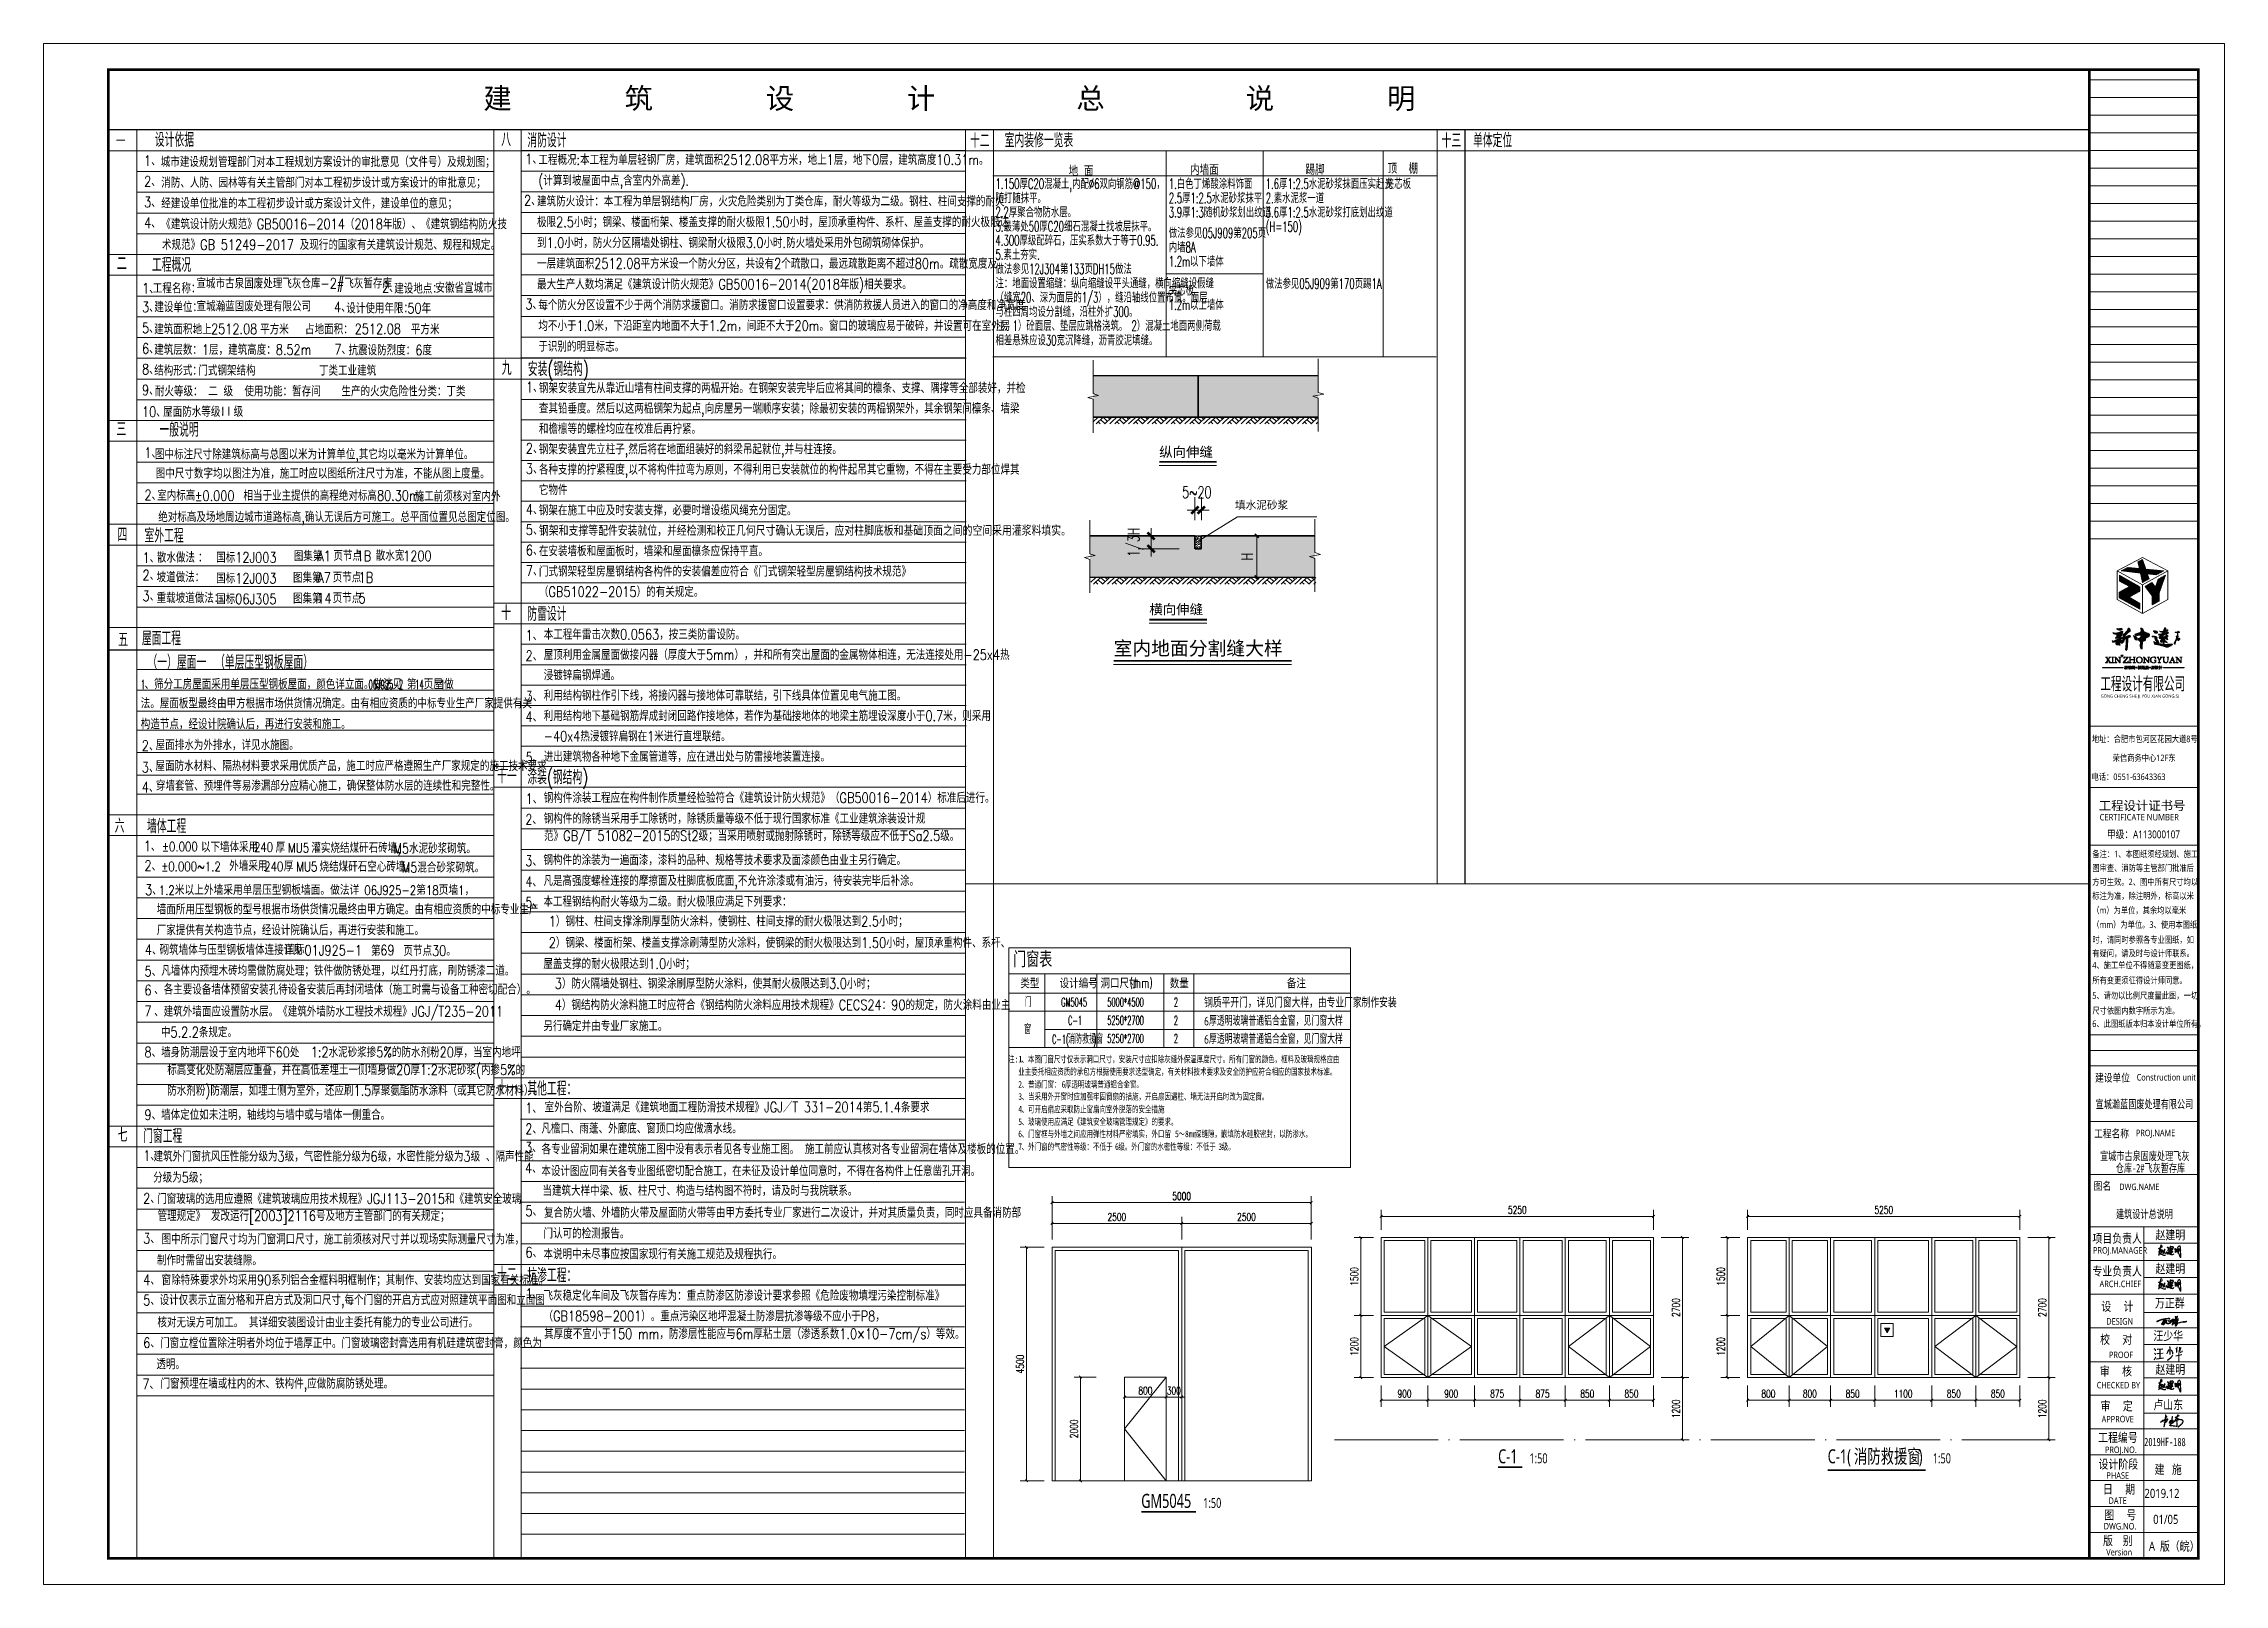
# Model space of a CAD drawing. Header units: inches. Extents: x -3733042 to -3450527, y 579159 to 997713.
# Drawn here: x -3561977 to -3477877, y 878913 to 938313 of the extents above; entities that cross this region are included whole.
import ezdxf
from ezdxf.enums import TextEntityAlignment as Align

# ---------------------------------------------------------------- set-up
doc = ezdxf.new("R2010")
doc.units = ezdxf.units.IN
doc.header["$LTSCALE"] = 1000
doc.header["$MEASUREMENT"] = 0
doc.header["$PDSIZE"] = -5
doc.linetypes.add('DOTE', pattern=[2.42, 2, -0.2, 0.02, -0.2])
doc.linetypes.add('LENGSHUI', pattern=[22, 20, -1, 0, -1])
doc.layers.get('0').update_dxf_attribs({"lineweight": 18})
doc.layers.get('Defpoints').update_dxf_attribs({"lineweight": 18})
for name, color, linetype, lineweight in [('0-TK', 4, 'Continuous', 18), ('00签名', 7, 'LENGSHUI', 18), ('1', 7, 'Continuous', 18), ('DIM_SYMB', 3, 'Continuous', 18), ('DOTE', 14, 'DOTE', 18), ('PUB_DIM', 3, 'Continuous', 18), ('PUB_HATCH', 8, 'Continuous', 18), ('PUB_TAB', 7, 'Continuous', 18), ('PUB_TEXT', 7, 'Continuous', 18), ('PUB_TITLE', 153, 'Continuous', 18), ('SURFACE', 255, 'Continuous', 18), ('WINDOW', 4, 'Continuous', 18), ('图层 1', 7, 'Continuous', 18), ('图签文字', 4, 'Continuous', 18)]:
    doc.layers.add(name, color=color, linetype=linetype, lineweight=lineweight)
doc.styles.add('-黑体', font='', dxfattribs={"width": 0.7})
doc.styles.add('_HZTXT', font='simplex.shx', dxfattribs={"width": 0.8, "bigfont": 'hztxt.shx'})
doc.styles.add('_TCH_DIM_T3', font='simplex.shx', dxfattribs={"width": 0.705882, "bigfont": 'gbcbig.shx'})
doc.styles.add('_TCH_WINDOW', font='simplex.shx', dxfattribs={"width": 0.7, "bigfont": 'gbcbig.shx'})
doc.styles.add('H1', font='')
doc.styles.add('HT', font='', dxfattribs={"width": 0.9})
doc.styles.add('HZ', font='txt.shx', dxfattribs={"width": 0.8, "bigfont": 'hztxt.shx'})
doc.styles.get("Standard").update_dxf_attribs({"font": 'gbenor.shx', "bigfont": 'gbcbig.shx'})
doc.styles.add('宋体', font='')
doc.styles.add('建筑图签-1', font='', dxfattribs={"width": 0.7})
doc.styles.add('建筑图签-黑', font='', dxfattribs={"width": 0.7})
doc.styles.get('-黑体').set_extended_font_data('微软雅黑')
doc.styles.get('H1').set_extended_font_data('宋体')
doc.styles.get('HT').set_extended_font_data('黑体')
doc.styles.get('宋体').set_extended_font_data('宋体')
doc.styles.get('建筑图签-1').set_extended_font_data('黑体')
doc.styles.get('建筑图签-黑').set_extended_font_data('黑体')
doc.dimstyles.new('_TCH_ARCH&&50', dxfattribs={"dimtxt": 148.75, "dimasz": 50, "dimexe": 125, "dimexo": 150, "dimgap": 50, "dimtad": 1, "dimdec": 0, "dimzin": 0, "dimdsep": 46, "dimtxsty": '_TCH_DIM_T3', "dimblk": 'ARCHTICK', "dimcen": 0.09, "dimdle": 100, "dimclrt": 7, "dimazin": 2, "dimtfac": 1, "dimtdec": 0, "dimtix": 1, "dimtmove": 2, "dimatfit": 3, "dimfxl": 1, "dimtolj": 1, "dimarcsym": 0})

msp = doc.modelspace()

# ---------------------------------------------------------------- texts
at = {"style": '-黑体'}
for s, height, width, p in [('工程设计有限公司', 500, 0.6, (-3482661, 913389.8)), ('地址：合肥市包河区花园大道8号', 250, 0.8, (-3482986, 911382.2)), ('荣信商务中心12F东', 250, 0.8, (-3482186.7, 910650.8)), ('电话：0551-63643363', 250, 0.8, (-3482999.2, 909921.9)), ('甲级：A113000107', 300, 0.8, (-3482406.3, 907677.2)), ('APPROVE', 250, 0.7, (-3482611, 885160)), ('01/05', 350, 0.8, (-3480622.7, 881244))]:
    msp.add_text(s, height=height, dxfattribs=dict(at, width=width)).set_placement(p)
msp.add_text('工程设计证书号', height=350, dxfattribs=at).set_placement((-3482721.6, 908760.7))
for s, height, width, p in [('备注：1、本图纸须经规划、施工', 250, 0.8, (-3482970.8, 907072.7)), ('图审查、消防等主管部门批准后', 250, 0.8, (-3482970.8, 906534.1)), ('方可生效。2、图中所有尺寸均以', 250, 0.8, (-3482970.8, 905995.4)), ('标注为准，除注明外，标高以米', 250, 0.8, (-3482970.8, 905456.7)), ('（m）为单位，其余均以毫米', 250, 0.8, (-3482970.8, 904902.2)), ('（mm）为单位。3、使用本图纸', 250, 0.8, (-3482970.8, 904347.7)), ('有疑问，请及时与设计师联系。', 250, 0.8, (-3482970.8, 903243.7)), ('时，请同时参照各专业图纸，如', 250, 0.8, (-3482970.8, 903765.4)), ('4、施工单位不得随意变更图纸，', 250, 0.8, (-3482970.8, 902784.9)), ('所有变更须征得设计师同意。', 250, 0.8, (-3482970.8, 902200.2)), ('5、请勿以比例尺度量此图，一切', 250, 0.8, (-3482970.8, 901615.4)), ('尺寸依图内数字所示为准。', 250, 0.8, (-3482970.8, 901030.6)), ('6、此图纸版本归本设计单位所有。', 250, 0.8, (-3482970.8, 900527.6)), ('建设单位', 300, 0.8, (-3482863.4, 898442.1)), ('工程名称', 300, 0.8, (-3482900.5, 896288.9)), ('PROJ.NAME', 250, 0.8, (-3481290.2, 896316.9)), ('图名', 300, 0.8, (-3482914.7, 894271.4)), ('DWG.NAME', 250, 0.8, (-3481929.6, 894237.9)), ('项目负责人', 350, 0.8, (-3482966.3, 892255.4)), ('赵建明', 350, 0.8, (-3480532.9, 892385.3)), ('PROJ.MANAGER', 250, 0.7, (-3482942.3, 891788.5)), ('专业负责人', 350, 0.8, (-3482966.3, 890990.9)), ('ARCH.CHIEF', 250, 0.7, (-3482690.7, 890496.2)), ('赵建明', 350, 0.8, (-3480532.9, 891085.3)), ('万正群', 350, 0.8, (-3480554.4, 889760.3)), ('DESIGN', 250, 0.7, (-3482429.8, 889052.3)), ('汪少华', 350, 0.8, (-3480616.3, 888499.5)), ('PROOF', 250, 0.7, (-3482328.6, 887761.3)), ('赵建明', 350, 0.8, (-3480532.9, 887201.2)), ('卢山东', 350, 0.8, (-3480613.8, 885840.3)), ('工程编号', 350, 0.8, (-3482745.7, 884577.9)), ('PROJ.NO.', 250, 0.7, (-3482484.8, 884101.6)), ('设计阶段', 350, 0.8, (-3482730.6, 883550.4)), ('PHASE', 250, 0.7, (-3482424.9, 883113)), ('DATE', 250, 0.7, (-3482344.5, 882140)), ('DWG.NO.', 250, 0.7, (-3482531.4, 881153.2)), ('Version', 250, 0.7, (-3482432.2, 880153.2))]:
    msp.add_text(s, height=height, dxfattribs=dict(at, width=width)).set_placement(p, align=Align.MIDDLE_LEFT)
at = {"color": 1, "style": '-黑体', "width": 0.8}
msp.add_text('2019.12', height=350, dxfattribs=at).set_placement((-3480958.3, 882244))
at = {"style": '-黑体'}
for s, insert, char_height, width, attachment_point in [('{\\W1; GONG CHENG SHE JI YOU XIAN GONG SI }', (-3482689.6, 913066.9), 120, 4813.237, 7), ('{\\W0.9;CERTIFICATE NUMBER}', (-3482689.2, 908361.7), 250, 4760.647, 7), ('{\\W0.8;Construction unit  }', (-3481259.4, 898461), 250, 3277.002, 4), ('{\\W0.8;设     计}', (-3482620.9, 889612.3), 350, 1910.034, 4), ('{\\W0.8;校     对}', (-3482668.9, 888338.6), 350, 1917.547, 4), ('{\\W0.8;审     核}', (-3482676, 887115.2), 350, 1898.944, 4), ('CHECKED BY', (-3482800.4, 886592), 250, 2109.391, 4), ('{\\W0.8;审     定}', (-3482652.1, 885576.4), 350, 1893.578, 7), ('{\\W0.8;建   施}', (-3480568.4, 883133.4), 350, 1587.342, 7), ('{\\W0.8;日     期}', (-3482558.9, 882563.5), 350, 1810.579, 4), ('{\\W0.8;图     号}', (-3481894.1, 881574.2), 350, 1885.349, 5), ('{\\W0.8;版    别}', (-3481986.6, 880581.9), 350, 1720.068, 5), ('{\\W0.8;A  版（皖）}', (-3480785.9, 880164.4), 350, 2571.516, 7)]:
    msp.add_mtext(s, dxfattribs=dict(at, insert=insert, char_height=char_height, width=width, attachment_point=attachment_point))
at = {"layer": 'PUB_TEXT', "color": 3}
for s, height, style, width, p in [('一', 400, '_HZTXT', 0.8, (-3559187.9, 934361.2)), ('设计依据', 540, 'HZ', 0.7, (-3557688.8, 934333.5)), ('八', 540, 'HZ', 0.7, (-3544329.8, 934353.2)), ('消防设计', 540, 'HZ', 0.7, (-3543323, 934310.9)), ('十二', 540, 'HZ', 0.7, (-3526252, 934302.1)), ('十三', 540, 'HZ', 0.7, (-3508063.5, 934302.1)), ('单体定位', 540, 'HZ', 0.7, (-3506851.4, 934311.5)), ('工程概况', 540, 'HZ', 0.7, (-3557798.4, 929512.1)), ('九', 540, 'HZ', 0.7, (-3544308.9, 925538.8)), ('安装(钢结构)', 540, 'HZ', 0.7, (-3543302.2, 925496.4)), ('一般说明', 540, 'HZ', 0.7, (-3557511.1, 923156.5)), ('四', 540, 'HZ', 0.7, (-3559128.4, 919106.6)), ('室外工程', 540, 'HZ', 0.7, (-3558087.4, 919074.5)), ('十', 540, 'HZ', 0.7, (-3544329.8, 916097.6)), ('防雷设计', 540, 'HZ', 0.7, (-3543323, 916055.3)), ('屋面工程', 540, 'HZ', 0.7, (-3558187.7, 915114.9)), ('十一', 540, 'HZ', 0.7, (-3544488.6, 909798.7)), ('涂装(钢结构)', 540, 'HZ', 0.7, (-3543323, 909756.4)), ('十一', 540, 'HZ', 0.7, (-3544488.6, 897798.9)), ('其他工程：', 540, 'HZ', 0.7, (-3543323, 897756.6)), ('门窗工程', 540, 'HZ', 0.7, (-3558139.7, 895923.6)), ('十二', 540, 'HZ', 0.7, (-3544488.6, 890598.9)), ('抗渗工程：', 540, 'HZ', 0.7, (-3543323, 890556.6))]:
    msp.add_text(s, height=height, dxfattribs=dict(at, style=style, width=width)).set_placement(p)
at = {"layer": 'PUB_TEXT', "style": '_HZTXT'}
for s, height, width, p in [('1、', 399.98, 0.8, (-3558103.6, 933603.4)), ('城市建设规划管理部门对本工程规划方案设计的审批意见（文件号）及规划图；', 399.98, 0.8, (-3557460.1, 933556.5)), ('1、', 399.98, 0.8, (-3543399.1, 933668.7)), ('工程概况:本工程为单层轻钢厂房，建筑面积2512.08平方米，地上1层，地下0层，建筑高度10.31m。', 399.98, 0.8, (-3542897, 933636.4)), ('内墙面', 400, 0.8, (-3517760.8, 933251.6)), ('2、', 399.98, 0.8, (-3558103.6, 932803.4)), ('消防、人防、园林等有关主管部门对本工程初步设计或方案设计的审批意见；', 399.98, 0.8, (-3557438.8, 932757.9)), ('(计算到坡屋面中点,含室内外高差).', 399.98, 0.8, (-3542897, 932836.4)), ('1.白色丁烯酸涂料饰面', 400, 0.6, (-3518586.5, 932709.8)), ('1.6厚1:2.5水泥砂浆抹面压实赶光', 400, 0.6, (-3514847, 932709.8)), ('夹芯板', 400, 0.6, (-3510218.6, 932709.8)), ('3、', 399.98, 0.8, (-3558103.6, 932003.4)), ('经建设单位批准的本工程初步设计或方案设计文件，建设单位的意见；', 399.98, 0.8, (-3557438.8, 931957.9)), ('2、', 399.98, 0.8, (-3543450.5, 932068.7)), ('建筑防火设计：本工程为单层钢结构厂房，火灾危险类别为丁类仓库，耐火等级为二级。钢柱、柱间支撑的耐火', 399.98, 0.8, (-3542948.4, 932036.4)), ('2.2厚聚合物防水层。', 400, 0.6, (-3525267.9, 931614.9)), ('2.5厚1:2.5水泥砂浆抹平', 400, 0.6, (-3518586.5, 932159.8)), ('3.9厚1:3随机砂浆划出纹道', 400, 0.6, (-3518586.5, 931609.8)), ('2.素水泥浆一道', 400, 0.6, (-3514847, 932159.8)), ('3.6厚1:2.5水泥砂浆打底划出纹道', 400, 0.6, (-3514847, 931609.8)), ('4、', 399.98, 0.8, (-3558103.6, 931203.4)), ('《建筑设计防火规范》GB50016-2014（2018年版）、《建筑钢结构防火技', 399.98, 0.8, (-3557438.8, 931157.9)), ('极限2.5小时；钢梁、楼面桁架、楼盖支撑的耐火极限1.50小时，屋顶承重构件、系杆、屋盖支撑的耐火极限达', 399.98, 0.8, (-3542948.4, 931236.4)), ('3.最薄处50厚C20细石混凝土找坡层抹平。', 400, 0.6, (-3525267.9, 931065.4)), ('做法参见05J909第205页', 400, 0.6, (-3518586.5, 930815.6)), ('(H=150)', 400, 0.6, (-3514847, 931059.8)), ('到1.0小时，防火分区隔墙处钢柱、钢梁耐火极限3.0小时.防火墙处采用外包砌筑砌体保护。', 399.98, 0.8, (-3542948.4, 930436.4)), ('4.300厚级配碎石，压实系数大于等于0.95.', 400, 0.6, (-3525267.9, 930528.2)), ('5.素土夯实.', 400, 0.6, (-3525267.9, 929978.2)), ('内墙8A', 400, 0.6, (-3518586.5, 930265.6)), ('1.2m以下墙体', 400, 0.6, (-3518586.5, 929715.6)), ('一层建筑面积2512.08平方米设一个防火分区，共设有2个疏散口，最远疏散距离不超过80m。疏散宽度及', 399.98, 0.8, (-3542948.4, 929636.4)), ('最大生产人数均满足《建筑设计防火规范》GB50016-2014(2018年版)相关要求。', 399.98, 0.8, (-3542948.4, 928836.4)), ('做法参见12J304第133页DH15做法', 400, 0.6, (-3525267.9, 929428.2)), ('注：地面设置缩缝：纵向缩缝设平头通缝，横向缩缝设假缝', 400, 0.6, (-3525267.9, 928878.2)), ('1、', 399.98, 0.8, (-3558176.9, 928678.1)), ('工程名称：', 399.98, 0.8, (-3557766, 928682.9)), ('2、', 399.98, 0.8, (-3548926.6, 928718.5)), ('建设地点：', 399.98, 0.8, (-3548456.2, 928673.3)), ('安徽省宣城市', 399.98, 0.8, (-3546864.6, 928701.8)), ('3、', 399.98, 0.8, (-3543399.1, 928068.7)), ('每个防火分区设置不少于两个消防求援窗口。消防求援窗口设置要求：供消防救援人员进入的窗口的净高度和净宽度', 399.98, 0.8, (-3542897, 928036.4)), ('（缝宽20、深为面层的1/3），缝沿轴线位置布置。面层', 400, 0.6, (-3525267.9, 928328.2)), ('夹芯板', 400, 0.6, (-3518586.5, 928596.4)), ('1.2m以上墙体', 400, 0.6, (-3518586.5, 928046.4)), ('做法参见05J909第170页踢1A', 400, 0.6, (-3514847, 928859.8)), ('3、', 399.98, 0.8, (-3558183.1, 927957.3)), ('建设单位：', 399.98, 0.8, (-3557708, 927959.1)), ('4、', 399.98, 0.8, (-3550776.9, 927958.9)), ('设计使用年限：', 399.98, 0.8, (-3550306.5, 927913.7)), ('均不小于1.0米，下沿距室内地面不大于1.2m，间距不大于20m。窗口的玻璃应易于破碎，并设置可在室外易', 399.98, 0.8, (-3542897, 927236.4)), ('与柱四周均设分割缝，沿柱外扩300。', 400, 0.6, (-3525267.9, 927778.2)), ('5、', 399.98, 0.8, (-3558183.1, 927151.5)), ('建筑面积：', 399.98, 0.8, (-3557712.7, 927106.3)), ('地上', 399.98, 0.8, (-3556231.2, 927101.9)), ('2512.08', 399.98, 0.8, (-3555519.6, 927114.8)), ('平方米', 399.98, 0.8, (-3553626.7, 927101.9)), ('占地面积：', 399.98, 0.8, (-3551896, 927106.3)), ('2512.08', 399.98, 0.8, (-3549982, 927114.8)), ('平方米', 399.98, 0.8, (-3547810, 927101.9)), ('于识别的明显标志。', 399.98, 0.8, (-3542897, 926436.4)), ('相差悬殊应设30宽沉降缝，沥青胶泥填缝。', 400, 0.6, (-3525267.9, 926678.2)), ('8、', 399.98, 0.8, (-3558183.1, 925558.9)), ('6、', 399.98, 0.8, (-3558183.1, 926358.9)), ('结构形式：', 399.98, 0.8, (-3557712.7, 925513.7)), ('建筑层数：1层，建筑高度：8.52m', 399.98, 0.8, (-3557712.7, 926313.7)), ('门式钢架结构', 399.98, 0.8, (-3556010.2, 925513.7)), ('丁类工业建筑', 399.98, 0.8, (-3551358.6, 925512.5)), ('7、', 399.98, 0.8, (-3550762.4, 926329.7)), ('抗震设防烈度：6度', 399.98, 0.8, (-3550219.2, 926297.8)), ('9、', 399.98, 0.8, (-3558183.1, 924758.9)), ('使用功能：暂存间', 399.98, 0.8, (-3554233, 924713.7)), ('生产的火灾危险性分类：丁类', 399.98, 0.8, (-3550491.9, 924713.7)), ('1、', 399.98, 0.8, (-3543378.3, 924868.7)), ('钢架安装宜先从靠近山墙有柱间支撑的两榀开始。在钢架安装完毕后应将其间的檩条、支撑、隅撑等全部装好，并检', 399.98, 0.8, (-3542876.2, 924836.4)), ('10、', 399.98, 0.8, (-3558183.1, 923918.4)), ('Ⅰ', 400, 0.8, (-3555247, 923925.8)), ('查其铅垂度。然后以这两榀钢架为起点,向房屋另一端顺序安装；除最初安装的两榀钢架外，其余钢架间檩条、墙梁', 399.98, 0.8, (-3542876.2, 924050.8)), ('和檐檩等的螺栓均应在校准后再拧紧。', 399.98, 0.8, (-3542876.2, 923265.3)), ('1、', 399.98, 0.8, (-3558090.7, 922337.6)), ('图中标注尺寸除建筑标高与总图以米为计算单位,其它均以毫米为计算单位。', 399.98, 0.8, (-3557683.2, 922283.7)), ('2、', 399.98, 0.8, (-3543378.3, 922512)), ('钢架安装宜先立柱子,然后将在地面组装好的斜梁吊起就位,并与柱连接。', 399.98, 0.8, (-3542876.2, 922479.7)), ('图中尺寸数字均以图注为准，施工时应以图纸所注尺寸为准，不能从图上度量。', 399.98, 0.8, (-3557653.8, 921545.3)), ('3、', 399.98, 0.8, (-3543378.3, 921726.5)), ('各种支撑的拧紧程度,以不将构件拉弯为原则，不得利用已安装就位的构件起吊其它重物，不得在主要受力部位焊其', 399.98, 0.8, (-3542876.2, 921694.2)), ('2、', 399.98, 0.8, (-3558088, 920710.3)), ('室内标高', 399.98, 0.8, (-3557595.6, 920696.1)), ('%%P0.000', 399.98, 0.8, (-3556151.4, 920682)), ('相当于业主提供的高程绝对标高80.30m。', 400, 0.8, (-3554272.3, 920690.1)), ('施工前须核对室内外', 399.98, 0.8, (-3547668.6, 920665.6)), ('它物件', 399.98, 0.8, (-3542876.2, 920908.6)), ('绝对标高及场地周边城市道路标高,确认无误后方可施工。总平面位置见总图定位图。', 399.98, 0.8, (-3557555.7, 919865.6)), ('4、', 399.98, 0.8, (-3543378.3, 920155.4)), ('钢架在施工中应及时安装支撑，必要时增设缆风绳充分固定。', 399.98, 0.8, (-3542876.2, 920123)), ('5、', 399.98, 0.8, (-3543378.3, 919369.8)), ('钢架和支撑等配件安装就位，并经检测和校正几何尺寸确认无误后，应对柱脚底板和基础顶面之间的空间采用灌浆料填实。', 399.98, 0.76, (-3542876.2, 919337.5)), ('1、', 399.98, 0.8, (-3558161.1, 918295.7)), ('散水做法', 400, 0.8, (-3557611.2, 918304.9)), ('：', 400, 0.8, (-3556023.7, 918307.6)), ('国标12J003', 400, 0.8, (-3555322.8, 918302.8)), ('A1', 400, 0.8, (-3551418.7, 918360.7)), ('1B', 400, 0.8, (-3549904.7, 918364)), ('散水宽', 400, 0.8, (-3549169.8, 918381.2)), ('1200', 400, 0.8, (-3548110.9, 918363.6)), ('6、', 399.98, 0.8, (-3543378.3, 918584.3)), ('在安装墙板和屋面板时，墙梁和屋面檩条应保持平直。', 399.98, 0.8, (-3542876.2, 918551.9)), ('2、', 399.98, 0.8, (-3558161.1, 917622.7)), ('坡道做法：', 400, 0.8, (-3557621.2, 917546.2)), ('国标12J003', 400, 0.8, (-3555322.8, 917502.8)), ('A7', 400, 0.8, (-3551421.9, 917527.3)), ('1B', 400, 0.8, (-3549829.4, 917530.6)), ('7、', 399.98, 0.8, (-3543378.3, 917798.7)), ('门式钢架轻型房屋钢结构各构件的安装偏差应符合《门式钢架轻型房屋钢结构技术规范》', 399.98, 0.8, (-3542876.2, 917766.4)), ('3、', 399.98, 0.8, (-3558161.1, 916822.7)), ('重载坡道做法：', 400, 0.8, (-3557621.2, 916746.2)), ('国标06J305', 400, 0.8, (-3555322.8, 916702.8)), ('14', 400, 0.8, (-3551421.9, 916727.3)), ('5', 400, 0.8, (-3549829.4, 916730.6)), ('（GB51022-2015）的有关规定。', 399.98, 0.8, (-3542876.2, 916980.8)), ('1、', 399.98, 0.8, (-3543389.5, 915305.2)), ('本工程年雷击次数0.0563，按三类防雷设防。', 400, 0.8, (-3542690.1, 915338.7)), ('2、', 399.98, 0.8, (-3543389.5, 914519.6)), ('屋顶利用金属屋面做接闪器（厚度大于5mm），并和所有突出屋面的金属物体相连，无法连接处用-25x4热', 400, 0.8, (-3542690.1, 914553.1)), ('浸镀锌扁钢焊通。', 400, 0.8, (-3542690.1, 913767.6)), ('3、', 399.98, 0.8, (-3543389.5, 912948.5)), ('利用结构钢柱作引下线，将接闪器与接地体可靠联结，引下线具体位置见电气施工图。', 400, 0.8, (-3542690.1, 912982)), ('4、', 399.98, 0.8, (-3543389.5, 912162.9)), ('利用结构地下基础钢筋焊成封闭回路作接地体，若作为基础接地体的地梁主筋埋设深度小于0.7米，则采用', 400, 0.8, (-3542690.1, 912196.4)), ('-40x4热浸镀锌扁钢在1米进行直埋联结。', 400, 0.8, (-3542690.1, 911410.9)), ('2、', 399.98, 0.8, (-3558188.7, 911047.9)), ('5、', 399.98, 0.8, (-3543389.5, 910591.8)), ('进出建筑物各种地下金属管道等，应在进出处与防雷接地装置连接。', 400, 0.8, (-3542690.1, 910625.3)), ('3、', 399.98, 0.8, (-3558188.7, 910214.9)), ('4、', 399.98, 0.8, (-3558188.7, 909447.9)), ('1、', 399.98, 0.8, (-3543389.5, 909006.3)), ('钢构件涂装工程应在构件制作质量经检验符合《建筑设计防火规范》（GB50016-2014）标准后进行。', 400, 0.8, (-3542690.1, 909039.8)), ('2、', 399.98, 0.8, (-3543401.8, 908206.3)), ('钢构件的除锈当采用手工除锈时，除锈质量等级不低于现行国家标准《工业建筑涂装设计规', 400, 0.8, (-3542690.1, 908239.8)), ('1、', 399.98, 0.8, (-3558113.6, 907174.1)), ('%%P0.000', 360, 0.8, (-3557413.3, 907177.3)), ('以下墙体采用', 400, 0.8, (-3555909.6, 907141.4)), ('240', 360, 0.8, (-3553867.1, 907152.1)), ('厚', 400, 0.8, (-3553030.6, 907125.6)), ('MU5', 360, 0.8, (-3552550.6, 907125.6)), ('灌实烧结煤矸石砖墙,', 400, 0.8, (-3551652.3, 907109.3)), ('M5水泥砂浆砌筑。', 400, 0.8, (-3548488.3, 907089)), ('2、', 399.98, 0.8, (-3558087.7, 906421.9)), ('%%P0.000~1.2', 360, 0.8, (-3557439.8, 906407.7)), ('外墙采用', 400, 0.8, (-3554817.7, 906413.5)), ('240', 360, 0.8, (-3553471, 906409.2)), ('厚', 400, 0.8, (-3552712.3, 906402.1)), ('MU5', 360, 0.8, (-3552232.3, 906402.1)), ('烧结煤矸石空心砖墙，', 400, 0.8, (-3551334.1, 906385.9)), ('M5混合砂浆砌筑。', 400, 0.8, (-3548167.1, 906355.2)), ('3、', 399.98, 0.8, (-3543401.8, 906606.3)), ('3、', 399.98, 0.8, (-3558062.8, 905488.6)), ('4、', 399.98, 0.8, (-3543401.8, 905806.3)), ('凡是高强度螺栓连接的摩擦面及柱脚底板底面,不允许涂漆或有油污，待安装完毕后补涂。', 400, 0.8, (-3542702.5, 905839.8)), ('墙面所用压型钢板的型号根据市场供货情况最终由甲方确定。由有相应资质的中标专业生产', 400, 0.8, (-3557612.4, 904739.3)), ('5、', 399.98, 0.8, (-3543401.8, 905006.3)), ('本工程钢结构耐火等级为二级。耐火极限应满足下列要求：', 400, 0.8, (-3542702.5, 905039.8)), ('厂家提供有关构造节点，经设计院确认后，再进行安装和施工。', 400, 0.8, (-3557612.4, 903939.3)), ('4、', 399.98, 0.8, (-3558070.9, 903178.5)), ('砌筑墙体与压型钢板墙体连接详见', 400, 0.8, (-3557503.1, 903181)), ('国标', 400, 0.8, (-3552645.1, 903185.7)), ('01J925-1', 400, 0.8, (-3551913.1, 903159.3)), ('69', 400, 0.8, (-3548992.7, 903164.8)), ('5、', 399.98, 0.8, (-3558083.7, 902352)), ('凡墙体内预埋木砖均需做防腐处理；铁件做防锈处理，以红丹打底，刷防锈漆二道。', 400, 0.8, (-3557438.5, 902377.1)), ('屋盖支撑的耐火极限达到1.0小时；', 400, 0.8, (-3542702.5, 902639.8)), ('6', 400, 0.8, (-3558087.4, 901622.6)), ('、各主要设备墙体预留安装孔待设备安装后再封闭墙体（施工时需与设备工种密切配合）。', 400, 0.8, (-3557714.7, 901651.2)), ('7', 400, 0.8, (-3558087.4, 900819.1)), ('、建筑外墙面应设置防水层。《建筑外墙防水工程技术规程》JGJ/T235-2011', 400, 0.8, (-3557714.7, 900801.4)), ('中5.2.2条规定。', 400, 0.8, (-3557452.9, 900001.4)), ('另行确定并由专业厂家施工。', 400, 0.8, (-3542702.5, 900239.8)), ('1、', 399.98, 0.8, (-3543401.8, 897075.5)), ('9、墙体定位如未注明，轴线均与墙中或与墙体一侧重合。', 399.98, 0.8, (-3558087.4, 896819.1)), ('2、', 399.98, 0.8, (-3543401.8, 896275.5)), ('凡檐口、雨蓬、外廊底、窗顶口均应做滴水线。', 400, 0.8, (-3542783.7, 896293.8)), ('3、', 399.98, 0.8, (-3543411.5, 895563.6)), ('.', 360, 0.533333, (-3536063.7, 896293.8)), ('1、', 399.98, 0.8, (-3558135.4, 895245.9)), ('分级为5级；', 400, 0.8, (-3557752.4, 894401)), ('4、', 399.98, 0.8, (-3543411.5, 894763.6)), ('本设计图应同有关各专业图纸密切配合施工，在未征及设计单位同意时，不得在各构件上任意凿孔开洞。', 400, 0.8, (-3542783.7, 894651.5)), ('2、', 399.98, 0.8, (-3558135.4, 893599.7)), ('门窗玻璃的选用应遵照《建筑玻璃应用技术规程》JGJ113-2015和《建筑安全玻璃', 400, 0.8, (-3557596.4, 893578.8)), ('当建筑大样中梁、板、柱尺寸、构造与结构图不符时，请及时与我院联系。', 399.98, 0.8, (-3542739.2, 893891.3)), ('5、', 399.98, 0.8, (-3543395.9, 893113.8)), ('复合防火墙、外墙防火带及屋面防火带等由甲方委托专业厂家进行二次设计，并对其质量负责，同时应具备消防部', 400, 0.8, (-3542678.4, 893045.8)), ('3、', 399.98, 0.8, (-3558135.4, 892052.7)), ('门认可的检测报告。', 400, 0.8, (-3542698.8, 892245.8)), ('制作时需留出安装缝隙。', 400, 0.8, (-3557606.4, 891208.7)), ('6、', 399.98, 0.8, (-3543395.9, 891513.8)), ('本说明中未尽事应按国家现行有关施工规范及规程执行。', 400, 0.8, (-3542698.8, 891445.8)), ('4、', 399.98, 0.8, (-3558135.4, 890452.7)), ('5、', 399.98, 0.8, (-3558135.4, 889669.5)), ('1、', 399.98, 0.8, (-3543395.9, 889915.5)), ('飞灰稳定化车间及飞灰暂存库为：重点防渗区防渗设计要求参照《危险废物填埋污染控制标准》', 400, 0.8, (-3542698.8, 889847.5)), ('（GB18598-2001）。重点污染区地坪混凝土防渗层抗渗等级不应小于P8，', 400, 0.8, (-3542698.8, 889054.3)), ('6、', 399.98, 0.8, (-3558135.4, 888027.9)), ('透明。', 400, 0.8, (-3557628.7, 887205.1)), ('7、', 399.98, 0.8, (-3558169.4, 886433.2))]:
    msp.add_text(s, height=height, dxfattribs=dict(at, width=width)).set_placement(p)
at = {"layer": 'PUB_TEXT', "color": 2, "style": '_HZTXT'}
for s, width, p in [('1.150厚C20混凝土,内配%%C6双向钢筋@150，', 0.6, (-3525267.9, 932709.8)), ('随打随抹平。', 0.6, (-3525267.9, 932159.8)), ('钢构件的涂装为一遍面漆，漆料的品种、规格等技术要求及面漆颜色由业主另行确定。', 0.8, (-3542702.5, 906639.8))]:
    msp.add_text(s, height=400, dxfattribs=dict(at, width=width)).set_placement(p)
at = {"layer": 'PUB_TEXT', "color": 1, "style": '_HZTXT'}
for s, height, width, p in [('1', 360, 0.533333, (-3558231.8, 913422.2)), ('、筛分工房屋面采用单层压型钢板屋面，颜色详立面。做法见', 399.98, 0.8, (-3558085.5, 913422.2)), ('06J925-2', 359.98, 0.533333, (-3549446, 913422.2)), ('第', 400, 0.8, (-3547964.9, 913422.2)), ('14', 359.98, 0.533333, (-3547644.9, 913422.2)), ('页屋', 399.98, 0.8, (-3547315.8, 913422.2)), ('1', 360, 0.533333, (-3546675.8, 913422.2)), ('做', 400, 0.8, (-3546529.5, 913422.2)), ('法。屋面板型最终由甲方根据市场供货情况确定。由有相应资质的中标专业生产厂家提供有关', 399.98, 0.8, (-3558231.8, 912682.2)), ('构造节点，经设计院确认后，再进行安装和施工。', 399.98, 0.8, (-3558231.8, 911882.2))]:
    msp.add_text(s, height=height, dxfattribs=dict(at, width=width)).set_placement(p)
at = {"layer": 'PUB_TEXT', "attachment_point": 7}
for s, insert, char_height, width, style in [('{\\W1;建        筑        设        计          总          说        明}', (-3545016.2, 935707.9), 800, 56716.854, 'HT'), ('地 面', (-3522445.9, 933207.3), 400, 1216.571, '_HZTXT'), ('踢脚 ', (-3513313.5, 933259.3), 400, 908, '_HZTXT'), ('顶  棚', (-3510144.7, 933300.6), 400, 1509.143, '_HZTXT'), ('术规范》GB 51249-2017 及现行的国家有关建筑设计规范、规程和规定。', (-3557412.1, 930357.9), 399.98, 16138.622, '_HZTXT'), ('宣城市古泉固废处理飞灰仓库-2#飞灰暂存库   ', (-3556083.7, 928739.3), 399.98, 9817.795, '_HZTXT'), (' 50年', (-3548169.5, 927912.5), 399.98, 1439.928, '_HZTXT'), ('{\\W0.6;注：1）砼面层、垫层应跳格浇筑。 2）混凝土地面两侧荷载}', (-3525253.9, 927228.2), 400, 9621.033, '_HZTXT'), ('耐火等级： 二 级', (-3557686, 924713.7), 399.98, 3905.871, '_HZTXT'), (' 屋面防水等级： ', (-3557588.4, 923922.6), 399.98, 3689.31, '_HZTXT'), ('Ⅰ级 ', (-3555016.2, 923925.8), 400, 756.923, '_HZTXT'), ('图集第 ', (-3552329.9, 918360.1), 400, 1364, '_HZTXT'), ('页节点 ', (-3550802.1, 918372.6), 400, 1376, '_HZTXT'), ('图集第 ', (-3552358.4, 917526.7), 400, 1364, '_HZTXT'), ('页节点 ', (-3550830.6, 917539.2), 400, 1376, '_HZTXT'), ('图集第 ', (-3552358.4, 916726.7), 400, 1364, '_HZTXT'), ('页节点 ', (-3550830.6, 916739.2), 400, 1376, '_HZTXT'), (' 屋面排水为外排水，详见水施图。', (-3557876.6, 911063.1), 400, 7231.648, '_HZTXT'), (' 屋面防水材料、隔热材料要求采用优质产品，施工时应严格遵照生产厂家规定的施工技术要求', (-3557882.9, 910257.3), 400, 19986.418, '_HZTXT'), (' 穿墙套管、预埋件等易渗漏部分应精心施工，确保整体防水层的连续性和完整性。', (-3557865.8, 909492.9), 400, 17308.571, '_HZTXT'), ('范》GB/T 51082-2015的St2级；当采用喷射或抛射除锈时，除锈等级应不低于Sa2.5级。', (-3542675.8, 907439.8), 400, 19728.352, '_HZTXT'), (' 1）钢柱、柱间支撑涂刷厚型防火涂料，使钢柱、柱间支撑的耐火极限达到2.5小时；', (-3542714.8, 904239.8), 400, 17814.857, '_HZTXT'), ('第    页节点30。', (-3549347.3, 903141.3), 400, 3883.868, '_HZTXT'), (' 2）钢梁、楼面桁架、楼盖支撑涂刷薄型防火涂料，使钢梁的耐火极限达到1.50小时，屋顶承重构件、系杆、', (-3542714.8, 903439.8), 400, 22870.945, '_HZTXT'), ('  3）防火隔墙处钢柱、钢梁涂刷厚型防火涂料，使其耐火极限达到3.0小时；', (-3542702.5, 901839.8), 400, 16283.077, '_HZTXT'), ('  4）钢结构防火涂料施工时应符合《钢结构防火涂料应用技术规程》CECS24：90的规定，防火涂料由业主', (-3542702.5, 901039.8), 400, 23261.187, '_HZTXT'), ('8、墙身防潮层设于室内地坪下60处  1:2水泥砂浆掺5%的防水剂粉20厚，当室内地坪', (-3558087.4, 899219.1), 399.98, 18859.76, '_HZTXT'), ('    标高变化处防潮层应重叠，并在高低差埋土一侧墙身做20厚1:2水泥砂浆(内掺5%的', (-3558087.4, 898419.1), 399.98, 19150.823, '_HZTXT'), ('    防水剂粉)防潮层，如埋土侧为室外，还应刷1.5厚聚氨酯防水涂料（或其它防水材料）。', (-3558087.4, 897619.1), 399.98, 19514.013, '_HZTXT'), ('室外台阶、坡道满足《建筑地面工程防滑技术规程》JGJ／T 331-2014第5.1.4条要求', (-3542657.2, 897109), 400, 18424.264, '_HZTXT'), ('各专业留洞如果在建筑施工图中没有表示者见各专业施工图。 施工前应认真核对各专业留洞在墙体及楼板的位置。 ', (-3542773.1, 895493.4), 400, 24398.418, '_HZTXT'), ('建筑外门窗抗风压性能分级为3级，气密性能分级为6级，水密性能分级为3级 、隔声性能', (-3557739.1, 895201), 400, 19083.341, '_HZTXT'), ('管理规定》 发改运行[2003]2116号及地方主管部门的有关规定；', (-3557582.5, 892788.7), 400, 14003.516, '_HZTXT'), ('  图中所示门窗尺寸均为门窗洞口尺寸，施工前须核对尺寸并以现场实际测量尺寸为准，', (-3557867.1, 892008.7), 400, 18580.22, '_HZTXT'), ('  窗除特殊要求外均采用90系列铝合金框料明框制作；其制作、安装均应达到国家有关标准。', (-3557867.1, 890408.7), 400, 19654.857, '_HZTXT'), (' 设计仅表示立面分格和开启方式及洞口尺寸,每个门窗的开启方式应对照建筑平面图和立面图', (-3557722.7, 889555.9), 400, 19797.714, '_HZTXT'), ('核对无误方可加工。 其详细安装图设计由业主委托有能力的专业公司进行。 ', (-3557589.2, 888813.1), 400, 16202.418, '_HZTXT'), ('  门窗立樘位置除注明者外均位于墙厚正中。门窗玻璃密封膏选用有机硅建筑密封膏，颜色为', (-3557921.5, 888005.1), 400, 19870.989, '_HZTXT'), ('其厚度不宜小于150 mm，防渗层性能应与6m厚粘土层（渗透系数1.0×10-7cm/s）等效。', (-3542674.8, 888237.5), 400, 19596.703, '_HZTXT'), (' 门窗预埋在墙或柱内的木、铁构件,应做防腐防锈处理。', (-3557687.6, 886335.3), 400, 11624.791, '_HZTXT')]:
    msp.add_mtext(s, dxfattribs=dict(at, insert=insert, char_height=char_height, width=width, style=style))
at = {"layer": 'PUB_TEXT', "color": 3, "char_height": 540, "attachment_point": 7, "style": 'HZ'}
for s, insert, width in [('{\\W0.7;  室内装修一览表}', (-3525591, 934311.5), 4683.825), ('{\\W0.7;二 }', (-3559150.4, 929564.8), 519.75), ('{\\W0.7;三 }', (-3559168, 923181.6), 505.575), ('{\\W0.7;五 }', (-3559097.7, 915062.5), 524.475), ('{\\W0.7;六 }', (-3559238.2, 907885.9), 529.2), ('{\\W0.7; 墙体工程}', (-3558325.1, 907870.5), 2637.225), ('{\\W0.7;七 }', (-3559114.9, 895965.9), 519.75)]:
    msp.add_mtext(s, dxfattribs=dict(at, insert=insert, width=width))
at = {"layer": 'PUB_TEXT', "color": 1, "insert": (-3557971.2, 914181.6), "char_height": 540, "width": 9039.6, "attachment_point": 7, "style": 'HZ'}
msp.add_mtext('{\\W0.7;（一）屋面一 （单层压型钢板屋面）}', dxfattribs=at)
at = {"layer": 'PUB_TEXT', "color": 2, "insert": (-3557535.8, 905478.1), "char_height": 360, "width": 13609.741, "attachment_point": 7, "style": '_HZTXT'}
msp.add_mtext('1.2米以上外墙采用单层压型钢板墙面。做法详 06J925-2第18页墙1，', dxfattribs=at)
at = {"layer": 'PUB_TEXT', "style": '_HZTXT', "width": 0.8}
msp.add_attdef('宣城瀚蓝固废处理有限公司', (-3556078.6, 927988.6), '某单位', height=399.98, dxfattribs=at)
at = {"layer": '图签文字', "color": 1, "style": '建筑图签-黑', "width": 0.7}
for s, p in [('宣城瀚蓝固废处理有限公司', (-3480959, 897265.8)), ('宣城市古泉固废处理飞灰', (-3480946.4, 895266.2))]:
    msp.add_text(s, height=320, dxfattribs=at).set_placement(p, align=Align.CENTER)
at = {"layer": '图签文字', "color": 4, "style": '建筑图签-黑', "width": 0.7}
msp.add_text('建筑设计总说明', height=320, dxfattribs=at).set_placement((-3480959, 893028), align=Align.CENTER)
at = {"layer": '图签文字', "color": 1, "style": '建筑图签-黑', "width": 0.7}
msp.add_text('2019HF-188', height=320, dxfattribs=at).set_placement((-3480969.7, 884244))
at = {"layer": '图签文字', "color": 1, "insert": (-3480728, 894764.2), "char_height": 320, "width": 4088.629, "attachment_point": 8, "style": '建筑图签-黑'}
msp.add_mtext('仓库-2#飞灰暂存库   ', dxfattribs=at)

# ---------------------------------------------------------------- blocks, each defined once
blk = doc.blocks.new('_DIMX')
blk.add_line((-150, 0), (150, 0))
blk.add_lwpolyline([(-70, -70, 50, 50, 0), (70, 70, 50, 50, 0)], format="xyseb")
blk = doc.blocks.new('$LinePat$00000009')
for p, q in [((0, -210), (210, 0)), ((120, -300), (420, 0)), ((420, 0), (608, -188)), ((495, -300), (795, 0)), ((615, 0), (705, -90)), ((210, -210), (300, -300)), ((315, -105), (502, -293)), ((705, -300), (795, -210))]:
    blk.add_line(p, q)
blk = doc.blocks.new('_ArchTick_2')
at = {"color": 0, "linetype": 'ByBlock'}
blk.add_lwpolyline([(-0.5, -0.5, 0.4, 0.4, 0), (0.5, 0.5, 0.4, 0.4, 0)], format="xyseb", dxfattribs=at)
blk = doc.blocks.new('A$C01B007C4')
h = blk.add_hatch()
h.set_pattern_fill('SACNCR', color=256, scale=120, style=0)
h.paths.add_polyline_path([(-290, 1600), (-4340, 1600), (-4340, 0), (-290, 0)], flags=0)
h.paths.add_polyline_path([(4340, 1600), (-290, 1600), (-290, 0), (4340, 0)], flags=0)
h = blk.add_hatch()
h.set_pattern_fill('SACNCR', color=256, scale=120, style=0)
h.paths.add_polyline_path([(-4470, -4577), (-4470, -6177), (4210, -6177), (4210, -4577), (-131, -4577), (-170, -4625), (-170, -5077), (-420, -5077), (-420, -4577)], flags=0)
h = blk.add_hatch()
h.set_pattern_fill('砂灰土', color=256, style=0, pattern_type=0)
h.set_pattern_definition([(37.5, (0, 0), (-2.5197, 77.07295), [0.01, -60.8, 0.01, -68, 0.01, -65]), (7.5, (0, 0), (70.791, 112.8858), [0.01, -32.8, 0.01, -54.8, 0.01, -21]), (327.5, (-49.2, 0), (124.5657, 0.2264), [0.01, -20, 0.01, -72, 0.01, -94]), (317.5, (-49.2, 0), (120.245, 35.107), [0.01, -10, 0.01, -47.2, 0.01, -54])])
h.paths.add_polyline_path([(-170, -4577), (-420, -4577), (-420, -5077), (-170, -5077)], flags=0)
at = {"color": 0, "linetype": 'ByBlock'}
for p, q in [((-890, 1600), (-2480, 1600)), ((-1020, -4577), (-2610, -4577)), ((-2110, -4575), (-2110, -4573)), ((-2110, -5079), (-2110, -5081))]:
    blk.add_line(p, q, dxfattribs=at)
blk.add_line((-420, -4577), (-170, -4577))
for points in [[(-4340, 1600, 60, 60, 0), (4340, 1600, 60, 60, 0)], [(-290, 1600, 60, 60, 0), (-290, 0, 60, 60, 0)], [(-4340, 0, 60, 60, 0), (4340, 0, 60, 60, 0)], [(-4470, -4577, 60, 60, 0), (-420, -4577, 60, 60, 0)], [(-420, -4577, 60, 60, 0), (-420, -5077, 60, 60, 0)], [(-170, -4577, 60, 60, 0), (4210, -4577, 60, 60, 0)], [(-170, -4577, 60, 60, 0), (-170, -5077, 60, 60, 0)], [(-420, -5077, 60, 60, 0), (-170, -5077, 60, 60, 0)], [(-4470, -6177, 60, 60, 0), (4210, -6177, 60, 60, 0)]]:
    blk.add_lwpolyline(points, format="xyseb")
at = {"layer": 'Defpoints', "color": 0, "linetype": 'ByBlock'}
for p in [(-290, 1600), (-290, 1100), (-2110, -4577), (-420, -4577), (-420, -5077)]:
    blk.add_point(p, dxfattribs=at)
at = {"layer": 'DIM_SYMB'}
for points in [[(-4340, -600), (-4340, 688), (-4550, 764), (-4130, 838), (-4340, 912), (-4340, 2200)], [(4340, -556), (4340, 731), (4130, 808), (4550, 882), (4340, 956), (4340, 2244)], [(-1795, -1863), (415, -1863)], [(-4470, -6777), (-4470, -5490), (-4680, -5413), (-4260, -5339), (-4470, -5265), (-4470, -3977)], [(4210, -6734), (4210, -5446), (4000, -5370), (4420, -5296), (4210, -5221), (4210, -3934)], [(-2176, -7946), (44, -7946)], [(-3557, -9534), (3309, -9534)]]:
    blk.add_lwpolyline(points, dxfattribs=at)
for points in [[(-1795, -1723, 70, 70, 0), (415, -1723, 70, 70, 0)], [(-2176, -7806, 70, 70, 0), (44, -7806, 70, 70, 0)], [(-3557, -9394, 70, 70, 0), (3309, -9394, 70, 70, 0)]]:
    blk.add_lwpolyline(points, format="xyseb", dxfattribs=at)
at = {"layer": 'PUB_DIM'}
for p, q in [((-420, -3977), (-420, -3084)), ((-170, -3977), (-170, -3084)), ((-422, -3584), (-424, -3584)), ((-420, -3584), (-170, -3584)), ((-298, -4779), (1223, -3844)), ((-168, -3584), (-166, -3584)), ((1223, -3844), (4287, -3844)), ((-2110, -5077), (-2110, -4577)), ((1459, -4577), (2343, -4577)), ((1968, -6177), (1968, -4577)), ((-1020, -5077), (-2610, -5077)), ((1459, -6177), (2343, -6177))]:
    blk.add_line(p, q, dxfattribs=at)
at = {"layer": 'PUB_DIM', "xscale": 2, "yscale": 2, "zscale": 2}
blk.add_blockref('_DIMX', (-420, -3584), dxfattribs=at)
at = {"layer": 'PUB_DIM'}
for name, p, xscale, yscale, zscale, rotation in [('_DIMX', (-170, -3584), 2, 2, 2, 180), ('_DIMX', (-2110, -4577), 2, 2, 2, 270), ('_DIMX', (-2110, -5077), 2, 2, 2, 90), ('_ArchTick_2', (1968, -4577), 150, 150, 150, 90), ('_ArchTick_2', (1968, -6177), 150, 150, 150, 270)]:
    blk.add_blockref(name, p, dxfattribs=dict(at, xscale=xscale, yscale=yscale, zscale=zscale, rotation=rotation))
at = {"layer": 'PUB_HATCH', "xscale": 0.9098532494390383, "yscale": 0.8666666666686069, "zscale": 0.8666666666666665}
for p in [(-4340, 0), (-3617, 0), (-2893, 0), (-2170, 0), (-1447, 0), (-723, 0), (0, 0), (723, 0), (1447, 0), (2170, 0), (2893, 0), (3617, 0), (-4436, -6177), (-3713, -6177), (-2990, -6177), (-2266, -6177), (-1543, -6177), (-820, -6177), (-96, -6177), (627, -6177), (1350, -6177), (2074, -6177), (2797, -6177), (3520, -6177)]:
    blk.add_blockref('$LinePat$00000009', p, dxfattribs=at)
at = {"layer": '1', "color": 7, "linetype": 'Continuous', "style": 'H1'}
blk.add_text('填水泥砂浆', height=300, dxfattribs=at).set_placement((1129, -3538))
at = {"layer": 'PUB_DIM', "color": 7, "insert": (-346, -2894), "char_height": 446.2, "width": 1575, "attachment_point": 5, "style": '_TCH_DIM_T3'}
blk.add_mtext('5~20', dxfattribs=at)
at = {"layer": 'PUB_DIM', "color": 7, "attachment_point": 5, "rotation": 90, "style": '_TCH_DIM_T3'}
for s, insert, char_height, width in [('1/3H', (-2710, -4827), 446.2, 1530), ('H', (1595, -5377), 446, 892.5)]:
    blk.add_mtext(s, dxfattribs=dict(at, insert=insert, char_height=char_height, width=width))
at = {"layer": 'PUB_TEXT', "style": '宋体'}
for s, height, p in [('纵向伸缝', 379.7, (-1795, -1531)), ('横向伸缝', 379.7, (-2176, -7601)), ('室内地面分割缝大样', 531.6, (-3557, -9177))]:
    blk.add_text(s, height=height, dxfattribs=at).set_placement(p)
blk = doc.blocks.new('A$C41BB26E9')
for p, q in [((0, 95), (95, 235)), ((0, 89), (78, 211)), ((3, 91), (81, 213)), ((5, 95), (83, 216)), ((8, 656), (61, 616)), ((12, 658), (64, 618)), ((14, 661), (66, 622)), ((18, 431), (54, 402)), ((21, 433), (57, 404)), ((23, 437), (59, 407)), ((54, 402), (69, 350)), ((57, 404), (72, 352)), ((58, 180), (74, 205)), ((59, 407), (74, 355)), ((61, 616), (65, 591)), ((62, 182), (77, 207)), ((64, 618), (68, 593)), ((64, 186), (79, 210)), ((65, 591), (76, 558)), ((66, 622), (70, 596)), ((68, 593), (79, 560)), ((70, 596), (81, 564)), ((123, 142), (475, 189)), ((126, 143), (479, 190)), ((131, 134), (483, 181)), ((134, 135), (486, 182)), ((150, 410), (448, 432)), ((153, 411), (451, 433)), ((156, 405), (454, 427)), ((158, 630), (432, 651)), ((159, 406), (457, 428)), ((162, 632), (436, 652)), ((166, 623), (440, 643)), ((169, 624), (443, 644)), ((301, 641), (293, 177)), ((304, 642), (296, 178)), ((309, 633), (301, 169)), ((312, 635), (304, 171)), ((702, 532), (653, 398)), ((707, 537), (658, 403)), ((713, 542), (665, 408)), ((828, 187), (687, 68)), ((833, 192), (692, 73)), ((839, 197), (699, 78)), ((748, 590), (702, 532)), ((753, 595), (707, 537)), ((760, 600), (713, 542)), ((783, 753), (803, 727)), ((787, 758), (808, 733)), ((794, 763), (814, 738)), ((803, 727), (803, 362)), ((808, 733), (808, 367)), ((814, 738), (814, 372)), ((896, 257), (828, 187)), ((901, 262), (833, 192)), ((907, 267), (839, 197)), ((870, 591), (935, 466)), ((874, 596), (940, 471)), ((881, 601), (947, 476)), ((926, 312), (896, 257)), ((931, 317), (901, 262)), ((938, 323), (907, 267)), ((935, 466), (935, 377)), ((940, 471), (940, 382)), ((947, 476), (947, 387)), ((1145, 670), (1101, 635)), ((1149, 675), (1105, 640)), ((1106, 284), (1400, 355)), ((1111, 289), (1405, 360)), ((1156, 680), (1112, 645)), ((1118, 294), (1411, 365)), ((1167, 703), (1145, 670)), ((1145, 670), (1145, 472)), ((1172, 708), (1149, 675)), ((1150, 675), (1150, 477)), ((1179, 713), (1156, 680)), ((1156, 680), (1156, 482)), ((1167, 743), (1167, 703)), ((1172, 748), (1172, 708)), ((1179, 753), (1179, 713)), ((1274, 544), (1250, 531)), ((1252, 453), (1252, 0)), ((1279, 549), (1255, 536)), ((1256, 458), (1257, 5)), ((1285, 554), (1262, 541)), ((1263, 463), (1264, 10)), ((1317, 580), (1274, 544)), ((1322, 585), (1279, 549)), ((1291, 621), (1285, 563)), ((1329, 591), (1285, 554)), ((1285, 563), (1302, 492)), ((1290, 732), (1292, 663)), ((1296, 626), (1290, 568)), ((1290, 568), (1307, 498)), ((1292, 663), (1291, 621)), ((1295, 737), (1296, 668)), ((1296, 668), (1296, 626)), ((1302, 631), (1296, 574)), ((1296, 574), (1313, 503)), ((1302, 743), (1303, 673)), ((1303, 673), (1302, 631)), ((1302, 492), (1343, 473)), ((1307, 498), (1347, 478)), ((1313, 503), (1354, 483)), ((1331, 615), (1317, 580)), ((1335, 620), (1322, 585)), ((1342, 625), (1329, 591)), ((1343, 670), (1331, 615)), ((1348, 675), (1335, 620)), ((1355, 680), (1342, 625)), ((1345, 710), (1343, 670)), ((1343, 473), (1422, 505)), ((1347, 478), (1426, 510)), ((1350, 715), (1348, 675)), ((1354, 483), (1433, 515)), ((1357, 720), (1355, 680)), ((1422, 505), (1427, 546)), ((1426, 510), (1431, 551)), ((1433, 515), (1438, 556))]:
    blk.add_line(p, q)
blk = doc.blocks.new('WZQ')
h = blk.add_hatch(color=256)
h.paths.add_polyline_path([(11296, 18321), (11272, 18339), (11273, 18447), (11289, 18516), (11289, 18568), (11289, 18629), (11283, 18671), (11257, 18685), (11245, 18715), (11245, 18745), (11261, 18767), (11293, 18771), (11349, 18773), (11435, 18791), (11561, 18811), (11689, 18819), (11822, 18829), (11930, 18849), (11992, 18879), (12014, 18944), (12003, 18996), (11994, 19030), (11983, 19051), (11962, 19062), (11912, 19056), (11892, 19049), (11839, 19041), (11790, 19023), (11759, 19017), (11723, 19015), (11670, 19005), (11608, 18994), (11569, 18986), (11530, 18975), (11443, 18958), (11427, 18954), (11386, 18954), (11295, 18936), (11271, 18932), (11185, 18915), (11086, 18898), (11047, 18882), (10977, 18871), (10907, 18860), (10823, 18851), (10717, 18827), (10661, 18801), (10599, 18795), (10557, 18778), (10531, 18769), (10455, 18748), (10386, 18735), (10352, 18727), (10220, 18723), (10188, 18691), (10156, 18687), (9976, 18643), (9864, 18619), (9744, 18595), (9543, 18527), (9327, 18471), (9251, 18447), (9179, 18423), (9047, 18387), (8903, 18335), (8771, 18279), (8682, 18243), (8370, 18105), (8273, 18069), (8111, 18040), (7978, 17955), (7864, 17931), (7723, 17875), (7642, 17846), (7553, 17814), (7488, 17778), (7415, 17729), (7371, 17693), (7294, 17664), (7270, 17604), (7261, 17577), (7268, 17542), (7284, 17516), (7295, 17492), (7317, 17467), (7344, 17448), (7412, 17404), (7468, 17395), (7523, 17404), (7639, 17467), (7711, 17515), (7749, 17540), (7826, 17577), (7867, 17620), (7928, 17657), (8002, 17721), (8056, 17762), (8120, 17791), (8204, 17834), (8280, 17872), (8357, 17917), (8417, 17939), (8546, 17985), (8611, 18021), (8657, 18044), (8765, 18093), (8838, 18128), (8916, 18142), (8992, 18171), (9068, 18202), (9170, 18233), (9246, 18258), (9412, 18333), (9471, 18351), (9562, 18372), (9615, 18385), (9669, 18400), (9745, 18435), (9826, 18448), (9865, 18458), (10017, 18479), (10065, 18496), (10130, 18494), (10162, 18519), (10205, 18535), (10244, 18535), (10340, 18562), (10358, 18568), (10396, 18495), (10411, 18465), (10442, 18423), (10466, 18393), (10478, 18371), (10502, 18345), (10536, 18325), (10589, 18304), (10605, 18299), (10649, 18293), (10668, 18293), (10651, 18221), (10645, 18183), (10633, 18146), (10626, 18118), (10614, 18091), (10602, 18059), (10580, 18011), (10567, 17978), (10536, 17911), (10520, 17864), (10465, 17722), (10431, 17648), (10412, 17581), (10393, 17533), (10372, 17496), (10348, 17421), (10345, 17344), (10340, 17312), (10308, 17253), (10284, 17179), (10249, 17128), (10200, 17049), (10167, 16978), (10134, 16936), (10110, 16894), (10077, 16833), (10049, 16786), (9941, 16654), (9842, 16560), (9753, 16419), (9701, 16330), (9654, 16269), (9645, 16208), (9631, 16147), (9734, 16053), (9800, 16010), (9838, 16034), (9870, 16085), (9936, 16123), (10016, 16203), (10059, 16236), (10124, 16259), (10162, 16259), (10186, 16175), (10214, 16081), (10251, 15996), (10280, 15944), (10331, 15869), (10360, 15836), (10435, 15836), (10468, 15818), (10538, 15808), (10703, 15850), (10778, 15897), (10844, 15959), (10938, 16085), (11065, 16189), (11098, 16236), (11145, 16306), (11173, 16363), (11249, 16476), (11291, 16518), (11385, 16659), (11498, 16837), (11559, 16974), (11620, 17195), (11649, 17275), (11672, 17472), (11672, 17557), (11658, 17674), (11634, 17773), (11611, 17886), (11987, 18332), (11987, 18389), (11926, 18389), (11893, 18337), (11762, 18201), (11710, 18130), (11639, 18069), (11573, 18013), (11545, 18039), (11507, 18108), (11485, 18141), (11430, 18202), (11388, 18251), (11355, 18271), (11309, 18304)], flags=0)
h.paths.add_polyline_path([(10874, 18586), (10854, 18607), (10839, 18647), (10829, 18673), (10863, 18686), (10905, 18691), (10937, 18667), (10935, 18637), (10927, 18614), (10918, 18593)], flags=0)
h.paths.add_polyline_path([(11115, 18044), (11200, 18096), (11284, 18103), (11327, 18035), (11379, 17934), (11401, 17891), (11405, 17862), (11395, 17810), (11320, 17712), (11255, 17657), (11203, 17576), (11037, 17419), (10998, 17354), (10861, 17211), (10724, 17078), (10665, 17003), (10643, 16974), (10509, 16843), (10444, 16762), (10366, 16687), (10340, 16677), (10324, 16688), (10327, 16707), (10330, 16785), (10362, 16866), (10388, 16928), (10408, 16990), (10454, 17071), (10483, 17153), (10584, 17306), (10626, 17403), (10708, 17472), (10760, 17559), (10812, 17647), (10844, 17664), (10962, 17804), (11063, 17976)], flags=0)
h.paths.add_polyline_path([(11421, 17667), (11439, 17667), (11472, 17601), (11498, 17479), (11491, 17331), (11428, 17110), (11391, 16984), (11299, 16793), (11195, 16623), (11129, 16527), (11051, 16390), (10955, 16317), (10867, 16210), (10701, 16110), (10597, 16040), (10497, 16010), (10427, 16051), (10412, 16103), (10398, 16158), (10350, 16235), (10335, 16306), (10298, 16365), (10346, 16424), (10409, 16516), (10520, 16630), (10612, 16730), (10719, 16852), (10833, 16988), (10926, 17091), (10992, 17147), (11018, 17206), (11133, 17287), (11166, 17372), (11225, 17431), (11273, 17505), (11358, 17586)], flags=0)
h.paths.add_polyline_path([(12180, 17834), (12190, 17952), (12226, 18065), (12244, 18165), (12216, 18281), (12211, 18280), (12111, 18244), (12053, 18136), (12028, 18032), (12028, 17895), (11995, 17812), (11985, 17647), (11954, 17431), (11954, 17318), (11976, 17205), (11995, 17028), (12026, 16806), (12149, 16684), (12235, 16589), (12321, 16525), (12475, 16453), (12602, 16425), (12752, 16412), (12919, 16407), (13006, 16389), (13214, 16425), (13350, 16453), (13454, 16471), (13668, 16525), (13781, 16552), (13926, 16593), (14116, 16693), (14311, 16756), (14425, 16824), (14534, 16915), (14511, 17005), (14398, 17123), (14275, 17232), (14148, 17354), (14080, 17418), (13989, 17486), (13921, 17544), (13813, 17608), (13754, 17608), (13835, 17708), (13985, 17775), (14062, 17839), (14184, 17875), (14348, 17943), (14547, 17952), (14656, 17961), (14724, 17961), (14701, 17902), (14656, 17866), (14606, 17825), (14574, 17771), (14497, 17708), (14484, 17640), (14547, 17581), (14620, 17544), (14683, 17626), (14815, 17717), (14846, 17780), (14887, 17875), (14892, 17961), (14774, 18088), (14715, 18165), (14629, 18188), (14420, 18129), (14252, 18061), (14180, 18043), (13953, 17957), (13872, 17911), (13613, 17852), (13522, 17816), (13445, 17830), (13323, 17862), (13182, 17948), (13124, 18047), (13001, 18097), (12910, 18097), (12897, 18043), (12897, 17948), (12938, 17839), (12974, 17744), (13078, 17703), (13151, 17703), (13223, 17717), (13287, 17712), (13386, 17698), (13495, 17712), (13577, 17708), (13645, 17703), (13677, 17658), (13699, 17558), (13790, 17490), (13876, 17372), (13953, 17268), (14026, 17223), (14107, 17155), (14180, 17110), (14230, 17064), (14284, 16983), (14293, 16915), (14275, 16874), (14062, 16833), (13931, 16801), (13858, 16801), (13677, 16752), (13318, 16652), (13133, 16598), (13051, 16575), (12960, 16543), (12833, 16530), (12752, 16521), (12670, 16589), (12579, 16675), (12471, 16724), (12366, 16811), (12316, 16865), (12212, 17010), (12194, 17046), (12108, 17200), (12094, 17313), (12112, 17467), (12112, 17649), (12144, 17735)], flags=0)
h.paths.add_polyline_path([(13906, 19102), (13861, 19120), (13760, 19117), (13689, 19138), (13596, 19167), (13519, 19164), (13457, 19161), (13252, 19173), (13165, 19164), (13028, 19141), (12945, 19141), (12853, 19129), (12722, 19126), (12594, 19126), (12529, 19114), (12484, 19099), (12428, 19093), (12359, 19093), (12312, 19079), (12273, 19062), (12290, 18957), (12317, 18896), (12417, 18896), (12484, 18940), (12528, 18962), (12583, 18974), (12667, 19001), (12750, 19001), (12844, 18968), (12966, 18974), (13127, 18974), (13282, 18974), (13476, 18968), (13598, 18968), (13642, 18907), (13670, 18785), (13675, 18691), (13675, 18658), (13682, 18631), (13735, 18667), (13771, 18714), (13795, 18799), (13850, 18852), (13870, 18906), (13882, 19001)], flags=0)
h.paths.add_polyline_path([(16098, 18038), (16129, 18100), (16150, 18163), (16197, 18303), (16266, 18420), (16256, 18554), (16209, 18671), (16092, 18741), (15931, 18781), (15780, 18771), (15606, 18741), (15495, 18714), (15408, 18694), (15328, 18678), (15247, 18651), (15013, 18580), (14949, 18510), (14852, 18426), (14758, 18346), (14721, 18314), (14717, 18259), (14747, 18229), (14824, 18211), (14884, 18250), (15017, 18293), (15112, 18357), (15202, 18391), (15322, 18469), (15579, 18550), (15656, 18571), (15836, 18576), (15939, 18576), (16051, 18597), (16137, 18567), (16137, 18430), (16094, 18323), (16051, 18156), (15991, 18070), (15939, 18061), (15927, 18134), (15961, 18199), (15978, 18233), (15918, 18314), (15832, 18361), (15742, 18396), (15661, 18374), (15562, 18306), (15519, 18233), (15463, 18113), (15429, 18040), (15377, 17907), (15309, 17779), (15253, 17581), (15232, 17414), (15296, 17213), (15360, 17149), (15450, 17157), (15455, 17114), (15371, 16861), (15356, 16740), (15288, 16589), (15273, 16498), (15227, 16362), (15167, 16203), (15159, 16143), (15106, 16022), (15076, 15871), (15121, 15788), (15250, 15735), (15295, 15818), (15348, 15946), (15371, 16067), (15424, 16234), (15484, 16385), (15560, 16521), (15613, 16627), (15651, 16717), (15711, 16808), (15764, 16838), (15832, 16672), (15870, 16566), (15923, 16453), (16044, 16438), (16089, 16559), (16173, 16732), (16195, 16838), (16271, 17080), (16347, 17080), (16347, 16967), (16339, 16740), (16339, 16619), (16347, 16460), (16452, 16460), (16543, 16483), (16558, 16717), (16558, 16853), (16566, 16929), (16634, 17057), (16672, 17216), (16672, 17299), (16672, 17495), (16725, 17601), (16747, 17745), (16760, 17911), (16769, 18101), (16769, 18261), (16799, 18368), (16803, 18475), (16803, 18572), (16833, 18669), (16818, 18752), (16828, 18927), (16927, 18921), (17067, 18761), (17147, 18621), (17214, 18535), (17257, 18437), (17300, 18370), (17317, 18350), (17317, 18321), (17291, 18255), (17187, 18107), (17111, 18028), (17039, 17854), (16936, 17648), (16881, 17489), (16802, 17216), (16737, 16974), (16706, 16876), (16718, 16832), (16701, 16760), (16690, 16659), (16667, 16570), (16651, 16448), (16645, 16342), (16634, 16237), (16612, 16053), (16606, 15870), (16595, 15736), (16595, 15597), (16601, 15541), (16651, 15469), (16701, 15380), (16745, 15313), (16807, 15219), (16896, 15191), (16985, 15202), (17035, 15241), (17118, 15297), (17180, 15375), (17230, 15491), (17252, 15536), (17308, 15675), (17391, 15792), (17486, 15931), (17519, 16048), (17553, 16181), (17592, 16337), (17619, 16437), (17669, 16509), (17855, 16627), (18010, 16697), (18220, 16760), (18297, 16802), (18444, 16795), (18514, 16837), (18851, 16914), (19140, 16985), (19438, 17056), (19679, 17098), (19955, 17176), (20330, 17247), (20486, 17282), (20706, 17324), (20769, 17324), (20986, 17388), (21315, 17424), (21457, 17459), (21612, 17459), (21789, 17473), (21747, 17402), (21669, 17360), (21485, 17289), (21173, 17183), (21032, 17126), (20805, 17048), (21676, 17218), (21867, 17303), (21952, 17303), (22186, 17367), (22271, 17388), (22370, 17459), (22328, 17565), (22165, 17629), (22087, 17650), (21740, 17551), (21534, 17551), (21363, 17550), (21173, 17508), (20982, 17473), (20840, 17452), (20784, 17445), (20479, 17381), (20238, 17324), (20175, 17324), (19912, 17268), (19792, 17225), (19452, 17169), (19240, 17133), (18978, 17048), (18687, 16999), (18397, 16942), (18198, 16879), (18021, 16829), (17745, 16758), (17667, 16737), (17681, 16886), (17674, 17112), (17674, 17232), (17688, 17480), (17660, 17615), (17653, 17692), (17788, 17870), (17839, 17984), (17902, 18086), (18004, 18228), (18101, 18330), (18152, 18523), (18141, 18652), (18119, 18725), (18079, 18849), (18021, 18944), (17966, 18984), (17915, 18969), (17875, 18951), (17845, 18915), (17718, 18813), (17659, 18736), (17641, 18670), (17520, 18583), (17477, 18513), (17447, 18495), (17414, 18601), (17371, 18674), (17334, 18725), (17298, 18783), (17265, 18842), (17199, 18926), (17141, 18999), (17075, 19053), (17031, 19086), (17130, 19148), (17170, 19199), (17305, 19265), (17407, 19331), (17487, 19407), (17502, 19473), (17737, 19711), (17801, 19871), (17824, 20009), (17812, 20089), (17697, 20181), (17606, 20181), (17525, 20135), (17405, 20072), (17227, 19974), (17066, 19820), (16992, 19745), (16894, 19699), (16825, 19671), (16814, 19825), (16843, 19951), (16871, 20049), (16751, 20146), (16636, 20123), (16579, 20095), (16550, 19986), (16550, 19871), (16556, 19768), (16596, 19665), (16665, 19407), (16705, 19350), (16688, 18776), (16665, 18450), (16613, 18175), (16642, 18008), (16585, 17888), (16585, 17716), (16585, 17493), (16573, 17349), (16533, 17212), (16504, 17143), (16424, 17235), (16378, 17275), (16258, 17315), (16158, 17276), (16110, 17171), (16053, 17114), (16012, 16928), (15988, 16863), (15923, 16936), (15826, 17017), (15745, 16985), (15680, 16928), (15591, 16863), (15542, 16782), (15607, 16985), (15680, 17179), (15729, 17333), (15769, 17406), (15899, 17617), (15972, 17787), (15967, 17855), (16051, 17954)], flags=0)
h.paths.add_polyline_path([(15710, 17994), (15702, 17894), (15679, 17829), (15663, 17749), (15644, 17676), (15629, 17611), (15602, 17546), (15587, 17499), (15560, 17415), (15475, 17388), (15464, 17434), (15445, 17519), (15445, 17580), (15456, 17626), (15475, 17733), (15491, 17795), (15514, 17860), (15529, 17937), (15548, 17987), (15568, 18036), (15594, 18075), (15629, 18125), (15690, 18155), (15721, 18182), (15721, 18148), (15710, 18063)], flags=0)
h.paths.add_polyline_path([(17009, 17527), (17044, 17615), (17092, 17738), (17229, 18006), (17295, 18137), (17387, 18190), (17422, 18089), (17457, 17997), (17484, 17918), (17501, 17821), (17519, 17729), (17479, 17650), (17378, 17505), (17308, 17400), (17233, 17290), (17136, 17224), (17088, 17123), (17031, 17035), (16996, 16965), (16908, 16846), (16851, 16675), (16899, 16539), (16996, 16451), (17119, 16399), (17211, 16412), (17303, 16442), (17404, 16478), (17494, 16473), (17491, 16427), (17484, 16360), (17456, 16242), (17438, 16161), (17388, 16065), (17301, 15891), (17240, 15786), (17163, 15620), (17108, 15565), (17019, 15493), (16958, 15421), (16903, 15371), (16842, 15421), (16786, 15493), (16759, 15587), (16698, 15681), (16703, 15759), (16723, 16043), (16741, 16166), (16736, 16254), (16789, 16640), (16785, 16754), (16824, 16873), (16824, 16952), (16868, 17119), (16921, 17277), (16961, 17417)], flags=0)
h.paths.add_polyline_path([(16830, 19236), (16863, 19328), (16930, 19391), (17023, 19466), (17086, 19521), (17119, 19567), (17182, 19655), (17283, 19802), (17388, 19852), (17489, 19928), (17556, 19966), (17590, 19987), (17657, 19987), (17657, 19911), (17623, 19840), (17585, 19806), (17510, 19747), (17426, 19672), (17376, 19584), (17338, 19521), (17266, 19441), (17220, 19391), (17166, 19340), (17082, 19299), (17019, 19265), (16947, 19244), (16897, 19215)], flags=0)
h.paths.add_polyline_path([(17237, 17145), (17369, 17220), (17418, 17259), (17497, 17250), (17541, 17237), (17541, 17154), (17558, 17070), (17558, 16987), (17558, 16899), (17558, 16816), (17545, 16767), (17527, 16710), (17484, 16666), (17369, 16640), (17207, 16640), (17088, 16640), (17057, 16684), (17084, 16816), (17119, 16877), (17163, 16965), (17198, 17066)], flags=0)
h.paths.add_polyline_path([(17523, 18232), (17512, 18320), (17559, 18429), (17606, 18501), (17663, 18548), (17751, 18626), (17818, 18693), (17865, 18714), (17937, 18631), (17937, 18522), (17922, 18470), (17911, 18403), (17880, 18310), (17844, 18242), (17808, 18170), (17787, 18097), (17751, 18040), (17673, 17937), (17621, 17905), (17582, 17970), (17595, 18071), (17548, 18180)], flags=0)
for p, q in [((11985, 17647), (11954, 17431)), ((11954, 17431), (11954, 17318)), ((11954, 17318), (11976, 17205)), ((11976, 17205), (11995, 17028)), ((11995, 17812), (11985, 17647)), ((12028, 17895), (11995, 17812)), ((11995, 17028), (12026, 16806)), ((12026, 16806), (12149, 16684)), ((12053, 18136), (12028, 18032)), ((12028, 18032), (12028, 17895)), ((12111, 18244), (12053, 18136)), ((12094, 17313), (12112, 17467)), ((12108, 17200), (12094, 17313)), ((12194, 17046), (12108, 17200)), ((12211, 18280), (12111, 18244)), ((12112, 17649), (12144, 17735)), ((12112, 17467), (12112, 17649)), ((12144, 17735), (12180, 17834)), ((12149, 16684), (12235, 16589)), ((12180, 17834), (12190, 17952)), ((12190, 17952), (12226, 18065)), ((12212, 17010), (12194, 17046)), ((12316, 16865), (12212, 17010)), ((12244, 18165), (12216, 18281)), ((12226, 18065), (12244, 18165)), ((12235, 16589), (12321, 16525)), ((12312, 19079), (12273, 19062)), ((12273, 19062), (12290, 18957)), ((12290, 18957), (12317, 18896)), ((12359, 19093), (12312, 19079)), ((12366, 16811), (12316, 16865)), ((12317, 18896), (12417, 18896)), ((12321, 16525), (12475, 16453)), ((12428, 19093), (12359, 19093)), ((12471, 16724), (12366, 16811)), ((12417, 18896), (12484, 18940)), ((12484, 19099), (12428, 19093)), ((12579, 16675), (12471, 16724)), ((12475, 16453), (12602, 16425)), ((12529, 19114), (12484, 19099)), ((12484, 18940), (12528, 18962)), ((12528, 18962), (12583, 18974)), ((12594, 19126), (12529, 19114)), ((12670, 16589), (12579, 16675)), ((12583, 18974), (12667, 19001)), ((12722, 19126), (12594, 19126)), ((12602, 16425), (12752, 16412)), ((12667, 19001), (12750, 19001)), ((12752, 16521), (12670, 16589)), ((12853, 19129), (12722, 19126)), ((12750, 19001), (12844, 18968)), ((12833, 16530), (12752, 16521)), ((12752, 16412), (12919, 16407)), ((12960, 16543), (12833, 16530)), ((12844, 18968), (12966, 18974)), ((12945, 19141), (12853, 19129)), ((12910, 18097), (12897, 18043)), ((12897, 18043), (12897, 17948)), ((12897, 17948), (12938, 17839)), ((13001, 18097), (12910, 18097)), ((12919, 16407), (13006, 16389)), ((12938, 17839), (12974, 17744)), ((13028, 19141), (12945, 19141)), ((13051, 16575), (12960, 16543)), ((12966, 18974), (13127, 18974)), ((12974, 17744), (13078, 17703)), ((13124, 18047), (13001, 18097)), ((13006, 16389), (13214, 16425)), ((13165, 19164), (13028, 19141)), ((13133, 16598), (13051, 16575)), ((13078, 17703), (13151, 17703)), ((13182, 17948), (13124, 18047)), ((13127, 18974), (13282, 18974)), ((13318, 16652), (13133, 16598)), ((13151, 17703), (13223, 17717)), ((13252, 19173), (13165, 19164)), ((13323, 17862), (13182, 17948)), ((13214, 16425), (13350, 16453)), ((13223, 17717), (13287, 17712)), ((13457, 19161), (13252, 19173)), ((13282, 18974), (13476, 18968)), ((13287, 17712), (13386, 17698)), ((13677, 16752), (13318, 16652)), ((13445, 17830), (13323, 17862)), ((13350, 16453), (13454, 16471)), ((13386, 17698), (13495, 17712)), ((13522, 17816), (13445, 17830)), ((13454, 16471), (13668, 16525)), ((13519, 19164), (13457, 19161)), ((13476, 18968), (13598, 18968)), ((13495, 17712), (13577, 17708)), ((13596, 19167), (13519, 19164)), ((13613, 17852), (13522, 17816)), ((13577, 17708), (13645, 17703)), ((13689, 19138), (13596, 19167)), ((13598, 18968), (13642, 18907)), ((13872, 17911), (13613, 17852)), ((13642, 18907), (13670, 18785)), ((13645, 17703), (13677, 17658)), ((13668, 16525), (13781, 16552)), ((13670, 18785), (13675, 18691)), ((13675, 18691), (13675, 18658)), ((13675, 18658), (13682, 18631)), ((13677, 17658), (13699, 17558)), ((13858, 16801), (13677, 16752)), ((13682, 18631), (13735, 18667)), ((13760, 19117), (13689, 19138)), ((13699, 17558), (13790, 17490)), ((13735, 18667), (13771, 18714)), ((13754, 17608), (13835, 17708)), ((13813, 17608), (13754, 17608)), ((13861, 19120), (13760, 19117)), ((13771, 18714), (13795, 18799)), ((13781, 16552), (13926, 16593)), ((13790, 17490), (13876, 17372)), ((13795, 18799), (13850, 18852)), ((13921, 17544), (13813, 17608)), ((13835, 17708), (13985, 17775)), ((13850, 18852), (13870, 18906)), ((13931, 16801), (13858, 16801)), ((13858, 16801), (13858, 16801)), ((13906, 19102), (13861, 19120)), ((13870, 18906), (13882, 19001)), ((13953, 17957), (13872, 17911)), ((13876, 17372), (13953, 17268)), ((13882, 19001), (13906, 19102)), ((13989, 17486), (13921, 17544)), ((13926, 16593), (14116, 16693)), ((14062, 16833), (13931, 16801)), ((14180, 18043), (13953, 17957)), ((13953, 17268), (14026, 17223)), ((13985, 17775), (14062, 17839)), ((14080, 17418), (13989, 17486)), ((14026, 17223), (14107, 17155)), ((14062, 17839), (14184, 17875)), ((14275, 16874), (14062, 16833)), ((14148, 17354), (14080, 17418)), ((14107, 17155), (14180, 17110)), ((14116, 16693), (14311, 16756)), ((14275, 17232), (14148, 17354)), ((14252, 18061), (14180, 18043)), ((14180, 17110), (14230, 17064)), ((14184, 17875), (14348, 17943)), ((14230, 17064), (14284, 16983)), ((14420, 18129), (14252, 18061)), ((14398, 17123), (14275, 17232)), ((14293, 16915), (14275, 16874)), ((14284, 16983), (14293, 16915)), ((14311, 16756), (14425, 16824)), ((14348, 17943), (14547, 17952)), ((14511, 17005), (14398, 17123)), ((14629, 18188), (14420, 18129)), ((14425, 16824), (14534, 16915)), ((14497, 17708), (14484, 17640)), ((14484, 17640), (14547, 17581)), ((14574, 17771), (14497, 17708)), ((14534, 16915), (14511, 17005)), ((14547, 17952), (14656, 17961)), ((14547, 17581), (14620, 17544)), ((14606, 17825), (14574, 17771)), ((14574, 17771), (14574, 17771)), ((14656, 17866), (14606, 17825)), ((14620, 17544), (14683, 17626)), ((14715, 18165), (14629, 18188)), ((14656, 17961), (14724, 17961)), ((14701, 17902), (14656, 17866)), ((14683, 17626), (14815, 17717)), ((14724, 17961), (14701, 17902)), ((14774, 18088), (14715, 18165)), ((14715, 18165), (14715, 18165)), ((14892, 17961), (14774, 18088)), ((14815, 17717), (14846, 17780)), ((14846, 17780), (14887, 17875)), ((14887, 17875), (14892, 17961))]:
    blk.add_line(p, q)
for points in [[(7261, 17577), (7268, 17542), (7284, 17516), (7295, 17492), (7317, 17467), (7344, 17448), (7412, 17404), (7468, 17395), (7523, 17404), (7639, 17467), (7711, 17515), (7749, 17540), (7826, 17577), (7867, 17620), (7928, 17657), (8002, 17721), (8056, 17762), (8120, 17791), (8204, 17834), (8280, 17872), (8357, 17917), (8417, 17939), (8546, 17985), (8611, 18021), (8657, 18044), (8765, 18093), (8838, 18128), (8916, 18142), (8992, 18171), (9068, 18202), (9170, 18233), (9246, 18258), (9412, 18333), (9471, 18351), (9562, 18372), (9615, 18385), (9669, 18400), (9745, 18435), (9826, 18448), (9865, 18458), (10017, 18479), (10065, 18496), (10130, 18494), (10162, 18519), (10205, 18535), (10244, 18535), (10340, 18562), (10358, 18568), (10396, 18495), (10411, 18465), (10442, 18423), (10466, 18393), (10478, 18371), (10502, 18345), (10536, 18325), (10589, 18304), (10605, 18299), (10649, 18293), (10668, 18293), (10651, 18221), (10645, 18183), (10633, 18146), (10626, 18118), (10614, 18091), (10602, 18059), (10580, 18011), (10567, 17978), (10536, 17911), (10520, 17864), (10465, 17722), (10431, 17648), (10412, 17581), (10393, 17533), (10372, 17496), (10348, 17421), (10345, 17344), (10340, 17312), (10308, 17253), (10284, 17179), (10249, 17128), (10200, 17049), (10167, 16978), (10134, 16936), (10110, 16894), (10077, 16833), (10049, 16786), (9941, 16654), (9842, 16560), (9753, 16419), (9701, 16330), (9654, 16269), (9645, 16208), (9631, 16147), (9734, 16053), (9800, 16010), (9838, 16034), (9870, 16085), (9936, 16123), (10016, 16203), (10059, 16236), (10124, 16259), (10162, 16259), (10186, 16175), (10214, 16081), (10251, 15996), (10280, 15944), (10331, 15869), (10360, 15836), (10435, 15836), (10468, 15818), (10538, 15808), (10703, 15850), (10778, 15897), (10844, 15959), (10938, 16085), (11065, 16189), (11098, 16236), (11145, 16306), (11173, 16363), (11249, 16476), (11291, 16518), (11385, 16659), (11498, 16837), (11559, 16974), (11620, 17195), (11649, 17275), (11672, 17472), (11672, 17557), (11658, 17674), (11634, 17773), (11611, 17886), (11987, 18332), (11987, 18389), (11926, 18389), (11893, 18337), (11762, 18201), (11710, 18130), (11639, 18069), (11573, 18013), (11545, 18039), (11507, 18108), (11485, 18141), (11430, 18202), (11388, 18251), (11355, 18271), (11309, 18304), (11296, 18321), (11272, 18339), (11273, 18447), (11289, 18516), (11289, 18568), (11289, 18629), (11283, 18671), (11257, 18685), (11245, 18715), (11245, 18745), (11261, 18767), (11293, 18771), (11349, 18773), (11435, 18791), (11561, 18811), (11689, 18819), (11822, 18829), (11930, 18849), (11992, 18879), (12014, 18944), (12003, 18996), (11994, 19030), (11983, 19051), (11962, 19062), (11912, 19056), (11892, 19049), (11839, 19041), (11790, 19023), (11759, 19017), (11723, 19015), (11670, 19005), (11608, 18994), (11569, 18986), (11530, 18975), (11443, 18958), (11427, 18954), (11386, 18954), (11295, 18936), (11271, 18932), (11185, 18915), (11086, 18898), (11047, 18882), (10977, 18871), (10907, 18860), (10823, 18851), (10717, 18827), (10661, 18801), (10599, 18795), (10557, 18778), (10531, 18769), (10455, 18748), (10386, 18735), (10352, 18727), (10220, 18723), (10188, 18691), (10156, 18687), (9976, 18643), (9864, 18619), (9744, 18595), (9543, 18527), (9327, 18471), (9251, 18447), (9179, 18423), (9047, 18387), (8903, 18335), (8771, 18279), (8682, 18243), (8370, 18105), (8273, 18069), (8111, 18040), (7978, 17955), (7864, 17931), (7723, 17875), (7642, 17846), (7553, 17814), (7488, 17778), (7415, 17729), (7371, 17693), (7294, 17664), (7270, 17604), (7261, 17577)], [(10298, 16365), (10346, 16424), (10409, 16516), (10520, 16630), (10612, 16730), (10719, 16852), (10833, 16988), (10926, 17091), (10992, 17147), (11018, 17206), (11133, 17287), (11166, 17372), (11225, 17431), (11273, 17505), (11358, 17586), (11421, 17667), (11439, 17667), (11472, 17601), (11498, 17479), (11491, 17331), (11428, 17110), (11391, 16984), (11299, 16793), (11195, 16623), (11129, 16527), (11051, 16390), (10955, 16317), (10867, 16210), (10701, 16110), (10597, 16040), (10497, 16010), (10427, 16051), (10412, 16103), (10398, 16158), (10350, 16235), (10335, 16306), (10298, 16365)], [(10327, 16707), (10330, 16785), (10362, 16866), (10388, 16928), (10408, 16990), (10454, 17071), (10483, 17153), (10584, 17306), (10626, 17403), (10708, 17472), (10760, 17559), (10812, 17647), (10844, 17664), (10962, 17804), (11063, 17976), (11115, 18044), (11200, 18096), (11284, 18103), (11327, 18035), (11379, 17934), (11401, 17891), (11405, 17862), (11395, 17810), (11320, 17712), (11255, 17657), (11203, 17576), (11037, 17419), (10998, 17354), (10861, 17211), (10724, 17078), (10665, 17003), (10643, 16974), (10509, 16843), (10444, 16762), (10366, 16687), (10340, 16677), (10324, 16688), (10327, 16707)], [(10829, 18673), (10863, 18686), (10905, 18691), (10937, 18667), (10935, 18637), (10927, 18614), (10918, 18593), (10874, 18586), (10854, 18607), (10839, 18647), (10829, 18673)], [(14721, 18314), (14717, 18259), (14747, 18229), (14824, 18211), (14884, 18250), (15017, 18293), (15112, 18357), (15202, 18391), (15322, 18469), (15579, 18550), (15656, 18571), (15836, 18576), (15939, 18576), (16051, 18597), (16137, 18567), (16137, 18430), (16094, 18323), (16051, 18156), (15991, 18070), (15939, 18061), (15927, 18134), (15961, 18199), (15978, 18233), (15918, 18314), (15832, 18361), (15742, 18396), (15661, 18374), (15562, 18306), (15519, 18233), (15463, 18113), (15429, 18040), (15377, 17907), (15309, 17779), (15253, 17581), (15232, 17414), (15296, 17213), (15360, 17149), (15450, 17157), (15455, 17114), (15371, 16861), (15356, 16740), (15288, 16589), (15273, 16498), (15227, 16362), (15167, 16203), (15159, 16143), (15106, 16022), (15076, 15871), (15121, 15788), (15250, 15735), (15295, 15818), (15348, 15946), (15371, 16067), (15424, 16234), (15484, 16385), (15560, 16521), (15613, 16627), (15651, 16717), (15711, 16808), (15764, 16838), (15832, 16672), (15870, 16566), (15923, 16453), (16044, 16438), (16089, 16559), (16173, 16732), (16195, 16838), (16271, 17080), (16347, 17080), (16347, 16967), (16339, 16740), (16339, 16619), (16347, 16460), (16452, 16460), (16543, 16483), (16558, 16717), (16558, 16853), (16566, 16929), (16634, 17057), (16672, 17216), (16672, 17299), (16672, 17495), (16725, 17601), (16747, 17745), (16760, 17911), (16769, 18101), (16769, 18261), (16799, 18368), (16803, 18475), (16803, 18572), (16833, 18669), (16818, 18752), (16828, 18927), (16927, 18921), (17067, 18761), (17147, 18621), (17214, 18535), (17257, 18437), (17300, 18370), (17317, 18350), (17317, 18321), (17291, 18255), (17187, 18107), (17111, 18028), (17039, 17854), (16936, 17648), (16881, 17489), (16802, 17216), (16737, 16974), (16706, 16876), (16718, 16832), (16701, 16760), (16690, 16659), (16667, 16570), (16651, 16448), (16645, 16342), (16634, 16237), (16612, 16053), (16606, 15870), (16595, 15736), (16595, 15597), (16601, 15541), (16651, 15469), (16701, 15380), (16745, 15313), (16807, 15219), (16896, 15191), (16985, 15202), (17035, 15241), (17118, 15297), (17180, 15375), (17230, 15491), (17252, 15536), (17308, 15675), (17391, 15792), (17486, 15931), (17519, 16048), (17553, 16181), (17592, 16337), (17619, 16437), (17669, 16509), (17855, 16627), (18010, 16697), (18220, 16760), (18297, 16802), (18444, 16795), (18514, 16837), (18851, 16914), (19140, 16985), (19438, 17056), (19679, 17098), (19955, 17176), (20330, 17247), (20486, 17282), (20706, 17324), (20769, 17324), (20986, 17388), (21315, 17424), (21457, 17459), (21612, 17459), (21789, 17473), (21747, 17402), (21669, 17360), (21485, 17289), (21173, 17183), (21032, 17126), (20805, 17048), (21676, 17218), (21867, 17303), (21952, 17303), (22186, 17367), (22271, 17388), (22370, 17459), (22328, 17565), (22165, 17629), (22087, 17650), (21740, 17551), (21534, 17551), (21363, 17550), (21173, 17508), (20982, 17473), (20840, 17452), (20784, 17445), (20479, 17381), (20238, 17324), (20175, 17324), (19912, 17268), (19792, 17225), (19452, 17169), (19240, 17133), (18978, 17048), (18687, 16999), (18397, 16942), (18198, 16879), (18021, 16829), (17745, 16758), (17667, 16737), (17681, 16886), (17674, 17112), (17674, 17232), (17688, 17480), (17660, 17615), (17653, 17692), (17788, 17870), (17839, 17984), (17902, 18086), (18004, 18228), (18101, 18330), (18152, 18523), (18141, 18652), (18119, 18725), (18079, 18849), (18021, 18944), (17966, 18984), (17915, 18969), (17875, 18951), (17845, 18915), (17718, 18813), (17659, 18736), (17641, 18670), (17520, 18583), (17477, 18513), (17447, 18495), (17414, 18601), (17371, 18674), (17334, 18725), (17298, 18783), (17265, 18842), (17199, 18926), (17141, 18999), (17075, 19053), (17031, 19086), (17130, 19148), (17170, 19199), (17305, 19265), (17407, 19331), (17487, 19407), (17502, 19473), (17737, 19711), (17801, 19871), (17824, 20009), (17812, 20089), (17697, 20181), (17606, 20181), (17525, 20135), (17405, 20072), (17227, 19974), (17066, 19820), (16992, 19745), (16894, 19699), (16825, 19671), (16814, 19825), (16843, 19951), (16871, 20049), (16751, 20146), (16636, 20123), (16579, 20095), (16550, 19986), (16550, 19871), (16556, 19768), (16596, 19665), (16665, 19407), (16705, 19350), (16688, 18776), (16665, 18450), (16613, 18175), (16642, 18008), (16585, 17888), (16585, 17716), (16585, 17493), (16573, 17349), (16533, 17212), (16504, 17143), (16424, 17235), (16378, 17275), (16258, 17315), (16158, 17276), (16110, 17171), (16053, 17114), (16012, 16928), (15988, 16863), (15923, 16936), (15826, 17017), (15745, 16985), (15680, 16928), (15591, 16863), (15542, 16782), (15607, 16985), (15680, 17179), (15729, 17333), (15769, 17406), (15899, 17617), (15972, 17787), (15967, 17855), (16051, 17954), (16098, 18038), (16129, 18100), (16150, 18163), (16197, 18303), (16266, 18420), (16256, 18554), (16209, 18671), (16092, 18741), (15931, 18781), (15780, 18771), (15606, 18741), (15495, 18714), (15408, 18694), (15328, 18678), (15247, 18651), (15013, 18580), (14949, 18510), (14852, 18426), (14758, 18346), (14721, 18314)], [(15690, 18155), (15629, 18125), (15594, 18075), (15568, 18036), (15548, 17987), (15529, 17937), (15514, 17860), (15491, 17795), (15475, 17733), (15456, 17626), (15445, 17580), (15445, 17519), (15464, 17434), (15475, 17388), (15560, 17415), (15587, 17499), (15602, 17546), (15629, 17611), (15644, 17676), (15663, 17749), (15679, 17829), (15702, 17894), (15710, 17994), (15710, 18063), (15721, 18148), (15721, 18182), (15690, 18155)], [(17494, 16473), (17404, 16478), (17303, 16442), (17211, 16412), (17119, 16399), (16996, 16451), (16899, 16539), (16851, 16675), (16908, 16846), (16996, 16965), (17031, 17035), (17088, 17123), (17136, 17224), (17233, 17290), (17308, 17400), (17378, 17505), (17479, 17650), (17519, 17729), (17501, 17821), (17484, 17918), (17457, 17997), (17422, 18089), (17387, 18190), (17295, 18137), (17229, 18006), (17092, 17738), (17044, 17615), (17009, 17527), (16961, 17417), (16921, 17277), (16868, 17119), (16824, 16952), (16824, 16873), (16785, 16754), (16789, 16640), (16736, 16254), (16741, 16166), (16723, 16043), (16703, 15759), (16698, 15681), (16759, 15587), (16786, 15493), (16842, 15421), (16903, 15371), (16958, 15421), (17019, 15493), (17108, 15565), (17163, 15620), (17240, 15786), (17301, 15891), (17388, 16065), (17438, 16161), (17456, 16242), (17484, 16360), (17491, 16427), (17494, 16473)], [(16830, 19236), (16863, 19328), (16930, 19391), (17023, 19466), (17086, 19521), (17119, 19567), (17182, 19655), (17283, 19802), (17388, 19852), (17489, 19928), (17556, 19966), (17590, 19987), (17657, 19987), (17657, 19911), (17623, 19840), (17585, 19806), (17510, 19747), (17426, 19672), (17376, 19584), (17338, 19521), (17266, 19441), (17220, 19391), (17166, 19340), (17082, 19299), (17019, 19265), (16947, 19244), (16897, 19215), (16830, 19236)], [(17418, 17259), (17497, 17250), (17541, 17237), (17541, 17154), (17558, 17070), (17558, 16987), (17558, 16899), (17558, 16816), (17545, 16767), (17527, 16710), (17484, 16666), (17369, 16640), (17207, 16640), (17088, 16640), (17057, 16684), (17084, 16816), (17119, 16877), (17163, 16965), (17198, 17066), (17237, 17145), (17369, 17220), (17418, 17259)], [(17512, 18320), (17559, 18429), (17606, 18501), (17663, 18548), (17751, 18626), (17818, 18693), (17865, 18714), (17937, 18631), (17937, 18522), (17922, 18470), (17911, 18403), (17880, 18310), (17844, 18242), (17808, 18170), (17787, 18097), (17751, 18040), (17673, 17937), (17621, 17905), (17582, 17970), (17595, 18071), (17548, 18180), (17523, 18232), (17512, 18320)]]:
    blk.add_lwpolyline(points)
blk = doc.blocks.new('*X107')
at = {"layer": 'PUB_DIM', "color": 0, "lineweight": -2}
for p, q in [((12598, 5319), (13130, 5319)), ((13005, 2619), (13005, 5319)), ((12598, 2619), (13130, 2619))]:
    blk.add_line(p, q, dxfattribs=at)
at = {"layer": 'PUB_DIM', "color": 0, "lineweight": -2, "xscale": 50, "yscale": 50, "zscale": 50}
for p, rotation in [((13005, 5319), 90), ((13005, 2619), 270)]:
    blk.add_blockref('_ArchTick_2', p, dxfattribs=dict(at, rotation=rotation))
at = {"layer": 'PUB_DIM', "color": 7, "insert": (12881, 3969), "char_height": 148.8, "width": 555, "attachment_point": 5, "rotation": 90, "style": '_TCH_DIM_T3'}
blk.add_mtext('2700', dxfattribs=at)
blk = doc.blocks.new('_ARCHTICK')
at = {"color": 0, "linetype": 'ByBlock', "const_width": 0.4}
blk.add_lwpolyline([(-0.5, -0.5), (0.5, 0.5)], dxfattribs=at)
blk = doc.blocks.new('*X108')
at = {"layer": 'PUB_DIM', "color": 0, "lineweight": -2}
for p, q in [((12598, 2619), (13130, 2619)), ((13005, 1419), (13005, 2619)), ((12598, 1419), (13130, 1419))]:
    blk.add_line(p, q, dxfattribs=at)
at = {"layer": 'PUB_DIM', "color": 0, "lineweight": -2, "xscale": 50, "yscale": 50, "zscale": 50}
for p, rotation in [((13005, 2619), 90), ((13005, 1419), 270)]:
    blk.add_blockref('_ArchTick_2', p, dxfattribs=dict(at, rotation=rotation))
at = {"layer": 'PUB_DIM', "color": 7, "insert": (12881, 2019), "char_height": 148.8, "width": 510, "attachment_point": 5, "rotation": 90, "style": '_TCH_DIM_T3'}
blk.add_mtext('1200', dxfattribs=at)
blk = doc.blocks.new('*X109')
at = {"layer": 'PUB_DIM', "color": 0, "lineweight": -2}
for p, q in [((7198, 5469), (7198, 5853)), ((7198, 5728), (12448, 5728)), ((12448, 5469), (12448, 5853))]:
    blk.add_line(p, q, dxfattribs=at)
at = {"layer": 'PUB_DIM', "color": 0, "lineweight": -2, "xscale": 50, "yscale": 50, "zscale": 50, "rotation": 180}
blk.add_blockref('_ArchTick_2', (7198, 5728), dxfattribs=at)
at = {"layer": 'PUB_DIM', "color": 0, "lineweight": -2, "xscale": 50, "yscale": 50, "zscale": 50}
blk.add_blockref('_ArchTick_2', (12448, 5728), dxfattribs=at)
at = {"layer": 'PUB_DIM', "color": 7, "insert": (9823, 5852), "char_height": 148.8, "width": 525, "attachment_point": 5, "style": '_TCH_DIM_T3'}
blk.add_mtext('5250', dxfattribs=at)
blk = doc.blocks.new('*X110')
at = {"layer": 'PUB_DIM', "color": 0, "lineweight": -2}
for p, q in [((7048, 3819), (6680, 3819)), ((6805, 2619), (6805, 3819)), ((7048, 2619), (6680, 2619))]:
    blk.add_line(p, q, dxfattribs=at)
at = {"layer": 'PUB_DIM', "color": 0, "lineweight": -2, "xscale": 50, "yscale": 50, "zscale": 50}
for p, rotation in [((6805, 3819), 90), ((6805, 2619), 270)]:
    blk.add_blockref('_ArchTick_2', p, dxfattribs=dict(at, rotation=rotation))
at = {"layer": 'PUB_DIM', "color": 7, "insert": (6681, 3219), "char_height": 148.8, "width": 510, "attachment_point": 5, "rotation": 90, "style": '_TCH_DIM_T3'}
blk.add_mtext('1200', dxfattribs=at)
blk = doc.blocks.new('*X111')
at = {"layer": 'PUB_DIM', "color": 0, "lineweight": -2}
for p, q in [((7048, 5319), (6680, 5319)), ((6805, 3819), (6805, 5319)), ((7048, 3819), (6680, 3819))]:
    blk.add_line(p, q, dxfattribs=at)
at = {"layer": 'PUB_DIM', "color": 0, "lineweight": -2, "xscale": 50, "yscale": 50, "zscale": 50}
for p, rotation in [((6805, 5319), 90), ((6805, 3819), 270)]:
    blk.add_blockref('_ArchTick_2', p, dxfattribs=dict(at, rotation=rotation))
at = {"layer": 'PUB_DIM', "color": 7, "insert": (6681, 4569), "char_height": 148.8, "width": 495, "attachment_point": 5, "rotation": 90, "style": '_TCH_DIM_T3'}
blk.add_mtext('1500', dxfattribs=at)
blk = doc.blocks.new('*X112')
at = {"layer": 'PUB_DIM', "color": 0, "lineweight": -2}
for p, q in [((7198, 2469), (7198, 2059)), ((7198, 2184), (8098, 2184)), ((8098, 2469), (8098, 2059))]:
    blk.add_line(p, q, dxfattribs=at)
at = {"layer": 'PUB_DIM', "color": 0, "lineweight": -2, "xscale": 50, "yscale": 50, "zscale": 50, "rotation": 180}
blk.add_blockref('_ArchTick_2', (7198, 2184), dxfattribs=at)
at = {"layer": 'PUB_DIM', "color": 0, "lineweight": -2, "xscale": 50, "yscale": 50, "zscale": 50}
blk.add_blockref('_ArchTick_2', (8098, 2184), dxfattribs=at)
at = {"layer": 'PUB_DIM', "color": 7, "insert": (7648, 2308), "char_height": 148.8, "width": 405, "attachment_point": 5, "style": '_TCH_DIM_T3'}
blk.add_mtext('900', dxfattribs=at)
blk = doc.blocks.new('*X113')
at = {"layer": 'PUB_DIM', "color": 0, "lineweight": -2}
for p, q in [((8098, 2469), (8098, 2059)), ((8098, 2184), (8998, 2184)), ((8998, 2469), (8998, 2059))]:
    blk.add_line(p, q, dxfattribs=at)
at = {"layer": 'PUB_DIM', "color": 0, "lineweight": -2, "xscale": 50, "yscale": 50, "zscale": 50, "rotation": 180}
blk.add_blockref('_ArchTick_2', (8098, 2184), dxfattribs=at)
at = {"layer": 'PUB_DIM', "color": 0, "lineweight": -2, "xscale": 50, "yscale": 50, "zscale": 50}
blk.add_blockref('_ArchTick_2', (8998, 2184), dxfattribs=at)
at = {"layer": 'PUB_DIM', "color": 7, "insert": (8548, 2308), "char_height": 148.8, "width": 405, "attachment_point": 5, "style": '_TCH_DIM_T3'}
blk.add_mtext('900', dxfattribs=at)
blk = doc.blocks.new('*X114')
at = {"layer": 'PUB_DIM', "color": 0, "lineweight": -2}
for p, q in [((8998, 2469), (8998, 2059)), ((8998, 2184), (9873, 2184)), ((9873, 2469), (9873, 2059))]:
    blk.add_line(p, q, dxfattribs=at)
at = {"layer": 'PUB_DIM', "color": 0, "lineweight": -2, "xscale": 50, "yscale": 50, "zscale": 50, "rotation": 180}
blk.add_blockref('_ArchTick_2', (8998, 2184), dxfattribs=at)
at = {"layer": 'PUB_DIM', "color": 0, "lineweight": -2, "xscale": 50, "yscale": 50, "zscale": 50}
blk.add_blockref('_ArchTick_2', (9873, 2184), dxfattribs=at)
at = {"layer": 'PUB_DIM', "color": 7, "insert": (9436, 2308), "char_height": 148.8, "width": 390, "attachment_point": 5, "style": '_TCH_DIM_T3'}
blk.add_mtext('875', dxfattribs=at)
blk = doc.blocks.new('*X115')
at = {"layer": 'PUB_DIM', "color": 0, "lineweight": -2}
for p, q in [((9873, 2469), (9873, 2059)), ((9873, 2184), (10748, 2184)), ((10748, 2469), (10748, 2059))]:
    blk.add_line(p, q, dxfattribs=at)
at = {"layer": 'PUB_DIM', "color": 0, "lineweight": -2, "xscale": 50, "yscale": 50, "zscale": 50, "rotation": 180}
blk.add_blockref('_ArchTick_2', (9873, 2184), dxfattribs=at)
at = {"layer": 'PUB_DIM', "color": 0, "lineweight": -2, "xscale": 50, "yscale": 50, "zscale": 50}
blk.add_blockref('_ArchTick_2', (10748, 2184), dxfattribs=at)
at = {"layer": 'PUB_DIM', "color": 7, "insert": (10311, 2308), "char_height": 148.8, "width": 390, "attachment_point": 5, "style": '_TCH_DIM_T3'}
blk.add_mtext('875', dxfattribs=at)
blk = doc.blocks.new('*X116')
at = {"layer": 'PUB_DIM', "color": 0, "lineweight": -2}
for p, q in [((10748, 2469), (10748, 2059)), ((10748, 2184), (11598, 2184)), ((11598, 2469), (11598, 2059))]:
    blk.add_line(p, q, dxfattribs=at)
at = {"layer": 'PUB_DIM', "color": 0, "lineweight": -2, "xscale": 50, "yscale": 50, "zscale": 50, "rotation": 180}
blk.add_blockref('_ArchTick_2', (10748, 2184), dxfattribs=at)
at = {"layer": 'PUB_DIM', "color": 0, "lineweight": -2, "xscale": 50, "yscale": 50, "zscale": 50}
blk.add_blockref('_ArchTick_2', (11598, 2184), dxfattribs=at)
at = {"layer": 'PUB_DIM', "color": 7, "insert": (11173, 2308), "char_height": 148.8, "width": 390, "attachment_point": 5, "style": '_TCH_DIM_T3'}
blk.add_mtext('850', dxfattribs=at)
blk = doc.blocks.new('*X117')
at = {"layer": 'PUB_DIM', "color": 0, "lineweight": -2}
for p, q in [((11598, 2469), (11598, 2059)), ((11598, 2184), (12448, 2184)), ((12448, 2469), (12448, 2059))]:
    blk.add_line(p, q, dxfattribs=at)
at = {"layer": 'PUB_DIM', "color": 0, "lineweight": -2, "xscale": 50, "yscale": 50, "zscale": 50, "rotation": 180}
blk.add_blockref('_ArchTick_2', (11598, 2184), dxfattribs=at)
at = {"layer": 'PUB_DIM', "color": 0, "lineweight": -2, "xscale": 50, "yscale": 50, "zscale": 50}
blk.add_blockref('_ArchTick_2', (12448, 2184), dxfattribs=at)
at = {"layer": 'PUB_DIM', "color": 7, "insert": (12023, 2308), "char_height": 148.8, "width": 390, "attachment_point": 5, "style": '_TCH_DIM_T3'}
blk.add_mtext('850', dxfattribs=at)
blk = doc.blocks.new('*X118')
at = {"layer": 'PUB_DIM', "color": 0, "lineweight": -2}
for p, q in [((19664, 5319), (20197, 5319)), ((20072, 2619), (20072, 5319)), ((19664, 2619), (20197, 2619))]:
    blk.add_line(p, q, dxfattribs=at)
at = {"layer": 'PUB_DIM', "color": 0, "lineweight": -2, "xscale": 50, "yscale": 50, "zscale": 50}
for p, rotation in [((20072, 5319), 90), ((20072, 2619), 270)]:
    blk.add_blockref('_ArchTick_2', p, dxfattribs=dict(at, rotation=rotation))
at = {"layer": 'PUB_DIM', "color": 7, "insert": (19947, 3969), "char_height": 148.8, "width": 555, "attachment_point": 5, "rotation": 90, "style": '_TCH_DIM_T3'}
blk.add_mtext('2700', dxfattribs=at)
blk = doc.blocks.new('*X119')
at = {"layer": 'PUB_DIM', "color": 0, "lineweight": -2}
for p, q in [((19664, 2619), (20197, 2619)), ((20072, 1419), (20072, 2619)), ((19664, 1419), (20197, 1419))]:
    blk.add_line(p, q, dxfattribs=at)
at = {"layer": 'PUB_DIM', "color": 0, "lineweight": -2, "xscale": 50, "yscale": 50, "zscale": 50}
for p, rotation in [((20072, 2619), 90), ((20072, 1419), 270)]:
    blk.add_blockref('_ArchTick_2', p, dxfattribs=dict(at, rotation=rotation))
at = {"layer": 'PUB_DIM', "color": 7, "insert": (19947, 2019), "char_height": 148.8, "width": 510, "attachment_point": 5, "rotation": 90, "style": '_TCH_DIM_T3'}
blk.add_mtext('1200', dxfattribs=at)
blk = doc.blocks.new('*X120')
at = {"layer": 'PUB_DIM', "color": 0, "lineweight": -2}
for p, q in [((14264, 5469), (14264, 5853)), ((14264, 5728), (19514, 5728)), ((19514, 5469), (19514, 5853))]:
    blk.add_line(p, q, dxfattribs=at)
at = {"layer": 'PUB_DIM', "color": 0, "lineweight": -2, "xscale": 50, "yscale": 50, "zscale": 50, "rotation": 180}
blk.add_blockref('_ArchTick_2', (14264, 5728), dxfattribs=at)
at = {"layer": 'PUB_DIM', "color": 0, "lineweight": -2, "xscale": 50, "yscale": 50, "zscale": 50}
blk.add_blockref('_ArchTick_2', (19514, 5728), dxfattribs=at)
at = {"layer": 'PUB_DIM', "color": 7, "insert": (16889, 5852), "char_height": 148.8, "width": 525, "attachment_point": 5, "style": '_TCH_DIM_T3'}
blk.add_mtext('5250', dxfattribs=at)
blk = doc.blocks.new('*X121')
at = {"layer": 'PUB_DIM', "color": 0, "lineweight": -2}
for p, q in [((14114, 3819), (13746, 3819)), ((13871, 2619), (13871, 3819)), ((14114, 2619), (13746, 2619))]:
    blk.add_line(p, q, dxfattribs=at)
at = {"layer": 'PUB_DIM', "color": 0, "lineweight": -2, "xscale": 50, "yscale": 50, "zscale": 50}
for p, rotation in [((13871, 3819), 90), ((13871, 2619), 270)]:
    blk.add_blockref('_ArchTick_2', p, dxfattribs=dict(at, rotation=rotation))
at = {"layer": 'PUB_DIM', "color": 7, "insert": (13747, 3219), "char_height": 148.8, "width": 510, "attachment_point": 5, "rotation": 90, "style": '_TCH_DIM_T3'}
blk.add_mtext('1200', dxfattribs=at)
blk = doc.blocks.new('*X122')
at = {"layer": 'PUB_DIM', "color": 0, "lineweight": -2}
for p, q in [((14114, 5319), (13746, 5319)), ((13871, 3819), (13871, 5319)), ((14114, 3819), (13746, 3819))]:
    blk.add_line(p, q, dxfattribs=at)
at = {"layer": 'PUB_DIM', "color": 0, "lineweight": -2, "xscale": 50, "yscale": 50, "zscale": 50}
for p, rotation in [((13871, 5319), 90), ((13871, 3819), 270)]:
    blk.add_blockref('_ArchTick_2', p, dxfattribs=dict(at, rotation=rotation))
at = {"layer": 'PUB_DIM', "color": 7, "insert": (13747, 4569), "char_height": 148.8, "width": 495, "attachment_point": 5, "rotation": 90, "style": '_TCH_DIM_T3'}
blk.add_mtext('1500', dxfattribs=at)
blk = doc.blocks.new('*X123')
at = {"layer": 'PUB_DIM', "color": 0, "lineweight": -2}
for p, q in [((14264, 2469), (14264, 2059)), ((14264, 2184), (15064, 2184)), ((15064, 2469), (15064, 2059))]:
    blk.add_line(p, q, dxfattribs=at)
at = {"layer": 'PUB_DIM', "color": 0, "lineweight": -2, "xscale": 50, "yscale": 50, "zscale": 50, "rotation": 180}
blk.add_blockref('_ArchTick_2', (14264, 2184), dxfattribs=at)
at = {"layer": 'PUB_DIM', "color": 0, "lineweight": -2, "xscale": 50, "yscale": 50, "zscale": 50}
blk.add_blockref('_ArchTick_2', (15064, 2184), dxfattribs=at)
at = {"layer": 'PUB_DIM', "color": 7, "insert": (14664, 2308), "char_height": 148.8, "width": 405, "attachment_point": 5, "style": '_TCH_DIM_T3'}
blk.add_mtext('800', dxfattribs=at)
blk = doc.blocks.new('*X124')
at = {"layer": 'PUB_DIM', "color": 0, "lineweight": -2}
for p, q in [((15064, 2469), (15064, 2059)), ((15064, 2184), (15864, 2184)), ((15864, 2469), (15864, 2059))]:
    blk.add_line(p, q, dxfattribs=at)
at = {"layer": 'PUB_DIM', "color": 0, "lineweight": -2, "xscale": 50, "yscale": 50, "zscale": 50, "rotation": 180}
blk.add_blockref('_ArchTick_2', (15064, 2184), dxfattribs=at)
at = {"layer": 'PUB_DIM', "color": 0, "lineweight": -2, "xscale": 50, "yscale": 50, "zscale": 50}
blk.add_blockref('_ArchTick_2', (15864, 2184), dxfattribs=at)
at = {"layer": 'PUB_DIM', "color": 7, "insert": (15464, 2308), "char_height": 148.8, "width": 405, "attachment_point": 5, "style": '_TCH_DIM_T3'}
blk.add_mtext('800', dxfattribs=at)
blk = doc.blocks.new('*X125')
at = {"layer": 'PUB_DIM', "color": 0, "lineweight": -2}
for p, q in [((15864, 2469), (15864, 2059)), ((15864, 2184), (16714, 2184)), ((16714, 2469), (16714, 2059))]:
    blk.add_line(p, q, dxfattribs=at)
at = {"layer": 'PUB_DIM', "color": 0, "lineweight": -2, "xscale": 50, "yscale": 50, "zscale": 50, "rotation": 180}
blk.add_blockref('_ArchTick_2', (15864, 2184), dxfattribs=at)
at = {"layer": 'PUB_DIM', "color": 0, "lineweight": -2, "xscale": 50, "yscale": 50, "zscale": 50}
blk.add_blockref('_ArchTick_2', (16714, 2184), dxfattribs=at)
at = {"layer": 'PUB_DIM', "color": 7, "insert": (16289, 2308), "char_height": 148.8, "width": 390, "attachment_point": 5, "style": '_TCH_DIM_T3'}
blk.add_mtext('850', dxfattribs=at)
blk = doc.blocks.new('*X126')
at = {"layer": 'PUB_DIM', "color": 0, "lineweight": -2}
for p, q in [((16714, 2469), (16714, 2059)), ((16714, 2184), (17814, 2184)), ((17814, 2469), (17814, 2059))]:
    blk.add_line(p, q, dxfattribs=at)
at = {"layer": 'PUB_DIM', "color": 0, "lineweight": -2, "xscale": 50, "yscale": 50, "zscale": 50, "rotation": 180}
blk.add_blockref('_ArchTick_2', (16714, 2184), dxfattribs=at)
at = {"layer": 'PUB_DIM', "color": 0, "lineweight": -2, "xscale": 50, "yscale": 50, "zscale": 50}
blk.add_blockref('_ArchTick_2', (17814, 2184), dxfattribs=at)
at = {"layer": 'PUB_DIM', "color": 7, "insert": (17264, 2308), "char_height": 148.8, "width": 465, "attachment_point": 5, "style": '_TCH_DIM_T3'}
blk.add_mtext('1100', dxfattribs=at)
blk = doc.blocks.new('*X127')
at = {"layer": 'PUB_DIM', "color": 0, "lineweight": -2}
for p, q in [((17814, 2469), (17814, 2059)), ((17814, 2184), (18664, 2184)), ((18664, 2469), (18664, 2059))]:
    blk.add_line(p, q, dxfattribs=at)
at = {"layer": 'PUB_DIM', "color": 0, "lineweight": -2, "xscale": 50, "yscale": 50, "zscale": 50, "rotation": 180}
blk.add_blockref('_ArchTick_2', (17814, 2184), dxfattribs=at)
at = {"layer": 'PUB_DIM', "color": 0, "lineweight": -2, "xscale": 50, "yscale": 50, "zscale": 50}
blk.add_blockref('_ArchTick_2', (18664, 2184), dxfattribs=at)
at = {"layer": 'PUB_DIM', "color": 7, "insert": (18239, 2308), "char_height": 148.8, "width": 390, "attachment_point": 5, "style": '_TCH_DIM_T3'}
blk.add_mtext('850', dxfattribs=at)
blk = doc.blocks.new('*X128')
at = {"layer": 'PUB_DIM', "color": 0, "lineweight": -2}
for p, q in [((18664, 2469), (18664, 2059)), ((18664, 2184), (19514, 2184)), ((19514, 2469), (19514, 2059))]:
    blk.add_line(p, q, dxfattribs=at)
at = {"layer": 'PUB_DIM', "color": 0, "lineweight": -2, "xscale": 50, "yscale": 50, "zscale": 50, "rotation": 180}
blk.add_blockref('_ArchTick_2', (18664, 2184), dxfattribs=at)
at = {"layer": 'PUB_DIM', "color": 0, "lineweight": -2, "xscale": 50, "yscale": 50, "zscale": 50}
blk.add_blockref('_ArchTick_2', (19514, 2184), dxfattribs=at)
at = {"layer": 'PUB_DIM', "color": 7, "insert": (19089, 2308), "char_height": 148.8, "width": 390, "attachment_point": 5, "style": '_TCH_DIM_T3'}
blk.add_mtext('850', dxfattribs=at)
blk = doc.blocks.new('*X129')
at = {"layer": 'PUB_DIM', "color": 0, "lineweight": -2}
for p, q in [((701, 5131), (235, 5131)), ((360, 631), (360, 5131)), ((701, 631), (235, 631))]:
    blk.add_line(p, q, dxfattribs=at)
at = {"layer": 'PUB_DIM', "color": 0, "lineweight": -2, "xscale": 50, "yscale": 50, "zscale": 50}
for p, rotation in [((360, 5131), 90), ((360, 631), 270)]:
    blk.add_blockref('_ArchTick_2', p, dxfattribs=dict(at, rotation=rotation))
at = {"layer": 'PUB_DIM', "color": 7, "insert": (235, 2881), "char_height": 148.8, "width": 540, "attachment_point": 5, "rotation": 90, "style": '_TCH_DIM_T3'}
blk.add_mtext('4500', dxfattribs=at)
blk = doc.blocks.new('*X130')
at = {"layer": 'PUB_DIM', "color": 0, "lineweight": -2}
for p, q in [((851, 5281), (851, 5718)), ((851, 5593), (3351, 5593)), ((3351, 5281), (3351, 5718))]:
    blk.add_line(p, q, dxfattribs=at)
at = {"layer": 'PUB_DIM', "color": 0, "lineweight": -2, "xscale": 50, "yscale": 50, "zscale": 50, "rotation": 180}
blk.add_blockref('_ArchTick_2', (851, 5593), dxfattribs=at)
at = {"layer": 'PUB_DIM', "color": 0, "lineweight": -2, "xscale": 50, "yscale": 50, "zscale": 50}
blk.add_blockref('_ArchTick_2', (3351, 5593), dxfattribs=at)
at = {"layer": 'PUB_DIM', "color": 7, "insert": (2101, 5717), "char_height": 148.8, "width": 540, "attachment_point": 5, "style": '_TCH_DIM_T3'}
blk.add_mtext('2500', dxfattribs=at)
blk = doc.blocks.new('*X131')
at = {"layer": 'PUB_DIM', "color": 0, "lineweight": -2}
for p, q in [((3351, 5281), (3351, 5718)), ((3351, 5593), (5851, 5593)), ((5851, 5281), (5851, 5718))]:
    blk.add_line(p, q, dxfattribs=at)
at = {"layer": 'PUB_DIM', "color": 0, "lineweight": -2, "xscale": 50, "yscale": 50, "zscale": 50, "rotation": 180}
blk.add_blockref('_ArchTick_2', (3351, 5593), dxfattribs=at)
at = {"layer": 'PUB_DIM', "color": 0, "lineweight": -2, "xscale": 50, "yscale": 50, "zscale": 50}
blk.add_blockref('_ArchTick_2', (5851, 5593), dxfattribs=at)
at = {"layer": 'PUB_DIM', "color": 7, "insert": (4601, 5717), "char_height": 148.8, "width": 540, "attachment_point": 5, "style": '_TCH_DIM_T3'}
blk.add_mtext('2500', dxfattribs=at)
blk = doc.blocks.new('*X132')
at = {"layer": 'PUB_DIM', "color": 0, "lineweight": -2}
for p, q in [((851, 5681), (851, 6118)), ((851, 5993), (5851, 5993)), ((5851, 5681), (5851, 6118))]:
    blk.add_line(p, q, dxfattribs=at)
at = {"layer": 'PUB_DIM', "color": 0, "lineweight": -2, "xscale": 50, "yscale": 50, "zscale": 50, "rotation": 180}
blk.add_blockref('_ArchTick_2', (851, 5993), dxfattribs=at)
at = {"layer": 'PUB_DIM', "color": 0, "lineweight": -2, "xscale": 50, "yscale": 50, "zscale": 50}
blk.add_blockref('_ArchTick_2', (5851, 5993), dxfattribs=at)
at = {"layer": 'PUB_DIM', "color": 7, "insert": (3351, 6117), "char_height": 148.8, "width": 540, "attachment_point": 5, "style": '_TCH_DIM_T3'}
blk.add_mtext('5000', dxfattribs=at)
blk = doc.blocks.new('*X133')
at = {"layer": 'PUB_DIM', "color": 0, "lineweight": -2}
for p, q in [((1701, 2631), (1275, 2631)), ((1400, 631), (1400, 2631)), ((1701, 631), (1275, 631))]:
    blk.add_line(p, q, dxfattribs=at)
at = {"layer": 'PUB_DIM', "color": 0, "lineweight": -2, "xscale": 50, "yscale": 50, "zscale": 50}
for p, rotation in [((1400, 2631), 90), ((1400, 631), 270)]:
    blk.add_blockref('_ArchTick_2', p, dxfattribs=dict(at, rotation=rotation))
at = {"layer": 'PUB_DIM', "color": 7, "insert": (1276, 1631), "char_height": 148.8, "width": 555, "attachment_point": 5, "rotation": 90, "style": '_TCH_DIM_T3'}
blk.add_mtext('2000', dxfattribs=at)
blk = doc.blocks.new('*X134')
at = {"layer": 'PUB_DIM', "color": 0, "lineweight": -2}
for p, q in [((2251, 2481), (2251, 2120)), ((2251, 2245), (3051, 2245)), ((3051, 2481), (3051, 2120))]:
    blk.add_line(p, q, dxfattribs=at)
at = {"layer": 'PUB_DIM', "color": 0, "lineweight": -2, "xscale": 50, "yscale": 50, "zscale": 50, "rotation": 180}
blk.add_blockref('_ArchTick_2', (2251, 2245), dxfattribs=at)
at = {"layer": 'PUB_DIM', "color": 0, "lineweight": -2, "xscale": 50, "yscale": 50, "zscale": 50}
blk.add_blockref('_ArchTick_2', (3051, 2245), dxfattribs=at)
at = {"layer": 'PUB_DIM', "color": 7, "insert": (2651, 2369), "char_height": 148.8, "width": 405, "attachment_point": 5, "style": '_TCH_DIM_T3'}
blk.add_mtext('800', dxfattribs=at)
blk = doc.blocks.new('*X135')
at = {"layer": 'PUB_DIM', "color": 0, "lineweight": -2}
for p, q in [((3051, 2245), (3001, 2245)), ((3051, 2481), (3051, 2120)), ((3051, 2245), (3351, 2245)), ((3351, 2481), (3351, 2120)), ((3351, 2245), (3401, 2245))]:
    blk.add_line(p, q, dxfattribs=at)
at = {"layer": 'PUB_DIM', "color": 0, "lineweight": -2, "xscale": 50, "yscale": 50, "zscale": 50}
blk.add_blockref('_ArchTick_2', (3051, 2245), dxfattribs=at)
at = {"layer": 'PUB_DIM', "color": 0, "lineweight": -2, "xscale": 50, "yscale": 50, "zscale": 50, "rotation": 180}
blk.add_blockref('_ArchTick_2', (3351, 2245), dxfattribs=at)
at = {"layer": 'PUB_DIM', "color": 7, "insert": (3201, 2369), "char_height": 148.8, "width": 390, "attachment_point": 5, "style": '_TCH_DIM_T3'}
blk.add_mtext('300', dxfattribs=at)
blk = doc.blocks.new('A$C6CFB6D43')
blk.add_hatch(color=256).paths.add_polyline_path([(16955.1, 3484.1), (16902.9, 3574.5), (17007.3, 3574.5)], flags=0)
for p, q in [((15.2, 10903.8), (15.2, 6670.2)), ((6605.2, 6670.2), (6605.2, 10903.8)), ((6605.2, 10401.2), (15.2, 10401.2)), ((15.2, 6670.2), (6605.2, 6670.2))]:
    blk.add_line(p, q)
for points in [[(16830.4, 3663), (17068.6, 3663), (17068.6, 3409.1), (16830.4, 3409.1)], [(16955.1, 3484.1), (16902.9, 3574.5), (17007.3, 3574.5)]]:
    blk.add_lwpolyline(points, close=True)
at = {"layer": 'DIM_SYMB'}
for points in [[(9452.9, 892.9, 35, 35, 0), (9917.4, 892.9, 35, 35, 0)], [(15807.8, 836.1, 35, 35, 0), (17695, 836.1, 35, 35, 0)], [(2570.5, 33.7, 35, 35, 0), (3626.8, 33.7, 35, 35, 0)]]:
    blk.add_lwpolyline(points, format="xyseb", dxfattribs=at)
at = {"layer": 'DOTE'}
blk.add_line((6296.6, 1419.4), (19753, 1419.4), dxfattribs=at)
at = {"layer": 'PUB_TAB'}
for p, q in [((6605.2, 10903.8), (15.2, 10903.8)), ((6605.2, 10401.2), (15.2, 10401.2))]:
    blk.add_line(p, q, dxfattribs=at)
for points in [[(715.2, 10401.2), (715.2, 8980.5)], [(1715.5, 10401.2), (1715.5, 8980.5)], [(3007.3, 10401.2), (3007.3, 8980.5)], [(3583.4, 10401.2), (3583.4, 8980.5)], [(15.2, 10030.5), (6605.2, 10030.5)], [(15.2, 9680.5), (6605.2, 9680.5)], [(715.2, 9680.5), (6605.2, 9680.5)], [(715.2, 9330.5), (6605.2, 9330.5)], [(15.2, 8980.5), (6605.2, 8980.5)], [(715.2, 8980.5), (6605.2, 8980.5)], [(715.2, 8980.5), (6605.2, 8980.5)]]:
    blk.add_lwpolyline(points, dxfattribs=at)
at = {"layer": 'SURFACE'}
for points in [[(851.2, 5130.8), (851.2, 630.8), (5851.2, 630.8), (5851.2, 5130.8)], [(12448.1, 2619.4), (7198.1, 2619.4), (7198.1, 5319.4), (12448.1, 5319.4)], [(19514.3, 2619.4), (14264.3, 2619.4), (14264.3, 5319.4), (19514.3, 5319.4)]]:
    blk.add_lwpolyline(points, close=True, dxfattribs=at)
at = {"layer": 'WINDOW'}
for p, q in [((3351.2, 5130.8), (3351.2, 630.8)), ((8098.1, 2619.4), (8098.1, 5319.4)), ((8998.1, 2619.4), (8998.1, 5319.4)), ((9873.1, 2619.4), (9873.1, 5319.4)), ((10748.1, 2619.4), (10748.1, 5319.4)), ((11598.1, 2619.4), (11598.1, 5319.4)), ((15064.3, 2619.4), (15064.3, 5319.4)), ((15864.3, 2619.4), (15864.3, 5319.4)), ((16714.3, 2619.4), (16714.3, 5319.4)), ((17814.3, 2619.4), (17814.3, 5319.4)), ((18664.3, 2619.4), (18664.3, 5319.4)), ((12448.1, 3819.4), (7198.1, 3819.4)), ((19514.3, 3819.4), (14264.3, 3819.4))]:
    blk.add_line(p, q, dxfattribs=at)
for points in [[(851.2, 5130.8), (5851.2, 5130.8), (5851.2, 630.8), (851.2, 630.8)], [(851.2, 630.8), (5851.2, 630.8), (5851.2, 5130.8), (851.2, 5130.8)], [(911.2, 5070.8), (911.2, 630.8), (3291.2, 630.8), (3291.2, 5070.8)], [(3411.2, 5070.8), (3411.2, 630.8), (5791.2, 630.8), (5791.2, 5070.8)], [(7258.1, 3879.4), (7258.1, 5259.4), (8038.1, 5259.4), (8038.1, 3879.4)], [(8158.1, 3879.4), (8158.1, 5259.4), (8938.1, 5259.4), (8938.1, 3879.4)], [(9058.1, 3879.4), (9058.1, 5259.4), (9813.1, 5259.4), (9813.1, 3879.4)], [(9933.1, 3879.4), (9933.1, 5259.4), (10688.1, 5259.4), (10688.1, 3879.4)], [(10808.1, 3879.4), (10808.1, 5259.4), (11538.1, 5259.4), (11538.1, 3879.4)], [(11658.1, 3879.4), (11658.1, 5259.4), (12388.1, 5259.4), (12388.1, 3879.4)], [(14324.3, 3879.4), (14324.3, 5259.4), (15004.3, 5259.4), (15004.3, 3879.4)], [(15124.3, 3879.4), (15124.3, 5259.4), (15804.3, 5259.4), (15804.3, 3879.4)], [(15924.3, 3879.4), (15924.3, 5259.4), (16654.3, 5259.4), (16654.3, 3879.4)], [(16774.3, 3879.4), (16774.3, 5259.4), (17754.3, 5259.4), (17754.3, 3879.4)], [(17874.3, 3879.4), (17874.3, 5259.4), (18604.3, 5259.4), (18604.3, 3879.4)], [(18724.3, 3879.4), (18724.3, 5259.4), (19454.3, 5259.4), (19454.3, 3879.4)], [(8098.1, 3819.4), (7258.1, 3219.4), (8098.1, 2619.4), (8938.1, 3219.4)], [(11598.1, 3819.4), (10808.1, 3219.4), (11598.1, 2619.4), (12388.1, 3219.4)], [(15064.3, 3819.4), (14324.3, 3219.4), (15064.3, 2619.4), (15804.3, 3219.4)], [(18664.3, 3819.4), (17874.3, 3219.4), (18664.3, 2619.4), (19454.3, 3219.4)], [(7258.1, 2679.4), (7258.1, 3759.4), (8038.1, 3759.4), (8038.1, 2679.4)], [(8158.1, 2679.4), (8158.1, 3759.4), (8938.1, 3759.4), (8938.1, 2679.4)], [(9058.1, 2679.4), (9058.1, 3759.4), (9813.1, 3759.4), (9813.1, 2679.4)], [(9933.1, 2679.4), (9933.1, 3759.4), (10688.1, 3759.4), (10688.1, 2679.4)], [(10808.1, 2679.4), (10808.1, 3759.4), (11538.1, 3759.4), (11538.1, 2679.4)], [(11658.1, 2679.4), (11658.1, 3759.4), (12388.1, 3759.4), (12388.1, 2679.4)], [(14324.3, 2679.4), (14324.3, 3759.4), (15004.3, 3759.4), (15004.3, 2679.4)], [(15124.3, 2679.4), (15124.3, 3759.4), (15804.3, 3759.4), (15804.3, 2679.4)], [(15924.3, 2679.4), (15924.3, 3759.4), (16654.3, 3759.4), (16654.3, 2679.4)], [(16774.3, 2679.4), (16774.3, 3759.4), (17754.3, 3759.4), (17754.3, 2679.4)], [(17874.3, 2679.4), (17874.3, 3759.4), (18604.3, 3759.4), (18604.3, 2679.4)], [(18724.3, 2679.4), (18724.3, 3759.4), (19454.3, 3759.4), (19454.3, 2679.4)], [(3051.2, 630.8), (3051.2, 2630.8), (2251.2, 2630.8), (2251.2, 630.8)]]:
    blk.add_lwpolyline(points, close=True, dxfattribs=at)
blk.add_lwpolyline([(3051.2, 2630.8), (2251.2, 1630.8), (3051.2, 630.8)], dxfattribs=at)
at = {"layer": 'PUB_TAB'}
for s, height, p in [('类型', 192.91, (239.7, 10124.5, -9411.8)), ('设计编号', 192.91, (998.2, 10124.5, -9411.8)), ('洞口尺寸', 192.91, (1784.9, 10124.5, -9411.8)), ('(mm)', 200, (2346.6, 10124.5, -9411.8)), ('数量', 192.91, (3121.2, 10122.2, -9411.8)), ('备注', 192.91, (5379.2, 10124.5, -9411.8)), ('钢质平开门，详见门窗大样，由专业厂家制作安装', 168.794, (3783.3, 9755.8, -9411.8))]:
    blk.add_text(s, height=height, dxfattribs=at).set_placement(p)
at = {"layer": 'PUB_TAB', "style": '_TCH_WINDOW'}
for s, height, width, p in [('门', 192.9, 0.7, (322.2, 9766.8, -9411.8)), ('GM5045', 170, 0.494118, (1027.2, 9770.5, -9411.8)), ('5000*4500', 170, 0.494118, (1917.3, 9770.5, -9411.8)), ('2', 170, 0.494118, (3200.6, 9770.5, -9411.8)), ('窗', 192.9, 0.7, (314, 9242.3, -9411.8)), ('C-1(', 170, 0.494118, (851.5, 9055.5, -9411.8)), ('消防救援窗', 192.91, 0.7, (1159.5, 9055.5, -9411.8)), ('C-1', 170, 0.494118, (1161.2, 9420.5, -9411.8)), (')', 170, 0.494118, (1651, 9055.5, -9411.8)), ('5250*2700', 170, 0.494118, (1917.3, 9420.5, -9411.8)), ('2', 170, 0.494118, (3200.6, 9420.5, -9411.8)), ('5250*2700', 170, 0.494118, (1917.3, 9070.5, -9411.8)), ('2', 170, 0.494118, (3200.6, 9070.5, -9411.8))]:
    blk.add_text(s, height=height, dxfattribs=dict(at, width=width)).set_placement(p)
at = {"layer": 'PUB_TAB', "width": 0.9}
for p in [(3783.3, 9405.8, -9411.8), (3783.3, 9055.8, -9411.8)]:
    blk.add_text('6厚透明玻璃普通铝合金窗，见门窗大样', height=168.794, dxfattribs=at).set_placement(p)
at = {"layer": 'PUB_TEXT', "width": 0.7}
for s, height, style, p in [('门窗表', 262.87, '建筑图签-1', (102.2, 10558.6)), ('注', 127.8, '建筑图签-1', (2.6, 8694.1)), ('、本图门窗尺寸仅表示洞口尺寸，安装尺寸应扣除灰缝外保温厚度尺寸。所有门窗的颜色，框料及玻璃规格应由', 127.754, '建筑图签-1', (259.8, 8694.1)), (':1', 127.75, '建筑图签-1', (131.2, 8694.1)), ('业主委托相应资质的承包方根据使用要求选型确定，有关材料技术要求及安全防护应符合相应的国家技术标准。', 127.754, '建筑图签-1', (200.5, 8454.1)), ('3', 127.8, '建筑图签-1', (200.5, 7974.9)), ('2', 127.8, '建筑图签-1', (200.5, 8208.4)), ('、普通门窗：', 127.75, '建筑图签-1', (264.8, 8208.4)), ('、当采用外开窗时应加强牢固窗扇的措施，开启扇因遇柱、墙无法开启时改为固定窗。', 127.754, '建筑图签-1', (264.8, 7974.9)), ('6', 127.8, '建筑图签-1', (1036.5, 8208.4)), ('厚透明玻璃普通铝合金窗。', 127.754, '建筑图签-1', (1100.8, 8208.4)), ('4', 127.8, '建筑图签-1', (200.5, 7729.1)), ('5', 127.8, '建筑图签-1', (200.5, 7489.1)), ('、可开启扇应采取防止窗扇向室外脱落的安全措施', 127.754, '建筑图签-1', (264.8, 7729.1)), ('、玻璃使用应满足《建筑安全玻璃管理规定》的要求。', 127.754, '建筑图签-1', (264.8, 7489.1)), ('6', 127.8, '建筑图签-1', (200.5, 7254.1)), ('、门窗框与外墙之间应用弹性材料严密填实，外口留', 127.754, '建筑图签-1', (264.8, 7254.1)), ('、外门窗的气密性等级：不低于', 127.754, '建筑图签-1', (264.8, 7008.4)), ('级。外门窗的水密性等级：不低于', 127.754, '建筑图签-1', (2129.7, 7008.4)), ('5', 127.8, '建筑图签-1', (3222.9, 7254.1)), ('～', 127.8, '建筑图签-1', (3287.2, 7254.1)), ('8mm', 127.75, '建筑图签-1', (3415.9, 7254.1)), ('深缝隙，嵌填防水硅胶密封，以防渗水。', 127.754, '建筑图签-1', (3608.8, 7254.1)), ('级。', 127.75, '建筑图签-1', (4123.2, 7008.4)), ('7', 127.8, '建筑图签-1', (200.5, 7008.4)), ('6', 127.8, '建筑图签-1', (2065.4, 7008.4)), ('3', 127.8, '建筑图签-1', (4058.9, 7008.4)), ('消防救援窗', 270, '-黑体', (16313.1, 967.4)), ('C-1', 270, '-黑体', (9452.9, 967.4)), ('1:50', 192.85, '-黑体', (10057.4, 967.4)), ('C-1(', 270, '-黑体', (15807.8, 967.4)), (')', 270, '-黑体', (17562.5, 967.4)), ('1:50', 192.85, '-黑体', (17835, 967.4)), ('GM5045', 270, '-黑体', (2570.5, 108.2)), ('1:50', 192.85, '-黑体', (3766.8, 108.2))]:
    blk.add_text(s, height=height, dxfattribs=dict(at, style=style)).set_placement(p)
at = {"layer": 'PUB_DIM'}
for base, p1, p2, picture, middle in [((5851.2, 5993.1), (851.2, 5530.8), (5851.2, 5530.8), '*X132', (3351.2, 6117.5)), ((12448.1, 5728), (7198.1, 5319.4), (12448.1, 5319.4), '*X109', (9823.1, 5852.4)), ((19514.3, 5728), (14264.3, 5319.4), (19514.3, 5319.4), '*X120', (16889.3, 5852.4)), ((3351.2, 5593.1), (851.2, 5130.8), (3351.2, 5130.8), '*X130', (2101.2, 5717.5)), ((5851.2, 5593.1), (3351.2, 5130.8), (5851.2, 5130.8), '*X131', (4601.2, 5717.5)), ((3051.2, 2244.8), (2251.2, 2630.8), (3051.2, 2630.8), '*X134', (2651.2, 2369.1)), ((3351.2, 2244.8), (3051.2, 2630.8), (3351.2, 2630.8), '*X135', (3201.2, 2369.1)), ((8098.1, 2183.6), (7198.1, 2619.4), (8098.1, 2619.4), '*X112', (7648.1, 2307.9)), ((8998.1, 2183.6), (8098.1, 2619.4), (8998.1, 2619.4), '*X113', (8548.1, 2307.9)), ((9873.1, 2183.6), (8998.1, 2619.4), (9873.1, 2619.4), '*X114', (9435.6, 2307.9)), ((10748.1, 2183.6), (9873.1, 2619.4), (10748.1, 2619.4), '*X115', (10310.6, 2307.9)), ((11598.1, 2183.6), (10748.1, 2619.4), (11598.1, 2619.4), '*X116', (11173.1, 2307.9)), ((12448.1, 2183.6), (11598.1, 2619.4), (12448.1, 2619.4), '*X117', (12023.1, 2307.9)), ((15064.3, 2183.6), (14264.3, 2619.4), (15064.3, 2619.4), '*X123', (14664.3, 2307.9)), ((15864.3, 2183.6), (15064.3, 2619.4), (15864.3, 2619.4), '*X124', (15464.3, 2307.9)), ((16714.3, 2183.6), (15864.3, 2619.4), (16714.3, 2619.4), '*X125', (16289.3, 2307.9)), ((17814.3, 2183.6), (16714.3, 2619.4), (17814.3, 2619.4), '*X126', (17264.3, 2307.9)), ((18664.3, 2183.6), (17814.3, 2619.4), (18664.3, 2619.4), '*X127', (18239.3, 2307.9)), ((19514.3, 2183.6), (18664.3, 2619.4), (19514.3, 2619.4), '*X128', (19089.3, 2307.9))]:
    dim = blk.add_linear_dim(base=base, p1=p1, p2=p2, dimstyle='_TCH_ARCH&&50', override={"dimsah": 1, "dimtzin": 0}, dxfattribs=at)
    dim.commit()
    dim.dimension.update_dxf_attribs({"geometry": picture, "text_midpoint": middle})
for base, p1, p2, picture, middle in [((359.5, 5130.8), (851.2, 630.8), (851.2, 5130.8), '*X129', (235.1, 2880.8)), ((6805.2, 5319.4), (7198.1, 3819.4), (7198.1, 5319.4), '*X111', (6680.8, 4569.4)), ((13005.4, 5319.4), (12448.1, 2619.4), (12448.1, 5319.4), '*X107', (12881.1, 3969.4)), ((13871.4, 5319.4), (14264.3, 3819.4), (14264.3, 5319.4), '*X122', (13747, 4569.4)), ((20071.7, 5319.4), (19514.3, 2619.4), (19514.3, 5319.4), '*X118', (19947.3, 3969.4)), ((6805.2, 3819.4), (7198.1, 2619.4), (7198.1, 3819.4), '*X110', (6680.8, 3219.4)), ((13871.4, 3819.4), (14264.3, 2619.4), (14264.3, 3819.4), '*X121', (13747, 3219.4)), ((1400, 2630.8), (1851.2, 630.8), (1851.2, 2630.8), '*X133', (1275.7, 1630.8)), ((13005.4, 2619.4), (12448.1, 1419.4), (12448.1, 2619.4), '*X108', (12881.1, 2019.4)), ((20071.7, 2619.4), (19514.3, 1419.4), (19514.3, 2619.4), '*X119', (19947.3, 2019.4))]:
    dim = blk.add_linear_dim(base=base, p1=p1, p2=p2, angle=90, dimstyle='_TCH_ARCH&&50', override={"dimsah": 1, "dimtzin": 0}, dxfattribs=at)
    dim.commit()
    dim.dimension.update_dxf_attribs({"geometry": picture, "text_midpoint": middle})

# ---------------------------------------------------------------- hatches: boundary and pattern name
h = msp.add_hatch()
h.set_pattern_fill('ANSI31', color=256, style=0, pattern_type=0)
h.set_pattern_definition([(45, (0, 0), (-22.4506403, 22.4506403), [])])
h.paths.add_polyline_path([(-3481926.3, 917816.2), (-3481926.3, 917584.5), (-3481539.8, 917380.1), (-3481928.2, 917165.4), (-3481928.2, 916945.4), (-3481132.9, 916505.5), (-3481132.9, 916728.1), (-3481555.1, 916967.1), (-3481133.2, 917201.4), (-3481132.7, 917376.9)], flags=0)
h.paths.add_polyline_path([(-3480656.7, 917021.1), (-3480656.7, 916671.9), (-3480386.3, 916822.8), (-3480386.3, 917137.3), (-3480153.6, 917818.4), (-3480428.3, 917665.8), (-3480531.3, 917351.7), (-3480669, 917532.4), (-3480925.4, 917388.8)], flags=0)
h.paths.add_polyline_path([(-3480781.2, 917675.7), (-3480848.9, 917871.1), (-3480501.7, 917829.7), (-3480215.5, 917985.6), (-3480912.3, 918053.9), (-3481039.8, 918421.8), (-3481209.7, 918330.8), (-3481153.9, 918077.6), (-3481604.5, 918121.8), (-3481855.8, 917991), (-3481115.4, 917902.8), (-3481034.8, 917537.2)], flags=0)
h = msp.add_hatch(color=256)
edge = h.paths.add_edge_path(flags=0)
edge.add_spline(control_points=[(-3481805.4, 915579.6), (-3481807.4, 915585.3), (-3481811.1, 915590.7), (-3481815.2, 915595.4)], knot_values=[0, 0, 0, 0, 18.6632344, 18.6632344, 18.6632344, 18.6632344], weights=[1, 1, 1, 1], degree=3, periodic=0)
edge.add_spline(control_points=[(-3481815.2, 915595.4), (-3481818.5, 915599.2), (-3481822, 915603.1), (-3481828.5, 915603.1)], knot_values=[0, 0, 0, 0, 16.0432607, 16.0432607, 16.0432607, 16.0432607], weights=[1, 1, 1, 1], degree=3, periodic=0)
edge.add_spline(control_points=[(-3481828.5, 915603.1), (-3481835.1, 915603.1), (-3481841.6, 915605.3), (-3481848.2, 915606.5)], knot_values=[0, 0, 0, 0, 20.0030664, 20.0030664, 20.0030664, 20.0030664], weights=[1, 1, 1, 1], degree=3, periodic=0)
edge.add_spline(control_points=[(-3481848.2, 915606.5), (-3481847.8, 915608.1), (-3481847.7, 915608.9), (-3481847.5, 915608.9)], knot_values=[0, 0, 0, 0, 2.515017, 2.515017, 2.515017, 2.515017], weights=[1, 1, 1, 1], degree=3, periodic=0)
edge.add_spline(control_points=[(-3481847.5, 915608.9), (-3481840.6, 915609), (-3481834.7, 915616.9), (-3481826.9, 915611.7)], knot_values=[0, 0, 0, 0, 21.8005713, 21.8005713, 21.8005713, 21.8005713], weights=[1, 1, 1, 1], degree=3, periodic=0)
edge.add_spline(control_points=[(-3481826.9, 915611.7), (-3481826.3, 915611.2), (-3481825.1, 915611.3), (-3481824.3, 915611.5)], knot_values=[0, 0, 0, 0, 2.7360493, 2.7360493, 2.7360493, 2.7360493], weights=[1, 1, 1, 1], degree=3, periodic=0)
edge.add_spline(control_points=[(-3481824.3, 915611.5), (-3481815, 915614.8), (-3481805.6, 915617.9), (-3481796.5, 915621.5)], knot_values=[0, 0, 0, 0, 29.5062201, 29.5062201, 29.5062201, 29.5062201], weights=[1, 1, 1, 1], degree=3, periodic=0)
edge.add_spline(control_points=[(-3481796.5, 915621.5), (-3481788.2, 915624.8), (-3481786.1, 915639.9), (-3481793.6, 915644.3)], knot_values=[0, 0, 0, 0, 27.2200786, 27.2200786, 27.2200786, 27.2200786], weights=[1, 1, 1, 1], degree=3, periodic=0)
edge.add_spline(control_points=[(-3481793.6, 915644.3), (-3481799.7, 915647.8), (-3481806.7, 915649.9), (-3481813.5, 915652.2)], knot_values=[0, 0, 0, 0, 21.4570934, 21.4570934, 21.4570934, 21.4570934], weights=[1, 1, 1, 1], degree=3, periodic=0)
edge.add_spline(control_points=[(-3481813.5, 915652.2), (-3481817.2, 915653.4), (-3481821.3, 915654.3), (-3481825.2, 915654.3)], knot_values=[0, 0, 0, 0, 11.9322291, 11.9322291, 11.9322291, 11.9322291], weights=[1, 1, 1, 1], degree=3, periodic=0)
edge.add_spline(control_points=[(-3481825.2, 915654.3), (-3481831.1, 915654.4), (-3481837.1, 915653.7), (-3481843, 915653.3)], knot_values=[0, 0, 0, 0, 17.9065179, 17.9065179, 17.9065179, 17.9065179], weights=[1, 1, 1, 1], degree=3, periodic=0)
edge.add_spline(control_points=[(-3481843, 915653.3), (-3481844.3, 915653.3), (-3481845.8, 915653.5), (-3481846.9, 915653)], knot_values=[0, 0, 0, 0, 3.9499325, 3.9499325, 3.9499325, 3.9499325], weights=[1, 1, 1, 1], degree=3, periodic=0)
edge.add_spline(control_points=[(-3481846.9, 915653), (-3481855.4, 915648.8), (-3481863.8, 915644.5), (-3481872.1, 915640)], knot_values=[0, 0, 0, 0, 28.255879, 28.255879, 28.255879, 28.255879], weights=[1, 1, 1, 1], degree=3, periodic=0)
edge.add_spline(control_points=[(-3481872.1, 915640), (-3481874.4, 915638.8), (-3481876, 915636.1), (-3481878.4, 915635.1)], knot_values=[0, 0, 0, 0, 8.0155623, 8.0155623, 8.0155623, 8.0155623], weights=[1, 1, 1, 1], degree=3, periodic=0)
edge.add_spline(control_points=[(-3481878.4, 915635.1), (-3481889.5, 915630.5), (-3481900.7, 915626.1), (-3481912, 915621.8)], knot_values=[0, 0, 0, 0, 36.1466497, 36.1466497, 36.1466497, 36.1466497], weights=[1, 1, 1, 1], degree=3, periodic=0)
edge.add_spline(control_points=[(-3481912, 915621.8), (-3481922.6, 915617.7), (-3481933.2, 915613.2), (-3481944.1, 915609.8)], knot_values=[0, 0, 0, 0, 34.3520859, 34.3520859, 34.3520859, 34.3520859], weights=[1, 1, 1, 1], degree=3, periodic=0)
edge.add_spline(control_points=[(-3481944.1, 915609.8), (-3481957, 915605.9), (-3481970.2, 915603), (-3481983.2, 915599.5)], knot_values=[0, 0, 0, 0, 40.437743, 40.437743, 40.437743, 40.437743], weights=[1, 1, 1, 1], degree=3, periodic=0)
edge.add_spline(control_points=[(-3481983.2, 915599.5), (-3481991.5, 915597.3), (-3481999.5, 915594), (-3482007.9, 915592.7)], knot_values=[0, 0, 0, 0, 25.5577989, 25.5577989, 25.5577989, 25.5577989], weights=[1, 1, 1, 1], degree=3, periodic=0)
edge.add_spline(control_points=[(-3482007.9, 915592.7), (-3482022, 915590.6), (-3482036.2, 915589.5), (-3482050.4, 915588.5)], knot_values=[0, 0, 0, 0, 42.763853, 42.763853, 42.763853, 42.763853], weights=[1, 1, 1, 1], degree=3, periodic=0)
edge.add_spline(control_points=[(-3482050.4, 915588.5), (-3482076.5, 915586.7), (-3482102.4, 915588.4), (-3482128, 915593.9)], knot_values=[0, 0, 0, 0, 78.0641245, 78.0641245, 78.0641245, 78.0641245], weights=[1, 1, 1, 1], degree=3, periodic=0)
edge.add_spline(control_points=[(-3482128, 915593.9), (-3482144.7, 915597.5), (-3482161.5, 915600.2), (-3482178.1, 915603.3)], knot_values=[0, 0, 0, 0, 50.940399, 50.940399, 50.940399, 50.940399], weights=[1, 1, 1, 1], degree=3, periodic=0)
edge.add_spline(control_points=[(-3482178.1, 915603.3), (-3482180.9, 915599.2), (-3482181.5, 915596.4), (-3482178, 915592.7)], knot_values=[0, 0, 0, 0, 11.8961817, 11.8961817, 11.8961817, 11.8961817], weights=[1, 1, 1, 1], degree=3, periodic=0)
edge.add_spline(control_points=[(-3482178, 915592.7), (-3482167.4, 915581.5), (-3482156.7, 915570.8), (-3482141.9, 915565.1)], knot_values=[0, 0, 0, 0, 45.8069417, 45.8069417, 45.8069417, 45.8069417], weights=[1, 1, 1, 1], degree=3, periodic=0)
edge.add_spline(control_points=[(-3482141.9, 915565.1), (-3482131.9, 915561.3), (-3482122.4, 915555.7), (-3482112.2, 915553.1)], knot_values=[0, 0, 0, 0, 32.1326633, 32.1326633, 32.1326633, 32.1326633], weights=[1, 1, 1, 1], degree=3, periodic=0)
edge.add_spline(control_points=[(-3482112.2, 915553.1), (-3482101.4, 915550.3), (-3482089.9, 915550.2), (-3482078.7, 915548.8)], knot_values=[0, 0, 0, 0, 33.7394729, 33.7394729, 33.7394729, 33.7394729], weights=[1, 1, 1, 1], degree=3, periodic=0)
edge.add_spline(control_points=[(-3482078.7, 915548.8), (-3482071.1, 915548), (-3482063.5, 915546.5), (-3482055.9, 915546.2)], knot_values=[0, 0, 0, 0, 22.9843921, 22.9843921, 22.9843921, 22.9843921], weights=[1, 1, 1, 1], degree=3, periodic=0)
edge.add_spline(control_points=[(-3482055.9, 915546.2), (-3482048.8, 915545.9), (-3482041.6, 915547.6), (-3482034.4, 915547.2)], knot_values=[0, 0, 0, 0, 21.5096305, 21.5096305, 21.5096305, 21.5096305], weights=[1, 1, 1, 1], degree=3, periodic=0)
edge.add_spline(control_points=[(-3482034.4, 915547.2), (-3482031.3, 915547.1), (-3482026.8, 915544.9), (-3482025.5, 915542.3)], knot_values=[0, 0, 0, 0, 10.5629291, 10.5629291, 10.5629291, 10.5629291], weights=[1, 1, 1, 1], degree=3, periodic=0)
edge.add_spline(control_points=[(-3482025.5, 915542.3), (-3482023.7, 915538.8), (-3482023.9, 915534), (-3482024.1, 915529.8)], knot_values=[0, 0, 0, 0, 12.7422725, 12.7422725, 12.7422725, 12.7422725], weights=[1, 1, 1, 1], degree=3, periodic=0)
edge.add_spline(control_points=[(-3482024.1, 915529.8), (-3482024.6, 915513.7), (-3482027.9, 915497.5), (-3482022.5, 915481.6)], knot_values=[0, 0, 0, 0, 48.5959423, 48.5959423, 48.5959423, 48.5959423], weights=[1, 1, 1, 1], degree=3, periodic=0)
edge.add_spline(control_points=[(-3482022.5, 915481.6), (-3482020.7, 915476.1), (-3482019, 915470.5), (-3482013.7, 915466.8)], knot_values=[0, 0, 0, 0, 17.5699567, 17.5699567, 17.5699567, 17.5699567], weights=[1, 1, 1, 1], degree=3, periodic=0)
edge.add_spline(control_points=[(-3482013.7, 915466.8), (-3482010.3, 915464.4), (-3482007.6, 915461.2), (-3482003.7, 915457.5)], knot_values=[0, 0, 0, 0, 13.728199, 13.728199, 13.728199, 13.728199], weights=[1, 1, 1, 1], degree=3, periodic=0)
edge.add_spline(control_points=[(-3482003.7, 915457.5), (-3482008.8, 915454.5), (-3482012.6, 915451.8), (-3482016.7, 915449.9)], knot_values=[0, 0, 0, 0, 15.0941053, 15.0941053, 15.0941053, 15.0941053], weights=[1, 1, 1, 1], degree=3, periodic=0)
edge.add_spline(control_points=[(-3482016.7, 915449.9), (-3482022.1, 915447.5), (-3482026.4, 915444.1), (-3482030.9, 915440.3)], knot_values=[0, 0, 0, 0, 17.1949709, 17.1949709, 17.1949709, 17.1949709], weights=[1, 1, 1, 1], degree=3, periodic=0)
edge.add_spline(control_points=[(-3482030.9, 915440.3), (-3482036.4, 915435.7), (-3482043.1, 915430.3), (-3482052.2, 915432.9)], knot_values=[0, 0, 0, 0, 23.6332523, 23.6332523, 23.6332523, 23.6332523], weights=[1, 1, 1, 1], degree=3, periodic=0)
edge.add_spline(control_points=[(-3482052.2, 915432.9), (-3482054.4, 915433.5), (-3482058.4, 915431.8), (-3482060.2, 915429.9)], knot_values=[0, 0, 0, 0, 8.7944217, 8.7944217, 8.7944217, 8.7944217], weights=[1, 1, 1, 1], degree=3, periodic=0)
edge.add_spline(control_points=[(-3482060.2, 915429.9), (-3482067, 915422.6), (-3482070.6, 915413.5), (-3482072.8, 915403.7)], knot_values=[0, 0, 0, 0, 29.4789655, 29.4789655, 29.4789655, 29.4789655], weights=[1, 1, 1, 1], degree=3, periodic=0)
edge.add_spline(control_points=[(-3482072.8, 915403.7), (-3482074.9, 915394), (-3482066, 915382.7), (-3482055.9, 915383.1)], knot_values=[0, 0, 0, 0, 30.1539611, 30.1539611, 30.1539611, 30.1539611], weights=[1, 1, 1, 1], degree=3, periodic=0)
edge.add_spline(control_points=[(-3482055.9, 915383.1), (-3482048, 915383.5), (-3482040.2, 915384.4), (-3482034.9, 915391.6)], knot_values=[0, 0, 0, 0, 23.538466, 23.538466, 23.538466, 23.538466], weights=[1, 1, 1, 1], degree=3, periodic=0)
edge.add_spline(control_points=[(-3482034.9, 915391.6), (-3482034.3, 915392.6), (-3482032.8, 915392.9), (-3482032.6, 915393)], knot_values=[0, 0, 0, 0, 2.7736505, 2.7736505, 2.7736505, 2.7736505], weights=[1, 1, 1, 1], degree=3, periodic=0)
edge.add_spline(control_points=[(-3482032.6, 915393), (-3482029.8, 915391.6), (-3482027.6, 915389.4), (-3482026.1, 915389.8)], knot_values=[0, 0, 0, 0, 7.363114, 7.363114, 7.363114, 7.363114], weights=[1, 1, 1, 1], degree=3, periodic=0)
edge.add_spline(control_points=[(-3482026.1, 915389.8), (-3482019.8, 915391.4), (-3482013.3, 915393.1), (-3482007.6, 915396)], knot_values=[0, 0, 0, 0, 19.6197528, 19.6197528, 19.6197528, 19.6197528], weights=[1, 1, 1, 1], degree=3, periodic=0)
edge.add_spline(control_points=[(-3482007.6, 915396), (-3482001, 915399.4), (-3481995.6, 915405), (-3481988.9, 915408.1)], knot_values=[0, 0, 0, 0, 22.2176901, 22.2176901, 22.2176901, 22.2176901], weights=[1, 1, 1, 1], degree=3, periodic=0)
edge.add_spline(control_points=[(-3481988.9, 915408.1), (-3481982.4, 915411.2), (-3481974.6, 915411.7), (-3481969.8, 915418.4)], knot_values=[0, 0, 0, 0, 22.0968215, 22.0968215, 22.0968215, 22.0968215], weights=[1, 1, 1, 1], degree=3, periodic=0)
edge.add_spline(control_points=[(-3481969.8, 915418.4), (-3481969.1, 915419.3), (-3481966.9, 915419), (-3481965.4, 915419.4)], knot_values=[0, 0, 0, 0, 4.577401, 4.577401, 4.577401, 4.577401], weights=[1, 1, 1, 1], degree=3, periodic=0)
edge.add_spline(control_points=[(-3481965.4, 915419.4), (-3481963.8, 915419.6), (-3481962.1, 915419.6), (-3481960.8, 915420.3)], knot_values=[0, 0, 0, 0, 4.6870902, 4.6870902, 4.6870902, 4.6870902], weights=[1, 1, 1, 1], degree=3, periodic=0)
edge.add_spline(control_points=[(-3481960.8, 915420.3), (-3481954.9, 915423.7), (-3481948.5, 915426.8), (-3481943.3, 915431.3)], knot_values=[0, 0, 0, 0, 20.7031169, 20.7031169, 20.7031169, 20.7031169], weights=[1, 1, 1, 1], degree=3, periodic=0)
edge.add_spline(control_points=[(-3481943.3, 915431.3), (-3481937.6, 915436.1), (-3481931.5, 915435.2), (-3481924.6, 915435.6)], knot_values=[0, 0, 0, 0, 19.6759384, 19.6759384, 19.6759384, 19.6759384], weights=[1, 1, 1, 1], degree=3, periodic=0)
edge.add_spline(control_points=[(-3481924.6, 915435.6), (-3481925.1, 915432.6), (-3481925.3, 915430.2), (-3481925.9, 915427.8)], knot_values=[0, 0, 0, 0, 7.868957, 7.868957, 7.868957, 7.868957], weights=[1, 1, 1, 1], degree=3, periodic=0)
edge.add_spline(control_points=[(-3481925.9, 915427.8), (-3481927.7, 915420.7), (-3481931.2, 915413.6), (-3481931.3, 915406.6)], knot_values=[0, 0, 0, 0, 22.010987, 22.010987, 22.010987, 22.010987], weights=[1, 1, 1, 1], degree=3, periodic=0)
edge.add_spline(control_points=[(-3481931.3, 915406.6), (-3481931.3, 915394.1), (-3481932.2, 915382.4), (-3481940.9, 915372.7)], knot_values=[0, 0, 0, 0, 36.0781225, 36.0781225, 36.0781225, 36.0781225], weights=[1, 1, 1, 1], degree=3, periodic=0)
edge.add_spline(control_points=[(-3481940.9, 915372.7), (-3481944.4, 915368.9), (-3481947.9, 915364.6), (-3481952.3, 915362.2)], knot_values=[0, 0, 0, 0, 15.5310326, 15.5310326, 15.5310326, 15.5310326], weights=[1, 1, 1, 1], degree=3, periodic=0)
edge.add_spline(control_points=[(-3481952.3, 915362.2), (-3481959.5, 915358.3), (-3481967.8, 915356.3), (-3481975, 915352.3)], knot_values=[0, 0, 0, 0, 24.8400379, 24.8400379, 24.8400379, 24.8400379], weights=[1, 1, 1, 1], degree=3, periodic=0)
edge.add_spline(control_points=[(-3481975, 915352.3), (-3481981.3, 915348.8), (-3481989.9, 915349), (-3481993.6, 915341)], knot_values=[0, 0, 0, 0, 22.4031116, 22.4031116, 22.4031116, 22.4031116], weights=[1, 1, 1, 1], degree=3, periodic=0)
edge.add_spline(control_points=[(-3481993.6, 915341), (-3481994, 915340.2), (-3481996.5, 915339.9), (-3481998, 915340)], knot_values=[0, 0, 0, 0, 4.6345091, 4.6345091, 4.6345091, 4.6345091], weights=[1, 1, 1, 1], degree=3, periodic=0)
edge.add_spline(control_points=[(-3481998, 915340), (-3482005.7, 915340.4), (-3482011.5, 915336.7), (-3482017.2, 915331.2)], knot_values=[0, 0, 0, 0, 21.7592468, 21.7592468, 21.7592468, 21.7592468], weights=[1, 1, 1, 1], degree=3, periodic=0)
edge.add_spline(control_points=[(-3482017.2, 915331.2), (-3482023.3, 915334.3), (-3482028, 915331.1), (-3482032.2, 915326)], knot_values=[0, 0, 0, 0, 17.5592607, 17.5592607, 17.5592607, 17.5592607], weights=[1, 1, 1, 1], degree=3, periodic=0)
edge.add_spline(control_points=[(-3482032.2, 915326), (-3482033.2, 915324.9), (-3482034.8, 915324.2), (-3482036.2, 915323.8)], knot_values=[0, 0, 0, 0, 4.5842669, 4.5842669, 4.5842669, 4.5842669], weights=[1, 1, 1, 1], degree=3, periodic=0)
edge.add_spline(control_points=[(-3482036.2, 915323.8), (-3482042.7, 915321.8), (-3482049.6, 915320.7), (-3482055.8, 915318.1)], knot_values=[0, 0, 0, 0, 20.4446376, 20.4446376, 20.4446376, 20.4446376], weights=[1, 1, 1, 1], degree=3, periodic=0)
edge.add_spline(control_points=[(-3482055.8, 915318.1), (-3482066.8, 915313.8), (-3482077.3, 915308.5), (-3482088.1, 915303.7)], knot_values=[0, 0, 0, 0, 35.3746745, 35.3746745, 35.3746745, 35.3746745], weights=[1, 1, 1, 1], degree=3, periodic=0)
edge.add_spline(control_points=[(-3482088.1, 915303.7), (-3482090.6, 915302.6), (-3482093.3, 915302.1), (-3482095.8, 915301.1)], knot_values=[0, 0, 0, 0, 8.1349108, 8.1349108, 8.1349108, 8.1349108], weights=[1, 1, 1, 1], degree=3, periodic=0)
edge.add_spline(control_points=[(-3482095.8, 915301.1), (-3482117.1, 915292.1), (-3482137.5, 915280.8), (-3482161.7, 915279.5)], knot_values=[0, 0, 0, 0, 69.6895478, 69.6895478, 69.6895478, 69.6895478], weights=[1, 1, 1, 1], degree=3, periodic=0)
edge.add_spline(control_points=[(-3482161.7, 915279.5), (-3482171.1, 915279), (-3482177, 915281.4), (-3482182.1, 915288.5)], knot_values=[0, 0, 0, 0, 23.5465726, 23.5465726, 23.5465726, 23.5465726], weights=[1, 1, 1, 1], degree=3, periodic=0)
edge.add_spline(control_points=[(-3482182.1, 915288.5), (-3482183, 915289.8), (-3482185.5, 915291.1), (-3482186.9, 915290.7)], knot_values=[0, 0, 0, 0, 5.4541039, 5.4541039, 5.4541039, 5.4541039], weights=[1, 1, 1, 1], degree=3, periodic=0)
edge.add_spline(control_points=[(-3482186.9, 915290.7), (-3482199.6, 915287.3), (-3482206.2, 915266.5), (-3482197.6, 915256.4)], knot_values=[0, 0, 0, 0, 41.3101604, 41.3101604, 41.3101604, 41.3101604], weights=[1, 1, 1, 1], degree=3, periodic=0)
edge.add_spline(control_points=[(-3482197.6, 915256.4), (-3482192.4, 915250.4), (-3482187.8, 915243.4), (-3482179.4, 915240.9)], knot_values=[0, 0, 0, 0, 24.3530021, 24.3530021, 24.3530021, 24.3530021], weights=[1, 1, 1, 1], degree=3, periodic=0)
edge.add_spline(control_points=[(-3482179.4, 915240.9), (-3482175, 915239.6), (-3482171.1, 915236.3), (-3482166.8, 915235.4)], knot_values=[0, 0, 0, 0, 13.7806444, 13.7806444, 13.7806444, 13.7806444], weights=[1, 1, 1, 1], degree=3, periodic=0)
edge.add_spline(control_points=[(-3482166.8, 915235.4), (-3482158.2, 915233.7), (-3482149.1, 915230.9), (-3482140.9, 915232.5)], knot_values=[0, 0, 0, 0, 26.1614926, 26.1614926, 26.1614926, 26.1614926], weights=[1, 1, 1, 1], degree=3, periodic=0)
edge.add_spline(control_points=[(-3482140.9, 915232.5), (-3482129.8, 915234.8), (-3482119.1, 915240.3), (-3482108.7, 915245.3)], knot_values=[0, 0, 0, 0, 34.7922565, 34.7922565, 34.7922565, 34.7922565], weights=[1, 1, 1, 1], degree=3, periodic=0)
edge.add_spline(control_points=[(-3482108.7, 915245.3), (-3482101.8, 915248.6), (-3482095.8, 915253.9), (-3482089, 915257.5)], knot_values=[0, 0, 0, 0, 23.1493283, 23.1493283, 23.1493283, 23.1493283], weights=[1, 1, 1, 1], degree=3, periodic=0)
edge.add_spline(control_points=[(-3482089, 915257.5), (-3482083.7, 915260.3), (-3482077.7, 915261.6), (-3482072.2, 915264.2)], knot_values=[0, 0, 0, 0, 18.1074876, 18.1074876, 18.1074876, 18.1074876], weights=[1, 1, 1, 1], degree=3, periodic=0)
edge.add_spline(control_points=[(-3482072.2, 915264.2), (-3482068.2, 915266.1), (-3482063.8, 915268.4), (-3482061, 915271.6)], knot_values=[0, 0, 0, 0, 13.5638667, 13.5638667, 13.5638667, 13.5638667], weights=[1, 1, 1, 1], degree=3, periodic=0)
edge.add_spline(control_points=[(-3482061, 915271.6), (-3482055.5, 915277.9), (-3482041.8, 915280.8), (-3482034.6, 915276.1)], knot_values=[0, 0, 0, 0, 28.6011043, 28.6011043, 28.6011043, 28.6011043], weights=[1, 1, 1, 1], degree=3, periodic=0)
edge.add_spline(control_points=[(-3482034.6, 915276.1), (-3482034.9, 915269.8), (-3482038.3, 915265.9), (-3482043.5, 915262.2)], knot_values=[0, 0, 0, 0, 17.1822711, 17.1822711, 17.1822711, 17.1822711], weights=[1, 1, 1, 1], degree=3, periodic=0)
edge.add_spline(control_points=[(-3482043.5, 915262.2), (-3482047.4, 915259.4), (-3482051.6, 915254.8), (-3482052.5, 915250.4)], knot_values=[0, 0, 0, 0, 15.1183746, 15.1183746, 15.1183746, 15.1183746], weights=[1, 1, 1, 1], degree=3, periodic=0)
edge.add_spline(control_points=[(-3482052.5, 915250.4), (-3482054.1, 915241.9), (-3482059.6, 915233.3), (-3482054, 915224.2)], knot_values=[0, 0, 0, 0, 27.239412, 27.239412, 27.239412, 27.239412], weights=[1, 1, 1, 1], degree=3, periodic=0)
edge.add_spline(control_points=[(-3482054, 915224.2), (-3482053.7, 915223.6), (-3482053.9, 915222.3), (-3482054.3, 915221.7)], knot_values=[0, 0, 0, 0, 2.604528, 2.604528, 2.604528, 2.604528], weights=[1, 1, 1, 1], degree=3, periodic=0)
edge.add_spline(control_points=[(-3482054.3, 915221.7), (-3482060, 915213.1), (-3482060, 915203.2), (-3482060.3, 915193.6)], knot_values=[0, 0, 0, 0, 29.1278867, 29.1278867, 29.1278867, 29.1278867], weights=[1, 1, 1, 1], degree=3, periodic=0)
edge.add_spline(control_points=[(-3482060.3, 915193.6), (-3482060.7, 915179.5), (-3482061, 915165.4), (-3482048.2, 915155)], knot_values=[0, 0, 0, 0, 42.2171116, 42.2171116, 42.2171116, 42.2171116], weights=[1, 1, 1, 1], degree=3, periodic=0)
edge.add_spline(control_points=[(-3482048.2, 915155), (-3482044, 915151.5), (-3482041.2, 915146.4), (-3482038, 915142)], knot_values=[0, 0, 0, 0, 16.6225123, 16.6225123, 16.6225123, 16.6225123], weights=[1, 1, 1, 1], degree=3, periodic=0)
edge.add_spline(control_points=[(-3482038, 915142), (-3482034.7, 915137.6), (-3482031.8, 915133.5), (-3482025.1, 915134.1)], knot_values=[0, 0, 0, 0, 16.0190714, 16.0190714, 16.0190714, 16.0190714], weights=[1, 1, 1, 1], degree=3, periodic=0)
edge.add_spline(control_points=[(-3482025.1, 915134.1), (-3482018.6, 915134.7), (-3482012.1, 915134), (-3482005.6, 915133.3)], knot_values=[0, 0, 0, 0, 19.4965871, 19.4965871, 19.4965871, 19.4965871], weights=[1, 1, 1, 1], degree=3, periodic=0)
edge.add_spline(control_points=[(-3482005.6, 915133.3), (-3481998, 915132.3), (-3481992, 915136.4), (-3481990.8, 915144)], knot_values=[0, 0, 0, 0, 20.514808, 20.514808, 20.514808, 20.514808], weights=[1, 1, 1, 1], degree=3, periodic=0)
edge.add_spline(control_points=[(-3481990.8, 915144), (-3481990.4, 915146.2), (-3481990.2, 915148.6), (-3481989.1, 915150.5)], knot_values=[0, 0, 0, 0, 6.7415894, 6.7415894, 6.7415894, 6.7415894], weights=[1, 1, 1, 1], degree=3, periodic=0)
edge.add_spline(control_points=[(-3481989.1, 915150.5), (-3481982.6, 915162.2), (-3481975.9, 915173.8), (-3481969.1, 915185.3)], knot_values=[0, 0, 0, 0, 40.1627682, 40.1627682, 40.1627682, 40.1627682], weights=[1, 1, 1, 1], degree=3, periodic=0)
edge.add_spline(control_points=[(-3481969.1, 915185.3), (-3481967.8, 915187.5), (-3481965.9, 915189.4), (-3481963.2, 915192.6)], knot_values=[0, 0, 0, 0, 9.4077786, 9.4077786, 9.4077786, 9.4077786], weights=[1, 1, 1, 1], degree=3, periodic=0)
edge.add_spline(control_points=[(-3481963.2, 915192.6), (-3481962.4, 915189.7), (-3481961.9, 915188.8), (-3481962.1, 915188)], knot_values=[0, 0, 0, 0, 4.7672976, 4.7672976, 4.7672976, 4.7672976], weights=[1, 1, 1, 1], degree=3, periodic=0)
edge.add_spline(control_points=[(-3481962.1, 915188), (-3481962.9, 915184.4), (-3481964.7, 915180.9), (-3481964.8, 915177.3)], knot_values=[0, 0, 0, 0, 11.0815104, 11.0815104, 11.0815104, 11.0815104], weights=[1, 1, 1, 1], degree=3, periodic=0)
edge.add_spline(control_points=[(-3481964.8, 915177.3), (-3481964.9, 915171.6), (-3481963.1, 915165.8), (-3481963.8, 915160.3)], knot_values=[0, 0, 0, 0, 17.0954285, 17.0954285, 17.0954285, 17.0954285], weights=[1, 1, 1, 1], degree=3, periodic=0)
edge.add_spline(control_points=[(-3481963.8, 915160.3), (-3481965.7, 915145.9), (-3481953.7, 915137.6), (-3481950, 915125.7)], knot_values=[0, 0, 0, 0, 37.9058491, 37.9058491, 37.9058491, 37.9058491], weights=[1, 1, 1, 1], degree=3, periodic=0)
edge.add_spline(control_points=[(-3481950, 915125.7), (-3481949.8, 915125.1), (-3481948.7, 915124.7), (-3481948, 915124.3)], knot_values=[0, 0, 0, 0, 2.5772034, 2.5772034, 2.5772034, 2.5772034], weights=[1, 1, 1, 1], degree=3, periodic=0)
edge.add_spline(control_points=[(-3481948, 915124.3), (-3481943.1, 915122.5), (-3481938, 915121.3), (-3481933.6, 915118.8)], knot_values=[0, 0, 0, 0, 15.3954532, 15.3954532, 15.3954532, 15.3954532], weights=[1, 1, 1, 1], degree=3, periodic=0)
edge.add_spline(control_points=[(-3481933.6, 915118.8), (-3481927.5, 915115.5), (-3481921.9, 915113.8), (-3481914.7, 915115.4)], knot_values=[0, 0, 0, 0, 19.660961, 19.660961, 19.660961, 19.660961], weights=[1, 1, 1, 1], degree=3, periodic=0)
edge.add_spline(control_points=[(-3481914.7, 915115.4), (-3481904.4, 915117.8), (-3481895.3, 915129.5), (-3481900.5, 915136.7)], knot_values=[0, 0, 0, 0, 29.3662529, 29.3662529, 29.3662529, 29.3662529], weights=[1, 1, 1, 1], degree=3, periodic=0)
edge.add_spline(control_points=[(-3481900.5, 915136.7), (-3481909.5, 915149.2), (-3481909.1, 915163.6), (-3481911.1, 915177.7)], knot_values=[0, 0, 0, 0, 42.8854361, 42.8854361, 42.8854361, 42.8854361], weights=[1, 1, 1, 1], degree=3, periodic=0)
edge.add_spline(control_points=[(-3481911.1, 915177.7), (-3481911.9, 915182.9), (-3481912.7, 915188.2), (-3481912.9, 915193.5)], knot_values=[0, 0, 0, 0, 15.9706084, 15.9706084, 15.9706084, 15.9706084], weights=[1, 1, 1, 1], degree=3, periodic=0)
edge.add_spline(control_points=[(-3481912.9, 915193.5), (-3481913.1, 915200.2), (-3481916.3, 915207.5), (-3481909.5, 915213.1)], knot_values=[0, 0, 0, 0, 20.941314, 20.941314, 20.941314, 20.941314], weights=[1, 1, 1, 1], degree=3, periodic=0)
edge.add_spline(control_points=[(-3481909.5, 915213.1), (-3481908.8, 915213.7), (-3481908.9, 915215.7), (-3481908.9, 915217)], knot_values=[0, 0, 0, 0, 4.0498569, 4.0498569, 4.0498569, 4.0498569], weights=[1, 1, 1, 1], degree=3, periodic=0)
edge.add_spline(control_points=[(-3481908.9, 915217), (-3481908.9, 915224.9), (-3481909.8, 915232.9), (-3481908.8, 915240.7)], knot_values=[0, 0, 0, 0, 23.7102019, 23.7102019, 23.7102019, 23.7102019], weights=[1, 1, 1, 1], degree=3, periodic=0)
edge.add_spline(control_points=[(-3481908.8, 915240.7), (-3481907.6, 915249.6), (-3481905.1, 915258.5), (-3481902.5, 915267.2)], knot_values=[0, 0, 0, 0, 27.2736956, 27.2736956, 27.2736956, 27.2736956], weights=[1, 1, 1, 1], degree=3, periodic=0)
edge.add_spline(control_points=[(-3481902.5, 915267.2), (-3481901.8, 915269.5), (-3481899.4, 915272.3), (-3481897.2, 915273)], knot_values=[0, 0, 0, 0, 8.1219165, 8.1219165, 8.1219165, 8.1219165], weights=[1, 1, 1, 1], degree=3, periodic=0)
edge.add_spline(control_points=[(-3481897.2, 915273), (-3481894.2, 915274), (-3481889.5, 915274.6), (-3481887.4, 915273)], knot_values=[0, 0, 0, 0, 10.1049697, 10.1049697, 10.1049697, 10.1049697], weights=[1, 1, 1, 1], degree=3, periodic=0)
edge.add_spline(control_points=[(-3481887.4, 915273), (-3481885.4, 915271.4), (-3481885.6, 915266.8), (-3481885.3, 915263.5)], knot_values=[0, 0, 0, 0, 10.0088067, 10.0088067, 10.0088067, 10.0088067], weights=[1, 1, 1, 1], degree=3, periodic=0)
edge.add_spline(control_points=[(-3481885.3, 915263.5), (-3481885.2, 915261.9), (-3481887, 915260), (-3481886.8, 915258.5)], knot_values=[0, 0, 0, 0, 5.2628845, 5.2628845, 5.2628845, 5.2628845], weights=[1, 1, 1, 1], degree=3, periodic=0)
edge.add_spline(control_points=[(-3481886.8, 915258.5), (-3481884.6, 915245.2), (-3481880, 915232.6), (-3481873.6, 915220.6)], knot_values=[0, 0, 0, 0, 40.2789173, 40.2789173, 40.2789173, 40.2789173], weights=[1, 1, 1, 1], degree=3, periodic=0)
edge.add_spline(control_points=[(-3481873.6, 915220.6), (-3481870.5, 915214.6), (-3481864.4, 915212.2), (-3481860.4, 915207.9)], knot_values=[0, 0, 0, 0, 18.5475413, 18.5475413, 18.5475413, 18.5475413], weights=[1, 1, 1, 1], degree=3, periodic=0)
edge.add_spline(control_points=[(-3481860.4, 915207.9), (-3481855.1, 915202), (-3481848, 915200.2), (-3481841.8, 915197.6)], knot_values=[0, 0, 0, 0, 21.4336664, 21.4336664, 21.4336664, 21.4336664], weights=[1, 1, 1, 1], degree=3, periodic=0)
edge.add_spline(control_points=[(-3481841.8, 915197.6), (-3481834.3, 915194.4), (-3481825.9, 915194.6), (-3481817.9, 915199.6)], knot_values=[0, 0, 0, 0, 25.0141253, 25.0141253, 25.0141253, 25.0141253], weights=[1, 1, 1, 1], degree=3, periodic=0)
edge.add_spline(control_points=[(-3481817.9, 915199.6), (-3481812.7, 915202.8), (-3481806.6, 915204), (-3481803.8, 915210.3)], knot_values=[0, 0, 0, 0, 18.0514191, 18.0514191, 18.0514191, 18.0514191], weights=[1, 1, 1, 1], degree=3, periodic=0)
edge.add_spline(control_points=[(-3481803.8, 915210.3), (-3481798.3, 915222.9), (-3481801.5, 915235.8), (-3481804.6, 915247.9)], knot_values=[0, 0, 0, 0, 38.4206123, 38.4206123, 38.4206123, 38.4206123], weights=[1, 1, 1, 1], degree=3, periodic=0)
edge.add_spline(control_points=[(-3481804.6, 915247.9), (-3481806.8, 915256.7), (-3481813.9, 915264.2), (-3481817.5, 915272.8)], knot_values=[0, 0, 0, 0, 28.1322142, 28.1322142, 28.1322142, 28.1322142], weights=[1, 1, 1, 1], degree=3, periodic=0)
edge.add_spline(control_points=[(-3481817.5, 915272.8), (-3481823.7, 915287.4), (-3481834, 915296.7), (-3481847.9, 915304)], knot_values=[0, 0, 0, 0, 44.4871214, 44.4871214, 44.4871214, 44.4871214], weights=[1, 1, 1, 1], degree=3, periodic=0)
edge.add_spline(control_points=[(-3481847.9, 915304), (-3481862.3, 915311.6), (-3481875.7, 915309.3), (-3481889.6, 915304.3)], knot_values=[0, 0, 0, 0, 43.0685027, 43.0685027, 43.0685027, 43.0685027], weights=[1, 1, 1, 1], degree=3, periodic=0)
edge.add_spline(control_points=[(-3481889.6, 915304.3), (-3481893.5, 915302.9), (-3481897.2, 915301.2), (-3481901.7, 915299.4)], knot_values=[0, 0, 0, 0, 13.0917136, 13.0917136, 13.0917136, 13.0917136], weights=[1, 1, 1, 1], degree=3, periodic=0)
edge.add_spline(control_points=[(-3481901.7, 915299.4), (-3481901.7, 915301.6), (-3481902, 915303.2), (-3481901.7, 915304.7)], knot_values=[0, 0, 0, 0, 5.3494002, 5.3494002, 5.3494002, 5.3494002], weights=[1, 1, 1, 1], degree=3, periodic=0)
edge.add_spline(control_points=[(-3481901.7, 915304.7), (-3481900, 915313.1), (-3481898.8, 915321.6), (-3481896.4, 915329.7)], knot_values=[0, 0, 0, 0, 25.5711697, 25.5711697, 25.5711697, 25.5711697], weights=[1, 1, 1, 1], degree=3, periodic=0)
edge.add_spline(control_points=[(-3481896.4, 915329.7), (-3481893.6, 915338.9), (-3481889.3, 915347.6), (-3481880, 915352.2)], knot_values=[0, 0, 0, 0, 28.7176322, 28.7176322, 28.7176322, 28.7176322], weights=[1, 1, 1, 1], degree=3, periodic=0)
edge.add_spline(control_points=[(-3481880, 915352.2), (-3481877.7, 915353.4), (-3481874.9, 915353.7), (-3481872.4, 915354.4)], knot_values=[0, 0, 0, 0, 7.9290569, 7.9290569, 7.9290569, 7.9290569], weights=[1, 1, 1, 1], degree=3, periodic=0)
edge.add_spline(control_points=[(-3481872.4, 915354.4), (-3481870, 915356), (-3481867.7, 915356.5), (-3481865.5, 915357.1)], knot_values=[0, 0, 0, 0, 7.4046161, 7.4046161, 7.4046161, 7.4046161], weights=[1, 1, 1, 1], degree=3, periodic=0)
edge.add_spline(control_points=[(-3481865.5, 915357.1), (-3481864.1, 915357.5), (-3481862.7, 915358), (-3481861.4, 915358.8)], knot_values=[0, 0, 0, 0, 4.4131904, 4.4131904, 4.4131904, 4.4131904], weights=[1, 1, 1, 1], degree=3, periodic=0)
edge.add_spline(control_points=[(-3481861.4, 915358.8), (-3481853.7, 915363.7), (-3481846.1, 915369), (-3481838.1, 915373.6)], knot_values=[0, 0, 0, 0, 27.6819454, 27.6819454, 27.6819454, 27.6819454], weights=[1, 1, 1, 1], degree=3, periodic=0)
edge.add_spline(control_points=[(-3481838.1, 915373.6), (-3481835.5, 915375.2), (-3481831.1, 915374.2), (-3481829.1, 915376)], knot_values=[0, 0, 0, 0, 9.3960387, 9.3960387, 9.3960387, 9.3960387], weights=[1, 1, 1, 1], degree=3, periodic=0)
edge.add_spline(control_points=[(-3481829.1, 915376), (-3481824.2, 915380.9), (-3481819.7, 915386.4), (-3481816, 915392.3)], knot_values=[0, 0, 0, 0, 20.9889065, 20.9889065, 20.9889065, 20.9889065], weights=[1, 1, 1, 1], degree=3, periodic=0)
edge.add_spline(control_points=[(-3481816, 915392.3), (-3481814.6, 915394.5), (-3481815.6, 915398.4), (-3481816.2, 915401.4)], knot_values=[0, 0, 0, 0, 9.2780079, 9.2780079, 9.2780079, 9.2780079], weights=[1, 1, 1, 1], degree=3, periodic=0)
edge.add_spline(control_points=[(-3481816.2, 915401.4), (-3481816.6, 915403.8), (-3481818.1, 915406), (-3481819.4, 915409.1)], knot_values=[0, 0, 0, 0, 8.4442486, 8.4442486, 8.4442486, 8.4442486], weights=[1, 1, 1, 1], degree=3, periodic=0)
edge.add_spline(control_points=[(-3481819.4, 915409.1), (-3481825, 915413.5), (-3481832.2, 915414.2), (-3481839.8, 915411)], knot_values=[0, 0, 0, 0, 21.4803967, 21.4803967, 21.4803967, 21.4803967], weights=[1, 1, 1, 1], degree=3, periodic=0)
edge.add_spline(control_points=[(-3481839.8, 915411), (-3481845.6, 915408.6), (-3481851.4, 915405.9), (-3481857.5, 915404.1)], knot_values=[0, 0, 0, 0, 19.0041804, 19.0041804, 19.0041804, 19.0041804], weights=[1, 1, 1, 1], degree=3, periodic=0)
edge.add_spline(control_points=[(-3481857.5, 915404.1), (-3481865.2, 915401.6), (-3481873.1, 915399.7), (-3481882.4, 915397.2)], knot_values=[0, 0, 0, 0, 25.823896, 25.823896, 25.823896, 25.823896], weights=[1, 1, 1, 1], degree=3, periodic=0)
edge.add_spline(control_points=[(-3481882.4, 915397.2), (-3481881.4, 915401.8), (-3481879.8, 915405), (-3481880.3, 915407.7)], knot_values=[0, 0, 0, 0, 10.8082221, 10.8082221, 10.8082221, 10.8082221], weights=[1, 1, 1, 1], degree=3, periodic=0)
edge.add_spline(control_points=[(-3481880.3, 915407.7), (-3481882.8, 915421.7), (-3481880.7, 915436.6), (-3481888.8, 915449.6)], knot_values=[0, 0, 0, 0, 43.0995067, 43.0995067, 43.0995067, 43.0995067], weights=[1, 1, 1, 1], degree=3, periodic=0)
edge.add_spline(control_points=[(-3481888.8, 915449.6), (-3481889.8, 915451.1), (-3481890, 915454.8), (-3481889, 915455.7)], knot_values=[0, 0, 0, 0, 6.4376507, 6.4376507, 6.4376507, 6.4376507], weights=[1, 1, 1, 1], degree=3, periodic=0)
edge.add_spline(control_points=[(-3481889, 915455.7), (-3481885.7, 915458.7), (-3481881.9, 915461.4), (-3481877.8, 915463.1)], knot_values=[0, 0, 0, 0, 13.4465084, 13.4465084, 13.4465084, 13.4465084], weights=[1, 1, 1, 1], degree=3, periodic=0)
edge.add_spline(control_points=[(-3481877.8, 915463.1), (-3481868.7, 915466.8), (-3481859.2, 915469.6), (-3481850.1, 915473.3)], knot_values=[0, 0, 0, 0, 29.5291296, 29.5291296, 29.5291296, 29.5291296], weights=[1, 1, 1, 1], degree=3, periodic=0)
edge.add_spline(control_points=[(-3481850.1, 915473.3), (-3481845.2, 915475.3), (-3481838.1, 915475.6), (-3481839, 915484)], knot_values=[0, 0, 0, 0, 17.3194751, 17.3194751, 17.3194751, 17.3194751], weights=[1, 1, 1, 1], degree=3, periodic=0)
edge.add_spline(control_points=[(-3481839, 915484), (-3481839.1, 915484.7), (-3481838.2, 915485.6), (-3481837.6, 915486.3)], knot_values=[0, 0, 0, 0, 2.7128855, 2.7128855, 2.7128855, 2.7128855], weights=[1, 1, 1, 1], degree=3, periodic=0)
edge.add_spline(control_points=[(-3481837.6, 915486.3), (-3481831.7, 915493.1), (-3481832.6, 915500.1), (-3481835.6, 915508.1)], knot_values=[0, 0, 0, 0, 23.2065835, 23.2065835, 23.2065835, 23.2065835], weights=[1, 1, 1, 1], degree=3, periodic=0)
edge.add_spline(control_points=[(-3481835.6, 915508.1), (-3481837.8, 915513.8), (-3481840.7, 915516.1), (-3481846.4, 915515.9)], knot_values=[0, 0, 0, 0, 14.5911091, 14.5911091, 14.5911091, 14.5911091], weights=[1, 1, 1, 1], degree=3, periodic=0)
edge.add_spline(control_points=[(-3481846.4, 915515.9), (-3481850.3, 915515.7), (-3481854.2, 915515.8), (-3481858, 915515.8)], knot_values=[0, 0, 0, 0, 11.6067633, 11.6067633, 11.6067633, 11.6067633], weights=[1, 1, 1, 1], degree=3, periodic=0)
edge.add_spline(control_points=[(-3481858, 915515.8), (-3481858.4, 915516.8), (-3481858.7, 915517.7), (-3481859, 915518.6)], knot_values=[0, 0, 0, 0, 2.9074672, 2.9074672, 2.9074672, 2.9074672], weights=[1, 1, 1, 1], degree=3, periodic=0)
edge.add_spline(control_points=[(-3481859, 915518.6), (-3481854.6, 915521.8), (-3481850.2, 915525.1), (-3481845.8, 915528.3)], knot_values=[0, 0, 0, 0, 16.3309118, 16.3309118, 16.3309118, 16.3309118], weights=[1, 1, 1, 1], degree=3, periodic=0)
edge.add_spline(control_points=[(-3481845.8, 915528.3), (-3481843.6, 915529.8), (-3481840.9, 915530.8), (-3481839.2, 915532.7)], knot_values=[0, 0, 0, 0, 8.0328308, 8.0328308, 8.0328308, 8.0328308], weights=[1, 1, 1, 1], degree=3, periodic=0)
edge.add_spline(control_points=[(-3481839.2, 915532.7), (-3481828.6, 915544.4), (-3481818.1, 915556.1), (-3481808.1, 915568.3)], knot_values=[0, 0, 0, 0, 47.2061847, 47.2061847, 47.2061847, 47.2061847], weights=[1, 1, 1, 1], degree=3, periodic=0)
edge.add_spline(control_points=[(-3481808.1, 915568.3), (-3481805.8, 915571.1), (-3481804.2, 915576.5), (-3481805.4, 915579.6)], knot_values=[0, 0, 0, 0, 12.0537784, 12.0537784, 12.0537784, 12.0537784], weights=[1, 1, 1, 1], degree=3, periodic=0)
edge = h.paths.add_edge_path(flags=0)
edge.add_spline(control_points=[(-3481987.1, 915553.9), (-3481975.9, 915558.6), (-3481965, 915563.8), (-3481953.7, 915567.9)], knot_values=[0, 0, 0, 0, 36.2248889, 36.2248889, 36.2248889, 36.2248889], weights=[1, 1, 1, 1], degree=3, periodic=0)
edge.add_spline(control_points=[(-3481953.7, 915567.9), (-3481945.9, 915570.7), (-3481937.5, 915571.6), (-3481929.6, 915573.9)], knot_values=[0, 0, 0, 0, 24.8572195, 24.8572195, 24.8572195, 24.8572195], weights=[1, 1, 1, 1], degree=3, periodic=0)
edge.add_spline(control_points=[(-3481929.6, 915573.9), (-3481911.7, 915579.1), (-3481894.1, 915585), (-3481878.7, 915596.2)], knot_values=[0, 0, 0, 0, 55.8170013, 55.8170013, 55.8170013, 55.8170013], weights=[1, 1, 1, 1], degree=3, periodic=0)
edge.add_spline(control_points=[(-3481878.7, 915596.2), (-3481876.7, 915597.7), (-3481873.6, 915597.7), (-3481871.1, 915598.4)], knot_values=[0, 0, 0, 0, 8.0530165, 8.0530165, 8.0530165, 8.0530165], weights=[1, 1, 1, 1], degree=3, periodic=0)
edge.add_spline(control_points=[(-3481871.1, 915598.4), (-3481870.8, 915597.7), (-3481870.6, 915597), (-3481870.4, 915596.2)], knot_values=[0, 0, 0, 0, 2.2686247, 2.2686247, 2.2686247, 2.2686247], weights=[1, 1, 1, 1], degree=3, periodic=0)
edge.add_spline(control_points=[(-3481870.4, 915596.2), (-3481873.1, 915594.3), (-3481875.8, 915592.2), (-3481878.6, 915590.5)], knot_values=[0, 0, 0, 0, 10.0193096, 10.0193096, 10.0193096, 10.0193096], weights=[1, 1, 1, 1], degree=3, periodic=0)
edge.add_spline(control_points=[(-3481878.6, 915590.5), (-3481905.7, 915573.4), (-3481930.4, 915553.3), (-3481954.4, 915532.2)], knot_values=[0, 0, 0, 0, 95.6701535, 95.6701535, 95.6701535, 95.6701535], weights=[1, 1, 1, 1], degree=3, periodic=0)
edge.add_spline(control_points=[(-3481954.4, 915532.2), (-3481959.5, 915527.8), (-3481964, 915522.7), (-3481969, 915518.1)], knot_values=[0, 0, 0, 0, 20.3637137, 20.3637137, 20.3637137, 20.3637137], weights=[1, 1, 1, 1], degree=3, periodic=0)
edge.add_spline(control_points=[(-3481969, 915518.1), (-3481970.3, 915516.9), (-3481972.4, 915516.6), (-3481974.2, 915515.9)], knot_values=[0, 0, 0, 0, 5.6422633, 5.6422633, 5.6422633, 5.6422633], weights=[1, 1, 1, 1], degree=3, periodic=0)
edge.add_spline(control_points=[(-3481974.2, 915515.9), (-3481974.6, 915517.5), (-3481975.1, 915519.1), (-3481975.6, 915520.8)], knot_values=[0, 0, 0, 0, 5.0105222, 5.0105222, 5.0105222, 5.0105222], weights=[1, 1, 1, 1], degree=3, periodic=0)
edge.add_spline(control_points=[(-3481975.6, 915520.8), (-3481977.8, 915527.5), (-3481979.8, 915534.3), (-3481982.2, 915541)], knot_values=[0, 0, 0, 0, 21.3333984, 21.3333984, 21.3333984, 21.3333984], weights=[1, 1, 1, 1], degree=3, periodic=0)
edge.add_spline(control_points=[(-3481982.2, 915541), (-3481983.8, 915545.7), (-3481985.7, 915550.2), (-3481987.1, 915553.9)], knot_values=[0, 0, 0, 0, 13.7489805, 13.7489805, 13.7489805, 13.7489805], weights=[1, 1, 1, 1], degree=3, periodic=0)
edge = h.paths.add_edge_path(flags=0)
edge.add_spline(control_points=[(-3481961.9, 915484.8), (-3481960.2, 915506.7), (-3481949.2, 915523.9), (-3481931.8, 915537.7)], knot_values=[0, 0, 0, 0, 62.7768801, 62.7768801, 62.7768801, 62.7768801], weights=[1, 1, 1, 1], degree=3, periodic=0)
edge.add_spline(control_points=[(-3481931.8, 915537.7), (-3481922.7, 915545), (-3481912.8, 915551.5), (-3481903, 915558)], knot_values=[0, 0, 0, 0, 35.2163707, 35.2163707, 35.2163707, 35.2163707], weights=[1, 1, 1, 1], degree=3, periodic=0)
edge.add_spline(control_points=[(-3481903, 915558), (-3481893.8, 915564.1), (-3481884.3, 915570), (-3481874.7, 915575.5)], knot_values=[0, 0, 0, 0, 33.2917766, 33.2917766, 33.2917766, 33.2917766], weights=[1, 1, 1, 1], degree=3, periodic=0)
edge.add_spline(control_points=[(-3481874.7, 915575.5), (-3481872.5, 915576.8), (-3481869.1, 915576.3), (-3481866.3, 915576.6)], knot_values=[0, 0, 0, 0, 8.574583, 8.574583, 8.574583, 8.574583], weights=[1, 1, 1, 1], degree=3, periodic=0)
edge.add_spline(control_points=[(-3481866.3, 915576.6), (-3481866.6, 915573.9), (-3481865.9, 915570.5), (-3481867.4, 915568.6)], knot_values=[0, 0, 0, 0, 8.1871217, 8.1871217, 8.1871217, 8.1871217], weights=[1, 1, 1, 1], degree=3, periodic=0)
edge.add_spline(control_points=[(-3481867.4, 915568.6), (-3481873.9, 915560), (-3481880.6, 915551.5), (-3481888.1, 915543.6)], knot_values=[0, 0, 0, 0, 32.5103091, 32.5103091, 32.5103091, 32.5103091], weights=[1, 1, 1, 1], degree=3, periodic=0)
edge.add_spline(control_points=[(-3481888.1, 915543.6), (-3481898.8, 915532.3), (-3481909.5, 915520.9), (-3481921.7, 915511)], knot_values=[0, 0, 0, 0, 46.8428334, 46.8428334, 46.8428334, 46.8428334], weights=[1, 1, 1, 1], degree=3, periodic=0)
edge.add_spline(control_points=[(-3481921.7, 915511), (-3481932, 915502.7), (-3481944.3, 915496.5), (-3481955.7, 915489.4)], knot_values=[0, 0, 0, 0, 40.2754616, 40.2754616, 40.2754616, 40.2754616], weights=[1, 1, 1, 1], degree=3, periodic=0)
edge.add_spline(control_points=[(-3481955.7, 915489.4), (-3481957.9, 915488), (-3481959.8, 915486.4), (-3481961.9, 915484.8)], knot_values=[0, 0, 0, 0, 7.7849357, 7.7849357, 7.7849357, 7.7849357], weights=[1, 1, 1, 1], degree=3, periodic=0)
edge = h.paths.add_edge_path(flags=0)
edge.add_spline(control_points=[(-3481948.3, 915320.3), (-3481940.1, 915298.9), (-3481948.7, 915278.2), (-3481952.4, 915257.1)], knot_values=[0, 0, 0, 0, 64.2856167, 64.2856167, 64.2856167, 64.2856167], weights=[1, 1, 1, 1], degree=3, periodic=0)
edge.add_spline(control_points=[(-3481952.4, 915257.1), (-3481953.1, 915257.1), (-3481953.8, 915257.1), (-3481954.5, 915257.2)], knot_values=[0, 0, 0, 0, 2.0244741, 2.0244741, 2.0244741, 2.0244741], weights=[1, 1, 1, 1], degree=3, periodic=0)
edge.add_spline(control_points=[(-3481954.5, 915257.2), (-3481958, 915263.5), (-3481961.6, 915269.8), (-3481964.9, 915275.6)], knot_values=[0, 0, 0, 0, 21.1360452, 21.1360452, 21.1360452, 21.1360452], weights=[1, 1, 1, 1], degree=3, periodic=0)
edge.add_spline(control_points=[(-3481964.9, 915275.6), (-3481968.6, 915286), (-3481972, 915295.5), (-3481975.5, 915305.3)], knot_values=[0, 0, 0, 0, 31.6212276, 31.6212276, 31.6212276, 31.6212276], weights=[1, 1, 1, 1], degree=3, periodic=0)
edge.add_spline(control_points=[(-3481975.5, 915305.3), (-3481967.3, 915309.8), (-3481958.1, 915314.9), (-3481948.3, 915320.3)], knot_values=[0, 0, 0, 0, 31.0005779, 31.0005779, 31.0005779, 31.0005779], weights=[1, 1, 1, 1], degree=3, periodic=0)
edge = h.paths.add_edge_path(flags=0)
edge.add_spline(control_points=[(-3481981.5, 915284.1), (-3481980.7, 915284.1), (-3481979.8, 915284.1), (-3481978.9, 915284.1)], knot_values=[0, 0, 0, 0, 2.6054604, 2.6054604, 2.6054604, 2.6054604], weights=[1, 1, 1, 1], degree=3, periodic=0)
edge.add_spline(control_points=[(-3481978.9, 915284.1), (-3481977, 915276.6), (-3481974.8, 915269.1), (-3481973.1, 915261.6)], knot_values=[0, 0, 0, 0, 23.2207869, 23.2207869, 23.2207869, 23.2207869], weights=[1, 1, 1, 1], degree=3, periodic=0)
edge.add_spline(control_points=[(-3481973.1, 915261.6), (-3481971.3, 915253.5), (-3481970.3, 915245.1), (-3481968.3, 915237)], knot_values=[0, 0, 0, 0, 25.0712498, 25.0712498, 25.0712498, 25.0712498], weights=[1, 1, 1, 1], degree=3, periodic=0)
edge.add_spline(control_points=[(-3481968.3, 915237), (-3481966.4, 915229.8), (-3481968.6, 915223.7), (-3481973.1, 915219)], knot_values=[0, 0, 0, 0, 19.5516623, 19.5516623, 19.5516623, 19.5516623], weights=[1, 1, 1, 1], degree=3, periodic=0)
edge.add_spline(control_points=[(-3481973.1, 915219), (-3481979.2, 915212.6), (-3481986.6, 915207.3), (-3481994.9, 915200.3)], knot_values=[0, 0, 0, 0, 28.6968798, 28.6968798, 28.6968798, 28.6968798], weights=[1, 1, 1, 1], degree=3, periodic=0)
edge.add_spline(control_points=[(-3481994.9, 915200.3), (-3481994.5, 915203.9), (-3481994.4, 915205.3), (-3481994.3, 915206.8)], knot_values=[0, 0, 0, 0, 6.4661983, 6.4661983, 6.4661983, 6.4661983], weights=[1, 1, 1, 1], degree=3, periodic=0)
edge.add_spline(control_points=[(-3481994.3, 915206.8), (-3481993.6, 915212.6), (-3481992.3, 915218.5), (-3481992.5, 915224.4)], knot_values=[0, 0, 0, 0, 17.7037332, 17.7037332, 17.7037332, 17.7037332], weights=[1, 1, 1, 1], degree=3, periodic=0)
edge.add_spline(control_points=[(-3481992.5, 915224.4), (-3481993.1, 915243.6), (-3481990.6, 915262.4), (-3481984.2, 915280.5)], knot_values=[0, 0, 0, 0, 57.0871325, 57.0871325, 57.0871325, 57.0871325], weights=[1, 1, 1, 1], degree=3, periodic=0)
edge.add_spline(control_points=[(-3481984.2, 915280.5), (-3481983.8, 915281.8), (-3481982.4, 915282.9), (-3481981.5, 915284.1)], knot_values=[0, 0, 0, 0, 4.4647074, 4.4647074, 4.4647074, 4.4647074], weights=[1, 1, 1, 1], degree=3, periodic=0)
h = msp.add_hatch(color=256)
edge = h.paths.add_edge_path(flags=0)
edge.add_spline(control_points=[(-3481814.6, 915729.6), (-3481816.5, 915731.2), (-3481818.5, 915732.8), (-3481820.8, 915734.7)], knot_values=[0, 0, 0, 0, 7.9811642, 7.9811642, 7.9811642, 7.9811642], weights=[1, 1, 1, 1], degree=3, periodic=0)
edge.add_spline(control_points=[(-3481820.8, 915734.7), (-3481820.8, 915734.7), (-3481820.2, 915735.6), (-3481820.3, 915736.4)], knot_values=[0, 0, 0, 0, 1.7500087, 1.7500087, 1.7500087, 1.7500087], weights=[1, 1, 1, 1], degree=3, periodic=0)
edge.add_spline(control_points=[(-3481820.3, 915736.4), (-3481820.4, 915742.4), (-3481838.4, 915760.7), (-3481844.2, 915761.3)], knot_values=[0, 0, 0, 0, 35.4566432, 35.4566432, 35.4566432, 35.4566432], weights=[1, 1, 1, 1], degree=3, periodic=0)
edge.add_spline(control_points=[(-3481844.2, 915761.3), (-3481846.8, 915761.6), (-3481849.4, 915762.3), (-3481851.8, 915763.4)], knot_values=[0, 0, 0, 0, 7.9110689, 7.9110689, 7.9110689, 7.9110689], weights=[1, 1, 1, 1], degree=3, periodic=0)
edge.add_spline(control_points=[(-3481851.8, 915763.4), (-3481855.1, 915764.9), (-3481859.8, 915764), (-3481861.3, 915769)], knot_values=[0, 0, 0, 0, 11.748432, 11.748432, 11.748432, 11.748432], weights=[1, 1, 1, 1], degree=3, periodic=0)
edge.add_spline(control_points=[(-3481861.3, 915769), (-3481861.5, 915769.5), (-3481864.1, 915769.5), (-3481865.6, 915769.4)], knot_values=[0, 0, 0, 0, 4.4188603, 4.4188603, 4.4188603, 4.4188603], weights=[1, 1, 1, 1], degree=3, periodic=0)
edge.add_spline(control_points=[(-3481865.6, 915769.4), (-3481871.3, 915768.8), (-3481877.5, 915766.4), (-3481882.6, 915767.8)], knot_values=[0, 0, 0, 0, 17.1755628, 17.1755628, 17.1755628, 17.1755628], weights=[1, 1, 1, 1], degree=3, periodic=0)
edge.add_spline(control_points=[(-3481882.6, 915767.8), (-3481889.3, 915769.7), (-3481893.7, 915768.2), (-3481898.4, 915764)], knot_values=[0, 0, 0, 0, 17.0876747, 17.0876747, 17.0876747, 17.0876747], weights=[1, 1, 1, 1], degree=3, periodic=0)
edge.add_spline(control_points=[(-3481898.4, 915764), (-3481899.4, 915763.1), (-3481901.2, 915762.9), (-3481902.7, 915762.6)], knot_values=[0, 0, 0, 0, 4.6174955, 4.6174955, 4.6174955, 4.6174955], weights=[1, 1, 1, 1], degree=3, periodic=0)
edge.add_spline(control_points=[(-3481902.7, 915762.6), (-3481907.4, 915761.4), (-3481913.1, 915761.6), (-3481916.8, 915759)], knot_values=[0, 0, 0, 0, 14.6328833, 14.6328833, 14.6328833, 14.6328833], weights=[1, 1, 1, 1], degree=3, periodic=0)
edge.add_spline(control_points=[(-3481916.8, 915759), (-3481923.2, 915754.6), (-3481932, 915759.8), (-3481937.2, 915752.8)], knot_values=[0, 0, 0, 0, 22.0690035, 22.0690035, 22.0690035, 22.0690035], weights=[1, 1, 1, 1], degree=3, periodic=0)
edge.add_spline(control_points=[(-3481937.2, 915752.8), (-3481951.8, 915752.1), (-3481966.3, 915751.3), (-3481980.9, 915750.8)], knot_values=[0, 0, 0, 0, 43.7147087, 43.7147087, 43.7147087, 43.7147087], weights=[1, 1, 1, 1], degree=3, periodic=0)
edge.add_spline(control_points=[(-3481980.9, 915750.8), (-3481984.7, 915750.6), (-3481988.7, 915750.8), (-3481992.5, 915751.5)], knot_values=[0, 0, 0, 0, 11.6609563, 11.6609563, 11.6609563, 11.6609563], weights=[1, 1, 1, 1], degree=3, periodic=0)
edge.add_spline(control_points=[(-3481992.5, 915751.5), (-3482003.1, 915753.7), (-3482013.5, 915756.4), (-3482024.1, 915758.7)], knot_values=[0, 0, 0, 0, 32.4030305, 32.4030305, 32.4030305, 32.4030305], weights=[1, 1, 1, 1], degree=3, periodic=0)
edge.add_spline(control_points=[(-3482024.1, 915758.7), (-3482025.6, 915759), (-3482027.7, 915758.3), (-3482028.8, 915757.3)], knot_values=[0, 0, 0, 0, 5.0439122, 5.0439122, 5.0439122, 5.0439122], weights=[1, 1, 1, 1], degree=3, periodic=0)
edge.add_spline(control_points=[(-3482028.8, 915757.3), (-3482029.4, 915756.6), (-3482029.1, 915753.9), (-3482028.3, 915753)], knot_values=[0, 0, 0, 0, 4.5561405, 4.5561405, 4.5561405, 4.5561405], weights=[1, 1, 1, 1], degree=3, periodic=0)
edge.add_spline(control_points=[(-3482028.3, 915753), (-3482025.1, 915749.3), (-3482021.9, 915745.3), (-3482018, 915742.4)], knot_values=[0, 0, 0, 0, 14.7873402, 14.7873402, 14.7873402, 14.7873402], weights=[1, 1, 1, 1], degree=3, periodic=0)
edge.add_spline(control_points=[(-3482018, 915742.4), (-3482011.6, 915737.8), (-3482005.1, 915733.1), (-3481998, 915729.9)], knot_values=[0, 0, 0, 0, 23.5855921, 23.5855921, 23.5855921, 23.5855921], weights=[1, 1, 1, 1], degree=3, periodic=0)
edge.add_spline(control_points=[(-3481998, 915729.9), (-3481988.3, 915725.4), (-3481981.6, 915714.9), (-3481969.4, 915715.1)], knot_values=[0, 0, 0, 0, 32.764716, 32.764716, 32.764716, 32.764716], weights=[1, 1, 1, 1], degree=3, periodic=0)
edge.add_spline(control_points=[(-3481969.4, 915715.1), (-3481968.1, 915715.1), (-3481966.8, 915712.9), (-3481965.3, 915711.9)], knot_values=[0, 0, 0, 0, 5.3007683, 5.3007683, 5.3007683, 5.3007683], weights=[1, 1, 1, 1], degree=3, periodic=0)
edge.add_spline(control_points=[(-3481965.3, 915711.9), (-3481963.7, 915710.8), (-3481962.1, 915709.4), (-3481960.2, 915708.9)], knot_values=[0, 0, 0, 0, 5.9849665, 5.9849665, 5.9849665, 5.9849665], weights=[1, 1, 1, 1], degree=3, periodic=0)
edge.add_spline(control_points=[(-3481960.2, 915708.9), (-3481954.6, 915707.2), (-3481948.9, 915705.7), (-3481943.2, 915704.4)], knot_values=[0, 0, 0, 0, 17.6188743, 17.6188743, 17.6188743, 17.6188743], weights=[1, 1, 1, 1], degree=3, periodic=0)
edge.add_spline(control_points=[(-3481943.2, 915704.4), (-3481937.9, 915703.2), (-3481932.6, 915702.3), (-3481927.3, 915701.2)], knot_values=[0, 0, 0, 0, 16.2161207, 16.2161207, 16.2161207, 16.2161207], weights=[1, 1, 1, 1], degree=3, periodic=0)
edge.add_spline(control_points=[(-3481927.3, 915701.2), (-3481924.9, 915700.6), (-3481922.7, 915699.3), (-3481920.3, 915699)], knot_values=[0, 0, 0, 0, 7.2973716, 7.2973716, 7.2973716, 7.2973716], weights=[1, 1, 1, 1], degree=3, periodic=0)
edge.add_spline(control_points=[(-3481920.3, 915699), (-3481916, 915698.4), (-3481911.5, 915697.7), (-3481907.2, 915697.9)], knot_values=[0, 0, 0, 0, 13.2172176, 13.2172176, 13.2172176, 13.2172176], weights=[1, 1, 1, 1], degree=3, periodic=0)
edge.add_spline(control_points=[(-3481907.2, 915697.9), (-3481904, 915698), (-3481901, 915699.7), (-3481897.8, 915700.1)], knot_values=[0, 0, 0, 0, 9.6294646, 9.6294646, 9.6294646, 9.6294646], weights=[1, 1, 1, 1], degree=3, periodic=0)
edge.add_spline(control_points=[(-3481897.8, 915700.1), (-3481893.2, 915700.9), (-3481887.1, 915699.5), (-3481884, 915702)], knot_values=[0, 0, 0, 0, 14.1084643, 14.1084643, 14.1084643, 14.1084643], weights=[1, 1, 1, 1], degree=3, periodic=0)
edge.add_spline(control_points=[(-3481884, 915702), (-3481880.6, 915704.8), (-3481878.4, 915704.7), (-3481874.6, 915704.4)], knot_values=[0, 0, 0, 0, 10.0551604, 10.0551604, 10.0551604, 10.0551604], weights=[1, 1, 1, 1], degree=3, periodic=0)
edge.add_spline(control_points=[(-3481874.6, 915704.4), (-3481870.7, 915704.1), (-3481865.3, 915704.2), (-3481862.9, 915706.5)], knot_values=[0, 0, 0, 0, 12.1868548, 12.1868548, 12.1868548, 12.1868548], weights=[1, 1, 1, 1], degree=3, periodic=0)
edge.add_spline(control_points=[(-3481862.9, 915706.5), (-3481858.1, 915711.1), (-3481854.9, 915707.7), (-3481851.2, 915706.9)], knot_values=[0, 0, 0, 0, 12.7066132, 12.7066132, 12.7066132, 12.7066132], weights=[1, 1, 1, 1], degree=3, periodic=0)
edge.add_spline(control_points=[(-3481851.2, 915706.9), (-3481848.1, 915708.8), (-3481844.7, 915709.9), (-3481841.4, 915711)], knot_values=[0, 0, 0, 0, 10.704765, 10.704765, 10.704765, 10.704765], weights=[1, 1, 1, 1], degree=3, periodic=0)
edge.add_spline(control_points=[(-3481841.4, 915711), (-3481832.6, 915714), (-3481821.7, 915713.8), (-3481819.2, 915726.1)], knot_values=[0, 0, 0, 0, 28.7851111, 28.7851111, 28.7851111, 28.7851111], weights=[1, 1, 1, 1], degree=3, periodic=0)
edge.add_spline(control_points=[(-3481819.2, 915726.1), (-3481818.9, 915727.3), (-3481816.7, 915728), (-3481814.6, 915729.6)], knot_values=[0, 0, 0, 0, 5.8167053, 5.8167053, 5.8167053, 5.8167053], weights=[1, 1, 1, 1], degree=3, periodic=0)
h = msp.add_hatch(color=256)
edge = h.paths.add_edge_path(flags=0)
edge.add_spline(control_points=[(-3481509.9, 915673.2), (-3481508.1, 915678.4), (-3481507.3, 915684.4), (-3481508.1, 915689.7)], knot_values=[0, 0, 0, 0, 16.7379958, 16.7379958, 16.7379958, 16.7379958], weights=[1, 1, 1, 1], degree=3, periodic=0)
edge.add_spline(control_points=[(-3481508.1, 915689.7), (-3481509.7, 915701.7), (-3481516.5, 915712.5), (-3481516.8, 915724.9)], knot_values=[0, 0, 0, 0, 36.3421236, 36.3421236, 36.3421236, 36.3421236], weights=[1, 1, 1, 1], degree=3, periodic=0)
edge.add_spline(control_points=[(-3481516.8, 915724.9), (-3481516.8, 915726), (-3481518.7, 915727.4), (-3481520, 915727.9)], knot_values=[0, 0, 0, 0, 4.6344841, 4.6344841, 4.6344841, 4.6344841], weights=[1, 1, 1, 1], degree=3, periodic=0)
edge.add_spline(control_points=[(-3481520, 915727.9), (-3481526.1, 915730.2), (-3481529.4, 915733.7), (-3481528.2, 915740.7)], knot_values=[0, 0, 0, 0, 16.8729401, 16.8729401, 16.8729401, 16.8729401], weights=[1, 1, 1, 1], degree=3, periodic=0)
edge.add_spline(control_points=[(-3481528.2, 915740.7), (-3481528, 915742.3), (-3481529.9, 915744.3), (-3481530.9, 915746)], knot_values=[0, 0, 0, 0, 6.0352279, 6.0352279, 6.0352279, 6.0352279], weights=[1, 1, 1, 1], degree=3, periodic=0)
edge.add_spline(control_points=[(-3481530.9, 915746), (-3481537.4, 915757.1), (-3481552.2, 915758.9), (-3481558.2, 915770.6)], knot_values=[0, 0, 0, 0, 37.2087167, 37.2087167, 37.2087167, 37.2087167], weights=[1, 1, 1, 1], degree=3, periodic=0)
edge.add_spline(control_points=[(-3481558.2, 915770.6), (-3481558.5, 915771), (-3481559.4, 915771.3), (-3481560, 915771.5)], knot_values=[0, 0, 0, 0, 2.0405194, 2.0405194, 2.0405194, 2.0405194], weights=[1, 1, 1, 1], degree=3, periodic=0)
edge.add_spline(control_points=[(-3481560, 915771.5), (-3481567.5, 915773.7), (-3481574.9, 915776.3), (-3481582.5, 915778)], knot_values=[0, 0, 0, 0, 23.4068908, 23.4068908, 23.4068908, 23.4068908], weights=[1, 1, 1, 1], degree=3, periodic=0)
edge.add_spline(control_points=[(-3481582.5, 915778), (-3481584.3, 915778.4), (-3481588, 915776.6), (-3481588.4, 915775.1)], knot_values=[0, 0, 0, 0, 6.9164958, 6.9164958, 6.9164958, 6.9164958], weights=[1, 1, 1, 1], degree=3, periodic=0)
edge.add_spline(control_points=[(-3481588.4, 915775.1), (-3481590.4, 915767.3), (-3481591.5, 915759.2), (-3481593.2, 915751.2)], knot_values=[0, 0, 0, 0, 24.3737167, 24.3737167, 24.3737167, 24.3737167], weights=[1, 1, 1, 1], degree=3, periodic=0)
edge.add_spline(control_points=[(-3481593.2, 915751.2), (-3481595.2, 915741.6), (-3481593.1, 915730.6), (-3481602.1, 915723.1)], knot_values=[0, 0, 0, 0, 30.3991328, 30.3991328, 30.3991328, 30.3991328], weights=[1, 1, 1, 1], degree=3, periodic=0)
edge.add_spline(control_points=[(-3481602.1, 915723.1), (-3481603, 915722.4), (-3481602.8, 915720.3), (-3481603, 915718.9)], knot_values=[0, 0, 0, 0, 4.3015085, 4.3015085, 4.3015085, 4.3015085], weights=[1, 1, 1, 1], degree=3, periodic=0)
edge.add_spline(control_points=[(-3481603, 915718.9), (-3481603.5, 915714.8), (-3481603.4, 915710.3), (-3481604.9, 915706.4)], knot_values=[0, 0, 0, 0, 12.6693814, 12.6693814, 12.6693814, 12.6693814], weights=[1, 1, 1, 1], degree=3, periodic=0)
edge.add_spline(control_points=[(-3481604.9, 915706.4), (-3481606.4, 915702.5), (-3481609.5, 915699.3), (-3481612, 915695.8)], knot_values=[0, 0, 0, 0, 12.8890264, 12.8890264, 12.8890264, 12.8890264], weights=[1, 1, 1, 1], degree=3, periodic=0)
edge.add_spline(control_points=[(-3481612, 915695.8), (-3481615.9, 915690.4), (-3481619.3, 915684.5), (-3481624, 915680.1)], knot_values=[0, 0, 0, 0, 19.7990766, 19.7990766, 19.7990766, 19.7990766], weights=[1, 1, 1, 1], degree=3, periodic=0)
edge.add_spline(control_points=[(-3481624, 915680.1), (-3481629.8, 915674.5), (-3481632.9, 915667.9), (-3481635.3, 915660.7)], knot_values=[0, 0, 0, 0, 22.6862397, 22.6862397, 22.6862397, 22.6862397], weights=[1, 1, 1, 1], degree=3, periodic=0)
edge.add_spline(control_points=[(-3481635.3, 915660.7), (-3481635.8, 915659.2), (-3481637.3, 915657.9), (-3481638.3, 915656.6)], knot_values=[0, 0, 0, 0, 5.0702364, 5.0702364, 5.0702364, 5.0702364], weights=[1, 1, 1, 1], degree=3, periodic=0)
edge.add_spline(control_points=[(-3481638.3, 915656.6), (-3481639.3, 915657.5), (-3481640.3, 915658.5), (-3481641.9, 915660)], knot_values=[0, 0, 0, 0, 4.9798981, 4.9798981, 4.9798981, 4.9798981], weights=[1, 1, 1, 1], degree=3, periodic=0)
edge.add_spline(control_points=[(-3481641.9, 915660), (-3481644.5, 915656.2), (-3481647.2, 915652.4), (-3481649.9, 915648.5)], knot_values=[0, 0, 0, 0, 14.0482839, 14.0482839, 14.0482839, 14.0482839], weights=[1, 1, 1, 1], degree=3, periodic=0)
edge.add_spline(control_points=[(-3481649.9, 915648.5), (-3481649.5, 915648.2), (-3481649.1, 915647.9), (-3481648.7, 915647.6)], knot_values=[0, 0, 0, 0, 1.4563742, 1.4563742, 1.4563742, 1.4563742], weights=[1, 1, 1, 1], degree=3, periodic=0)
edge.add_spline(control_points=[(-3481648.7, 915647.6), (-3481650.9, 915647), (-3481653.1, 915646.3), (-3481657, 915645.2)], knot_values=[0, 0, 0, 0, 8.5741846, 8.5741846, 8.5741846, 8.5741846], weights=[1, 1, 1, 1], degree=3, periodic=0)
edge.add_spline(control_points=[(-3481657, 915645.2), (-3481653.7, 915645), (-3481652.4, 915644.9), (-3481651.1, 915644.7)], knot_values=[0, 0, 0, 0, 5.8776038, 5.8776038, 5.8776038, 5.8776038], weights=[1, 1, 1, 1], degree=3, periodic=0)
edge.add_spline(control_points=[(-3481651.1, 915644.7), (-3481657.7, 915639.6), (-3481658.3, 915627.7), (-3481668.4, 915629.2)], knot_values=[0, 0, 0, 0, 24.7116177, 24.7116177, 24.7116177, 24.7116177], weights=[1, 1, 1, 1], degree=3, periodic=0)
edge.add_spline(control_points=[(-3481668.4, 915629.2), (-3481671.4, 915624.5), (-3481673.6, 915620), (-3481676.7, 915616.5)], knot_values=[0, 0, 0, 0, 15.2477415, 15.2477415, 15.2477415, 15.2477415], weights=[1, 1, 1, 1], degree=3, periodic=0)
edge.add_spline(control_points=[(-3481676.7, 915616.5), (-3481682.5, 915609.9), (-3481689.1, 915603.8), (-3481695.1, 915597.3)], knot_values=[0, 0, 0, 0, 26.5617617, 26.5617617, 26.5617617, 26.5617617], weights=[1, 1, 1, 1], degree=3, periodic=0)
edge.add_spline(control_points=[(-3481695.1, 915597.3), (-3481698.4, 915593.7), (-3481700.6, 915588), (-3481704.6, 915586.2)], knot_values=[0, 0, 0, 0, 14.7953874, 14.7953874, 14.7953874, 14.7953874], weights=[1, 1, 1, 1], degree=3, periodic=0)
edge.add_spline(control_points=[(-3481704.6, 915586.2), (-3481715, 915581.5), (-3481721.8, 915571.2), (-3481733.5, 915568.8)], knot_values=[0, 0, 0, 0, 34.0010502, 34.0010502, 34.0010502, 34.0010502], weights=[1, 1, 1, 1], degree=3, periodic=0)
edge.add_spline(control_points=[(-3481733.5, 915568.8), (-3481735.2, 915568.5), (-3481736.1, 915565.3), (-3481737.8, 915564)], knot_values=[0, 0, 0, 0, 6.556707, 6.556707, 6.556707, 6.556707], weights=[1, 1, 1, 1], degree=3, periodic=0)
edge.add_spline(control_points=[(-3481737.8, 915564), (-3481740.1, 915562.3), (-3481742.8, 915561.2), (-3481745.1, 915559.6)], knot_values=[0, 0, 0, 0, 8.5560974, 8.5560974, 8.5560974, 8.5560974], weights=[1, 1, 1, 1], degree=3, periodic=0)
edge.add_spline(control_points=[(-3481745.1, 915559.6), (-3481747.2, 915558.2), (-3481749, 915556.3), (-3481751, 915554.6)], knot_values=[0, 0, 0, 0, 7.6591586, 7.6591586, 7.6591586, 7.6591586], weights=[1, 1, 1, 1], degree=3, periodic=0)
edge.add_spline(control_points=[(-3481751, 915554.6), (-3481752.5, 915553.4), (-3481754.6, 915550.6), (-3481755.4, 915551)], knot_values=[0, 0, 0, 0, 5.8270335, 5.8270335, 5.8270335, 5.8270335], weights=[1, 1, 1, 1], degree=3, periodic=0)
edge.add_spline(control_points=[(-3481755.4, 915551), (-3481761.9, 915554.1), (-3481763.2, 915547.6), (-3481766.7, 915545.2)], knot_values=[0, 0, 0, 0, 14.097323, 14.097323, 14.097323, 14.097323], weights=[1, 1, 1, 1], degree=3, periodic=0)
edge.add_spline(control_points=[(-3481766.7, 915545.2), (-3481767.8, 915544.4), (-3481768.6, 915542.3), (-3481769.7, 915542.2)], knot_values=[0, 0, 0, 0, 4.3746743, 4.3746743, 4.3746743, 4.3746743], weights=[1, 1, 1, 1], degree=3, periodic=0)
edge.add_spline(control_points=[(-3481769.7, 915542.2), (-3481779.2, 915541.1), (-3481780.8, 915533.7), (-3481781.4, 915526.6)], knot_values=[0, 0, 0, 0, 21.6839795, 21.6839795, 21.6839795, 21.6839795], weights=[1, 1, 1, 1], degree=3, periodic=0)
edge.add_spline(control_points=[(-3481781.4, 915526.6), (-3481781.8, 915521.9), (-3481779.2, 915517.1), (-3481778.9, 915512.2)], knot_values=[0, 0, 0, 0, 14.6035623, 14.6035623, 14.6035623, 14.6035623], weights=[1, 1, 1, 1], degree=3, periodic=0)
edge.add_spline(control_points=[(-3481778.9, 915512.2), (-3481778.5, 915503.6), (-3481777.2, 915495.6), (-3481769.6, 915490)], knot_values=[0, 0, 0, 0, 25.0431033, 25.0431033, 25.0431033, 25.0431033], weights=[1, 1, 1, 1], degree=3, periodic=0)
edge.add_spline(control_points=[(-3481769.6, 915490), (-3481768.9, 915489.4), (-3481768.8, 915486.5), (-3481769.2, 915486.3)], knot_values=[0, 0, 0, 0, 3.8159354, 3.8159354, 3.8159354, 3.8159354], weights=[1, 1, 1, 1], degree=3, periodic=0)
edge.add_spline(control_points=[(-3481769.2, 915486.3), (-3481775.7, 915483), (-3481772.8, 915476.6), (-3481773.8, 915471.8)], knot_values=[0, 0, 0, 0, 16.3186375, 16.3186375, 16.3186375, 16.3186375], weights=[1, 1, 1, 1], degree=3, periodic=0)
edge.add_spline(control_points=[(-3481773.8, 915471.8), (-3481776.2, 915460.2), (-3481778.1, 915448.5), (-3481779.5, 915436.9)], knot_values=[0, 0, 0, 0, 35.3744936, 35.3744936, 35.3744936, 35.3744936], weights=[1, 1, 1, 1], degree=3, periodic=0)
edge.add_spline(control_points=[(-3481779.5, 915436.9), (-3481781, 915424.8), (-3481780.7, 915412.5), (-3481782.7, 915400.6)], knot_values=[0, 0, 0, 0, 36.3929146, 36.3929146, 36.3929146, 36.3929146], weights=[1, 1, 1, 1], degree=3, periodic=0)
edge.add_spline(control_points=[(-3481782.7, 915400.6), (-3481786.7, 915376.4), (-3481791.6, 915352.3), (-3481796.5, 915328.3)], knot_values=[0, 0, 0, 0, 73.6773352, 73.6773352, 73.6773352, 73.6773352], weights=[1, 1, 1, 1], degree=3, periodic=0)
edge.add_spline(control_points=[(-3481796.5, 915328.3), (-3481797.4, 915324), (-3481800.5, 915320.2), (-3481802.2, 915316.1)], knot_values=[0, 0, 0, 0, 13.4922082, 13.4922082, 13.4922082, 13.4922082], weights=[1, 1, 1, 1], degree=3, periodic=0)
edge.add_spline(control_points=[(-3481802.2, 915316.1), (-3481803.7, 915312.4), (-3481804.9, 915308.6), (-3481805.8, 915304.8)], knot_values=[0, 0, 0, 0, 11.8914439, 11.8914439, 11.8914439, 11.8914439], weights=[1, 1, 1, 1], degree=3, periodic=0)
edge.add_spline(control_points=[(-3481805.8, 915304.8), (-3481806.3, 915302.3), (-3481805.7, 915299.7), (-3481805.9, 915297.2)], knot_values=[0, 0, 0, 0, 7.5575636, 7.5575636, 7.5575636, 7.5575636], weights=[1, 1, 1, 1], degree=3, periodic=0)
edge.add_spline(control_points=[(-3481805.9, 915297.2), (-3481806.1, 915293.6), (-3481807, 915289.9), (-3481806.8, 915286.3)], knot_values=[0, 0, 0, 0, 10.9488511, 10.9488511, 10.9488511, 10.9488511], weights=[1, 1, 1, 1], degree=3, periodic=0)
edge.add_spline(control_points=[(-3481806.8, 915286.3), (-3481806.4, 915280.4), (-3481805.8, 915274.5), (-3481804.5, 915268.7)], knot_values=[0, 0, 0, 0, 17.7846726, 17.7846726, 17.7846726, 17.7846726], weights=[1, 1, 1, 1], degree=3, periodic=0)
edge.add_spline(control_points=[(-3481804.5, 915268.7), (-3481803.4, 915264.1), (-3481802.2, 915257.1), (-3481799.3, 915256.1)], knot_values=[0, 0, 0, 0, 13.9950468, 13.9950468, 13.9950468, 13.9950468], weights=[1, 1, 1, 1], degree=3, periodic=0)
edge.add_spline(control_points=[(-3481799.3, 915256.1), (-3481792.6, 915253.6), (-3481788.6, 915247.9), (-3481782.8, 915244.4)], knot_values=[0, 0, 0, 0, 20.322615, 20.322615, 20.322615, 20.322615], weights=[1, 1, 1, 1], degree=3, periodic=0)
edge.add_spline(control_points=[(-3481782.8, 915244.4), (-3481774.9, 915239.5), (-3481768.1, 915239.7), (-3481760.5, 915242)], knot_values=[0, 0, 0, 0, 23.3259619, 23.3259619, 23.3259619, 23.3259619], weights=[1, 1, 1, 1], degree=3, periodic=0)
edge.add_spline(control_points=[(-3481760.5, 915242), (-3481758.6, 915242.6), (-3481756.4, 915244.6), (-3481755.8, 915246.4)], knot_values=[0, 0, 0, 0, 6.5791679, 6.5791679, 6.5791679, 6.5791679], weights=[1, 1, 1, 1], degree=3, periodic=0)
edge.add_spline(control_points=[(-3481755.8, 915246.4), (-3481751.1, 915261.4), (-3481746, 915276.3), (-3481742.3, 915291.6)], knot_values=[0, 0, 0, 0, 47.0907941, 47.0907941, 47.0907941, 47.0907941], weights=[1, 1, 1, 1], degree=3, periodic=0)
edge.add_spline(control_points=[(-3481742.3, 915291.6), (-3481739.2, 915304.4), (-3481737.8, 915317.6), (-3481735.6, 915330.7)], knot_values=[0, 0, 0, 0, 39.7583026, 39.7583026, 39.7583026, 39.7583026], weights=[1, 1, 1, 1], degree=3, periodic=0)
edge.add_spline(control_points=[(-3481735.6, 915330.7), (-3481734.2, 915338.8), (-3481732.9, 915346.9), (-3481731.6, 915355)], knot_values=[0, 0, 0, 0, 24.6159679, 24.6159679, 24.6159679, 24.6159679], weights=[1, 1, 1, 1], degree=3, periodic=0)
edge.add_spline(control_points=[(-3481731.6, 915355), (-3481730.3, 915362.9), (-3481729.2, 915370.9), (-3481728, 915378.7)], knot_values=[0, 0, 0, 0, 23.956483, 23.956483, 23.956483, 23.956483], weights=[1, 1, 1, 1], degree=3, periodic=0)
edge.add_spline(control_points=[(-3481728, 915378.7), (-3481724.4, 915377.5), (-3481722, 915376.8), (-3481719.6, 915376)], knot_values=[0, 0, 0, 0, 8.8248975, 8.8248975, 8.8248975, 8.8248975], weights=[1, 1, 1, 1], degree=3, periodic=0)
edge.add_spline(control_points=[(-3481719.6, 915376), (-3481718.2, 915375.5), (-3481716.7, 915375.2), (-3481715.5, 915374.5)], knot_values=[0, 0, 0, 0, 4.3764415, 4.3764415, 4.3764415, 4.3764415], weights=[1, 1, 1, 1], degree=3, periodic=0)
edge.add_spline(control_points=[(-3481715.5, 915374.5), (-3481712.6, 915372.8), (-3481709.9, 915370.8), (-3481706.9, 915369.2)], knot_values=[0, 0, 0, 0, 10.0813267, 10.0813267, 10.0813267, 10.0813267], weights=[1, 1, 1, 1], degree=3, periodic=0)
edge.add_spline(control_points=[(-3481706.9, 915369.2), (-3481705.6, 915368.5), (-3481703.3, 915369), (-3481702.6, 915368)], knot_values=[0, 0, 0, 0, 4.5970058, 4.5970058, 4.5970058, 4.5970058], weights=[1, 1, 1, 1], degree=3, periodic=0)
edge.add_spline(control_points=[(-3481702.6, 915368), (-3481697.1, 915361.7), (-3481689.5, 915361.5), (-3481682.3, 915361.1)], knot_values=[0, 0, 0, 0, 22.1068346, 22.1068346, 22.1068346, 22.1068346], weights=[1, 1, 1, 1], degree=3, periodic=0)
edge.add_spline(control_points=[(-3481682.3, 915361.1), (-3481670.8, 915360.5), (-3481663.3, 915353.8), (-3481664.4, 915344.1)], knot_values=[0, 0, 0, 0, 28.0525541, 28.0525541, 28.0525541, 28.0525541], weights=[1, 1, 1, 1], degree=3, periodic=0)
edge.add_spline(control_points=[(-3481664.4, 915344.1), (-3481664.7, 915341.6), (-3481666.9, 915338.6), (-3481666, 915336.7)], knot_values=[0, 0, 0, 0, 7.6690413, 7.6690413, 7.6690413, 7.6690413], weights=[1, 1, 1, 1], degree=3, periodic=0)
edge.add_spline(control_points=[(-3481666, 915336.7), (-3481661.7, 915326.7), (-3481662.4, 915316.4), (-3481662.8, 915305.9)], knot_values=[0, 0, 0, 0, 31.2562032, 31.2562032, 31.2562032, 31.2562032], weights=[1, 1, 1, 1], degree=3, periodic=0)
edge.add_spline(control_points=[(-3481662.8, 915305.9), (-3481663.3, 915292.9), (-3481664.5, 915279.9), (-3481664.1, 915266.8)], knot_values=[0, 0, 0, 0, 39.1763312, 39.1763312, 39.1763312, 39.1763312], weights=[1, 1, 1, 1], degree=3, periodic=0)
edge.add_spline(control_points=[(-3481664.1, 915266.8), (-3481663.6, 915250.3), (-3481665.5, 915233.8), (-3481666.3, 915217.2)], knot_values=[0, 0, 0, 0, 49.5880525, 49.5880525, 49.5880525, 49.5880525], weights=[1, 1, 1, 1], degree=3, periodic=0)
edge.add_spline(control_points=[(-3481666.3, 915217.2), (-3481666.8, 915204.9), (-3481667.4, 915192.6), (-3481667.6, 915180.2)], knot_values=[0, 0, 0, 0, 37.0406459, 37.0406459, 37.0406459, 37.0406459], weights=[1, 1, 1, 1], degree=3, periodic=0)
edge.add_spline(control_points=[(-3481667.6, 915180.2), (-3481667.9, 915169.1), (-3481665.1, 915157.8), (-3481669.6, 915146.8)], knot_values=[0, 0, 0, 0, 33.7347019, 33.7347019, 33.7347019, 33.7347019], weights=[1, 1, 1, 1], degree=3, periodic=0)
edge.add_spline(control_points=[(-3481669.6, 915146.8), (-3481670.2, 915145.4), (-3481670.3, 915143.8), (-3481670.4, 915142.2)], knot_values=[0, 0, 0, 0, 4.741743, 4.741743, 4.741743, 4.741743], weights=[1, 1, 1, 1], degree=3, periodic=0)
edge.add_spline(control_points=[(-3481670.4, 915142.2), (-3481671.5, 915128.3), (-3481672.6, 915114.4), (-3481673.5, 915100.5)], knot_values=[0, 0, 0, 0, 41.8378403, 41.8378403, 41.8378403, 41.8378403], weights=[1, 1, 1, 1], degree=3, periodic=0)
edge.add_spline(control_points=[(-3481673.5, 915100.5), (-3481673.9, 915094.4), (-3481671.7, 915087.2), (-3481674.3, 915082.6)], knot_values=[0, 0, 0, 0, 18.0551821, 18.0551821, 18.0551821, 18.0551821], weights=[1, 1, 1, 1], degree=3, periodic=0)
edge.add_spline(control_points=[(-3481674.3, 915082.6), (-3481679.1, 915074.2), (-3481677.5, 915065.4), (-3481678.7, 915057)], knot_values=[0, 0, 0, 0, 26.2541703, 26.2541703, 26.2541703, 26.2541703], weights=[1, 1, 1, 1], degree=3, periodic=0)
edge.add_spline(control_points=[(-3481678.7, 915057), (-3481682, 915033.9), (-3481684.9, 915010.6), (-3481686.3, 914987.3)], knot_values=[0, 0, 0, 0, 70.1515707, 70.1515707, 70.1515707, 70.1515707], weights=[1, 1, 1, 1], degree=3, periodic=0)
edge.add_spline(control_points=[(-3481686.3, 914987.3), (-3481687.3, 914972.6), (-3481695, 914958.8), (-3481691.2, 914943.7)], knot_values=[0, 0, 0, 0, 44.2774551, 44.2774551, 44.2774551, 44.2774551], weights=[1, 1, 1, 1], degree=3, periodic=0)
edge.add_spline(control_points=[(-3481691.2, 914943.7), (-3481691, 914943.1), (-3481691.4, 914942.3), (-3481691.7, 914941.8)], knot_values=[0, 0, 0, 0, 1.9933857, 1.9933857, 1.9933857, 1.9933857], weights=[1, 1, 1, 1], degree=3, periodic=0)
edge.add_spline(control_points=[(-3481691.7, 914941.8), (-3481694.8, 914934.5), (-3481692.5, 914924.6), (-3481685.9, 914920.1)], knot_values=[0, 0, 0, 0, 24.1957541, 24.1957541, 24.1957541, 24.1957541], weights=[1, 1, 1, 1], degree=3, periodic=0)
edge.add_spline(control_points=[(-3481685.9, 914920.1), (-3481677.6, 914914.5), (-3481669.2, 914909.2), (-3481660.4, 914904.4)], knot_values=[0, 0, 0, 0, 29.8824606, 29.8824606, 29.8824606, 29.8824606], weights=[1, 1, 1, 1], degree=3, periodic=0)
edge.add_spline(control_points=[(-3481660.4, 914904.4), (-3481651, 914899.2), (-3481642.6, 914902.2), (-3481638.6, 914912.3)], knot_values=[0, 0, 0, 0, 27.0876993, 27.0876993, 27.0876993, 27.0876993], weights=[1, 1, 1, 1], degree=3, periodic=0)
edge.add_spline(control_points=[(-3481638.6, 914912.3), (-3481635.2, 914920.9), (-3481631.8, 914929.9), (-3481630.4, 914939)], knot_values=[0, 0, 0, 0, 27.9264292, 27.9264292, 27.9264292, 27.9264292], weights=[1, 1, 1, 1], degree=3, periodic=0)
edge.add_spline(control_points=[(-3481630.4, 914939), (-3481628.2, 914952.2), (-3481627.9, 914965.8), (-3481626.6, 914979.1)], knot_values=[0, 0, 0, 0, 40.3661424, 40.3661424, 40.3661424, 40.3661424], weights=[1, 1, 1, 1], degree=3, periodic=0)
edge.add_spline(control_points=[(-3481626.6, 914979.1), (-3481626.1, 914984.5), (-3481625, 914989.7), (-3481624.5, 914995)], knot_values=[0, 0, 0, 0, 16.0350289, 16.0350289, 16.0350289, 16.0350289], weights=[1, 1, 1, 1], degree=3, periodic=0)
edge.add_spline(control_points=[(-3481624.5, 914995), (-3481623.3, 915006.9), (-3481622.2, 915018.8), (-3481621.1, 915030.6)], knot_values=[0, 0, 0, 0, 35.7718583, 35.7718583, 35.7718583, 35.7718583], weights=[1, 1, 1, 1], degree=3, periodic=0)
edge.add_spline(control_points=[(-3481621.1, 915030.6), (-3481621, 915031.5), (-3481620.5, 915032.4), (-3481620.4, 915033.3)], knot_values=[0, 0, 0, 0, 2.725255, 2.725255, 2.725255, 2.725255], weights=[1, 1, 1, 1], degree=3, periodic=0)
edge.add_spline(control_points=[(-3481620.4, 915033.3), (-3481619.4, 915039.4), (-3481617.9, 915045.5), (-3481617.5, 915051.7)], knot_values=[0, 0, 0, 0, 18.681112, 18.681112, 18.681112, 18.681112], weights=[1, 1, 1, 1], degree=3, periodic=0)
edge.add_spline(control_points=[(-3481617.5, 915051.7), (-3481617, 915061.2), (-3481617.5, 915070.7), (-3481616.8, 915080.1)], knot_values=[0, 0, 0, 0, 28.4143382, 28.4143382, 28.4143382, 28.4143382], weights=[1, 1, 1, 1], degree=3, periodic=0)
edge.add_spline(control_points=[(-3481616.8, 915080.1), (-3481616.3, 915087.4), (-3481614.3, 915094.6), (-3481613.8, 915101.8)], knot_values=[0, 0, 0, 0, 21.9222514, 21.9222514, 21.9222514, 21.9222514], weights=[1, 1, 1, 1], degree=3, periodic=0)
edge.add_spline(control_points=[(-3481613.8, 915101.8), (-3481613, 915112.3), (-3481613.1, 915122.8), (-3481612.4, 915133.3)], knot_values=[0, 0, 0, 0, 31.51311, 31.51311, 31.51311, 31.51311], weights=[1, 1, 1, 1], degree=3, periodic=0)
edge.add_spline(control_points=[(-3481612.4, 915133.3), (-3481611.2, 915152.4), (-3481609.4, 915171.4), (-3481608.2, 915190.5)], knot_values=[0, 0, 0, 0, 57.3430659, 57.3430659, 57.3430659, 57.3430659], weights=[1, 1, 1, 1], degree=3, periodic=0)
edge.add_spline(control_points=[(-3481608.2, 915190.5), (-3481607.6, 915200.2), (-3481608.1, 915209.9), (-3481607.6, 915219.6)], knot_values=[0, 0, 0, 0, 29.0792312, 29.0792312, 29.0792312, 29.0792312], weights=[1, 1, 1, 1], degree=3, periodic=0)
edge.add_spline(control_points=[(-3481607.6, 915219.6), (-3481607.2, 915226.4), (-3481605.6, 915233.1), (-3481605.1, 915239.9)], knot_values=[0, 0, 0, 0, 20.5224711, 20.5224711, 20.5224711, 20.5224711], weights=[1, 1, 1, 1], degree=3, periodic=0)
edge.add_spline(control_points=[(-3481605.1, 915239.9), (-3481604.6, 915246.1), (-3481604.8, 915252.4), (-3481604.7, 915258.7)], knot_values=[0, 0, 0, 0, 18.7412566, 18.7412566, 18.7412566, 18.7412566], weights=[1, 1, 1, 1], degree=3, periodic=0)
edge.add_spline(control_points=[(-3481604.7, 915258.7), (-3481604.6, 915264.5), (-3481604, 915270.5), (-3481604.9, 915276.2)], knot_values=[0, 0, 0, 0, 17.576316, 17.576316, 17.576316, 17.576316], weights=[1, 1, 1, 1], degree=3, periodic=0)
edge.add_spline(control_points=[(-3481604.9, 915276.2), (-3481605.9, 915282), (-3481607.4, 915287.3), (-3481603.2, 915292.6)], knot_values=[0, 0, 0, 0, 17.1003775, 17.1003775, 17.1003775, 17.1003775], weights=[1, 1, 1, 1], degree=3, periodic=0)
edge.add_spline(control_points=[(-3481603.2, 915292.6), (-3481602.2, 915293.9), (-3481601.9, 915296.7), (-3481602.4, 915298.4)], knot_values=[0, 0, 0, 0, 6.0572474, 6.0572474, 6.0572474, 6.0572474], weights=[1, 1, 1, 1], degree=3, periodic=0)
edge.add_spline(control_points=[(-3481602.4, 915298.4), (-3481604.2, 915303.8), (-3481604.1, 915308.7), (-3481601.9, 915314.1)], knot_values=[0, 0, 0, 0, 16.0770651, 16.0770651, 16.0770651, 16.0770651], weights=[1, 1, 1, 1], degree=3, periodic=0)
edge.add_spline(control_points=[(-3481601.9, 915314.1), (-3481600.4, 915317.8), (-3481600.4, 915322.4), (-3481600.9, 915326.5)], knot_values=[0, 0, 0, 0, 12.5677761, 12.5677761, 12.5677761, 12.5677761], weights=[1, 1, 1, 1], degree=3, periodic=0)
edge.add_spline(control_points=[(-3481600.9, 915326.5), (-3481601.9, 915335.8), (-3481603.8, 915345), (-3481605.1, 915354.2)], knot_values=[0, 0, 0, 0, 28.0007963, 28.0007963, 28.0007963, 28.0007963], weights=[1, 1, 1, 1], degree=3, periodic=0)
edge.add_spline(control_points=[(-3481605.1, 915354.2), (-3481605.3, 915355.6), (-3481604.4, 915357.2), (-3481604, 915358.7)], knot_values=[0, 0, 0, 0, 4.6397744, 4.6397744, 4.6397744, 4.6397744], weights=[1, 1, 1, 1], degree=3, periodic=0)
edge.add_spline(control_points=[(-3481604, 915358.7), (-3481603.5, 915360.6), (-3481602.4, 915362.6), (-3481602.7, 915364.4)], knot_values=[0, 0, 0, 0, 5.9457623, 5.9457623, 5.9457623, 5.9457623], weights=[1, 1, 1, 1], degree=3, periodic=0)
edge.add_spline(control_points=[(-3481602.7, 915364.4), (-3481603.5, 915370.9), (-3481604.7, 915377.3), (-3481606.1, 915383.7)], knot_values=[0, 0, 0, 0, 19.6123816, 19.6123816, 19.6123816, 19.6123816], weights=[1, 1, 1, 1], degree=3, periodic=0)
edge.add_spline(control_points=[(-3481606.1, 915383.7), (-3481607.6, 915391), (-3481604.5, 915396.9), (-3481599.1, 915400.5)], knot_values=[0, 0, 0, 0, 19.3926441, 19.3926441, 19.3926441, 19.3926441], weights=[1, 1, 1, 1], degree=3, periodic=0)
edge.add_spline(control_points=[(-3481599.1, 915400.5), (-3481591.9, 915405.5), (-3481583.7, 915409.2), (-3481575.8, 915412.9)], knot_values=[0, 0, 0, 0, 26.4774693, 26.4774693, 26.4774693, 26.4774693], weights=[1, 1, 1, 1], degree=3, periodic=0)
edge.add_spline(control_points=[(-3481575.8, 915412.9), (-3481570.9, 915415.2), (-3481565.4, 915416), (-3481560.7, 915418.5)], knot_values=[0, 0, 0, 0, 16.0994448, 16.0994448, 16.0994448, 16.0994448], weights=[1, 1, 1, 1], degree=3, periodic=0)
edge.add_spline(control_points=[(-3481560.7, 915418.5), (-3481556.7, 915420.6), (-3481553.6, 915424.3), (-3481550, 915427.1)], knot_values=[0, 0, 0, 0, 13.7034728, 13.7034728, 13.7034728, 13.7034728], weights=[1, 1, 1, 1], degree=3, periodic=0)
edge.add_spline(control_points=[(-3481550, 915427.1), (-3481549.6, 915427.4), (-3481548.7, 915427.5), (-3481548.1, 915427.3)], knot_values=[0, 0, 0, 0, 2.019694, 2.019694, 2.019694, 2.019694], weights=[1, 1, 1, 1], degree=3, periodic=0)
edge.add_spline(control_points=[(-3481548.1, 915427.3), (-3481538.5, 915423.1), (-3481531.2, 915428.9), (-3481524, 915433.5)], knot_values=[0, 0, 0, 0, 26.2210224, 26.2210224, 26.2210224, 26.2210224], weights=[1, 1, 1, 1], degree=3, periodic=0)
edge.add_spline(control_points=[(-3481524, 915433.5), (-3481518.3, 915437.2), (-3481512.8, 915441.6), (-3481508.5, 915446.7)], knot_values=[0, 0, 0, 0, 20.3872554, 20.3872554, 20.3872554, 20.3872554], weights=[1, 1, 1, 1], degree=3, periodic=0)
edge.add_spline(control_points=[(-3481508.5, 915446.7), (-3481505.6, 915450.1), (-3481504.5, 915454.6), (-3481499.8, 915457)], knot_values=[0, 0, 0, 0, 13.701441, 13.701441, 13.701441, 13.701441], weights=[1, 1, 1, 1], degree=3, periodic=0)
edge.add_spline(control_points=[(-3481499.8, 915457), (-3481497.8, 915458), (-3481496.1, 915464.1), (-3481497.3, 915465.8)], knot_values=[0, 0, 0, 0, 9.6491502, 9.6491502, 9.6491502, 9.6491502], weights=[1, 1, 1, 1], degree=3, periodic=0)
edge.add_spline(control_points=[(-3481497.3, 915465.8), (-3481503.5, 915474.8), (-3481507.5, 915486.8), (-3481521.7, 915487)], knot_values=[0, 0, 0, 0, 34.2070231, 34.2070231, 34.2070231, 34.2070231], weights=[1, 1, 1, 1], degree=3, periodic=0)
edge.add_spline(control_points=[(-3481521.7, 915487), (-3481524.3, 915487.1), (-3481527.4, 915489.1), (-3481529.1, 915491.2)], knot_values=[0, 0, 0, 0, 8.6453414, 8.6453414, 8.6453414, 8.6453414], weights=[1, 1, 1, 1], degree=3, periodic=0)
edge.add_spline(control_points=[(-3481529.1, 915491.2), (-3481533.3, 915496.3), (-3481538.7, 915495.7), (-3481543.9, 915494.5)], knot_values=[0, 0, 0, 0, 16.1668982, 16.1668982, 16.1668982, 16.1668982], weights=[1, 1, 1, 1], degree=3, periodic=0)
edge.add_spline(control_points=[(-3481543.9, 915494.5), (-3481552.9, 915492.3), (-3481561.8, 915489.4), (-3481570.8, 915486.8)], knot_values=[0, 0, 0, 0, 28.0357267, 28.0357267, 28.0357267, 28.0357267], weights=[1, 1, 1, 1], degree=3, periodic=0)
edge.add_spline(control_points=[(-3481570.8, 915486.8), (-3481573.4, 915486.1), (-3481576.4, 915484.8), (-3481578.7, 915485.4)], knot_values=[0, 0, 0, 0, 8.1174724, 8.1174724, 8.1174724, 8.1174724], weights=[1, 1, 1, 1], degree=3, periodic=0)
edge.add_spline(control_points=[(-3481578.7, 915485.4), (-3481584.8, 915487), (-3481588.8, 915485), (-3481591.7, 915479.5)], knot_values=[0, 0, 0, 0, 15.7362882, 15.7362882, 15.7362882, 15.7362882], weights=[1, 1, 1, 1], degree=3, periodic=0)
edge.add_spline(control_points=[(-3481591.7, 915479.5), (-3481593.3, 915479.9), (-3481595.4, 915481.2), (-3481596.2, 915480.6)], knot_values=[0, 0, 0, 0, 4.7520155, 4.7520155, 4.7520155, 4.7520155], weights=[1, 1, 1, 1], degree=3, periodic=0)
edge.add_spline(control_points=[(-3481596.2, 915480.6), (-3481602.2, 915476.6), (-3481607.9, 915472.2), (-3481613.8, 915468)], knot_values=[0, 0, 0, 0, 21.6977815, 21.6977815, 21.6977815, 21.6977815], weights=[1, 1, 1, 1], degree=3, periodic=0)
edge.add_spline(control_points=[(-3481613.8, 915468), (-3481615.5, 915466.8), (-3481617.3, 915465.7), (-3481619.2, 915465.1)], knot_values=[0, 0, 0, 0, 6.1608021, 6.1608021, 6.1608021, 6.1608021], weights=[1, 1, 1, 1], degree=3, periodic=0)
edge.add_spline(control_points=[(-3481619.2, 915465.1), (-3481624.7, 915463.6), (-3481630.4, 915462.5), (-3481635.8, 915461)], knot_values=[0, 0, 0, 0, 17.0989075, 17.0989075, 17.0989075, 17.0989075], weights=[1, 1, 1, 1], degree=3, periodic=0)
edge.add_spline(control_points=[(-3481635.8, 915461), (-3481644.1, 915458.6), (-3481649.3, 915449.8), (-3481658.9, 915449.7)], knot_values=[0, 0, 0, 0, 26.0611491, 26.0611491, 26.0611491, 26.0611491], weights=[1, 1, 1, 1], degree=3, periodic=0)
edge.add_spline(control_points=[(-3481658.9, 915449.7), (-3481661.7, 915449.6), (-3481664.5, 915447.4), (-3481667.4, 915446.3)], knot_values=[0, 0, 0, 0, 9.1840732, 9.1840732, 9.1840732, 9.1840732], weights=[1, 1, 1, 1], degree=3, periodic=0)
edge.add_spline(control_points=[(-3481667.4, 915446.3), (-3481673.4, 915443.8), (-3481678.8, 915438.7), (-3481685.5, 915442.3)], knot_values=[0, 0, 0, 0, 19.4095713, 19.4095713, 19.4095713, 19.4095713], weights=[1, 1, 1, 1], degree=3, periodic=0)
edge.add_spline(control_points=[(-3481685.5, 915442.3), (-3481691.5, 915435), (-3481699.9, 915432.5), (-3481707.7, 915429.5)], knot_values=[0, 0, 0, 0, 25.8941942, 25.8941942, 25.8941942, 25.8941942], weights=[1, 1, 1, 1], degree=3, periodic=0)
edge.add_spline(control_points=[(-3481707.7, 915429.5), (-3481709.7, 915428.8), (-3481714.5, 915430.2), (-3481715.1, 915431.8)], knot_values=[0, 0, 0, 0, 8.205999, 8.205999, 8.205999, 8.205999], weights=[1, 1, 1, 1], degree=3, periodic=0)
edge.add_spline(control_points=[(-3481715.1, 915431.8), (-3481716.7, 915435.7), (-3481716.6, 915440.3), (-3481717.1, 915444.6)], knot_values=[0, 0, 0, 0, 12.9507186, 12.9507186, 12.9507186, 12.9507186], weights=[1, 1, 1, 1], degree=3, periodic=0)
edge.add_spline(control_points=[(-3481717.1, 915444.6), (-3481718.2, 915453.8), (-3481714, 915464), (-3481721, 915471.7)], knot_values=[0, 0, 0, 0, 28.1486628, 28.1486628, 28.1486628, 28.1486628], weights=[1, 1, 1, 1], degree=3, periodic=0)
edge.add_spline(control_points=[(-3481721, 915471.7), (-3481718.9, 915476.6), (-3481718, 915481.9), (-3481714.9, 915485.2)], knot_values=[0, 0, 0, 0, 14.9215764, 14.9215764, 14.9215764, 14.9215764], weights=[1, 1, 1, 1], degree=3, periodic=0)
edge.add_spline(control_points=[(-3481714.9, 915485.2), (-3481708.8, 915491.9), (-3481701.2, 915497.2), (-3481694.7, 915503.7)], knot_values=[0, 0, 0, 0, 27.4004358, 27.4004358, 27.4004358, 27.4004358], weights=[1, 1, 1, 1], degree=3, periodic=0)
edge.add_spline(control_points=[(-3481694.7, 915503.7), (-3481685, 915513.4), (-3481675.8, 915523.6), (-3481666.2, 915533.3)], knot_values=[0, 0, 0, 0, 41.1328707, 41.1328707, 41.1328707, 41.1328707], weights=[1, 1, 1, 1], degree=3, periodic=0)
edge.add_spline(control_points=[(-3481666.2, 915533.3), (-3481662, 915537.5), (-3481657.3, 915541.2), (-3481652.7, 915545)], knot_values=[0, 0, 0, 0, 17.8474547, 17.8474547, 17.8474547, 17.8474547], weights=[1, 1, 1, 1], degree=3, periodic=0)
edge.add_spline(control_points=[(-3481652.7, 915545), (-3481648.6, 915548.5), (-3481644.2, 915551.6), (-3481640.3, 915555.3)], knot_values=[0, 0, 0, 0, 16.1280106, 16.1280106, 16.1280106, 16.1280106], weights=[1, 1, 1, 1], degree=3, periodic=0)
edge.add_spline(control_points=[(-3481640.3, 915555.3), (-3481632.4, 915562.9), (-3481625.1, 915571.1), (-3481617.1, 915578.5)], knot_values=[0, 0, 0, 0, 32.7987376, 32.7987376, 32.7987376, 32.7987376], weights=[1, 1, 1, 1], degree=3, periodic=0)
edge.add_spline(control_points=[(-3481617.1, 915578.5), (-3481606.4, 915588.4), (-3481595.3, 915597.8), (-3481584.3, 915607.3)], knot_values=[0, 0, 0, 0, 43.6568429, 43.6568429, 43.6568429, 43.6568429], weights=[1, 1, 1, 1], degree=3, periodic=0)
edge.add_spline(control_points=[(-3481584.3, 915607.3), (-3481579.4, 915611.5), (-3481574.5, 915615.7), (-3481569.3, 915619.5)], knot_values=[0, 0, 0, 0, 19.3661904, 19.3661904, 19.3661904, 19.3661904], weights=[1, 1, 1, 1], degree=3, periodic=0)
edge.add_spline(control_points=[(-3481569.3, 915619.5), (-3481565.9, 915621.9), (-3481561.9, 915623.4), (-3481558.4, 915625.6)], knot_values=[0, 0, 0, 0, 12.4646055, 12.4646055, 12.4646055, 12.4646055], weights=[1, 1, 1, 1], degree=3, periodic=0)
edge.add_spline(control_points=[(-3481558.4, 915625.6), (-3481553.7, 915628.4), (-3481549.2, 915631.5), (-3481544.7, 915634.5)], knot_values=[0, 0, 0, 0, 16.3652415, 16.3652415, 16.3652415, 16.3652415], weights=[1, 1, 1, 1], degree=3, periodic=0)
edge.add_spline(control_points=[(-3481544.7, 915634.5), (-3481540.2, 915637.3), (-3481534, 915638.7), (-3481535, 915645.3)], knot_values=[0, 0, 0, 0, 15.6940269, 15.6940269, 15.6940269, 15.6940269], weights=[1, 1, 1, 1], degree=3, periodic=0)
edge.add_spline(control_points=[(-3481535, 915645.3), (-3481529.4, 915648.2), (-3481523.2, 915649.8), (-3481519.9, 915653.8)], knot_values=[0, 0, 0, 0, 17.5642207, 17.5642207, 17.5642207, 17.5642207], weights=[1, 1, 1, 1], degree=3, periodic=0)
edge.add_spline(control_points=[(-3481519.9, 915653.8), (-3481515.3, 915659.3), (-3481512.3, 915666.4), (-3481509.9, 915673.2)], knot_values=[0, 0, 0, 0, 21.9567943, 21.9567943, 21.9567943, 21.9567943], weights=[1, 1, 1, 1], degree=3, periodic=0)
h = msp.add_hatch(color=256)
edge = h.paths.add_edge_path(flags=0)
edge.add_spline(control_points=[(-3481324.9, 915349.1), (-3481314, 915330.9), (-3481278.6, 915323.7), (-3481253.1, 915319.7)], knot_values=[0, 0, 0, 0, 79.6173924, 79.6173924, 79.6173924, 79.6173924], weights=[1, 1, 1, 1], degree=3, periodic=0)
edge.add_spline(control_points=[(-3481253.1, 915319.7), (-3481244.9, 915318.5), (-3481224.2, 915343.3), (-3481223.7, 915356.8)], knot_values=[0, 0, 0, 0, 49.6852613, 49.6852613, 49.6852613, 49.6852613], weights=[1, 1, 1, 1], degree=3, periodic=0)
edge.add_spline(control_points=[(-3481223.7, 915356.8), (-3481221.6, 915406.1), (-3481307.5, 915485.1), (-3481378, 915488)], knot_values=[0, 0, 0, 0, 216.6476868, 216.6476868, 216.6476868, 216.6476868], weights=[1, 1, 1, 1], degree=3, periodic=0)
edge.add_spline(control_points=[(-3481378, 915488), (-3481359.1, 915435.6), (-3481348.4, 915388.6), (-3481324.9, 915349.1)], knot_values=[0, 0, 0, 0, 148.9822481, 148.9822481, 148.9822481, 148.9822481], weights=[1, 1, 1, 1], degree=3, periodic=0)
h = msp.add_hatch(color=256)
edge = h.paths.add_edge_path(flags=0)
edge.add_spline(control_points=[(-3481108.4, 915504.6), (-3481084.7, 915434.3), (-3481093.9, 915415.4), (-3481160.6, 915394.1)], knot_values=[0, 0, 0, 0, 148.0635683, 148.0635683, 148.0635683, 148.0635683], weights=[1, 1, 1, 1], degree=3, periodic=0)
edge.add_spline(control_points=[(-3481160.6, 915394.1), (-3481203.1, 915380.6), (-3481212.9, 915361), (-3481189.8, 915322.2)], knot_values=[0, 0, 0, 0, 96.9300422, 96.9300422, 96.9300422, 96.9300422], weights=[1, 1, 1, 1], degree=3, periodic=0)
edge.add_spline(control_points=[(-3481189.8, 915322.2), (-3481178.5, 915303.4), (-3481159.6, 915284.7), (-3481139.8, 915276.4)], knot_values=[0, 0, 0, 0, 68.821653, 68.821653, 68.821653, 68.821653], weights=[1, 1, 1, 1], degree=3, periodic=0)
edge.add_spline(control_points=[(-3481139.8, 915276.4), (-3481114.1, 915265.5), (-3481108.2, 915250.2), (-3481110.3, 915226.3)], knot_values=[0, 0, 0, 0, 63.5872092, 63.5872092, 63.5872092, 63.5872092], weights=[1, 1, 1, 1], degree=3, periodic=0)
edge.add_spline(control_points=[(-3481110.3, 915226.3), (-3481115.2, 915170.6), (-3481122.6, 915115.1), (-3481123, 915059.4)], knot_values=[0, 0, 0, 0, 167.433335, 167.433335, 167.433335, 167.433335], weights=[1, 1, 1, 1], degree=3, periodic=0)
edge.add_spline(control_points=[(-3481123, 915059.4), (-3481123.2, 915037.8), (-3481109.8, 915014.2), (-3481097.2, 914995.1)], knot_values=[0, 0, 0, 0, 70.2270992, 70.2270992, 70.2270992, 70.2270992], weights=[1, 1, 1, 1], degree=3, periodic=0)
edge.add_spline(control_points=[(-3481097.2, 914995.1), (-3481091.4, 914986.2), (-3481070.2, 914979.6), (-3481060.6, 914983.5)], knot_values=[0, 0, 0, 0, 40.334306, 40.334306, 40.334306, 40.334306], weights=[1, 1, 1, 1], degree=3, periodic=0)
edge.add_spline(control_points=[(-3481060.6, 914983.5), (-3481052.3, 914986.8), (-3481047.1, 915006.1), (-3481046.2, 915018.7)], knot_values=[0, 0, 0, 0, 39.4210958, 39.4210958, 39.4210958, 39.4210958], weights=[1, 1, 1, 1], degree=3, periodic=0)
edge.add_spline(control_points=[(-3481046.2, 915018.7), (-3481042.2, 915080.7), (-3481040.6, 915142.8), (-3481037.1, 915204.8)], knot_values=[0, 0, 0, 0, 186.3288722, 186.3288722, 186.3288722, 186.3288722], weights=[1, 1, 1, 1], degree=3, periodic=0)
edge.add_spline(control_points=[(-3481037.1, 915204.8), (-3481033.3, 915272.6), (-3481030.5, 915276.7), (-3480963.6, 915289)], knot_values=[0, 0, 0, 0, 130.4050544, 130.4050544, 130.4050544, 130.4050544], weights=[1, 1, 1, 1], degree=3, periodic=0)
edge.add_spline(control_points=[(-3480963.6, 915289), (-3480924.7, 915296.2), (-3480910.9, 915314.5), (-3480918.9, 915353.9)], knot_values=[0, 0, 0, 0, 91.9908637, 91.9908637, 91.9908637, 91.9908637], weights=[1, 1, 1, 1], degree=3, periodic=0)
edge.add_spline(control_points=[(-3480918.9, 915353.9), (-3480921.3, 915365.9), (-3480913.1, 915386.4), (-3480903.1, 915393)], knot_values=[0, 0, 0, 0, 43.9048893, 43.9048893, 43.9048893, 43.9048893], weights=[1, 1, 1, 1], degree=3, periodic=0)
edge.add_spline(control_points=[(-3480903.1, 915393), (-3480872.3, 915413.7), (-3480838.6, 915430.1), (-3480805.5, 915447.1)], knot_values=[0, 0, 0, 0, 111.7137399, 111.7137399, 111.7137399, 111.7137399], weights=[1, 1, 1, 1], degree=3, periodic=0)
edge.add_spline(control_points=[(-3480805.5, 915447.1), (-3480749.2, 915476), (-3480741.9, 915531.3), (-3480796.6, 915564.7)], knot_values=[0, 0, 0, 0, 151.5032755, 151.5032755, 151.5032755, 151.5032755], weights=[1, 1, 1, 1], degree=3, periodic=0)
edge.add_spline(control_points=[(-3480796.6, 915564.7), (-3480843.1, 915593.2), (-3480896.5, 915611.5), (-3480948.7, 915628.9)], knot_values=[0, 0, 0, 0, 165.4354011, 165.4354011, 165.4354011, 165.4354011], weights=[1, 1, 1, 1], degree=3, periodic=0)
edge.add_spline(control_points=[(-3480948.7, 915628.9), (-3480974.6, 915637.5), (-3480990.6, 915640.9), (-3480991.6, 915675.1)], knot_values=[0, 0, 0, 0, 69.772716, 69.772716, 69.772716, 69.772716], weights=[1, 1, 1, 1], degree=3, periodic=0)
edge.add_spline(control_points=[(-3480991.6, 915675.1), (-3480993.4, 915737.6), (-3481052.1, 915783.7), (-3481110.5, 915774.6)], knot_values=[0, 0, 0, 0, 174.6573615, 174.6573615, 174.6573615, 174.6573615], weights=[1, 1, 1, 1], degree=3, periodic=0)
edge.add_spline(control_points=[(-3481110.5, 915774.6), (-3481105.7, 915762.9), (-3481100.2, 915751.8), (-3481096.6, 915740)], knot_values=[0, 0, 0, 0, 37.3203014, 37.3203014, 37.3203014, 37.3203014], weights=[1, 1, 1, 1], degree=3, periodic=0)
edge.add_spline(control_points=[(-3481096.6, 915740), (-3481070.6, 915653.7), (-3481093.6, 915613.7), (-3481179.2, 915591.7)], knot_values=[0, 0, 0, 0, 200.6083442, 200.6083442, 200.6083442, 200.6083442], weights=[1, 1, 1, 1], degree=3, periodic=0)
edge.add_spline(control_points=[(-3481179.2, 915591.7), (-3481228.4, 915579), (-3481276.9, 915563.7), (-3481325.8, 915549.6)], knot_values=[0, 0, 0, 0, 152.5150448, 152.5150448, 152.5150448, 152.5150448], weights=[1, 1, 1, 1], degree=3, periodic=0)
edge.add_spline(control_points=[(-3481325.8, 915549.6), (-3481302.4, 915478.9), (-3481275, 915473.7), (-3481108.4, 915504.6)], knot_values=[0, 0, 0, 0, 250.6133678, 250.6133678, 250.6133678, 250.6133678], weights=[1, 1, 1, 1], degree=3, periodic=0)
edge = h.paths.add_edge_path(flags=0)
edge.add_spline(control_points=[(-3481004.1, 915456.1), (-3481009.4, 915527.9), (-3480994.7, 915544.1), (-3480948.5, 915530.7)], knot_values=[0, 0, 0, 0, 121.457028, 121.457028, 121.457028, 121.457028], weights=[1, 1, 1, 1], degree=3, periodic=0)
edge.add_spline(control_points=[(-3480948.5, 915530.7), (-3480943.8, 915525.2), (-3480939.2, 915519.6), (-3480934.5, 915514.1)], knot_values=[0, 0, 0, 0, 21.7906169, 21.7906169, 21.7906169, 21.7906169], weights=[1, 1, 1, 1], degree=3, periodic=0)
edge.add_spline(control_points=[(-3480934.5, 915514.1), (-3480955.6, 915496.5), (-3480976.8, 915478.9), (-3481004.1, 915456.1)], knot_values=[0, 0, 0, 0, 90.6211442, 90.6211442, 90.6211442, 90.6211442], weights=[1, 1, 1, 1], degree=3, periodic=0)
h = msp.add_hatch(color=256)
edge = h.paths.add_edge_path(flags=0)
edge.add_spline(control_points=[(-3480185.5, 915622.9), (-3480181.4, 915633.8), (-3480174.6, 915642.7), (-3480162, 915645.5)], knot_values=[0, 0, 0, 0, 34.145377, 34.145377, 34.145377, 34.145377], weights=[1, 1, 1, 1], degree=3, periodic=0)
edge.add_spline(control_points=[(-3480162, 915645.5), (-3480152.2, 915647.7), (-3480142.2, 915650), (-3480132.6, 915653.1)], knot_values=[0, 0, 0, 0, 30.3764841, 30.3764841, 30.3764841, 30.3764841], weights=[1, 1, 1, 1], degree=3, periodic=0)
edge.add_spline(control_points=[(-3480132.6, 915653.1), (-3480109.4, 915660.8), (-3480086.2, 915668.5), (-3480063.4, 915677.1)], knot_values=[0, 0, 0, 0, 73.3295842, 73.3295842, 73.3295842, 73.3295842], weights=[1, 1, 1, 1], degree=3, periodic=0)
edge.add_spline(control_points=[(-3480063.4, 915677.1), (-3480056.3, 915679.7), (-3480049.8, 915685.1), (-3480052.7, 915694.7)], knot_values=[0, 0, 0, 0, 23.0703091, 23.0703091, 23.0703091, 23.0703091], weights=[1, 1, 1, 1], degree=3, periodic=0)
edge.add_spline(control_points=[(-3480052.7, 915694.7), (-3480055.2, 915703.3), (-3480059.4, 915709.2), (-3480070.1, 915709.9)], knot_values=[0, 0, 0, 0, 25.0076771, 25.0076771, 25.0076771, 25.0076771], weights=[1, 1, 1, 1], degree=3, periodic=0)
edge.add_spline(control_points=[(-3480070.1, 915709.9), (-3480085.2, 915710.9), (-3480100.2, 915714), (-3480114.5, 915716.1)], knot_values=[0, 0, 0, 0, 44.8766279, 44.8766279, 44.8766279, 44.8766279], weights=[1, 1, 1, 1], degree=3, periodic=0)
edge.add_spline(control_points=[(-3480114.5, 915716.1), (-3480114.9, 915710.9), (-3480113.7, 915702.3), (-3480116.1, 915701.2)], knot_values=[0, 0, 0, 0, 15.3904233, 15.3904233, 15.3904233, 15.3904233], weights=[1, 1, 1, 1], degree=3, periodic=0)
edge.add_spline(control_points=[(-3480116.1, 915701.2), (-3480131.3, 915693.8), (-3480147.3, 915688.1), (-3480166.3, 915680.6)], knot_values=[0, 0, 0, 0, 54.2621219, 54.2621219, 54.2621219, 54.2621219], weights=[1, 1, 1, 1], degree=3, periodic=0)
edge.add_spline(control_points=[(-3480166.3, 915680.6), (-3480164.1, 915690.3), (-3480163.6, 915695.8), (-3480161.7, 915700.7)], knot_values=[0, 0, 0, 0, 20.6877284, 20.6877284, 20.6877284, 20.6877284], weights=[1, 1, 1, 1], degree=3, periodic=0)
edge.add_spline(control_points=[(-3480161.7, 915700.7), (-3480154.1, 915720.8), (-3480146.2, 915740.8), (-3480138.1, 915760.7)], knot_values=[0, 0, 0, 0, 64.4399805, 64.4399805, 64.4399805, 64.4399805], weights=[1, 1, 1, 1], degree=3, periodic=0)
edge.add_spline(control_points=[(-3480138.1, 915760.7), (-3480134.1, 915770.4), (-3480135.9, 915778.5), (-3480144.9, 915783.3)], knot_values=[0, 0, 0, 0, 26.4634088, 26.4634088, 26.4634088, 26.4634088], weights=[1, 1, 1, 1], degree=3, periodic=0)
edge.add_spline(control_points=[(-3480144.9, 915783.3), (-3480151.1, 915786.6), (-3480159, 915789.9), (-3480165.3, 915788.8)], knot_values=[0, 0, 0, 0, 21.4773361, 21.4773361, 21.4773361, 21.4773361], weights=[1, 1, 1, 1], degree=3, periodic=0)
edge.add_spline(control_points=[(-3480165.3, 915788.8), (-3480173.1, 915787.4), (-3480184, 915783.1), (-3480186.8, 915777)], knot_values=[0, 0, 0, 0, 25.2361653, 25.2361653, 25.2361653, 25.2361653], weights=[1, 1, 1, 1], degree=3, periodic=0)
edge.add_spline(control_points=[(-3480186.8, 915777), (-3480201.8, 915744.1), (-3480214.5, 915710.1), (-3480228.7, 915676.8)], knot_values=[0, 0, 0, 0, 108.6271605, 108.6271605, 108.6271605, 108.6271605], weights=[1, 1, 1, 1], degree=3, periodic=0)
edge.add_spline(control_points=[(-3480228.7, 915676.8), (-3480231, 915671.4), (-3480236.3, 915665), (-3480241.4, 915663.6)], knot_values=[0, 0, 0, 0, 18.8744537, 18.8744537, 18.8744537, 18.8744537], weights=[1, 1, 1, 1], degree=3, periodic=0)
edge.add_spline(control_points=[(-3480241.4, 915663.6), (-3480280.5, 915652.5), (-3480320.3, 915651.2), (-3480360.3, 915658.5)], knot_values=[0, 0, 0, 0, 120.0585878, 120.0585878, 120.0585878, 120.0585878], weights=[1, 1, 1, 1], degree=3, periodic=0)
edge.add_spline(control_points=[(-3480360.3, 915658.5), (-3480365.2, 915659.4), (-3480370, 915660.4), (-3480374.9, 915661.3)], knot_values=[0, 0, 0, 0, 14.877749, 14.877749, 14.877749, 14.877749], weights=[1, 1, 1, 1], degree=3, periodic=0)
edge.add_spline(control_points=[(-3480374.9, 915661.3), (-3480375.3, 915660.1), (-3480375.7, 915658.8), (-3480376.1, 915657.6)], knot_values=[0, 0, 0, 0, 3.8475149, 3.8475149, 3.8475149, 3.8475149], weights=[1, 1, 1, 1], degree=3, periodic=0)
edge.add_spline(control_points=[(-3480376.1, 915657.6), (-3480364.5, 915649.5), (-3480353.6, 915639.9), (-3480341, 915633.6)], knot_values=[0, 0, 0, 0, 42.5698221, 42.5698221, 42.5698221, 42.5698221], weights=[1, 1, 1, 1], degree=3, periodic=0)
edge.add_spline(control_points=[(-3480341, 915633.6), (-3480319.7, 915622.9), (-3480296.3, 915621.6), (-3480273, 915624.8)], knot_values=[0, 0, 0, 0, 69.7058307, 69.7058307, 69.7058307, 69.7058307], weights=[1, 1, 1, 1], degree=3, periodic=0)
edge.add_spline(control_points=[(-3480273, 915624.8), (-3480241.3, 915629.2), (-3480234.7, 915622.5), (-3480246.6, 915594.3)], knot_values=[0, 0, 0, 0, 59.5345334, 59.5345334, 59.5345334, 59.5345334], weights=[1, 1, 1, 1], degree=3, periodic=0)
edge.add_spline(control_points=[(-3480246.6, 915594.3), (-3480250.4, 915585.2), (-3480253.4, 915574.2), (-3480265.7, 915570.8)], knot_values=[0, 0, 0, 0, 31.6597785, 31.6597785, 31.6597785, 31.6597785], weights=[1, 1, 1, 1], degree=3, periodic=0)
edge.add_spline(control_points=[(-3480265.7, 915570.8), (-3480295.4, 915562.4), (-3480324.7, 915552.7), (-3480354.6, 915545.3)], knot_values=[0, 0, 0, 0, 92.4836817, 92.4836817, 92.4836817, 92.4836817], weights=[1, 1, 1, 1], degree=3, periodic=0)
edge.add_spline(control_points=[(-3480354.6, 915545.3), (-3480367.7, 915542.1), (-3480382.1, 915541.2), (-3480395.6, 915542.7)], knot_values=[0, 0, 0, 0, 41.3533766, 41.3533766, 41.3533766, 41.3533766], weights=[1, 1, 1, 1], degree=3, periodic=0)
edge.add_spline(control_points=[(-3480395.6, 915542.7), (-3480407.6, 915544), (-3480417.2, 915538.9), (-3480413.3, 915527.4)], knot_values=[0, 0, 0, 0, 29.1020268, 29.1020268, 29.1020268, 29.1020268], weights=[1, 1, 1, 1], degree=3, periodic=0)
edge.add_spline(control_points=[(-3480413.3, 915527.4), (-3480410.3, 915518.6), (-3480404.2, 915509.2), (-3480396.7, 915503.8)], knot_values=[0, 0, 0, 0, 29.2719866, 29.2719866, 29.2719866, 29.2719866], weights=[1, 1, 1, 1], degree=3, periodic=0)
edge.add_spline(control_points=[(-3480396.7, 915503.8), (-3480378.2, 915490.6), (-3480357.4, 915491.4), (-3480336.4, 915499.1)], knot_values=[0, 0, 0, 0, 63.1948502, 63.1948502, 63.1948502, 63.1948502], weights=[1, 1, 1, 1], degree=3, periodic=0)
edge.add_spline(control_points=[(-3480336.4, 915499.1), (-3480326.4, 915502.9), (-3480316.1, 915506), (-3480305.8, 915509.4)], knot_values=[0, 0, 0, 0, 32.2837955, 32.2837955, 32.2837955, 32.2837955], weights=[1, 1, 1, 1], degree=3, periodic=0)
edge.add_spline(control_points=[(-3480305.8, 915509.4), (-3480325.1, 915489.1), (-3480343.4, 915468.2), (-3480365.7, 915453.2)], knot_values=[0, 0, 0, 0, 82.3343888, 82.3343888, 82.3343888, 82.3343888], weights=[1, 1, 1, 1], degree=3, periodic=0)
edge.add_spline(control_points=[(-3480365.7, 915453.2), (-3480386.5, 915439.2), (-3480397.4, 915425.5), (-3480391, 915399.7)], knot_values=[0, 0, 0, 0, 64.3274139, 64.3274139, 64.3274139, 64.3274139], weights=[1, 1, 1, 1], degree=3, periodic=0)
edge.add_spline(control_points=[(-3480391, 915399.7), (-3480387.5, 915385.8), (-3480383.6, 915375.6), (-3480369.3, 915374)], knot_values=[0, 0, 0, 0, 36.3242339, 36.3242339, 36.3242339, 36.3242339], weights=[1, 1, 1, 1], degree=3, periodic=0)
edge.add_spline(control_points=[(-3480369.3, 915374), (-3480346, 915371.5), (-3480322.5, 915370.6), (-3480299, 915370.8)], knot_values=[0, 0, 0, 0, 70.4411273, 70.4411273, 70.4411273, 70.4411273], weights=[1, 1, 1, 1], degree=3, periodic=0)
edge.add_spline(control_points=[(-3480299, 915370.8), (-3480285.4, 915370.9), (-3480271.8, 915374.6), (-3480257.6, 915376.8)], knot_values=[0, 0, 0, 0, 41.887133, 41.887133, 41.887133, 41.887133], weights=[1, 1, 1, 1], degree=3, periodic=0)
edge.add_spline(control_points=[(-3480257.6, 915376.8), (-3480258.1, 915374.7), (-3480258, 915373.2), (-3480258.7, 915372.5)], knot_values=[0, 0, 0, 0, 4.4565064, 4.4565064, 4.4565064, 4.4565064], weights=[1, 1, 1, 1], degree=3, periodic=0)
edge.add_spline(control_points=[(-3480258.7, 915372.5), (-3480278.7, 915353.1), (-3480297.5, 915332.2), (-3480319.2, 915315)], knot_values=[0, 0, 0, 0, 83.4896598, 83.4896598, 83.4896598, 83.4896598], weights=[1, 1, 1, 1], degree=3, periodic=0)
edge.add_spline(control_points=[(-3480319.2, 915315), (-3480336.1, 915301.4), (-3480342, 915287.7), (-3480338.1, 915266.4)], knot_values=[0, 0, 0, 0, 55.3658079, 55.3658079, 55.3658079, 55.3658079], weights=[1, 1, 1, 1], degree=3, periodic=0)
edge.add_spline(control_points=[(-3480338.1, 915266.4), (-3480334.9, 915248.7), (-3480328.8, 915235.8), (-3480309.3, 915230)], knot_values=[0, 0, 0, 0, 49.510084, 49.510084, 49.510084, 49.510084], weights=[1, 1, 1, 1], degree=3, periodic=0)
edge.add_spline(control_points=[(-3480309.3, 915230), (-3480291.2, 915262), (-3480269.2, 915291.3), (-3480236.2, 915311.5)], knot_values=[0, 0, 0, 0, 110.6787201, 110.6787201, 110.6787201, 110.6787201], weights=[1, 1, 1, 1], degree=3, periodic=0)
edge.add_spline(control_points=[(-3480236.2, 915311.5), (-3480237.2, 915302.7), (-3480240, 915294.5), (-3480241.5, 915286.1)], knot_values=[0, 0, 0, 0, 25.8895129, 25.8895129, 25.8895129, 25.8895129], weights=[1, 1, 1, 1], degree=3, periodic=0)
edge.add_spline(control_points=[(-3480241.5, 915286.1), (-3480246.7, 915257.1), (-3480264.7, 915228.1), (-3480234.4, 915200.1)], knot_values=[0, 0, 0, 0, 92.29569, 92.29569, 92.29569, 92.29569], weights=[1, 1, 1, 1], degree=3, periodic=0)
edge.add_spline(control_points=[(-3480234.4, 915200.1), (-3480224.4, 915190.8), (-3480215.6, 915186.7), (-3480202.1, 915184.1)], knot_values=[0, 0, 0, 0, 36.6332347, 36.6332347, 36.6332347, 36.6332347], weights=[1, 1, 1, 1], degree=3, periodic=0)
edge.add_spline(control_points=[(-3480202.1, 915184.1), (-3480203.5, 915221.5), (-3480206.1, 915258.1), (-3480190, 915296.3)], knot_values=[0, 0, 0, 0, 113.8334526, 113.8334526, 113.8334526, 113.8334526], weights=[1, 1, 1, 1], degree=3, periodic=0)
edge.add_spline(control_points=[(-3480190, 915296.3), (-3480176, 915278.2), (-3480162.3, 915262.8), (-3480151.2, 915245.8)], knot_values=[0, 0, 0, 0, 63.7097687, 63.7097687, 63.7097687, 63.7097687], weights=[1, 1, 1, 1], degree=3, periodic=0)
edge.add_spline(control_points=[(-3480151.2, 915245.8), (-3480140.6, 915229.3), (-3480125.6, 915220.9), (-3480107.7, 915218.5)], knot_values=[0, 0, 0, 0, 53.1234526, 53.1234526, 53.1234526, 53.1234526], weights=[1, 1, 1, 1], degree=3, periodic=0)
edge.add_spline(control_points=[(-3480107.7, 915218.5), (-3480099.6, 915217.4), (-3480090.6, 915223), (-3480079.8, 915226.3)], knot_values=[0, 0, 0, 0, 29.2340973, 29.2340973, 29.2340973, 29.2340973], weights=[1, 1, 1, 1], degree=3, periodic=0)
edge.add_spline(control_points=[(-3480079.8, 915226.3), (-3480083.8, 915232.1), (-3480085.8, 915236.8), (-3480089.2, 915239.9)], knot_values=[0, 0, 0, 0, 16.612776, 16.612776, 16.612776, 16.612776], weights=[1, 1, 1, 1], degree=3, periodic=0)
edge.add_spline(control_points=[(-3480089.2, 915239.9), (-3480101.2, 915250.6), (-3480113.4, 915261.1), (-3480126, 915270.9)], knot_values=[0, 0, 0, 0, 48.0707414, 48.0707414, 48.0707414, 48.0707414], weights=[1, 1, 1, 1], degree=3, periodic=0)
edge.add_spline(control_points=[(-3480126, 915270.9), (-3480142.3, 915283.5), (-3480159.4, 915295.2), (-3480175.7, 915307.9)], knot_values=[0, 0, 0, 0, 61.9713305, 61.9713305, 61.9713305, 61.9713305], weights=[1, 1, 1, 1], degree=3, periodic=0)
edge.add_spline(control_points=[(-3480175.7, 915307.9), (-3480178.6, 915310.2), (-3480181.6, 915316.3), (-3480180.6, 915319.2)], knot_values=[0, 0, 0, 0, 12.7809199, 12.7809199, 12.7809199, 12.7809199], weights=[1, 1, 1, 1], degree=3, periodic=0)
edge.add_spline(control_points=[(-3480180.6, 915319.2), (-3480174.5, 915336.3), (-3480168.1, 915353.2), (-3480160.3, 915369.5)], knot_values=[0, 0, 0, 0, 54.313803, 54.313803, 54.313803, 54.313803], weights=[1, 1, 1, 1], degree=3, periodic=0)
edge.add_spline(control_points=[(-3480160.3, 915369.5), (-3480152.6, 915385.5), (-3480137.5, 915386), (-3480126.8, 915371.7)], knot_values=[0, 0, 0, 0, 42.4703854, 42.4703854, 42.4703854, 42.4703854], weights=[1, 1, 1, 1], degree=3, periodic=0)
edge.add_spline(control_points=[(-3480126.8, 915371.7), (-3480123.8, 915367.7), (-3480120.3, 915363.8), (-3480118, 915359.3)], knot_values=[0, 0, 0, 0, 15.1980231, 15.1980231, 15.1980231, 15.1980231], weights=[1, 1, 1, 1], degree=3, periodic=0)
edge.add_spline(control_points=[(-3480118, 915359.3), (-3480105.2, 915334.1), (-3480081.7, 915331.6), (-3480054.9, 915329.1)], knot_values=[0, 0, 0, 0, 73.8072404, 73.8072404, 73.8072404, 73.8072404], weights=[1, 1, 1, 1], degree=3, periodic=0)
edge.add_spline(control_points=[(-3480054.9, 915329.1), (-3480062.3, 915363.1), (-3480087.8, 915381.8), (-3480107.7, 915403.8)], knot_values=[0, 0, 0, 0, 92.8704761, 92.8704761, 92.8704761, 92.8704761], weights=[1, 1, 1, 1], degree=3, periodic=0)
edge.add_spline(control_points=[(-3480107.7, 915403.8), (-3480091.8, 915421.7), (-3480077, 915438.8), (-3480061.7, 915455.4)], knot_values=[0, 0, 0, 0, 69.0407136, 69.0407136, 69.0407136, 69.0407136], weights=[1, 1, 1, 1], degree=3, periodic=0)
edge.add_spline(control_points=[(-3480061.7, 915455.4), (-3480054.2, 915463.6), (-3480053.3, 915473.4), (-3480059.2, 915480.9)], knot_values=[0, 0, 0, 0, 28.1062966, 28.1062966, 28.1062966, 28.1062966], weights=[1, 1, 1, 1], degree=3, periodic=0)
edge.add_spline(control_points=[(-3480059.2, 915480.9), (-3480068.7, 915492.8), (-3480079.6, 915504.5), (-3480092.1, 915512.8)], knot_values=[0, 0, 0, 0, 46.0215014, 46.0215014, 46.0215014, 46.0215014], weights=[1, 1, 1, 1], degree=3, periodic=0)
edge.add_spline(control_points=[(-3480092.1, 915512.8), (-3480104.2, 915520.7), (-3480119, 915511.3), (-3480122.3, 915497.5)], knot_values=[0, 0, 0, 0, 39.5865576, 39.5865576, 39.5865576, 39.5865576], weights=[1, 1, 1, 1], degree=3, periodic=0)
edge.add_spline(control_points=[(-3480122.3, 915497.5), (-3480123.3, 915493.1), (-3480126.4, 915487.7), (-3480130.1, 915485.7)], knot_values=[0, 0, 0, 0, 14.535403, 14.535403, 14.535403, 14.535403], weights=[1, 1, 1, 1], degree=3, periodic=0)
edge.add_spline(control_points=[(-3480130.1, 915485.7), (-3480148.2, 915476.5), (-3480166.2, 915466.5), (-3480185.3, 915460.1)], knot_values=[0, 0, 0, 0, 60.9012894, 60.9012894, 60.9012894, 60.9012894], weights=[1, 1, 1, 1], degree=3, periodic=0)
edge.add_spline(control_points=[(-3480185.3, 915460.1), (-3480210.8, 915451.6), (-3480237.3, 915445.7), (-3480263.6, 915439.6)], knot_values=[0, 0, 0, 0, 81.0343394, 81.0343394, 81.0343394, 81.0343394], weights=[1, 1, 1, 1], degree=3, periodic=0)
edge.add_spline(control_points=[(-3480263.6, 915439.6), (-3480281.3, 915435.5), (-3480299.3, 915433), (-3480317.2, 915429.8)], knot_values=[0, 0, 0, 0, 54.4508097, 54.4508097, 54.4508097, 54.4508097], weights=[1, 1, 1, 1], degree=3, periodic=0)
edge.add_spline(control_points=[(-3480317.2, 915429.8), (-3480317.8, 915431.1), (-3480318.4, 915432.5), (-3480319, 915433.9)], knot_values=[0, 0, 0, 0, 4.501458, 4.501458, 4.501458, 4.501458], weights=[1, 1, 1, 1], degree=3, periodic=0)
edge.add_spline(control_points=[(-3480319, 915433.9), (-3480312.3, 915439), (-3480305.8, 915444.6), (-3480298.7, 915449.3)], knot_values=[0, 0, 0, 0, 25.4929907, 25.4929907, 25.4929907, 25.4929907], weights=[1, 1, 1, 1], degree=3, periodic=0)
edge.add_spline(control_points=[(-3480298.7, 915449.3), (-3480282, 915460.2), (-3480264.7, 915470.3), (-3480248.1, 915481.4)], knot_values=[0, 0, 0, 0, 59.9622912, 59.9622912, 59.9622912, 59.9622912], weights=[1, 1, 1, 1], degree=3, periodic=0)
edge.add_spline(control_points=[(-3480248.1, 915481.4), (-3480237, 915488.9), (-3480227.5, 915499), (-3480216, 915505.7)], knot_values=[0, 0, 0, 0, 40.2707266, 40.2707266, 40.2707266, 40.2707266], weights=[1, 1, 1, 1], degree=3, periodic=0)
edge.add_spline(control_points=[(-3480216, 915505.7), (-3480190.2, 915520.7), (-3480165.2, 915537.4), (-3480134.2, 915541.2)], knot_values=[0, 0, 0, 0, 89.885579, 89.885579, 89.885579, 89.885579], weights=[1, 1, 1, 1], degree=3, periodic=0)
edge.add_spline(control_points=[(-3480134.2, 915541.2), (-3480123.2, 915542.5), (-3480112.4, 915546.8), (-3480102.1, 915551.3)], knot_values=[0, 0, 0, 0, 33.7607884, 33.7607884, 33.7607884, 33.7607884], weights=[1, 1, 1, 1], degree=3, periodic=0)
edge.add_spline(control_points=[(-3480102.1, 915551.3), (-3480081.7, 915560.2), (-3480061.5, 915569.5), (-3480042, 915579.9)], knot_values=[0, 0, 0, 0, 66.6267632, 66.6267632, 66.6267632, 66.6267632], weights=[1, 1, 1, 1], degree=3, periodic=0)
edge.add_spline(control_points=[(-3480042, 915579.9), (-3480035.6, 915583.3), (-3480028.7, 915590.2), (-3480027.1, 915596.7)], knot_values=[0, 0, 0, 0, 22.9803769, 22.9803769, 22.9803769, 22.9803769], weights=[1, 1, 1, 1], degree=3, periodic=0)
edge.add_spline(control_points=[(-3480027.1, 915596.7), (-3480023.1, 915612.7), (-3480051.5, 915641.1), (-3480067.8, 915638.9)], knot_values=[0, 0, 0, 0, 64.1486645, 64.1486645, 64.1486645, 64.1486645], weights=[1, 1, 1, 1], degree=3, periodic=0)
edge.add_spline(control_points=[(-3480067.8, 915638.9), (-3480070.9, 915638.5), (-3480074.2, 915636.6), (-3480076.6, 915634.6)], knot_values=[0, 0, 0, 0, 9.9413504, 9.9413504, 9.9413504, 9.9413504], weights=[1, 1, 1, 1], degree=3, periodic=0)
edge.add_spline(control_points=[(-3480076.6, 915634.6), (-3480110.1, 915605.5), (-3480153.6, 915602.9), (-3480196, 915587.1)], knot_values=[0, 0, 0, 0, 129.5499803, 129.5499803, 129.5499803, 129.5499803], weights=[1, 1, 1, 1], degree=3, periodic=0)
edge.add_spline(control_points=[(-3480196, 915587.1), (-3480191.7, 915601.9), (-3480189.4, 915612.7), (-3480185.5, 915622.9)], knot_values=[0, 0, 0, 0, 37.2533969, 37.2533969, 37.2533969, 37.2533969], weights=[1, 1, 1, 1], degree=3, periodic=0)
edge = h.paths.add_edge_path(flags=0)
edge.add_spline(control_points=[(-3480485.8, 915586.9), (-3480460.9, 915598.8), (-3480453.2, 915622.7), (-3480466.6, 915646.9)], knot_values=[0, 0, 0, 0, 71.8674831, 71.8674831, 71.8674831, 71.8674831], weights=[1, 1, 1, 1], degree=3, periodic=0)
edge.add_spline(control_points=[(-3480466.6, 915646.9), (-3480474.6, 915661.4), (-3480489, 915663.2), (-3480501.7, 915665.3)], knot_values=[0, 0, 0, 0, 41.3700156, 41.3700156, 41.3700156, 41.3700156], weights=[1, 1, 1, 1], degree=3, periodic=0)
edge.add_spline(control_points=[(-3480501.7, 915665.3), (-3480529, 915669.8), (-3480556.7, 915671.6), (-3480584.3, 915674.2)], knot_values=[0, 0, 0, 0, 83.1343356, 83.1343356, 83.1343356, 83.1343356], weights=[1, 1, 1, 1], degree=3, periodic=0)
edge.add_spline(control_points=[(-3480584.3, 915674.2), (-3480592.1, 915674.9), (-3480600, 915674.3), (-3480610.1, 915674.3)], knot_values=[0, 0, 0, 0, 25.7432205, 25.7432205, 25.7432205, 25.7432205], weights=[1, 1, 1, 1], degree=3, periodic=0)
edge.add_spline(control_points=[(-3480610.1, 915674.3), (-3480607.5, 915667.8), (-3480606.6, 915663.1), (-3480604.1, 915659.7)], knot_values=[0, 0, 0, 0, 15.8516975, 15.8516975, 15.8516975, 15.8516975], weights=[1, 1, 1, 1], degree=3, periodic=0)
edge.add_spline(control_points=[(-3480604.1, 915659.7), (-3480592.7, 915644.1), (-3480581.3, 915628.6), (-3480569.1, 915613.7)], knot_values=[0, 0, 0, 0, 57.7233225, 57.7233225, 57.7233225, 57.7233225], weights=[1, 1, 1, 1], degree=3, periodic=0)
edge.add_spline(control_points=[(-3480569.1, 915613.7), (-3480561, 915603.7), (-3480552.7, 915592.6), (-3480542.1, 915586)], knot_values=[0, 0, 0, 0, 38.9106065, 38.9106065, 38.9106065, 38.9106065], weights=[1, 1, 1, 1], degree=3, periodic=0)
edge.add_spline(control_points=[(-3480542.1, 915586), (-3480524.1, 915575), (-3480504.9, 915577.7), (-3480485.8, 915586.9)], knot_values=[0, 0, 0, 0, 58.9198582, 58.9198582, 58.9198582, 58.9198582], weights=[1, 1, 1, 1], degree=3, periodic=0)
edge = h.paths.add_edge_path(flags=0)
edge.add_spline(control_points=[(-3480485, 915365.8), (-3480467.7, 915387), (-3480468.8, 915415.1), (-3480490, 915432.3)], knot_values=[0, 0, 0, 0, 74.7322687, 74.7322687, 74.7322687, 74.7322687], weights=[1, 1, 1, 1], degree=3, periodic=0)
edge.add_spline(control_points=[(-3480490, 915432.3), (-3480537.6, 915471.1), (-3480591, 915485.1), (-3480650.7, 915464.6)], knot_values=[0, 0, 0, 0, 171.9591406, 171.9591406, 171.9591406, 171.9591406], weights=[1, 1, 1, 1], degree=3, periodic=0)
edge.add_spline(control_points=[(-3480650.7, 915464.6), (-3480658, 915462.1), (-3480671.5, 915461.3), (-3480668.1, 915449.5)], knot_values=[0, 0, 0, 0, 26.6008737, 26.6008737, 26.6008737, 26.6008737], weights=[1, 1, 1, 1], degree=3, periodic=0)
edge.add_spline(control_points=[(-3480668.1, 915449.5), (-3480664.8, 915438.3), (-3480653.3, 915443.1), (-3480645.2, 915445.2)], knot_values=[0, 0, 0, 0, 26.604437, 26.604437, 26.604437, 26.604437], weights=[1, 1, 1, 1], degree=3, periodic=0)
edge.add_spline(control_points=[(-3480645.2, 915445.2), (-3480618.4, 915452.2), (-3480593.3, 915447.2), (-3480568.8, 915436.4)], knot_values=[0, 0, 0, 0, 78.5404662, 78.5404662, 78.5404662, 78.5404662], weights=[1, 1, 1, 1], degree=3, periodic=0)
edge.add_spline(control_points=[(-3480568.8, 915436.4), (-3480558.2, 915431.7), (-3480554.3, 915425.5), (-3480559.3, 915413.5)], knot_values=[0, 0, 0, 0, 28.5728121, 28.5728121, 28.5728121, 28.5728121], weights=[1, 1, 1, 1], degree=3, periodic=0)
edge.add_spline(control_points=[(-3480559.3, 915413.5), (-3480566.5, 915396.6), (-3480565.7, 915379), (-3480560.2, 915361.4)], knot_values=[0, 0, 0, 0, 53.2555782, 53.2555782, 53.2555782, 53.2555782], weights=[1, 1, 1, 1], degree=3, periodic=0)
edge.add_spline(control_points=[(-3480560.2, 915361.4), (-3480550.5, 915330.5), (-3480529.4, 915307.7), (-3480506.8, 915285.8)], knot_values=[0, 0, 0, 0, 93.5643499, 93.5643499, 93.5643499, 93.5643499], weights=[1, 1, 1, 1], degree=3, periodic=0)
edge.add_spline(control_points=[(-3480506.8, 915285.8), (-3480499.1, 915278.4), (-3480491.8, 915270.5), (-3480482.3, 915260.8)], knot_values=[0, 0, 0, 0, 35.0524513, 35.0524513, 35.0524513, 35.0524513], weights=[1, 1, 1, 1], degree=3, periodic=0)
edge.add_spline(control_points=[(-3480482.3, 915260.8), (-3480478.9, 915246.3), (-3480484.3, 915240.9), (-3480492.2, 915233)], knot_values=[0, 0, 0, 0, 31.3822791, 31.3822791, 31.3822791, 31.3822791], weights=[1, 1, 1, 1], degree=3, periodic=0)
edge.add_spline(control_points=[(-3480492.2, 915233), (-3480499.7, 915226.1), (-3480501.3, 915226.9), (-3480508.3, 915226.1)], knot_values=[0, 0, 0, 0, 18.0955374, 18.0955374, 18.0955374, 18.0955374], weights=[1, 1, 1, 1], degree=3, periodic=0)
edge.add_spline(control_points=[(-3480508.3, 915226.1), (-3480518.3, 915226.5), (-3480525.7, 915226.7), (-3480534, 915227)], knot_values=[0, 0, 0, 0, 25.7688832, 25.7688832, 25.7688832, 25.7688832], weights=[1, 1, 1, 1], degree=3, periodic=0)
edge.add_spline(control_points=[(-3480534, 915227), (-3480534, 915227), (-3480541.7, 915229), (-3480545.2, 915229.4)], knot_values=[0, 0, 0, 0, 11.3905203, 11.3905203, 11.3905203, 11.3905203], weights=[1, 1, 1, 1], degree=3, periodic=0)
edge.add_spline(control_points=[(-3480545.2, 915229.4), (-3480552, 915230.8), (-3480559.9, 915230.4), (-3480565.3, 915233.9)], knot_values=[0, 0, 0, 0, 20.7550772, 20.7550772, 20.7550772, 20.7550772], weights=[1, 1, 1, 1], degree=3, periodic=0)
edge.add_spline(control_points=[(-3480565.3, 915233.9), (-3480574.2, 915239.6), (-3480581.4, 915247.9), (-3480591.2, 915256.7)], knot_values=[0, 0, 0, 0, 34.5565642, 34.5565642, 34.5565642, 34.5565642], weights=[1, 1, 1, 1], degree=3, periodic=0)
edge.add_spline(control_points=[(-3480591.2, 915256.7), (-3480591.2, 915241.7), (-3480594, 915227.7), (-3480590.5, 915215.4)], knot_values=[0, 0, 0, 0, 41.4343623, 41.4343623, 41.4343623, 41.4343623], weights=[1, 1, 1, 1], degree=3, periodic=0)
edge.add_spline(control_points=[(-3480590.5, 915215.4), (-3480586.4, 915201.4), (-3480577.8, 915188.1), (-3480569.3, 915175.9)], knot_values=[0, 0, 0, 0, 45.0945424, 45.0945424, 45.0945424, 45.0945424], weights=[1, 1, 1, 1], degree=3, periodic=0)
edge.add_spline(control_points=[(-3480569.3, 915175.9), (-3480560.1, 915162.7), (-3480548.8, 915150.9), (-3480531.6, 915147.9)], knot_values=[0, 0, 0, 0, 48.2369303, 48.2369303, 48.2369303, 48.2369303], weights=[1, 1, 1, 1], degree=3, periodic=0)
edge.add_spline(control_points=[(-3480531.6, 915147.9), (-3480517.7, 915145.5), (-3480503.8, 915143.1), (-3480489.9, 915141.3)], knot_values=[0, 0, 0, 0, 42.2948434, 42.2948434, 42.2948434, 42.2948434], weights=[1, 1, 1, 1], degree=3, periodic=0)
edge.add_spline(control_points=[(-3480489.9, 915141.3), (-3480467.4, 915138.4), (-3480444.2, 915138.4), (-3480422.4, 915132.9)], knot_values=[0, 0, 0, 0, 68.0654052, 68.0654052, 68.0654052, 68.0654052], weights=[1, 1, 1, 1], degree=3, periodic=0)
edge.add_spline(control_points=[(-3480422.4, 915132.9), (-3480370.1, 915119.8), (-3480318.3, 915104.5), (-3480266.5, 915089.5)], knot_values=[0, 0, 0, 0, 161.8576589, 161.8576589, 161.8576589, 161.8576589], weights=[1, 1, 1, 1], degree=3, periodic=0)
edge.add_spline(control_points=[(-3480266.5, 915089.5), (-3480220.8, 915076.2), (-3480175.6, 915061.3), (-3480129.7, 915048.8)], knot_values=[0, 0, 0, 0, 142.6678955, 142.6678955, 142.6678955, 142.6678955], weights=[1, 1, 1, 1], degree=3, periodic=0)
edge.add_spline(control_points=[(-3480129.7, 915048.8), (-3480101.4, 915041.1), (-3480072.2, 915039.4), (-3480043.4, 915048.1)], knot_values=[0, 0, 0, 0, 87.464001, 87.464001, 87.464001, 87.464001], weights=[1, 1, 1, 1], degree=3, periodic=0)
edge.add_spline(control_points=[(-3480043.4, 915048.1), (-3480005.4, 915059.5), (-3479970.9, 915078.4), (-3479938.3, 915100.8)], knot_values=[0, 0, 0, 0, 118.0674396, 118.0674396, 118.0674396, 118.0674396], weights=[1, 1, 1, 1], degree=3, periodic=0)
edge.add_spline(control_points=[(-3479938.3, 915100.8), (-3479934.2, 915103.6), (-3479928.6, 915107.8), (-3479928.3, 915111.7)], knot_values=[0, 0, 0, 0, 15.1488523, 15.1488523, 15.1488523, 15.1488523], weights=[1, 1, 1, 1], degree=3, periodic=0)
edge.add_spline(control_points=[(-3479928.3, 915111.7), (-3479927.8, 915119.9), (-3479922.1, 915120.8), (-3479917.1, 915123.6)], knot_values=[0, 0, 0, 0, 17.5837006, 17.5837006, 17.5837006, 17.5837006], weights=[1, 1, 1, 1], degree=3, periodic=0)
edge.add_spline(control_points=[(-3479917.1, 915123.6), (-3479903.8, 915131), (-3479890.6, 915138.5), (-3479874.3, 915147.6)], knot_values=[0, 0, 0, 0, 49.011503, 49.011503, 49.011503, 49.011503], weights=[1, 1, 1, 1], degree=3, periodic=0)
edge.add_spline(control_points=[(-3479874.3, 915147.6), (-3479884.4, 915155.5), (-3479890.1, 915163.2), (-3479897.3, 915165.2)], knot_values=[0, 0, 0, 0, 29.1832412, 29.1832412, 29.1832412, 29.1832412], weights=[1, 1, 1, 1], degree=3, periodic=0)
edge.add_spline(control_points=[(-3479897.3, 915165.2), (-3479919.4, 915171.3), (-3479942, 915170.9), (-3479964.5, 915166.2)], knot_values=[0, 0, 0, 0, 67.8527884, 67.8527884, 67.8527884, 67.8527884], weights=[1, 1, 1, 1], degree=3, periodic=0)
edge.add_spline(control_points=[(-3479964.5, 915166.2), (-3479973.2, 915164.3), (-3479981.9, 915162.4), (-3479990.6, 915161.8)], knot_values=[0, 0, 0, 0, 26.4595023, 26.4595023, 26.4595023, 26.4595023], weights=[1, 1, 1, 1], degree=3, periodic=0)
edge.add_spline(control_points=[(-3479990.6, 915161.8), (-3480021.6, 915159.8), (-3480052.5, 915157.9), (-3480083.6, 915156.8)], knot_values=[0, 0, 0, 0, 93.0717207, 93.0717207, 93.0717207, 93.0717207], weights=[1, 1, 1, 1], degree=3, periodic=0)
edge.add_spline(control_points=[(-3480083.6, 915156.8), (-3480124.2, 915155.4), (-3480164.5, 915149.7), (-3480205.6, 915153.3)], knot_values=[0, 0, 0, 0, 122.2506573, 122.2506573, 122.2506573, 122.2506573], weights=[1, 1, 1, 1], degree=3, periodic=0)
edge.add_spline(control_points=[(-3480205.6, 915153.3), (-3480279.1, 915159.7), (-3480351.6, 915169.7), (-3480421.3, 915194.8)], knot_values=[0, 0, 0, 0, 220.2613282, 220.2613282, 220.2613282, 220.2613282], weights=[1, 1, 1, 1], degree=3, periodic=0)
edge.add_spline(control_points=[(-3480421.3, 915194.8), (-3480425.3, 915196.2), (-3480429.2, 915197.8), (-3480434, 915199.6)], knot_values=[0, 0, 0, 0, 13.5766126, 13.5766126, 13.5766126, 13.5766126], weights=[1, 1, 1, 1], degree=3, periodic=0)
edge.add_spline(control_points=[(-3480434, 915199.6), (-3480424.9, 915204.4), (-3480417.4, 915208.1), (-3480410.1, 915212.1)], knot_values=[0, 0, 0, 0, 26.9468955, 26.9468955, 26.9468955, 26.9468955], weights=[1, 1, 1, 1], degree=3, periodic=0)
edge.add_spline(control_points=[(-3480410.1, 915212.1), (-3480400.2, 915217.3), (-3480396.9, 915225.6), (-3480402.4, 915235.3)], knot_values=[0, 0, 0, 0, 27.992118, 27.992118, 27.992118, 27.992118], weights=[1, 1, 1, 1], degree=3, periodic=0)
edge.add_spline(control_points=[(-3480402.4, 915235.3), (-3480411.7, 915251.6), (-3480420.7, 915268.4), (-3480432.5, 915282.9)], knot_values=[0, 0, 0, 0, 56.3790613, 56.3790613, 56.3790613, 56.3790613], weights=[1, 1, 1, 1], degree=3, periodic=0)
edge.add_spline(control_points=[(-3480432.5, 915282.9), (-3480448, 915301.7), (-3480466.1, 915318.4), (-3480482.8, 915336.2)], knot_values=[0, 0, 0, 0, 73.3491559, 73.3491559, 73.3491559, 73.3491559], weights=[1, 1, 1, 1], degree=3, periodic=0)
edge.add_spline(control_points=[(-3480482.8, 915336.2), (-3480494, 915348.1), (-3480494.2, 915354.5), (-3480485, 915365.8)], knot_values=[0, 0, 0, 0, 34.0365299, 34.0365299, 34.0365299, 34.0365299], weights=[1, 1, 1, 1], degree=3, periodic=0)
h = msp.add_hatch(color=256)
edge = h.paths.add_edge_path(flags=0)
edge.add_spline(control_points=[(-3479619.8, 915637.7), (-3479627.4, 915639.3), (-3479635.1, 915641.2), (-3479642.7, 915641)], knot_values=[0, 0, 0, 0, 23.2285786, 23.2285786, 23.2285786, 23.2285786], weights=[1, 1, 1, 1], degree=3, periodic=0)
edge.add_spline(control_points=[(-3479642.7, 915641), (-3479650.3, 915640.9), (-3479653.6, 915643.3), (-3479655.4, 915650.6)], knot_values=[0, 0, 0, 0, 17.6514596, 17.6514596, 17.6514596, 17.6514596], weights=[1, 1, 1, 1], degree=3, periodic=0)
edge.add_spline(control_points=[(-3479655.4, 915650.6), (-3479656.4, 915654.5), (-3479659.8, 915658.2), (-3479663.1, 915660.9)], knot_values=[0, 0, 0, 0, 13.1010129, 13.1010129, 13.1010129, 13.1010129], weights=[1, 1, 1, 1], degree=3, periodic=0)
edge.add_spline(control_points=[(-3479663.1, 915660.9), (-3479667.1, 915664.2), (-3479669.9, 915662.4), (-3479670.5, 915657.2)], knot_values=[0, 0, 0, 0, 11.2441243, 11.2441243, 11.2441243, 11.2441243], weights=[1, 1, 1, 1], degree=3, periodic=0)
edge.add_spline(control_points=[(-3479670.5, 915657.2), (-3479670.9, 915652.5), (-3479671.3, 915647.7), (-3479672.8, 915643.4)], knot_values=[0, 0, 0, 0, 14.064889, 14.064889, 14.064889, 14.064889], weights=[1, 1, 1, 1], degree=3, periodic=0)
edge.add_spline(control_points=[(-3479672.8, 915643.4), (-3479673.7, 915640.8), (-3479676.7, 915637.9), (-3479679.2, 915637.3)], knot_values=[0, 0, 0, 0, 9.1233632, 9.1233632, 9.1233632, 9.1233632], weights=[1, 1, 1, 1], degree=3, periodic=0)
edge.add_spline(control_points=[(-3479679.2, 915637.3), (-3479705.4, 915631.2), (-3479731.6, 915625.4), (-3479757.8, 915619.8)], knot_values=[0, 0, 0, 0, 80.513687, 80.513687, 80.513687, 80.513687], weights=[1, 1, 1, 1], degree=3, periodic=0)
edge.add_spline(control_points=[(-3479757.8, 915619.8), (-3479762.6, 915618.8), (-3479767.6, 915618.7), (-3479772.5, 915618.3)], knot_values=[0, 0, 0, 0, 14.7559823, 14.7559823, 14.7559823, 14.7559823], weights=[1, 1, 1, 1], degree=3, periodic=0)
edge.add_spline(control_points=[(-3479772.5, 915618.3), (-3479774.8, 915618), (-3479777.2, 915618.2), (-3479779.5, 915618.2)], knot_values=[0, 0, 0, 0, 7.0231977, 7.0231977, 7.0231977, 7.0231977], weights=[1, 1, 1, 1], degree=3, periodic=0)
edge.add_spline(control_points=[(-3479779.5, 915618.2), (-3479779.4, 915615.3), (-3479779.9, 915612.1), (-3479779, 915609.5)], knot_values=[0, 0, 0, 0, 8.709023, 8.709023, 8.709023, 8.709023], weights=[1, 1, 1, 1], degree=3, periodic=0)
edge.add_spline(control_points=[(-3479779, 915609.5), (-3479777, 915603.4), (-3479772, 915602.2), (-3479766.4, 915603.8)], knot_values=[0, 0, 0, 0, 15.6419952, 15.6419952, 15.6419952, 15.6419952], weights=[1, 1, 1, 1], degree=3, periodic=0)
edge.add_spline(control_points=[(-3479766.4, 915603.8), (-3479752.8, 915607.6), (-3479739.3, 915611.8), (-3479725.8, 915615.8)], knot_values=[0, 0, 0, 0, 42.3640253, 42.3640253, 42.3640253, 42.3640253], weights=[1, 1, 1, 1], degree=3, periodic=0)
edge.add_spline(control_points=[(-3479725.8, 915615.8), (-3479717.8, 915618.1), (-3479709.8, 915620.4), (-3479701.3, 915622.9)], knot_values=[0, 0, 0, 0, 25.4687637, 25.4687637, 25.4687637, 25.4687637], weights=[1, 1, 1, 1], degree=3, periodic=0)
edge.add_spline(control_points=[(-3479701.3, 915622.9), (-3479701, 915620.2), (-3479700.9, 915619.1), (-3479700.7, 915618)], knot_values=[0, 0, 0, 0, 5.0130237, 5.0130237, 5.0130237, 5.0130237], weights=[1, 1, 1, 1], degree=3, periodic=0)
edge.add_spline(control_points=[(-3479700.7, 915618), (-3479699.4, 915608.2), (-3479698.5, 915598.4), (-3479696.6, 915588.7)], knot_values=[0, 0, 0, 0, 29.505613, 29.505613, 29.505613, 29.505613], weights=[1, 1, 1, 1], degree=3, periodic=0)
edge.add_spline(control_points=[(-3479696.6, 915588.7), (-3479696.2, 915586.3), (-3479692.9, 915582.3), (-3479691.2, 915582.5)], knot_values=[0, 0, 0, 0, 8.6714433, 8.6714433, 8.6714433, 8.6714433], weights=[1, 1, 1, 1], degree=3, periodic=0)
edge.add_spline(control_points=[(-3479691.2, 915582.5), (-3479682.5, 915583.2), (-3479683.7, 915577.9), (-3479684.2, 915572.6)], knot_values=[0, 0, 0, 0, 15.3836559, 15.3836559, 15.3836559, 15.3836559], weights=[1, 1, 1, 1], degree=3, periodic=0)
edge.add_spline(control_points=[(-3479684.2, 915572.6), (-3479685.6, 915556.2), (-3479686.5, 915539.7), (-3479688.5, 915523.4)], knot_values=[0, 0, 0, 0, 49.3686429, 49.3686429, 49.3686429, 49.3686429], weights=[1, 1, 1, 1], degree=3, periodic=0)
edge.add_spline(control_points=[(-3479688.5, 915523.4), (-3479689.7, 915513.3), (-3479683.4, 915507.6), (-3479676.3, 915499.4)], knot_values=[0, 0, 0, 0, 27.9102576, 27.9102576, 27.9102576, 27.9102576], weights=[1, 1, 1, 1], degree=3, periodic=0)
edge.add_spline(control_points=[(-3479676.3, 915499.4), (-3479674, 915502.1), (-3479670.5, 915504.3), (-3479670.4, 915506.7)], knot_values=[0, 0, 0, 0, 9.5073235, 9.5073235, 9.5073235, 9.5073235], weights=[1, 1, 1, 1], degree=3, periodic=0)
edge.add_spline(control_points=[(-3479670.4, 915506.7), (-3479668.9, 915534.4), (-3479668.5, 915562.1), (-3479666.5, 915589.9)], knot_values=[0, 0, 0, 0, 83.2709807, 83.2709807, 83.2709807, 83.2709807], weights=[1, 1, 1, 1], degree=3, periodic=0)
edge.add_spline(control_points=[(-3479666.5, 915589.9), (-3479665.7, 915601.8), (-3479663.8, 915614), (-3479657.2, 915624.8)], knot_values=[0, 0, 0, 0, 36.5055276, 36.5055276, 36.5055276, 36.5055276], weights=[1, 1, 1, 1], degree=3, periodic=0)
edge.add_spline(control_points=[(-3479657.2, 915624.8), (-3479652.6, 915632.2), (-3479636.3, 915634), (-3479628.9, 915626.6)], knot_values=[0, 0, 0, 0, 31.5032326, 31.5032326, 31.5032326, 31.5032326], weights=[1, 1, 1, 1], degree=3, periodic=0)
edge.add_spline(control_points=[(-3479628.9, 915626.6), (-3479637.5, 915625.5), (-3479645.4, 915624.5), (-3479653.4, 915623.5)], knot_values=[0, 0, 0, 0, 24.7199998, 24.7199998, 24.7199998, 24.7199998], weights=[1, 1, 1, 1], degree=3, periodic=0)
edge.add_spline(control_points=[(-3479653.4, 915623.5), (-3479648.5, 915612.4), (-3479640.6, 915608.5), (-3479629.7, 915609.4)], knot_values=[0, 0, 0, 0, 29.8363268, 29.8363268, 29.8363268, 29.8363268], weights=[1, 1, 1, 1], degree=3, periodic=0)
edge.add_spline(control_points=[(-3479629.7, 915609.4), (-3479624.5, 915609.8), (-3479619.3, 915609.4), (-3479614.2, 915609.4)], knot_values=[0, 0, 0, 0, 15.5305931, 15.5305931, 15.5305931, 15.5305931], weights=[1, 1, 1, 1], degree=3, periodic=0)
edge.add_spline(control_points=[(-3479614.2, 915609.4), (-3479607.6, 915609.4), (-3479603.4, 915614.5), (-3479604.6, 915621)], knot_values=[0, 0, 0, 0, 17.3699535, 17.3699535, 17.3699535, 17.3699535], weights=[1, 1, 1, 1], degree=3, periodic=0)
edge.add_spline(control_points=[(-3479604.6, 915621), (-3479606.3, 915629.6), (-3479611, 915635.8), (-3479619.8, 915637.7)], knot_values=[0, 0, 0, 0, 24.0757383, 24.0757383, 24.0757383, 24.0757383], weights=[1, 1, 1, 1], degree=3, periodic=0)
edge = h.paths.add_edge_path(flags=0)
edge.add_spline(control_points=[(-3479678.4, 915626), (-3479677.8, 915625.4), (-3479677.3, 915624.7), (-3479676.7, 915624)], knot_values=[0, 0, 0, 0, 2.6163732, 2.6163732, 2.6163732, 2.6163732], weights=[1, 1, 1, 1], degree=3, periodic=0)
edge.add_spline(control_points=[(-3479676.7, 915624), (-3479681.4, 915617.5), (-3479686.1, 915611), (-3479690.9, 915604.5)], knot_values=[0, 0, 0, 0, 24.0671967, 24.0671967, 24.0671967, 24.0671967], weights=[1, 1, 1, 1], degree=3, periodic=0)
edge.add_spline(control_points=[(-3479690.9, 915604.5), (-3479691.6, 915604.7), (-3479692.4, 915604.9), (-3479693.1, 915605.2)], knot_values=[0, 0, 0, 0, 2.3455629, 2.3455629, 2.3455629, 2.3455629], weights=[1, 1, 1, 1], degree=3, periodic=0)
edge.add_spline(control_points=[(-3479693.1, 915605.2), (-3479693.8, 915611.2), (-3479694.4, 915617.3), (-3479695.1, 915624)], knot_values=[0, 0, 0, 0, 18.9893101, 18.9893101, 18.9893101, 18.9893101], weights=[1, 1, 1, 1], degree=3, periodic=0)
edge.add_spline(control_points=[(-3479695.1, 915624), (-3479689.2, 915624.7), (-3479683.8, 915625.4), (-3479678.4, 915626)], knot_values=[0, 0, 0, 0, 16.8496973, 16.8496973, 16.8496973, 16.8496973], weights=[1, 1, 1, 1], degree=3, periodic=0)
edge = h.paths.add_edge_path(flags=0)
edge.add_spline(control_points=[(-3479694.2, 915377.4), (-3479693.1, 915394.6), (-3479689.8, 915410.9), (-3479680.4, 915425.5)], knot_values=[0, 0, 0, 0, 50.529743, 50.529743, 50.529743, 50.529743], weights=[1, 1, 1, 1], degree=3, periodic=0)
edge.add_spline(control_points=[(-3479680.4, 915425.5), (-3479674.2, 915435), (-3479664.5, 915442.8), (-3479663.5, 915454.9)], knot_values=[0, 0, 0, 0, 34.4591649, 34.4591649, 34.4591649, 34.4591649], weights=[1, 1, 1, 1], degree=3, periodic=0)
edge.add_spline(control_points=[(-3479663.5, 915454.9), (-3479662.9, 915462.3), (-3479663.3, 915470.6), (-3479666.1, 915477.3)], knot_values=[0, 0, 0, 0, 22.7440329, 22.7440329, 22.7440329, 22.7440329], weights=[1, 1, 1, 1], degree=3, periodic=0)
edge.add_spline(control_points=[(-3479666.1, 915477.3), (-3479669.8, 915486.1), (-3479680.2, 915487.9), (-3479688.3, 915482.6)], knot_values=[0, 0, 0, 0, 26.1806283, 26.1806283, 26.1806283, 26.1806283], weights=[1, 1, 1, 1], degree=3, periodic=0)
edge.add_spline(control_points=[(-3479688.3, 915482.6), (-3479694.5, 915478.4), (-3479700.7, 915474), (-3479706.8, 915469.6)], knot_values=[0, 0, 0, 0, 22.604998, 22.604998, 22.604998, 22.604998], weights=[1, 1, 1, 1], degree=3, periodic=0)
edge.add_spline(control_points=[(-3479706.8, 915469.6), (-3479713.4, 915464.9), (-3479720, 915461.4), (-3479727.4, 915468.2)], knot_values=[0, 0, 0, 0, 22.9418196, 22.9418196, 22.9418196, 22.9418196], weights=[1, 1, 1, 1], degree=3, periodic=0)
edge.add_spline(control_points=[(-3479727.4, 915468.2), (-3479727.6, 915468.4), (-3479728.3, 915468.1), (-3479728.8, 915468.1)], knot_values=[0, 0, 0, 0, 1.4125187, 1.4125187, 1.4125187, 1.4125187], weights=[1, 1, 1, 1], degree=3, periodic=0)
edge.add_spline(control_points=[(-3479728.8, 915468.1), (-3479729.9, 915460.7), (-3479732.3, 915454), (-3479726.3, 915446.4)], knot_values=[0, 0, 0, 0, 22.7348974, 22.7348974, 22.7348974, 22.7348974], weights=[1, 1, 1, 1], degree=3, periodic=0)
edge.add_spline(control_points=[(-3479726.3, 915446.4), (-3479720.6, 915439.2), (-3479715.3, 915435.3), (-3479704.6, 915438.9)], knot_values=[0, 0, 0, 0, 25.0431114, 25.0431114, 25.0431114, 25.0431114], weights=[1, 1, 1, 1], degree=3, periodic=0)
edge.add_spline(control_points=[(-3479704.6, 915438.9), (-3479706, 915435.2), (-3479706.4, 915433.4), (-3479707.3, 915431.8)], knot_values=[0, 0, 0, 0, 7.6294968, 7.6294968, 7.6294968, 7.6294968], weights=[1, 1, 1, 1], degree=3, periodic=0)
edge.add_spline(control_points=[(-3479707.3, 915431.8), (-3479712.7, 915422.6), (-3479718.9, 915413.7), (-3479723.4, 915404)], knot_values=[0, 0, 0, 0, 32.1498481, 32.1498481, 32.1498481, 32.1498481], weights=[1, 1, 1, 1], degree=3, periodic=0)
edge.add_spline(control_points=[(-3479723.4, 915404), (-3479734.3, 915380.8), (-3479744.3, 915357.2), (-3479754.8, 915333.9)], knot_values=[0, 0, 0, 0, 76.8457282, 76.8457282, 76.8457282, 76.8457282], weights=[1, 1, 1, 1], degree=3, periodic=0)
edge.add_spline(control_points=[(-3479754.8, 915333.9), (-3479762.4, 915316.9), (-3479770.9, 915300.4), (-3479777.8, 915283.1)], knot_values=[0, 0, 0, 0, 55.706405, 55.706405, 55.706405, 55.706405], weights=[1, 1, 1, 1], degree=3, periodic=0)
edge.add_spline(control_points=[(-3479777.8, 915283.1), (-3479784.4, 915266.6), (-3479789.2, 915249.3), (-3479795.3, 915232.5)], knot_values=[0, 0, 0, 0, 53.563761, 53.563761, 53.563761, 53.563761], weights=[1, 1, 1, 1], degree=3, periodic=0)
edge.add_spline(control_points=[(-3479795.3, 915232.5), (-3479799.8, 915220.5), (-3479805.2, 915208.7), (-3479810.3, 915196.9)], knot_values=[0, 0, 0, 0, 38.6188564, 38.6188564, 38.6188564, 38.6188564], weights=[1, 1, 1, 1], degree=3, periodic=0)
edge.add_spline(control_points=[(-3479810.3, 915196.9), (-3479816.6, 915182.2), (-3479814.6, 915175.6), (-3479801.1, 915167.2)], knot_values=[0, 0, 0, 0, 35.5496117, 35.5496117, 35.5496117, 35.5496117], weights=[1, 1, 1, 1], degree=3, periodic=0)
edge.add_spline(control_points=[(-3479801.1, 915167.2), (-3479799.7, 915166.4), (-3479799.1, 915164.4), (-3479797.8, 915163.8)], knot_values=[0, 0, 0, 0, 4.7493745, 4.7493745, 4.7493745, 4.7493745], weights=[1, 1, 1, 1], degree=3, periodic=0)
edge.add_spline(control_points=[(-3479797.8, 915163.8), (-3479793.4, 915161.9), (-3479788.9, 915159.1), (-3479784.5, 915159.2)], knot_values=[0, 0, 0, 0, 14.2056974, 14.2056974, 14.2056974, 14.2056974], weights=[1, 1, 1, 1], degree=3, periodic=0)
edge.add_spline(control_points=[(-3479784.5, 915159.2), (-3479782.2, 915159.2), (-3479779.2, 915164.4), (-3479778, 915167.8)], knot_values=[0, 0, 0, 0, 11.1479143, 11.1479143, 11.1479143, 11.1479143], weights=[1, 1, 1, 1], degree=3, periodic=0)
edge.add_spline(control_points=[(-3479778, 915167.8), (-3479776.3, 915172.8), (-3479776.7, 915178.6), (-3479775, 915183.6)], knot_values=[0, 0, 0, 0, 16.0832023, 16.0832023, 16.0832023, 16.0832023], weights=[1, 1, 1, 1], degree=3, periodic=0)
edge.add_spline(control_points=[(-3479775, 915183.6), (-3479769.3, 915200.4), (-3479762.9, 915217.1), (-3479757.2, 915233.9)], knot_values=[0, 0, 0, 0, 53.3990819, 53.3990819, 53.3990819, 53.3990819], weights=[1, 1, 1, 1], degree=3, periodic=0)
edge.add_spline(control_points=[(-3479757.2, 915233.9), (-3479749.5, 915256.4), (-3479742.6, 915279.1), (-3479734.8, 915301.6)], knot_values=[0, 0, 0, 0, 71.277374, 71.277374, 71.277374, 71.277374], weights=[1, 1, 1, 1], degree=3, periodic=0)
edge.add_spline(control_points=[(-3479734.8, 915301.6), (-3479731.5, 915311), (-3479727.1, 915320), (-3479722.9, 915329.8)], knot_values=[0, 0, 0, 0, 30.6372466, 30.6372466, 30.6372466, 30.6372466], weights=[1, 1, 1, 1], degree=3, periodic=0)
edge.add_spline(control_points=[(-3479722.9, 915329.8), (-3479717.8, 915326), (-3479713.9, 915322.4), (-3479709.3, 915319.9)], knot_values=[0, 0, 0, 0, 16.8404693, 16.8404693, 16.8404693, 16.8404693], weights=[1, 1, 1, 1], degree=3, periodic=0)
edge.add_spline(control_points=[(-3479709.3, 915319.9), (-3479706.9, 915318.5), (-3479703.2, 915318.4), (-3479700.5, 915319.1)], knot_values=[0, 0, 0, 0, 9.0987547, 9.0987547, 9.0987547, 9.0987547], weights=[1, 1, 1, 1], degree=3, periodic=0)
edge.add_spline(control_points=[(-3479700.5, 915319.1), (-3479699, 915319.6), (-3479698, 915323.1), (-3479697.7, 915325.3)], knot_values=[0, 0, 0, 0, 6.9791671, 6.9791671, 6.9791671, 6.9791671], weights=[1, 1, 1, 1], degree=3, periodic=0)
edge.add_spline(control_points=[(-3479697.7, 915325.3), (-3479697.4, 915329.3), (-3479698.6, 915333.5), (-3479697.7, 915337.2)], knot_values=[0, 0, 0, 0, 11.9705071, 11.9705071, 11.9705071, 11.9705071], weights=[1, 1, 1, 1], degree=3, periodic=0)
edge.add_spline(control_points=[(-3479697.7, 915337.2), (-3479696.4, 915342.2), (-3479695.1, 915349), (-3479691.4, 915351.3)], knot_values=[0, 0, 0, 0, 15.6970212, 15.6970212, 15.6970212, 15.6970212], weights=[1, 1, 1, 1], degree=3, periodic=0)
edge.add_spline(control_points=[(-3479691.4, 915351.3), (-3479678.3, 915359.5), (-3479664.5, 915367), (-3479648.7, 915369.1)], knot_values=[0, 0, 0, 0, 46.6353449, 46.6353449, 46.6353449, 46.6353449], weights=[1, 1, 1, 1], degree=3, periodic=0)
edge.add_spline(control_points=[(-3479648.7, 915369.1), (-3479640.9, 915370.2), (-3479633.4, 915369.1), (-3479626.6, 915362.2)], knot_values=[0, 0, 0, 0, 24.1988961, 24.1988961, 24.1988961, 24.1988961], weights=[1, 1, 1, 1], degree=3, periodic=0)
edge.add_spline(control_points=[(-3479626.6, 915362.2), (-3479636.9, 915357.8), (-3479644.9, 915350.3), (-3479656.4, 915351.5)], knot_values=[0, 0, 0, 0, 32.1863282, 32.1863282, 32.1863282, 32.1863282], weights=[1, 1, 1, 1], degree=3, periodic=0)
edge.add_spline(control_points=[(-3479656.4, 915351.5), (-3479658.7, 915351.8), (-3479661.8, 915350.7), (-3479663.6, 915349.1)], knot_values=[0, 0, 0, 0, 7.7579268, 7.7579268, 7.7579268, 7.7579268], weights=[1, 1, 1, 1], degree=3, periodic=0)
edge.add_spline(control_points=[(-3479663.6, 915349.1), (-3479675.4, 915338.6), (-3479678.3, 915317.3), (-3479665.2, 915306.7)], knot_values=[0, 0, 0, 0, 47.872249, 47.872249, 47.872249, 47.872249], weights=[1, 1, 1, 1], degree=3, periodic=0)
edge.add_spline(control_points=[(-3479665.2, 915306.7), (-3479656, 915299.3), (-3479644.5, 915299.9), (-3479633.9, 915297.5)], knot_values=[0, 0, 0, 0, 33.0443231, 33.0443231, 33.0443231, 33.0443231], weights=[1, 1, 1, 1], degree=3, periodic=0)
edge.add_spline(control_points=[(-3479633.9, 915297.5), (-3479632.5, 915297.1), (-3479628.3, 915301.2), (-3479628.5, 915302.9)], knot_values=[0, 0, 0, 0, 8.060861, 8.060861, 8.060861, 8.060861], weights=[1, 1, 1, 1], degree=3, periodic=0)
edge.add_spline(control_points=[(-3479628.5, 915302.9), (-3479629.3, 915310), (-3479631.2, 915317), (-3479632.7, 915324.1)], knot_values=[0, 0, 0, 0, 21.5996655, 21.5996655, 21.5996655, 21.5996655], weights=[1, 1, 1, 1], degree=3, periodic=0)
edge.add_spline(control_points=[(-3479632.7, 915324.1), (-3479633.8, 915324.7), (-3479632.8, 915325.9), (-3479631.5, 915326.3)], knot_values=[0, 0, 0, 0, 3.1908616, 3.1908616, 3.1908616, 3.1908616], weights=[1, 1, 1, 1], degree=3, periodic=0)
edge.add_spline(control_points=[(-3479631.5, 915326.3), (-3479622.6, 915329.3), (-3479613.8, 915332.7), (-3479604.7, 915335)], knot_values=[0, 0, 0, 0, 28.1745143, 28.1745143, 28.1745143, 28.1745143], weights=[1, 1, 1, 1], degree=3, periodic=0)
edge.add_spline(control_points=[(-3479604.7, 915335), (-3479590.1, 915338.6), (-3479581.3, 915356.1), (-3479594.8, 915369.3)], knot_values=[0, 0, 0, 0, 44.2350653, 44.2350653, 44.2350653, 44.2350653], weights=[1, 1, 1, 1], degree=3, periodic=0)
edge.add_spline(control_points=[(-3479594.8, 915369.3), (-3479612.8, 915386.9), (-3479634.2, 915392.3), (-3479658.3, 915387.4)], knot_values=[0, 0, 0, 0, 69.0588364, 69.0588364, 69.0588364, 69.0588364], weights=[1, 1, 1, 1], degree=3, periodic=0)
edge.add_spline(control_points=[(-3479658.3, 915387.4), (-3479670.2, 915385.1), (-3479681.7, 915381), (-3479694.2, 915377.4)], knot_values=[0, 0, 0, 0, 37.2301903, 37.2301903, 37.2301903, 37.2301903], weights=[1, 1, 1, 1], degree=3, periodic=0)
for points in [[(-3482576, 914260.4), (-3481783.6, 914260.4), (-3481783.6, 914249.7), (-3482576, 914249.7)], [(-3481777.1, 914732), (-3481821.3, 914655.3), (-3481865.6, 914732)], [(-3480221, 914260.4), (-3479428.4, 914260.4), (-3479428.4, 914249.7), (-3480221, 914249.7)]]:
    msp.add_hatch(color=256).paths.add_polyline_path(points, flags=0)
h = msp.add_hatch(color=256)
edge = h.paths.add_edge_path(flags=0)
edge.add_spline(control_points=[(-3482117.5, 914443.3), (-3482117.5, 914443.3), (-3482117.5, 914448.3), (-3482117.5, 914448.3)], knot_values=[0, 0, 0, 0, 4.9609375, 4.9609375, 4.9609375, 4.9609375], weights=[1, 1, 1, 1], degree=3, periodic=0)
edge.add_spline(control_points=[(-3482117.5, 914448.3), (-3482096.6, 914449.7), (-3482086.7, 914456.8), (-3482083.8, 914466.7)], knot_values=[0, 0, 0, 0, 40.8992426, 40.8992426, 40.8992426, 40.8992426], weights=[1, 1, 1, 1], degree=3, periodic=0)
edge.add_spline(control_points=[(-3482083.8, 914466.7), (-3482081, 914477.3), (-3482080, 914496.8), (-3482080, 914532.5)], knot_values=[0, 0, 0, 0, 66.0778804, 66.0778804, 66.0778804, 66.0778804], weights=[1, 1, 1, 1], degree=3, periodic=0)
edge.add_spline(control_points=[(-3482080, 914532.5), (-3482080, 914532.5), (-3482080, 914609.3), (-3482080, 914609.3)], knot_values=[0, 0, 0, 0, 76.8084038, 76.8084038, 76.8084038, 76.8084038], weights=[1, 1, 1, 1], degree=3, periodic=0)
edge.add_spline(control_points=[(-3482080, 914609.3), (-3482080, 914640.8), (-3482081.7, 914639.1), (-3482088.1, 914646.8)], knot_values=[0, 0, 0, 0, 39.6852951, 39.6852951, 39.6852951, 39.6852951], weights=[1, 1, 1, 1], degree=3, periodic=0)
edge.add_spline(control_points=[(-3482088.1, 914646.8), (-3482094.1, 914653.9), (-3482101.5, 914657.8), (-3482120.3, 914659.9)], knot_values=[0, 0, 0, 0, 35.7044083, 35.7044083, 35.7044083, 35.7044083], weights=[1, 1, 1, 1], degree=3, periodic=0)
edge.add_spline(control_points=[(-3482120.3, 914659.9), (-3482120.3, 914659.9), (-3482120.3, 914664.9), (-3482120.3, 914664.9)], knot_values=[0, 0, 0, 0, 4.9609375, 4.9609375, 4.9609375, 4.9609375], weights=[1, 1, 1, 1], degree=3, periodic=0)
edge.add_spline(control_points=[(-3482120.3, 914664.9), (-3482120.3, 914664.9), (-3482076.8, 914664.9), (-3482076.8, 914664.9)], knot_values=[0, 0, 0, 0, 43.5287815, 43.5287815, 43.5287815, 43.5287815], weights=[1, 1, 1, 1], degree=3, periodic=0)
edge.add_spline(control_points=[(-3482076.8, 914664.9), (-3482076.8, 914664.9), (-3481913.3, 914478), (-3481913.3, 914478)], knot_values=[0, 0, 0, 0, 248.3092244, 248.3092244, 248.3092244, 248.3092244], weights=[1, 1, 1, 1], degree=3, periodic=0)
edge.add_spline(control_points=[(-3481913.3, 914478), (-3481913.3, 914478), (-3481912.2, 914478), (-3481912.2, 914478)], knot_values=[0, 0, 0, 0, 1.0679796, 1.0679796, 1.0679796, 1.0679796], weights=[1, 1, 1, 1], degree=3, periodic=0)
edge.add_spline(control_points=[(-3481912.2, 914478), (-3481912.2, 914478), (-3481912.2, 914578.9), (-3481912.2, 914578.9)], knot_values=[0, 0, 0, 0, 100.8723958, 100.8723958, 100.8723958, 100.8723958], weights=[1, 1, 1, 1], degree=3, periodic=0)
edge.add_spline(control_points=[(-3481912.2, 914578.9), (-3481912.2, 914647.9), (-3481912.5, 914657.1), (-3481953.9, 914659.9)], knot_values=[0, 0, 0, 0, 107.7856168, 107.7856168, 107.7856168, 107.7856168], weights=[1, 1, 1, 1], degree=3, periodic=0)
edge.add_spline(control_points=[(-3481953.9, 914659.9), (-3481953.9, 914659.9), (-3481953.9, 914664.9), (-3481953.9, 914664.9)], knot_values=[0, 0, 0, 0, 4.9609375, 4.9609375, 4.9609375, 4.9609375], weights=[1, 1, 1, 1], degree=3, periodic=0)
edge.add_spline(control_points=[(-3481953.9, 914664.9), (-3481953.9, 914664.9), (-3481866.2, 914664.9), (-3481866.2, 914664.9)], knot_values=[0, 0, 0, 0, 87.7638075, 87.7638075, 87.7638075, 87.7638075], weights=[1, 1, 1, 1], degree=3, periodic=0)
edge.add_spline(control_points=[(-3481866.2, 914664.9), (-3481866.2, 914664.9), (-3481866.2, 914659.9), (-3481866.2, 914659.9)], knot_values=[0, 0, 0, 0, 4.9609375, 4.9609375, 4.9609375, 4.9609375], weights=[1, 1, 1, 1], degree=3, periodic=0)
edge.add_spline(control_points=[(-3481866.2, 914659.9), (-3481886.7, 914658.2), (-3481895.6, 914651.4), (-3481898.7, 914641.2)], knot_values=[0, 0, 0, 0, 40.1030887, 40.1030887, 40.1030887, 40.1030887], weights=[1, 1, 1, 1], degree=3, periodic=0)
edge.add_spline(control_points=[(-3481898.7, 914641.2), (-3481901.9, 914630.2), (-3481902.3, 914612.2), (-3481902.3, 914578.9)], knot_values=[0, 0, 0, 0, 62.536458, 62.536458, 62.536458, 62.536458], weights=[1, 1, 1, 1], degree=3, periodic=0)
edge.add_spline(control_points=[(-3481902.3, 914578.9), (-3481902.3, 914578.9), (-3481902.3, 914440.9), (-3481902.3, 914440.9)], knot_values=[0, 0, 0, 0, 138.0449761, 138.0449761, 138.0449761, 138.0449761], weights=[1, 1, 1, 1], degree=3, periodic=0)
edge.add_spline(control_points=[(-3481902.3, 914440.9), (-3481902.3, 914440.9), (-3481906.2, 914440.9), (-3481906.2, 914440.9)], knot_values=[0, 0, 0, 0, 3.8929579, 3.8929579, 3.8929579, 3.8929579], weights=[1, 1, 1, 1], degree=3, periodic=0)
edge.add_spline(control_points=[(-3481906.2, 914440.9), (-3481906.2, 914440.9), (-3482069.3, 914626.7), (-3482069.3, 914626.7)], knot_values=[0, 0, 0, 0, 247.2919488, 247.2919488, 247.2919488, 247.2919488], weights=[1, 1, 1, 1], degree=3, periodic=0)
edge.add_spline(control_points=[(-3482069.3, 914626.7), (-3482069.3, 914626.7), (-3482070, 914626.7), (-3482070, 914626.7)], knot_values=[0, 0, 0, 0, 0.7062446, 0.7062446, 0.7062446, 0.7062446], weights=[1, 1, 1, 1], degree=3, periodic=0)
edge.add_spline(control_points=[(-3482070, 914626.7), (-3482070, 914626.7), (-3482070, 914532.5), (-3482070, 914532.5)], knot_values=[0, 0, 0, 0, 94.1544596, 94.1544596, 94.1544596, 94.1544596], weights=[1, 1, 1, 1], degree=3, periodic=0)
edge.add_spline(control_points=[(-3482070, 914532.5), (-3482069.7, 914496.8), (-3482069.3, 914477.3), (-3482066.9, 914467.4)], knot_values=[0, 0, 0, 0, 65.2794616, 65.2794616, 65.2794616, 65.2794616], weights=[1, 1, 1, 1], degree=3, periodic=0)
edge.add_spline(control_points=[(-3482066.9, 914467.4), (-3482063.7, 914456.4), (-3482053.1, 914450.1), (-3482029.3, 914448.3)], knot_values=[0, 0, 0, 0, 44.9189785, 44.9189785, 44.9189785, 44.9189785], weights=[1, 1, 1, 1], degree=3, periodic=0)
edge.add_spline(control_points=[(-3482029.3, 914448.3), (-3482029.3, 914448.3), (-3482029.3, 914443.3), (-3482029.3, 914443.3)], knot_values=[0, 0, 0, 0, 4.9609375, 4.9609375, 4.9609375, 4.9609375], weights=[1, 1, 1, 1], degree=3, periodic=0)
edge.add_spline(control_points=[(-3482029.3, 914443.3), (-3482029.3, 914443.3), (-3482117.5, 914443.3), (-3482117.5, 914443.3)], knot_values=[0, 0, 0, 0, 88.1255425, 88.1255425, 88.1255425, 88.1255425], weights=[1, 1, 1, 1], degree=3, periodic=0)
edge = h.paths.add_edge_path(flags=0)
edge.add_spline(control_points=[(-3482227.5, 914443.3), (-3482227.5, 914443.3), (-3482227.5, 914448.3), (-3482227.5, 914448.3)], knot_values=[0, 0, 0, 0, 4.9609375, 4.9609375, 4.9609375, 4.9609375], weights=[1, 1, 1, 1], degree=3, periodic=0)
edge.add_spline(control_points=[(-3482227.5, 914448.3), (-3482196.7, 914449.7), (-3482193.9, 914455.7), (-3482193.9, 914483.7)], knot_values=[0, 0, 0, 0, 58.8265323, 58.8265323, 58.8265323, 58.8265323], weights=[1, 1, 1, 1], degree=3, periodic=0)
edge.add_spline(control_points=[(-3482193.9, 914483.7), (-3482193.9, 914483.7), (-3482193.9, 914624.5), (-3482193.9, 914624.5)], knot_values=[0, 0, 0, 0, 140.8527289, 140.8527289, 140.8527289, 140.8527289], weights=[1, 1, 1, 1], degree=3, periodic=0)
edge.add_spline(control_points=[(-3482193.9, 914624.5), (-3482193.9, 914652.2), (-3482196.7, 914658.2), (-3482227.5, 914659.9)], knot_values=[0, 0, 0, 0, 58.6159892, 58.6159892, 58.6159892, 58.6159892], weights=[1, 1, 1, 1], degree=3, periodic=0)
edge.add_spline(control_points=[(-3482227.5, 914659.9), (-3482227.5, 914659.9), (-3482227.5, 914664.9), (-3482227.5, 914664.9)], knot_values=[0, 0, 0, 0, 4.9609375, 4.9609375, 4.9609375, 4.9609375], weights=[1, 1, 1, 1], degree=3, periodic=0)
edge.add_spline(control_points=[(-3482227.5, 914664.9), (-3482227.5, 914664.9), (-3482141.9, 914664.9), (-3482141.9, 914664.9)], knot_values=[0, 0, 0, 0, 85.6450738, 85.6450738, 85.6450738, 85.6450738], weights=[1, 1, 1, 1], degree=3, periodic=0)
edge.add_spline(control_points=[(-3482141.9, 914664.9), (-3482141.9, 914664.9), (-3482141.9, 914659.9), (-3482141.9, 914659.9)], knot_values=[0, 0, 0, 0, 4.9609375, 4.9609375, 4.9609375, 4.9609375], weights=[1, 1, 1, 1], degree=3, periodic=0)
edge.add_spline(control_points=[(-3482141.9, 914659.9), (-3482172.3, 914658.2), (-3482175.5, 914652.2), (-3482175.5, 914624.5)], knot_values=[0, 0, 0, 0, 58.5179517, 58.5179517, 58.5179517, 58.5179517], weights=[1, 1, 1, 1], degree=3, periodic=0)
edge.add_spline(control_points=[(-3482175.5, 914624.5), (-3482175.5, 914624.5), (-3482175.5, 914483.7), (-3482175.5, 914483.7)], knot_values=[0, 0, 0, 0, 140.8527289, 140.8527289, 140.8527289, 140.8527289], weights=[1, 1, 1, 1], degree=3, periodic=0)
edge.add_spline(control_points=[(-3482175.5, 914483.7), (-3482175.5, 914455.7), (-3482172.3, 914449.7), (-3482141.9, 914448.3)], knot_values=[0, 0, 0, 0, 58.7281501, 58.7281501, 58.7281501, 58.7281501], weights=[1, 1, 1, 1], degree=3, periodic=0)
edge.add_spline(control_points=[(-3482141.9, 914448.3), (-3482141.9, 914448.3), (-3482141.9, 914443.3), (-3482141.9, 914443.3)], knot_values=[0, 0, 0, 0, 4.9609375, 4.9609375, 4.9609375, 4.9609375], weights=[1, 1, 1, 1], degree=3, periodic=0)
edge.add_spline(control_points=[(-3482141.9, 914443.3), (-3482141.9, 914443.3), (-3482227.5, 914443.3), (-3482227.5, 914443.3)], knot_values=[0, 0, 0, 0, 85.6450738, 85.6450738, 85.6450738, 85.6450738], weights=[1, 1, 1, 1], degree=3, periodic=0)
edge = h.paths.add_edge_path(flags=0)
edge.add_spline(control_points=[(-3482460.7, 914659.9), (-3482460.7, 914659.9), (-3482460.7, 914664.9), (-3482460.7, 914664.9)], knot_values=[0, 0, 0, 0, 4.9609375, 4.9609375, 4.9609375, 4.9609375], weights=[1, 1, 1, 1], degree=3, periodic=0)
edge.add_spline(control_points=[(-3482460.7, 914664.9), (-3482460.7, 914664.9), (-3482382.1, 914664.9), (-3482382.1, 914664.9)], knot_values=[0, 0, 0, 0, 78.582628, 78.582628, 78.582628, 78.582628], weights=[1, 1, 1, 1], degree=3, periodic=0)
edge.add_spline(control_points=[(-3482382.1, 914664.9), (-3482382.1, 914664.9), (-3482382.1, 914659.9), (-3482382.1, 914659.9)], knot_values=[0, 0, 0, 0, 4.9609375, 4.9609375, 4.9609375, 4.9609375], weights=[1, 1, 1, 1], degree=3, periodic=0)
edge.add_spline(control_points=[(-3482382.1, 914659.9), (-3482399.8, 914658.2), (-3482406.6, 914656.4), (-3482406.6, 914651.4), (-3482406.6, 914649), (-3482404.8, 914645.4), (-3482401.6, 914640.8)], knot_values=[0, 0, 0, 0, 19.6886891, 19.6886891, 19.6886891, 39.3773782, 39.3773782, 39.3773782, 39.3773782], weights=[1, 1, 1, 1, 1, 1, 1], degree=3, periodic=0)
edge.add_spline(control_points=[(-3482401.6, 914640.8), (-3482389.2, 914620.6), (-3482372.6, 914598.4), (-3482355.2, 914574.7)], knot_values=[0, 0, 0, 0, 80.8214703, 80.8214703, 80.8214703, 80.8214703], weights=[1, 1, 1, 1], degree=3, periodic=0)
edge.add_spline(control_points=[(-3482355.2, 914574.7), (-3482334.4, 914604), (-3482311, 914637.6), (-3482311, 914648.3), (-3482311, 914655), (-3482318.1, 914657.8), (-3482335.4, 914659.9)], knot_values=[0, 0, 0, 0, 57.8535652, 57.8535652, 57.8535652, 115.7071304, 115.7071304, 115.7071304, 115.7071304], weights=[1, 1, 1, 1, 1, 1, 1], degree=3, periodic=0)
edge.add_spline(control_points=[(-3482335.4, 914659.9), (-3482335.4, 914659.9), (-3482335.4, 914664.9), (-3482335.4, 914664.9)], knot_values=[0, 0, 0, 0, 4.9609375, 4.9609375, 4.9609375, 4.9609375], weights=[1, 1, 1, 1], degree=3, periodic=0)
edge.add_spline(control_points=[(-3482335.4, 914664.9), (-3482335.4, 914664.9), (-3482254.7, 914664.9), (-3482254.7, 914664.9)], knot_values=[0, 0, 0, 0, 80.6841363, 80.6841363, 80.6841363, 80.6841363], weights=[1, 1, 1, 1], degree=3, periodic=0)
edge.add_spline(control_points=[(-3482254.7, 914664.9), (-3482254.7, 914664.9), (-3482254.7, 914659.9), (-3482254.7, 914659.9)], knot_values=[0, 0, 0, 0, 4.9609375, 4.9609375, 4.9609375, 4.9609375], weights=[1, 1, 1, 1], degree=3, periodic=0)
edge.add_spline(control_points=[(-3482254.7, 914659.9), (-3482282, 914656.8), (-3482287.6, 914649.7), (-3482303.9, 914629.8)], knot_values=[0, 0, 0, 0, 59.9798285, 59.9798285, 59.9798285, 59.9798285], weights=[1, 1, 1, 1], degree=3, periodic=0)
edge.add_spline(control_points=[(-3482303.9, 914629.8), (-3482308.9, 914623.5), (-3482320.6, 914608.3), (-3482350.6, 914566.9)], knot_values=[0, 0, 0, 0, 78.4142229, 78.4142229, 78.4142229, 78.4142229], weights=[1, 1, 1, 1], degree=3, periodic=0)
edge.add_spline(control_points=[(-3482350.6, 914566.9), (-3482329, 914536.1), (-3482306.1, 914503.9), (-3482290.8, 914483)], knot_values=[0, 0, 0, 0, 103.0358535, 103.0358535, 103.0358535, 103.0358535], weights=[1, 1, 1, 1], degree=3, periodic=0)
edge.add_spline(control_points=[(-3482290.8, 914483), (-3482274.9, 914460.3), (-3482265, 914450.4), (-3482239.9, 914447.9)], knot_values=[0, 0, 0, 0, 64.5176352, 64.5176352, 64.5176352, 64.5176352], weights=[1, 1, 1, 1], degree=3, periodic=0)
edge.add_spline(control_points=[(-3482239.9, 914447.9), (-3482239.9, 914447.9), (-3482239.9, 914443.3), (-3482239.9, 914443.3)], knot_values=[0, 0, 0, 0, 4.616428, 4.616428, 4.616428, 4.616428], weights=[1, 1, 1, 1], degree=3, periodic=0)
edge.add_spline(control_points=[(-3482239.9, 914443.3), (-3482239.9, 914443.3), (-3482321.6, 914443.3), (-3482321.6, 914443.3)], knot_values=[0, 0, 0, 0, 81.7521159, 81.7521159, 81.7521159, 81.7521159], weights=[1, 1, 1, 1], degree=3, periodic=0)
edge.add_spline(control_points=[(-3482321.6, 914443.3), (-3482321.6, 914443.3), (-3482321.6, 914447.9), (-3482321.6, 914447.9)], knot_values=[0, 0, 0, 0, 4.616428, 4.616428, 4.616428, 4.616428], weights=[1, 1, 1, 1], degree=3, periodic=0)
edge.add_spline(control_points=[(-3482321.6, 914447.9), (-3482307.5, 914449.7), (-3482299.7, 914452.2), (-3482299.7, 914458.6), (-3482299.7, 914461), (-3482300.7, 914463.5), (-3482302.5, 914467.1)], knot_values=[0, 0, 0, 0, 17.6896755, 17.6896755, 17.6896755, 35.3793511, 35.3793511, 35.3793511, 35.3793511], weights=[1, 1, 1, 1, 1, 1, 1], degree=3, periodic=0)
edge.add_spline(control_points=[(-3482302.5, 914467.1), (-3482312.4, 914482.6), (-3482339.3, 914520.5), (-3482359.8, 914548.1)], knot_values=[0, 0, 0, 0, 99.2940008, 99.2940008, 99.2940008, 99.2940008], weights=[1, 1, 1, 1], degree=3, periodic=0)
edge.add_spline(control_points=[(-3482359.8, 914548.1), (-3482381.4, 914515.9), (-3482396.3, 914490.4), (-3482409, 914468.8)], knot_values=[0, 0, 0, 0, 93.3118405, 93.3118405, 93.3118405, 93.3118405], weights=[1, 1, 1, 1], degree=3, periodic=0)
edge.add_spline(control_points=[(-3482409, 914468.8), (-3482411.2, 914464.6), (-3482412.6, 914461.4), (-3482412.6, 914458.9), (-3482412.6, 914452.5), (-3482405.9, 914449.7), (-3482389.2, 914448.3)], knot_values=[0, 0, 0, 0, 19.2654798, 19.2654798, 19.2654798, 38.5309596, 38.5309596, 38.5309596, 38.5309596], weights=[1, 1, 1, 1, 1, 1, 1], degree=3, periodic=0)
edge.add_spline(control_points=[(-3482389.2, 914448.3), (-3482389.2, 914448.3), (-3482389.2, 914443.3), (-3482389.2, 914443.3)], knot_values=[0, 0, 0, 0, 4.9609375, 4.9609375, 4.9609375, 4.9609375], weights=[1, 1, 1, 1], degree=3, periodic=0)
edge.add_spline(control_points=[(-3482389.2, 914443.3), (-3482389.2, 914443.3), (-3482467.8, 914443.3), (-3482467.8, 914443.3)], knot_values=[0, 0, 0, 0, 78.582628, 78.582628, 78.582628, 78.582628], weights=[1, 1, 1, 1], degree=3, periodic=0)
edge.add_spline(control_points=[(-3482467.8, 914443.3), (-3482467.8, 914443.3), (-3482467.8, 914448.3), (-3482467.8, 914448.3)], knot_values=[0, 0, 0, 0, 4.9609375, 4.9609375, 4.9609375, 4.9609375], weights=[1, 1, 1, 1], degree=3, periodic=0)
edge.add_spline(control_points=[(-3482467.8, 914448.3), (-3482446.9, 914450.8), (-3482437.7, 914457.9), (-3482427.1, 914469.5)], knot_values=[0, 0, 0, 0, 47.1961753, 47.1961753, 47.1961753, 47.1961753], weights=[1, 1, 1, 1], degree=3, periodic=0)
edge.add_spline(control_points=[(-3482427.1, 914469.5), (-3482423.5, 914472.4), (-3482408, 914493.6), (-3482365.2, 914556.2)], knot_values=[0, 0, 0, 0, 106.6227877, 106.6227877, 106.6227877, 106.6227877], weights=[1, 1, 1, 1], degree=3, periodic=0)
edge.add_spline(control_points=[(-3482365.2, 914556.2), (-3482385.3, 914586), (-3482404.8, 914614.6), (-3482413.3, 914625.3)], knot_values=[0, 0, 0, 0, 84.156517, 84.156517, 84.156517, 84.156517], weights=[1, 1, 1, 1], degree=3, periodic=0)
edge.add_spline(control_points=[(-3482413.3, 914625.3), (-3482431, 914650.7), (-3482433.5, 914656.8), (-3482460.7, 914659.9)], knot_values=[0, 0, 0, 0, 61.8993725, 61.8993725, 61.8993725, 61.8993725], weights=[1, 1, 1, 1], degree=3, periodic=0)
at = {"layer": '00签名', "linetype": 'Continuous'}
h = msp.add_hatch(color=256, dxfattribs=at)
h.paths.add_polyline_path([(-3480312.6, 891899.7), (-3480289.6, 891911.3), (-3480278, 891926.6), (-3480281.9, 891953.5), (-3480293.4, 891976.5), (-3480328, 892003.4), (-3480351, 891892.1), (-3480389.4, 891869), (-3480397.1, 891857.5), (-3480412.4, 891857.5), (-3480412.4, 891849.8), (-3480393.2, 891846), (-3480370.2, 891861.3), (-3480362.5, 891857.5), (-3480374, 891799.9), (-3480400.9, 891734.6), (-3480393.2, 891700.1), (-3480404.8, 891692.4), (-3480404.8, 891684.7), (-3480397.1, 891677), (-3480397.1, 891665.5), (-3480412.4, 891604.1), (-3480404.8, 891604.1), (-3480393.2, 891623.3), (-3480381.7, 891665.5), (-3480335.6, 891638.6), (-3480220.4, 891596.4), (-3480166.7, 891596.4), (-3480143.6, 891611.7), (-3480143.6, 891619.4), (-3480170.5, 891607.9), (-3480220.4, 891611.7), (-3480328, 891657.8), (-3480312.6, 891692.4), (-3480301.1, 891703.9), (-3480235.8, 891738.5), (-3480216.6, 891723.1), (-3480232, 891688.5), (-3480243.5, 891677), (-3480255, 891680.9), (-3480255, 891673.2), (-3480243.5, 891665.5), (-3480220.4, 891680.9), (-3480208.9, 891707.7), (-3480201.2, 891707.7), (-3480178.2, 891680.9), (-3480151.3, 891673.2), (-3480201.2, 891730.8), (-3480162.8, 891815.3), (-3480170.5, 891838.3), (-3480185.9, 891830.6), (-3480182, 891815.3), (-3480201.2, 891761.5), (-3480212.8, 891746.1), (-3480255, 891796.1), (-3480274.2, 891803.7), (-3480281.9, 891796.1), (-3480274.2, 891776.9), (-3480255, 891769.2), (-3480243.5, 891753.8), (-3480301.1, 891719.3), (-3480312.6, 891723.1), (-3480301.1, 891753.8), (-3480304.9, 891757.7), (-3480297.2, 891815.3), (-3480316.4, 891819.1), (-3480362.5, 891773), (-3480370.2, 891776.9), (-3480358.7, 891803.7), (-3480347.2, 891865.2)], flags=0)
h.paths.add_polyline_path([(-3480331.8, 891911.3), (-3480320.3, 891976.5), (-3480312.6, 891980.4), (-3480293.4, 891957.3), (-3480293.4, 891930.5), (-3480297.2, 891926.6), (-3480324.1, 891907.4)], flags=0)
h.paths.add_polyline_path([(-3480320.3, 891796.1), (-3480316.4, 891765.3), (-3480320.3, 891761.5), (-3480320.3, 891742.3), (-3480339.5, 891677), (-3480351, 891665.5), (-3480377.9, 891688.5), (-3480381.7, 891703.9), (-3480374, 891738.5)], flags=0)
h = msp.add_hatch(color=256, dxfattribs=at)
h.paths.add_polyline_path([(-3479859.5, 891934.3), (-3479878.7, 891942), (-3479917.1, 891942), (-3479944, 891934.3), (-3479955.5, 891949.7), (-3479963.2, 891949.7), (-3479967, 891938.1), (-3479959.3, 891926.6), (-3479982.4, 891903.6), (-3479978.5, 891888.2), (-3479959.3, 891880.5), (-3479963.2, 891903.6), (-3479955.5, 891907.4), (-3479947.8, 891869), (-3479990, 891849.8), (-3479993.9, 891842.1), (-3479982.4, 891799.9), (-3479967, 891780.7), (-3479990, 891761.5), (-3479978.5, 891753.8), (-3479955.5, 891769.2), (-3479936.3, 891769.2), (-3479932.4, 891761.5), (-3479986.2, 891723.1), (-3479982.4, 891711.6), (-3479970.8, 891711.6), (-3479940.1, 891734.6), (-3479932.4, 891730.8), (-3479951.6, 891703.9), (-3479986.2, 891684.7), (-3479993.9, 891673.2), (-3479974.7, 891669.3), (-3479936.3, 891688.5), (-3479936.3, 891634.8), (-3479982.4, 891650.1), (-3480028.4, 891680.9), (-3480005.4, 891742.3), (-3480005.4, 891761.5), (-3480013.1, 891773), (-3480040, 891788.4), (-3480020.8, 891830.6), (-3480013.1, 891869), (-3480063, 891911.3), (-3480074.5, 891911.3), (-3480078.4, 891899.7), (-3480028.4, 891865.2), (-3480055.3, 891780.7), (-3480020.8, 891753.8), (-3480020.8, 891742.3), (-3480043.8, 891696.2), (-3480070.7, 891719.3), (-3480112.9, 891738.5), (-3480120.6, 891730.8), (-3480097.6, 891657.8), (-3480070.7, 891638.6), (-3480036.1, 891665.5), (-3480001.6, 891638.6), (-3479936.3, 891615.6), (-3479874.8, 891611.7), (-3479844.1, 891627.1), (-3479824.9, 891654), (-3479824.9, 891661.7), (-3479867.2, 891627.1), (-3479909.4, 891627.1), (-3479924.8, 891634.8), (-3479920.9, 891700.1), (-3479871, 891738.5), (-3479871, 891746.1), (-3479894, 891761.5), (-3479901.7, 891780.7), (-3479859.5, 891842.1), (-3479840.3, 891903.6)], flags=0)
h.paths.add_polyline_path([(-3479940.1, 891911.3), (-3479913.2, 891926.6), (-3479878.7, 891926.6), (-3479859.5, 891911.3), (-3479859.5, 891888.2), (-3479863.3, 891884.4), (-3479863.3, 891872.9), (-3479882.5, 891830.6), (-3479905.6, 891807.6), (-3479909.4, 891811.4), (-3479886.4, 891846), (-3479886.4, 891861.3), (-3479924.8, 891869)], flags=0)
h.paths.add_polyline_path([(-3479944, 891846), (-3479940.1, 891799.9), (-3479944, 891796.1), (-3479963.2, 891788.4), (-3479978.5, 891811.4), (-3479978.5, 891830.6), (-3479967, 891846)], flags=0)
h.paths.add_polyline_path([(-3479920.9, 891853.7), (-3479905.6, 891853.7), (-3479901.7, 891842.1), (-3479905.6, 891838.3), (-3479920.9, 891819.1), (-3479928.6, 891846)], flags=0)
h.paths.add_polyline_path([(-3479894, 891753.8), (-3479886.4, 891746.1), (-3479890.2, 891738.5), (-3479905.6, 891726.9), (-3479909.4, 891730.8)], flags=0)
h.paths.add_polyline_path([(-3480089.9, 891707.7), (-3480051.5, 891677), (-3480055.3, 891673.2), (-3480074.5, 891657.8), (-3480097.6, 891703.9)], flags=0)
h.paths.add_polyline_path([(-3479667.5, 891903.6), (-3479679, 891903.6), (-3479671.3, 891846), (-3479686.7, 891838.3), (-3479698.2, 891819.1), (-3479713.6, 891830.6), (-3479717.4, 891842.1), (-3479740.4, 891846), (-3479752, 891819.1), (-3479763.5, 891811.4), (-3479767.3, 891846), (-3479775, 891857.5), (-3479782.7, 891857.5), (-3479782.7, 891819.1), (-3479771.2, 891780.7), (-3479775, 891723.1), (-3479763.5, 891711.6), (-3479740.4, 891715.4), (-3479713.6, 891738.5), (-3479694.4, 891776.9), (-3479694.4, 891815.3), (-3479686.7, 891822.9), (-3479667.5, 891819.1), (-3479663.6, 891765.3), (-3479675.2, 891750), (-3479667.5, 891742.3), (-3479671.3, 891680.9), (-3479659.8, 891677), (-3479652.1, 891696.2), (-3479644.4, 891688.5), (-3479594.5, 891538.8), (-3479579.2, 891519.6), (-3479560, 891511.9), (-3479556.1, 891592.5), (-3479563.8, 891799.9), (-3479556.1, 891807.6), (-3479556.1, 891815.3), (-3479567.6, 891822.9), (-3479571.5, 891907.4), (-3479579.2, 891945.8), (-3479598.4, 891968.9), (-3479621.4, 891968.9), (-3479656, 891949.7), (-3479659.8, 891926.6), (-3479652.1, 891922.8), (-3479629.1, 891949.7), (-3479606, 891953.5), (-3479594.5, 891942), (-3479586.8, 891903.6), (-3479590.7, 891834.5), (-3479606, 891846), (-3479652.1, 891846)], flags=0)
h.paths.add_polyline_path([(-3479648.3, 891830.6), (-3479606, 891826.8), (-3479609.9, 891819.1), (-3479644.4, 891780.7), (-3479652.1, 891826.8)], flags=0)
h.paths.add_polyline_path([(-3479717.4, 891807.6), (-3479721.2, 891799.9), (-3479748.1, 891773), (-3479748.1, 891803.7), (-3479728.9, 891830.6)], flags=0)
h.paths.add_polyline_path([(-3479586.8, 891834.5), (-3479583, 891803.7), (-3479586.8, 891799.9), (-3479609.9, 891784.5), (-3479617.6, 891788.4)], flags=0)
h.paths.add_polyline_path([(-3479709.7, 891780.7), (-3479713.6, 891773), (-3479721.2, 891753.8), (-3479752, 891726.9), (-3479755.8, 891734.6), (-3479717.4, 891784.5)], flags=0)
h.paths.add_polyline_path([(-3479586.8, 891784.5), (-3479579.2, 891780.7), (-3479575.3, 891757.7), (-3479575.3, 891657.8), (-3479567.6, 891665.5), (-3479563.8, 891661.7), (-3479563.8, 891534.9), (-3479567.6, 891531.1), (-3479571.5, 891646.3), (-3479575.3, 891554.1), (-3479613.7, 891619.4), (-3479652.1, 891715.4), (-3479652.1, 891742.3)], flags=0)
h = msp.add_hatch(color=256, dxfattribs=at)
h.paths.add_polyline_path([(-3480312.6, 890599.7), (-3480289.6, 890611.3), (-3480278, 890626.6), (-3480281.9, 890653.5), (-3480293.4, 890676.5), (-3480328, 890703.4), (-3480351, 890592.1), (-3480389.4, 890569), (-3480397.1, 890557.5), (-3480412.4, 890557.5), (-3480412.4, 890549.8), (-3480393.2, 890546), (-3480370.2, 890561.3), (-3480362.5, 890557.5), (-3480374, 890499.9), (-3480400.9, 890434.6), (-3480393.2, 890400.1), (-3480404.8, 890392.4), (-3480404.8, 890384.7), (-3480397.1, 890377), (-3480397.1, 890365.5), (-3480412.4, 890304.1), (-3480404.8, 890304.1), (-3480393.2, 890323.3), (-3480381.7, 890365.5), (-3480335.6, 890338.6), (-3480220.4, 890296.4), (-3480166.7, 890296.4), (-3480143.6, 890311.7), (-3480143.6, 890319.4), (-3480170.5, 890307.9), (-3480220.4, 890311.7), (-3480328, 890357.8), (-3480312.6, 890392.4), (-3480301.1, 890403.9), (-3480235.8, 890438.5), (-3480216.6, 890423.1), (-3480232, 890388.5), (-3480243.5, 890377), (-3480255, 890380.9), (-3480255, 890373.2), (-3480243.5, 890365.5), (-3480220.4, 890380.9), (-3480208.9, 890407.7), (-3480201.2, 890407.7), (-3480178.2, 890380.9), (-3480151.3, 890373.2), (-3480201.2, 890430.8), (-3480162.8, 890515.3), (-3480170.5, 890538.3), (-3480185.9, 890530.6), (-3480182, 890515.3), (-3480201.2, 890461.5), (-3480212.8, 890446.1), (-3480255, 890496.1), (-3480274.2, 890503.7), (-3480281.9, 890496.1), (-3480274.2, 890476.9), (-3480255, 890469.2), (-3480243.5, 890453.8), (-3480301.1, 890419.3), (-3480312.6, 890423.1), (-3480301.1, 890453.8), (-3480304.9, 890457.7), (-3480297.2, 890515.3), (-3480316.4, 890519.1), (-3480362.5, 890473), (-3480370.2, 890476.9), (-3480358.7, 890503.7), (-3480347.2, 890565.2)], flags=0)
h.paths.add_polyline_path([(-3480331.8, 890611.3), (-3480320.3, 890676.5), (-3480312.6, 890680.4), (-3480293.4, 890657.3), (-3480293.4, 890630.5), (-3480297.2, 890626.6), (-3480324.1, 890607.4)], flags=0)
h.paths.add_polyline_path([(-3480320.3, 890496.1), (-3480316.4, 890465.3), (-3480320.3, 890461.5), (-3480320.3, 890442.3), (-3480339.5, 890377), (-3480351, 890365.5), (-3480377.9, 890388.5), (-3480381.7, 890403.9), (-3480374, 890438.5)], flags=0)
h = msp.add_hatch(color=256, dxfattribs=at)
h.paths.add_polyline_path([(-3479859.5, 890634.3), (-3479878.7, 890642), (-3479917.1, 890642), (-3479944, 890634.3), (-3479955.5, 890649.7), (-3479963.2, 890649.7), (-3479967, 890638.1), (-3479959.3, 890626.6), (-3479982.4, 890603.6), (-3479978.5, 890588.2), (-3479959.3, 890580.5), (-3479963.2, 890603.6), (-3479955.5, 890607.4), (-3479947.8, 890569), (-3479990, 890549.8), (-3479993.9, 890542.1), (-3479982.4, 890499.9), (-3479967, 890480.7), (-3479990, 890461.5), (-3479978.5, 890453.8), (-3479955.5, 890469.2), (-3479936.3, 890469.2), (-3479932.4, 890461.5), (-3479986.2, 890423.1), (-3479982.4, 890411.6), (-3479970.8, 890411.6), (-3479940.1, 890434.6), (-3479932.4, 890430.8), (-3479951.6, 890403.9), (-3479986.2, 890384.7), (-3479993.9, 890373.2), (-3479974.7, 890369.3), (-3479936.3, 890388.5), (-3479936.3, 890334.8), (-3479982.4, 890350.1), (-3480028.4, 890380.9), (-3480005.4, 890442.3), (-3480005.4, 890461.5), (-3480013.1, 890473), (-3480040, 890488.4), (-3480020.8, 890530.6), (-3480013.1, 890569), (-3480063, 890611.3), (-3480074.5, 890611.3), (-3480078.4, 890599.7), (-3480028.4, 890565.2), (-3480055.3, 890480.7), (-3480020.8, 890453.8), (-3480020.8, 890442.3), (-3480043.8, 890396.2), (-3480070.7, 890419.3), (-3480112.9, 890438.5), (-3480120.6, 890430.8), (-3480097.6, 890357.8), (-3480070.7, 890338.6), (-3480036.1, 890365.5), (-3480001.6, 890338.6), (-3479936.3, 890315.6), (-3479874.8, 890311.7), (-3479844.1, 890327.1), (-3479824.9, 890354), (-3479824.9, 890361.7), (-3479867.2, 890327.1), (-3479909.4, 890327.1), (-3479924.8, 890334.8), (-3479920.9, 890400.1), (-3479871, 890438.5), (-3479871, 890446.1), (-3479894, 890461.5), (-3479901.7, 890480.7), (-3479859.5, 890542.1), (-3479840.3, 890603.6)], flags=0)
h.paths.add_polyline_path([(-3479940.1, 890611.3), (-3479913.2, 890626.6), (-3479878.7, 890626.6), (-3479859.5, 890611.3), (-3479859.5, 890588.2), (-3479863.3, 890584.4), (-3479863.3, 890572.9), (-3479882.5, 890530.6), (-3479905.6, 890507.6), (-3479909.4, 890511.4), (-3479886.4, 890546), (-3479886.4, 890561.3), (-3479924.8, 890569)], flags=0)
h.paths.add_polyline_path([(-3479944, 890546), (-3479940.1, 890499.9), (-3479944, 890496.1), (-3479963.2, 890488.4), (-3479978.5, 890511.4), (-3479978.5, 890530.6), (-3479967, 890546)], flags=0)
h.paths.add_polyline_path([(-3479920.9, 890553.7), (-3479905.6, 890553.7), (-3479901.7, 890542.1), (-3479905.6, 890538.3), (-3479920.9, 890519.1), (-3479928.6, 890546)], flags=0)
h.paths.add_polyline_path([(-3479894, 890453.8), (-3479886.4, 890446.1), (-3479890.2, 890438.5), (-3479905.6, 890426.9), (-3479909.4, 890430.8)], flags=0)
h.paths.add_polyline_path([(-3480089.9, 890407.7), (-3480051.5, 890377), (-3480055.3, 890373.2), (-3480074.5, 890357.8), (-3480097.6, 890403.9)], flags=0)
h.paths.add_polyline_path([(-3479667.5, 890603.6), (-3479679, 890603.6), (-3479671.3, 890546), (-3479686.7, 890538.3), (-3479698.2, 890519.1), (-3479713.6, 890530.6), (-3479717.4, 890542.1), (-3479740.4, 890546), (-3479752, 890519.1), (-3479763.5, 890511.4), (-3479767.3, 890546), (-3479775, 890557.5), (-3479782.7, 890557.5), (-3479782.7, 890519.1), (-3479771.2, 890480.7), (-3479775, 890423.1), (-3479763.5, 890411.6), (-3479740.4, 890415.4), (-3479713.6, 890438.5), (-3479694.4, 890476.9), (-3479694.4, 890515.3), (-3479686.7, 890522.9), (-3479667.5, 890519.1), (-3479663.6, 890465.3), (-3479675.2, 890450), (-3479667.5, 890442.3), (-3479671.3, 890380.9), (-3479659.8, 890377), (-3479652.1, 890396.2), (-3479644.4, 890388.5), (-3479594.5, 890238.8), (-3479579.2, 890219.6), (-3479560, 890211.9), (-3479556.1, 890292.5), (-3479563.8, 890499.9), (-3479556.1, 890507.6), (-3479556.1, 890515.3), (-3479567.6, 890522.9), (-3479571.5, 890607.4), (-3479579.2, 890645.8), (-3479598.4, 890668.9), (-3479621.4, 890668.9), (-3479656, 890649.7), (-3479659.8, 890626.6), (-3479652.1, 890622.8), (-3479629.1, 890649.7), (-3479606, 890653.5), (-3479594.5, 890642), (-3479586.8, 890603.6), (-3479590.7, 890534.5), (-3479606, 890546), (-3479652.1, 890546)], flags=0)
h.paths.add_polyline_path([(-3479648.3, 890530.6), (-3479606, 890526.8), (-3479609.9, 890519.1), (-3479644.4, 890480.7), (-3479652.1, 890526.8)], flags=0)
h.paths.add_polyline_path([(-3479717.4, 890507.6), (-3479721.2, 890499.9), (-3479748.1, 890473), (-3479748.1, 890503.7), (-3479728.9, 890530.6)], flags=0)
h.paths.add_polyline_path([(-3479586.8, 890534.5), (-3479583, 890503.7), (-3479586.8, 890499.9), (-3479609.9, 890484.5), (-3479617.6, 890488.4)], flags=0)
h.paths.add_polyline_path([(-3479709.7, 890480.7), (-3479713.6, 890473), (-3479721.2, 890453.8), (-3479752, 890426.9), (-3479755.8, 890434.6), (-3479717.4, 890484.5)], flags=0)
h.paths.add_polyline_path([(-3479586.8, 890484.5), (-3479579.2, 890480.7), (-3479575.3, 890457.7), (-3479575.3, 890357.8), (-3479567.6, 890365.5), (-3479563.8, 890361.7), (-3479563.8, 890234.9), (-3479567.6, 890231.1), (-3479571.5, 890346.3), (-3479575.3, 890254.1), (-3479613.7, 890319.4), (-3479652.1, 890415.4), (-3479652.1, 890442.3)], flags=0)
h = msp.add_hatch(color=256, dxfattribs=at)
h.paths.add_polyline_path([(-3480312.6, 886715.6), (-3480289.6, 886727.1), (-3480278, 886742.5), (-3480281.9, 886769.4), (-3480293.4, 886792.4), (-3480328, 886819.3), (-3480351, 886707.9), (-3480389.4, 886684.9), (-3480397.1, 886673.4), (-3480412.4, 886673.4), (-3480412.4, 886665.7), (-3480393.2, 886661.8), (-3480370.2, 886677.2), (-3480362.5, 886673.4), (-3480374, 886615.8), (-3480400.9, 886550.5), (-3480393.2, 886515.9), (-3480404.8, 886508.2), (-3480404.8, 886500.6), (-3480397.1, 886492.9), (-3480397.1, 886481.4), (-3480412.4, 886419.9), (-3480404.8, 886419.9), (-3480393.2, 886439.1), (-3480381.7, 886481.4), (-3480335.6, 886454.5), (-3480220.4, 886412.2), (-3480166.7, 886412.2), (-3480143.6, 886427.6), (-3480143.6, 886435.3), (-3480170.5, 886423.8), (-3480220.4, 886427.6), (-3480328, 886473.7), (-3480312.6, 886508.2), (-3480301.1, 886519.8), (-3480235.8, 886554.3), (-3480216.6, 886539), (-3480232, 886504.4), (-3480243.5, 886492.9), (-3480255, 886496.7), (-3480255, 886489), (-3480243.5, 886481.4), (-3480220.4, 886496.7), (-3480208.9, 886523.6), (-3480201.2, 886523.6), (-3480178.2, 886496.7), (-3480151.3, 886489), (-3480201.2, 886546.6), (-3480162.8, 886631.1), (-3480170.5, 886654.2), (-3480185.9, 886646.5), (-3480182, 886631.1), (-3480201.2, 886577.4), (-3480212.8, 886562), (-3480255, 886611.9), (-3480274.2, 886619.6), (-3480281.9, 886611.9), (-3480274.2, 886592.7), (-3480255, 886585), (-3480243.5, 886569.7), (-3480301.1, 886535.1), (-3480312.6, 886539), (-3480301.1, 886569.7), (-3480304.9, 886573.5), (-3480297.2, 886631.1), (-3480316.4, 886635), (-3480362.5, 886588.9), (-3480370.2, 886592.7), (-3480358.7, 886619.6), (-3480347.2, 886681)], flags=0)
h.paths.add_polyline_path([(-3480331.8, 886727.1), (-3480320.3, 886792.4), (-3480312.6, 886796.2), (-3480293.4, 886773.2), (-3480293.4, 886746.3), (-3480297.2, 886742.5), (-3480324.1, 886723.3)], flags=0)
h.paths.add_polyline_path([(-3480320.3, 886611.9), (-3480316.4, 886581.2), (-3480320.3, 886577.4), (-3480320.3, 886558.2), (-3480339.5, 886492.9), (-3480351, 886481.4), (-3480377.9, 886504.4), (-3480381.7, 886519.8), (-3480374, 886554.3)], flags=0)
h = msp.add_hatch(color=256, dxfattribs=at)
h.paths.add_polyline_path([(-3479859.5, 886750.2), (-3479878.7, 886757.8), (-3479917.1, 886757.8), (-3479944, 886750.2), (-3479955.5, 886765.5), (-3479963.2, 886765.5), (-3479967, 886754), (-3479959.3, 886742.5), (-3479982.4, 886719.4), (-3479978.5, 886704.1), (-3479959.3, 886696.4), (-3479963.2, 886719.4), (-3479955.5, 886723.3), (-3479947.8, 886684.9), (-3479990, 886665.7), (-3479993.9, 886658), (-3479982.4, 886615.8), (-3479967, 886596.6), (-3479990, 886577.4), (-3479978.5, 886569.7), (-3479955.5, 886585), (-3479936.3, 886585), (-3479932.4, 886577.4), (-3479986.2, 886539), (-3479982.4, 886527.4), (-3479970.8, 886527.4), (-3479940.1, 886550.5), (-3479932.4, 886546.6), (-3479951.6, 886519.8), (-3479986.2, 886500.6), (-3479993.9, 886489), (-3479974.7, 886485.2), (-3479936.3, 886504.4), (-3479936.3, 886450.6), (-3479982.4, 886466), (-3480028.4, 886496.7), (-3480005.4, 886558.2), (-3480005.4, 886577.4), (-3480013.1, 886588.9), (-3480040, 886604.2), (-3480020.8, 886646.5), (-3480013.1, 886684.9), (-3480063, 886727.1), (-3480074.5, 886727.1), (-3480078.4, 886715.6), (-3480028.4, 886681), (-3480055.3, 886596.6), (-3480020.8, 886569.7), (-3480020.8, 886558.2), (-3480043.8, 886512.1), (-3480070.7, 886535.1), (-3480112.9, 886554.3), (-3480120.6, 886546.6), (-3480097.6, 886473.7), (-3480070.7, 886454.5), (-3480036.1, 886481.4), (-3480001.6, 886454.5), (-3479936.3, 886431.4), (-3479874.8, 886427.6), (-3479844.1, 886443), (-3479824.9, 886469.8), (-3479824.9, 886477.5), (-3479867.2, 886443), (-3479909.4, 886443), (-3479924.8, 886450.6), (-3479920.9, 886515.9), (-3479871, 886554.3), (-3479871, 886562), (-3479894, 886577.4), (-3479901.7, 886596.6), (-3479859.5, 886658), (-3479840.3, 886719.4)], flags=0)
h.paths.add_polyline_path([(-3479940.1, 886727.1), (-3479913.2, 886742.5), (-3479878.7, 886742.5), (-3479859.5, 886727.1), (-3479859.5, 886704.1), (-3479863.3, 886700.2), (-3479863.3, 886688.7), (-3479882.5, 886646.5), (-3479905.6, 886623.4), (-3479909.4, 886627.3), (-3479886.4, 886661.8), (-3479886.4, 886677.2), (-3479924.8, 886684.9)], flags=0)
h.paths.add_polyline_path([(-3479944, 886661.8), (-3479940.1, 886615.8), (-3479944, 886611.9), (-3479963.2, 886604.2), (-3479978.5, 886627.3), (-3479978.5, 886646.5), (-3479967, 886661.8)], flags=0)
h.paths.add_polyline_path([(-3479920.9, 886669.5), (-3479905.6, 886669.5), (-3479901.7, 886658), (-3479905.6, 886654.2), (-3479920.9, 886635), (-3479928.6, 886661.8)], flags=0)
h.paths.add_polyline_path([(-3479894, 886569.7), (-3479886.4, 886562), (-3479890.2, 886554.3), (-3479905.6, 886542.8), (-3479909.4, 886546.6)], flags=0)
h.paths.add_polyline_path([(-3480089.9, 886523.6), (-3480051.5, 886492.9), (-3480055.3, 886489), (-3480074.5, 886473.7), (-3480097.6, 886519.8)], flags=0)
h.paths.add_polyline_path([(-3479667.5, 886719.4), (-3479679, 886719.4), (-3479671.3, 886661.8), (-3479686.7, 886654.2), (-3479698.2, 886635), (-3479713.6, 886646.5), (-3479717.4, 886658), (-3479740.4, 886661.8), (-3479752, 886635), (-3479763.5, 886627.3), (-3479767.3, 886661.8), (-3479775, 886673.4), (-3479782.7, 886673.4), (-3479782.7, 886635), (-3479771.2, 886596.6), (-3479775, 886539), (-3479763.5, 886527.4), (-3479740.4, 886531.3), (-3479713.6, 886554.3), (-3479694.4, 886592.7), (-3479694.4, 886631.1), (-3479686.7, 886638.8), (-3479667.5, 886635), (-3479663.6, 886581.2), (-3479675.2, 886565.8), (-3479667.5, 886558.2), (-3479671.3, 886496.7), (-3479659.8, 886492.9), (-3479652.1, 886512.1), (-3479644.4, 886504.4), (-3479594.5, 886354.6), (-3479579.2, 886335.4), (-3479560, 886327.8), (-3479556.1, 886408.4), (-3479563.8, 886615.8), (-3479556.1, 886623.4), (-3479556.1, 886631.1), (-3479567.6, 886638.8), (-3479571.5, 886723.3), (-3479579.2, 886761.7), (-3479598.4, 886784.7), (-3479621.4, 886784.7), (-3479656, 886765.5), (-3479659.8, 886742.5), (-3479652.1, 886738.6), (-3479629.1, 886765.5), (-3479606, 886769.4), (-3479594.5, 886757.8), (-3479586.8, 886719.4), (-3479590.7, 886650.3), (-3479606, 886661.8), (-3479652.1, 886661.8)], flags=0)
h.paths.add_polyline_path([(-3479648.3, 886646.5), (-3479606, 886642.6), (-3479609.9, 886635), (-3479644.4, 886596.6), (-3479652.1, 886642.6)], flags=0)
h.paths.add_polyline_path([(-3479717.4, 886623.4), (-3479721.2, 886615.8), (-3479748.1, 886588.9), (-3479748.1, 886619.6), (-3479728.9, 886646.5)], flags=0)
h.paths.add_polyline_path([(-3479586.8, 886650.3), (-3479583, 886619.6), (-3479586.8, 886615.8), (-3479609.9, 886600.4), (-3479617.6, 886604.2)], flags=0)
h.paths.add_polyline_path([(-3479709.7, 886596.6), (-3479713.6, 886588.9), (-3479721.2, 886569.7), (-3479752, 886542.8), (-3479755.8, 886550.5), (-3479717.4, 886600.4)], flags=0)
h.paths.add_polyline_path([(-3479586.8, 886600.4), (-3479579.2, 886596.6), (-3479575.3, 886573.5), (-3479575.3, 886473.7), (-3479567.6, 886481.4), (-3479563.8, 886477.5), (-3479563.8, 886350.8), (-3479567.6, 886347), (-3479571.5, 886462.2), (-3479575.3, 886370), (-3479613.7, 886435.3), (-3479652.1, 886531.3), (-3479652.1, 886558.2)], flags=0)
for points in [[(-3480249.2, 885240.3), (-3480250.8, 885242.3), (-3480256, 885243.1), (-3480258.4, 885242.3), (-3480259.2, 885239.1), (-3480262.4, 885234.7), (-3480264.4, 885231.1), (-3480269.6, 885228), (-3480272.8, 885225.6), (-3480277.2, 885222), (-3480280.4, 885218.4), (-3480282.8, 885216.4), (-3480286.8, 885213.2), (-3480289.6, 885210.8), (-3480295.2, 885206), (-3480293.7, 885207.7), (-3480297.8, 885203.2), (-3480302.2, 885200.1), (-3480305.8, 885196.9), (-3480307.6, 885194.2), (-3480310.8, 885192), (-3480314.4, 885187.9), (-3480316.6, 885186.1), (-3480320.2, 885183.9), (-3480324.7, 885181.2), (-3480332.3, 885178.5), (-3480336.8, 885176.7), (-3480339.5, 885174.9), (-3480342.7, 885172.2), (-3480344, 885170.4), (-3480344.9, 885167.7), (-3480344.9, 885164.6), (-3480340.9, 885162.4), (-3480334.1, 885164.6), (-3480329.6, 885168.2), (-3480322.9, 885170), (-3480311.7, 885172.7), (-3480308.1, 885176.7), (-3480302.2, 885179.9), (-3480296, 885182.1), (-3480287.4, 885186.1), (-3480280.2, 885190.2), (-3480265.9, 885194.2), (-3480260, 885200.1), (-3480251.5, 885206.8), (-3480237.6, 885213.1), (-3480232.2, 885217.1), (-3480225, 885221.6), (-3480212, 885228.8), (-3480204.8, 885231.9), (-3480193.1, 885238.2), (-3480180.1, 885244.9), (-3480172.9, 885248.5), (-3480168, 885251.7), (-3480162.6, 885254.4), (-3480152.3, 885259.7), (-3480138.3, 885265.1), (-3480122.2, 885269.6), (-3480115, 885272.3), (-3480106.5, 885274.5), (-3480101.5, 885275.4), (-3480095.2, 885277.2), (-3480089.4, 885278.1), (-3480082.2, 885278.1), (-3480072.3, 885278.1), (-3480067.4, 885277.2), (-3480066.5, 885272.7), (-3480068.3, 885267.4), (-3480071, 885262), (-3480074.6, 885256.6), (-3480079.1, 885250.8), (-3480082.2, 885247.2), (-3480086.3, 885243.1), (-3480091.2, 885239.5), (-3480094.8, 885235.5), (-3480101.5, 885229.7), (-3480103.8, 885227.4), (-3480107.4, 885223.4), (-3480110.1, 885220.7), (-3480113.7, 885217.6), (-3480119.5, 885212.6), (-3480123.5, 885208.1), (-3480127.6, 885202.7), (-3480134.3, 885204.5), (-3480136.5, 885206.9), (-3480139.4, 885209.3), (-3480143.2, 885213.3), (-3480148, 885218.2), (-3480152.2, 885221.5), (-3480156.2, 885225.5), (-3480155.3, 885230.1), (-3480156.2, 885235.7), (-3480161.1, 885235.9), (-3480166.6, 885235.9), (-3480170.8, 885235), (-3480172.8, 885231), (-3480173, 885228.8), (-3480174.2, 885223.7), (-3480175.3, 885217.5), (-3480175.9, 885214.4), (-3480176.4, 885210.9), (-3480176.4, 885206.9), (-3480176.4, 885202.7), (-3480177.3, 885198.5), (-3480177.7, 885193.2), (-3480177.5, 885189.4), (-3480177.5, 885185.5), (-3480177.7, 885181.5), (-3480178.8, 885175.7), (-3480179.5, 885171.1), (-3480179.9, 885159.7), (-3480181.1, 885157.7), (-3480183.9, 885157.7), (-3480189.5, 885157.7), (-3480192.7, 885158.9), (-3480194.3, 885158.9), (-3480195.5, 885156.1), (-3480195.5, 885152.9), (-3480194.7, 885149.4), (-3480194.3, 885145.8), (-3480191.5, 885143.4), (-3480187.5, 885142.6), (-3480185.1, 885142.2), (-3480180.3, 885144.6), (-3480183, 885131.9), (-3480184.6, 885126.9), (-3480184.6, 885121.9), (-3480187.1, 885115.9), (-3480187.7, 885108.4), (-3480188.3, 885104), (-3480190.5, 885097.4), (-3480191.8, 885093.4), (-3480192.7, 885087.7), (-3480192.9, 885081.4), (-3480194.9, 885075.1), (-3480196.1, 885068), (-3480198.1, 885058.5), (-3480200.1, 885053.3), (-3480200.4, 885046.2), (-3480200.4, 885039.5), (-3480201.6, 885032.4), (-3480203.2, 885027.6), (-3480204, 885022.5), (-3480204.8, 885014.2), (-3480206, 885004.7), (-3480206.4, 885000), (-3480206.8, 884993.7), (-3480207.2, 884987.7), (-3480207.2, 884985.4), (-3480204.4, 884984.6), (-3480201.6, 884983.8), (-3480199.7, 884983.8), (-3480196.1, 884984.2), (-3480194.5, 884986.9), (-3480195.3, 884988.9), (-3480195.3, 884992.9), (-3480194.5, 884998.4), (-3480192.9, 885003.9), (-3480194.1, 885010.3), (-3480192.5, 885016.6), (-3480190.6, 885031.2), (-3480190.6, 885038.3), (-3480188.2, 885045), (-3480186.2, 885058.1), (-3480182.3, 885067.6), (-3480181.5, 885072.7), (-3480179.9, 885078.2), (-3480179.1, 885085), (-3480178.3, 885090.9), (-3480177.1, 885100.8), (-3480176.3, 885108.3), (-3480176.3, 885113.4), (-3480172.8, 885130), (-3480172.4, 885138.3), (-3480170.8, 885144.2), (-3480169.2, 885146.6), (-3480165.6, 885150.6), (-3480161.3, 885152.1), (-3480151.8, 885155.3), (-3480145.1, 885158.1), (-3480133.2, 885162.8), (-3480123.3, 885166.8), (-3480115.8, 885170.7), (-3480107.1, 885174.3), (-3480101.2, 885177.8), (-3480098.4, 885181.4), (-3480094.1, 885186.5), (-3480094.1, 885189.7), (-3480096.8, 885194), (-3480100.8, 885197.2), (-3480102.8, 885198.8), (-3480108.3, 885200.4), (-3480111.5, 885200.4), (-3480114.6, 885200.4), (-3480120.2, 885198.8), (-3480123.7, 885195.2), (-3480124.9, 885193.6), (-3480125.7, 885192.5), (-3480122.9, 885190.5), (-3480120.2, 885189.3), (-3480117.8, 885188.1), (-3480113.4, 885188.1), (-3480111.1, 885189.7), (-3480109.9, 885189.7), (-3480108.7, 885188.9), (-3480108.3, 885187.7), (-3480112.3, 885185.7), (-3480114.2, 885184.6), (-3480116.6, 885183.4), (-3480121, 885181.4), (-3480125.7, 885179), (-3480128.1, 885178.2), (-3480132, 885176.6), (-3480135.6, 885175.1), (-3480138.8, 885173.9), (-3480143.9, 885169.9), (-3480147.5, 885167.6), (-3480149.8, 885166), (-3480153, 885164.4), (-3480156.2, 885162.8), (-3480158.5, 885162), (-3480161.3, 885160.8), (-3480160.1, 885162.6), (-3480157.2, 885164.6), (-3480154.3, 885167.1), (-3480152.7, 885168.3), (-3480144.6, 885174), (-3480141.1, 885177.2), (-3480136.9, 885180), (-3480133, 885183.1), (-3480128.1, 885187.3), (-3480126.7, 885190.5), (-3480130.9, 885195.4), (-3480134.1, 885197.5), (-3480137.9, 885199.9), (-3480142.1, 885202.4), (-3480146, 885206.2), (-3480149.1, 885209.4), (-3480152.6, 885212.9), (-3480156.5, 885216.4), (-3480158.9, 885218.8), (-3480162.4, 885223), (-3480163.8, 885223), (-3480163.8, 885218.8), (-3480164.6, 885214.3), (-3480165.3, 885209), (-3480166, 885205.5), (-3480166.3, 885199.6), (-3480166.3, 885193.6), (-3480166.7, 885188.7), (-3480167.7, 885182.8), (-3480168.1, 885178.2), (-3480169.1, 885173.3), (-3480169.8, 885170.5), (-3480170.2, 885169.1), (-3480168.4, 885166.3), (-3480168.1, 885164.6), (-3480168.4, 885163.2), (-3480165.3, 885168.1), (-3480158.6, 885175.8), (-3480155.1, 885179.3), (-3480149.1, 885180), (-3480141.4, 885185.9), (-3480139, 885189.1), (-3480136.2, 885191.9), (-3480134.1, 885195), (-3480133, 885196.4), (-3480125.7, 885190.1), (-3480114.1, 885202), (-3480090.4, 885220.7), (-3480086.9, 885227.1), (-3480083.9, 885232.1), (-3480079.5, 885238.5), (-3480073, 885245.4), (-3480066.1, 885252.9), (-3480062.6, 885259.8), (-3480059.6, 885265.8), (-3480058.6, 885270.2), (-3480057.6, 885278.6), (-3480059.1, 885282.6), (-3480063.6, 885285.1), (-3480070.5, 885288.6), (-3480072.5, 885290.1), (-3480077.5, 885291), (-3480087.9, 885291), (-3480094.8, 885290.1), (-3480099.8, 885288.6), (-3480113.2, 885283.6), (-3480119.1, 885282.6), (-3480128.6, 885280.6), (-3480134.5, 885278.2), (-3480143.9, 885275.2), (-3480155.4, 885271.7), (-3480159.8, 885269.7), (-3480163.8, 885267.2), (-3480170.7, 885263.3), (-3480180.2, 885259.3), (-3480184.1, 885257.8), (-3480189.1, 885256.3), (-3480193, 885254.9), (-3480199, 885250.4), (-3480205, 885246.9), (-3480209.9, 885244), (-3480215.4, 885241), (-3480221.3, 885237.5), (-3480227.3, 885235), (-3480236.2, 885228.1), (-3480240.7, 885226.1), (-3480245.6, 885224.1), (-3480257, 885219.7), (-3480263, 885214.2), (-3480267.5, 885211.7), (-3480271.9, 885208.8), (-3480274.4, 885207.3), (-3480281.3, 885203.3), (-3480286.8, 885200.8), (-3480292.7, 885196.9), (-3480298.2, 885192.9), (-3480302.2, 885190.9), (-3480308.6, 885186.9), (-3480313.6, 885184), (-3480292.3, 885200.3), (-3480281.8, 885209.7), (-3480277.4, 885213.2), (-3480271.9, 885217.2)], [(-3480243.2, 885249.7), (-3480243.2, 885251.7), (-3480243.4, 885253.8), (-3480241.5, 885255.2), (-3480239.1, 885256.3), (-3480237.4, 885256.3), (-3480235.3, 885254.4), (-3480234.7, 885253), (-3480234.7, 885251.1), (-3480235.7, 885249), (-3480238.2, 885248.4), (-3480239.9, 885248.4), (-3480242.1, 885247.3)], [(-3479888.7, 885387.5), (-3479890.4, 885385.5), (-3479890.4, 885382.4), (-3479889.8, 885378.8), (-3479889.4, 885375.7), (-3479889.4, 885371.7), (-3479889.4, 885368.7), (-3479889.4, 885365), (-3479889.8, 885359.7), (-3479890.8, 885354), (-3479891.4, 885349.9), (-3479891.8, 885346.9), (-3479892.8, 885342.9), (-3479893.4, 885338.9), (-3479894.8, 885332.9), (-3479896.1, 885327.8), (-3479897.1, 885323.5), (-3479897.8, 885318.8), (-3479897.8, 885313.8), (-3479897.8, 885309.4), (-3479898.8, 885305.1), (-3479899.8, 885300.4), (-3479900.8, 885295), (-3479901.2, 885292), (-3479901.8, 885288.3), (-3479902.5, 885282.9), (-3479904.2, 885278.6), (-3479904.5, 885275.2), (-3479904.8, 885270.9), (-3479905.5, 885267.2), (-3479907.5, 885257.8), (-3479908.7, 885252.4), (-3479908.7, 885248.2), (-3479909.3, 885242.8), (-3479910.5, 885236.1), (-3479911.7, 885228.9), (-3479915.3, 885221.7), (-3479915.3, 885213.9), (-3479915.9, 885207.3), (-3479917.7, 885200.6), (-3479920.7, 885194), (-3479920.7, 885189.8), (-3479923.1, 885186.8), (-3479925.5, 885191.6), (-3479927.9, 885196.4), (-3479930.9, 885203.1), (-3479935.2, 885210.9), (-3479937.6, 885217.5), (-3479941.8, 885225.9), (-3479947.2, 885234.3), (-3479949.6, 885238.5), (-3479951.4, 885239.7), (-3479955, 885237.9), (-3479959.2, 885234.3), (-3479964, 885230.1), (-3479968.9, 885223.5), (-3479973.1, 885216.9), (-3479976.1, 885211.5), (-3479980.3, 885204.3), (-3479983.3, 885199.4), (-3479986.3, 885192.8), (-3479989.9, 885184.4), (-3479992.3, 885177.2), (-3479995.4, 885170), (-3479998.4, 885163.3), (-3479999, 885159.1), (-3480001.4, 885153.1), (-3480002.6, 885148.3), (-3480002.6, 885144.1), (-3480004.4, 885137.5), (-3480002, 885131.5), (-3479995.4, 885128.5), (-3479992.9, 885124.8), (-3479986.3, 885124.2), (-3479980.9, 885124.2), (-3479976.1, 885124.8), (-3479970.1, 885126.7), (-3479961.6, 885132.7), (-3479955, 885140.5), (-3479941.2, 885153.7), (-3479929.1, 885168.2), (-3479920.7, 885176), (-3479908.1, 885192.8), (-3479903.9, 885201.8), (-3479899, 885209.1), (-3479889.4, 885222.3), (-3479880.4, 885230.7), (-3479874.4, 885236.7), (-3479866.5, 885239.1), (-3479865.9, 885236.1), (-3479865.9, 885228.9), (-3479865.9, 885221.1), (-3479867.1, 885212.1), (-3479867.7, 885203.7), (-3479868.9, 885195.2), (-3479869.5, 885185.6), (-3479871.3, 885177.8), (-3479871.3, 885171.8), (-3479871.3, 885163.9), (-3479871.9, 885153.7), (-3479871.9, 885147.1), (-3479871.9, 885144.1), (-3479871.3, 885141.7), (-3479866.5, 885137.5), (-3479863.5, 885135.1), (-3479858.1, 885133.3), (-3479853.9, 885132.1), (-3479852.7, 885132.1), (-3479851.5, 885132.1), (-3479853.9, 885134.5), (-3479851.5, 885134.5), (-3479847.3, 885134.5), (-3479844.9, 885135.1), (-3479844.9, 885139.3), (-3479849.1, 885139.3), (-3479852.7, 885139.3), (-3479856.9, 885141.1), (-3479859.3, 885147.1), (-3479860.5, 885151.9), (-3479860.5, 885156.7), (-3479860.5, 885162.7), (-3479859.9, 885168.2), (-3479859.9, 885178.4), (-3479859.9, 885185), (-3479859.9, 885189.8), (-3479858.1, 885206.1), (-3479858.1, 885213.3), (-3479857.5, 885229.5), (-3479857.5, 885234.9), (-3479859.3, 885243.4), (-3479860.5, 885247), (-3479863.5, 885247.6), (-3479865.9, 885247.6), (-3479870.1, 885247.6), (-3479873.8, 885247), (-3479877.4, 885244.6), (-3479879.8, 885242.2), (-3479881.6, 885241), (-3479887, 885235.5), (-3479888.8, 885233.1), (-3479890, 885231.3), (-3479893.6, 885226.5), (-3479897.8, 885221.7), (-3479897.8, 885220.5), (-3479900.8, 885216.3), (-3479903.9, 885212.1), (-3479906.3, 885209.1), (-3479908.1, 885206.7), (-3479911.1, 885203.1), (-3479913.5, 885199.4), (-3479915.3, 885192.8), (-3479917.7, 885188.6), (-3479923.1, 885181.4), (-3479927.3, 885177.8), (-3479931.5, 885174.8), (-3479935.8, 885171.2), (-3479942.4, 885165.8), (-3479945.4, 885162.1), (-3479952, 885156.1), (-3479962.8, 885146.5), (-3479968.3, 885141.1), (-3479973.1, 885138.7), (-3479979.1, 885135.1), (-3479982.1, 885133.3), (-3479985.7, 885132.7), (-3479988.1, 885132.7), (-3479989.9, 885136.3), (-3479992.3, 885138.7), (-3479993.5, 885141.1), (-3479994.1, 885143.5), (-3479993.5, 885147.1), (-3479991.1, 885147.7), (-3479991.7, 885154.3), (-3479992.3, 885158.5), (-3479991.7, 885162.7), (-3479989.3, 885167), (-3479987.5, 885170.6), (-3479985.7, 885176.6), (-3479982.7, 885182), (-3479980.9, 885186.2), (-3479979.7, 885190.4), (-3479976.1, 885196.4), (-3479973.1, 885203.1), (-3479970.1, 885207.9), (-3479967.1, 885208.5), (-3479965.3, 885215.7), (-3479962.8, 885221.1), (-3479958.6, 885224.7), (-3479952.6, 885228.3), (-3479949.6, 885227.7), (-3479948.4, 885224.7), (-3479948.4, 885219.9), (-3479947.8, 885215.7), (-3479946, 885210.9), (-3479943.6, 885207.3), (-3479941.2, 885204.3), (-3479941.2, 885199.4), (-3479940, 885195.2), (-3479938.2, 885192.8), (-3479937, 885189.8), (-3479935.2, 885185.6), (-3479934.6, 885180.8), (-3479931.5, 885180.2), (-3479929.7, 885180.2), (-3479926, 885179.2), (-3479923.1, 885181.4), (-3479918.2, 885188.1), (-3479915.3, 885192.8), (-3479914.6, 885195.3), (-3479913.8, 885199.5), (-3479911.1, 885203.1), (-3479908.1, 885206.7), (-3479910.3, 885210.3), (-3479908.9, 885214.1), (-3479908.4, 885215.1), (-3479905.8, 885224.4), (-3479903.9, 885228.6), (-3479903.4, 885233), (-3479902.1, 885237.7), (-3479901.8, 885241.3), (-3479900.8, 885247.6), (-3479899.1, 885253.9), (-3479899, 885257.8), (-3479897.6, 885264), (-3479896.2, 885267.8), (-3479895.8, 885274.2), (-3479895.2, 885283), (-3479893.5, 885292), (-3479891.8, 885297.3), (-3479889.2, 885304.3), (-3479887.1, 885315.2), (-3479886.7, 885324.8), (-3479886.3, 885330.7), (-3479884.2, 885335.3), (-3479882.9, 885343.6), (-3479880.9, 885352.4), (-3479881.3, 885365.8), (-3479880, 885375.4), (-3479880, 885383.3), (-3479880, 885387.1)], [(-3479657.2, 884974.5), (-3479629.6, 884995.7), (-3479556.3, 885060.9), (-3479508.9, 885111.1), (-3479496.9, 885128.3), (-3479487.5, 885141.1), (-3479481.9, 885151.9), (-3479472.6, 885177), (-3479469.2, 885195), (-3479468.4, 885211.8), (-3479471.1, 885221.6), (-3479482.5, 885237), (-3479489.4, 885244.7), (-3479496.4, 885249), (-3479504.4, 885253.6), (-3479512.7, 885258.6), (-3479522.6, 885262.2), (-3479530.9, 885263.9), (-3479541.9, 885267.2), (-3479551.1, 885269.5), (-3479566.1, 885271.5), (-3479577.7, 885272.8), (-3479596.6, 885272.8), (-3479621.8, 885270.5), (-3479640.1, 885269.5), (-3479646, 885266.2), (-3479657, 885264.2), (-3479670.9, 885257.9), (-3479679.9, 885256.3), (-3479665.6, 885266.2), (-3479648, 885274.5), (-3479641.7, 885281.5), (-3479637.4, 885283.8), (-3479629.1, 885286.1), (-3479624.5, 885289.1), (-3479623.2, 885292.1), (-3479628.1, 885296.4), (-3479632.8, 885299.4), (-3479643.4, 885296.4), (-3479649, 885293.7), (-3479652.7, 885290.4), (-3479660.3, 885288.8), (-3479668.9, 885287.8), (-3479681.2, 885287.8), (-3479684.3, 885290.8), (-3479680.6, 885296.6), (-3479679.7, 885306.7), (-3479677.6, 885314.2), (-3479677.2, 885319.2), (-3479681.4, 885322.6), (-3479684.8, 885323.8), (-3479688.1, 885319.6), (-3479691.4, 885312.9), (-3479693.1, 885307.9), (-3479694, 885301.2), (-3479695.2, 885291.6), (-3479695.2, 885285.8), (-3479695.6, 885279.1), (-3479697.3, 885273.6), (-3479699.4, 885267.8), (-3479700.7, 885261.9), (-3479702.3, 885256.1), (-3479704.8, 885246.9), (-3479704.8, 885240.6), (-3479706.9, 885234.7), (-3479709, 885228.1), (-3479711.5, 885219.7), (-3479712.8, 885189.1), (-3479714.3, 885171.8), (-3479713.6, 885155.3), (-3479713.6, 885139.5), (-3479711.3, 885118.5), (-3479710.6, 885101.2), (-3479709.1, 885087.7), (-3479709.1, 885070.4), (-3479709.8, 885044.9), (-3479711.3, 885031.4), (-3479712.1, 885021.6), (-3479716.6, 885018.6), (-3479721.8, 885016), (-3479728.1, 885015.7), (-3479741, 885015.7), (-3479753.6, 885016), (-3479768.4, 885016), (-3479784.4, 885018.2), (-3479798.8, 885020.1), (-3479857.7, 885030.4), (-3479873.2, 885030.4), (-3479890.5, 885031.4), (-3479913.4, 885033.2), (-3479936.3, 885034.2), (-3479960.6, 885035.6), (-3479975, 885038.4), (-3479984.4, 885039.3), (-3479970.4, 885054.7), (-3479953.1, 885066.9), (-3479937.7, 885082.7), (-3479922.2, 885095.4), (-3479871.2, 885137.8), (-3479846.8, 885153.5), (-3479807.2, 885182.5), (-3479770, 885206.8), (-3479761.3, 885212), (-3479750.9, 885218.5), (-3479737.2, 885221.8), (-3479719.1, 885229.9), (-3479711.6, 885236), (-3479707.7, 885238.6), (-3479704.8, 885240), (-3479704.8, 885247.2), (-3479690.1, 885255.8), (-3479681.8, 885262.4), (-3479665.4, 885272.2), (-3479655.9, 885277.9), (-3479651.9, 885281.4), (-3479649.3, 885283.1), (-3479654.2, 885283.7), (-3479659.4, 885281.9), (-3479665.1, 885281.6), (-3479676.3, 885283.4), (-3479682.7, 885283.4), (-3479685.3, 885277), (-3479686.7, 885269), (-3479688.7, 885263.3), (-3479691.3, 885256.9), (-3479693.3, 885253.8), (-3479709.7, 885246.6), (-3479714.3, 885244), (-3479719.8, 885241.7), (-3479725.5, 885238.8), (-3479735.9, 885234.2), (-3479745.3, 885229.4), (-3479752.8, 885225.6), (-3479760.6, 885223), (-3479766.3, 885220.7), (-3479773.8, 885220.2), (-3479780.1, 885221.3), (-3479785.9, 885223), (-3479786.2, 885224.8), (-3479780.1, 885238.3), (-3479752.9, 885285.1), (-3479703.7, 885367.4), (-3479698.4, 885371.8), (-3479693.9, 885374), (-3479691, 885378.2), (-3479681.7, 885382.4), (-3479667.6, 885387.5), (-3479637.7, 885401.6), (-3479627.1, 885406.1), (-3479620.4, 885410.3), (-3479616.2, 885414.8), (-3479619.1, 885418), (-3479621.4, 885417.4), (-3479623.6, 885415.1), (-3479627.5, 885412.2), (-3479637.4, 885409.3), (-3479644.5, 885405.5), (-3479651.9, 885401.6), (-3479659.2, 885399.1), (-3479669.2, 885395.9), (-3479674.6, 885393.9), (-3479682.4, 885391.4), (-3479688.8, 885389.4), (-3479692.6, 885388.5), (-3479695.2, 885388.2), (-3479681.1, 885410.9), (-3479675.3, 885423.8), (-3479670.8, 885432.4), (-3479667.3, 885435), (-3479665, 885441.1), (-3479665, 885447.5), (-3479667.1, 885450.5), (-3479680.6, 885449.6), (-3479680, 885445.1), (-3479678.4, 885442.3), (-3479677.8, 885439.5), (-3479678.7, 885436), (-3479680, 885433.2), (-3479680.9, 885430.3), (-3479694.8, 885401.6), (-3479699.2, 885394.4), (-3479702.7, 885386.5), (-3479705.2, 885382.1), (-3479762, 885361.6), (-3479767.1, 885358.4), (-3479770.2, 885357.2), (-3479772.5, 885351.5), (-3479775.1, 885347.7), (-3479772.6, 885345.4), (-3479770.7, 885343.9), (-3479767.6, 885342.8), (-3479765.3, 885344.3), (-3479766, 885347.9), (-3479764.4, 885350.5), (-3479709, 885373.1), (-3479792.2, 885233.4), (-3479794.5, 885225.7), (-3479794.1, 885222.2), (-3479794.1, 885219.5), (-3479793.8, 885217), (-3479791.1, 885215.3), (-3479787.6, 885213.8), (-3479783.2, 885213.3), (-3479777.5, 885212.8), (-3479774.3, 885212.6), (-3479773.5, 885211.1), (-3479795.9, 885197.9), (-3479832, 885174.9), (-3479898.3, 885126.8), (-3479938.2, 885094.9), (-3479971.4, 885065.4), (-3479977.5, 885060.9), (-3479982, 885054.8), (-3479987, 885049.8), (-3479995.4, 885044.2), (-3479999.8, 885040.3), (-3479998.2, 885035.8), (-3479996.5, 885033.1), (-3479989.2, 885031.9), (-3479970.3, 885030.3), (-3479941.3, 885028.6), (-3479916.8, 885027.5), (-3479900.6, 885025.8), (-3479888.3, 885024.7), (-3479872.7, 885023), (-3479857.1, 885021.9), (-3479848.7, 885019.7), (-3479835.9, 885016.9), (-3479820.9, 885015.8), (-3479803, 885011.9), (-3479779.1, 885009.7), (-3479760.1, 885006.3), (-3479740.6, 885005.2), (-3479728.9, 885003), (-3479716.6, 885006.3), (-3479706, 885012.4), (-3479702.7, 885018.6), (-3479699.9, 885028.6), (-3479699.9, 885039.7), (-3479699.3, 885062), (-3479699.3, 885081), (-3479699.9, 885092.1), (-3479702.1, 885106.6), (-3479702.7, 885120), (-3479702.7, 885133.9), (-3479702.7, 885142.2), (-3479704.9, 885167.3), (-3479703.2, 885189), (-3479702.1, 885220.8), (-3479698.8, 885232.5), (-3479697.1, 885241.4), (-3479682.1, 885250.3), (-3479660.9, 885255.9), (-3479648.1, 885259.8), (-3479634.7, 885262), (-3479621.9, 885263.1), (-3479603.5, 885265.4), (-3479586.7, 885265.9), (-3479571.1, 885264.8), (-3479552.2, 885261.5), (-3479543.3, 885260.4), (-3479532.1, 885254.8), (-3479519.8, 885250.9), (-3479511.5, 885245.9), (-3479495.9, 885237), (-3479487.5, 885228), (-3479481.9, 885222.5), (-3479480.3, 885215.8), (-3479478.6, 885206.3), (-3479478.6, 885195.7), (-3479478.6, 885189), (-3479480.3, 885179), (-3479483, 885170.1), (-3479486.4, 885160.6), (-3479492.5, 885147.8), (-3479499.8, 885138.3), (-3479515.9, 885114.9), (-3479534.9, 885092.9), (-3479543.9, 885084.9), (-3479550.9, 885075.9), (-3479567.9, 885060.9), (-3479577, 885052.9), (-3479584, 885044.9), (-3479597, 885032.9), (-3479618, 885020.9), (-3479654, 884984.9), (-3479668.9, 884974.5)]]:
    msp.add_hatch(color=256, dxfattribs=at).paths.add_polyline_path(points, flags=0)
h = msp.add_hatch(color=256, dxfattribs=at)
edge = h.paths.add_edge_path(flags=0)
edge.add_arc((-3480151.2, 885290.4), 8.4, 162.831204, 244.100554, ccw=False)
edge.add_line((-3480159.2, 885292.9), (-3480159.2, 885309.9))
edge.add_line((-3480159.2, 885309.9), (-3480159, 885321.1))
edge.add_line((-3480159, 885321.1), (-3480159, 885336.2))
edge.add_line((-3480159, 885336.2), (-3480152.4, 885374.6))
edge.add_line((-3480152.4, 885374.6), (-3480146.3, 885405.6))
edge.add_line((-3480146.3, 885405.6), (-3480145.7, 885442.5))
edge.add_line((-3480145.7, 885442.5), (-3480147.8, 885444.6))
edge.add_line((-3480147.8, 885444.6), (-3480149.4, 885440.4))
edge.add_line((-3480149.4, 885440.4), (-3480153.1, 885440.9))
edge.add_line((-3480153.1, 885440.9), (-3480152.6, 885458.3))
edge.add_arc((-3480150.3, 885450.9), 7.79, 4.534229, 106.737516, ccw=False)
edge.add_line((-3480142.6, 885451.5), (-3480141, 885441.5))
edge.add_line((-3480141, 885441.5), (-3480141.5, 885401.5))
edge.add_line((-3480141.5, 885401.5), (-3480141.5, 885393))
edge.add_line((-3480141.5, 885393), (-3480145.7, 885375.1))
edge.add_line((-3480145.7, 885375.1), (-3480150.5, 885355.1))
edge.add_line((-3480150.5, 885355.1), (-3480150.6, 885353.9))
edge.add_line((-3480150.6, 885353.9), (-3480146.1, 885353.5))
edge.add_line((-3480146.1, 885353.5), (-3480142.2, 885363.5))
edge.add_line((-3480142.2, 885363.5), (-3480138.8, 885372.5))
edge.add_line((-3480138.8, 885372.5), (-3480133.9, 885378.7))
edge.add_line((-3480133.9, 885378.7), (-3480117.3, 885391.1))
edge.add_line((-3480117.3, 885391.1), (-3480101, 885396.8))
edge.add_line((-3480101, 885396.8), (-3480095.4, 885393.9))
edge.add_line((-3480095.4, 885393.9), (-3480101.3, 885377.7))
edge.add_line((-3480101.3, 885377.7), (-3480114.2, 885360.9))
edge.add_line((-3480114.2, 885360.9), (-3480130.8, 885343.3))
edge.add_line((-3480130.8, 885343.3), (-3480141.9, 885329.6))
edge.add_arc((-3480140.7, 885335.1), 5.57, 172.357725, 258.29772, ccw=False)
edge.add_line((-3480146.3, 885335.8), (-3480124.8, 885359.1))
edge.add_line((-3480124.8, 885359.1), (-3480120.2, 885366.6))
edge.add_line((-3480120.2, 885366.6), (-3480117.1, 885372))
edge.add_line((-3480117.1, 885372), (-3480115, 885376.4))
edge.add_line((-3480115, 885376.4), (-3480111.6, 885380.5))
edge.add_line((-3480111.6, 885380.5), (-3480107.5, 885383.6))
edge.add_line((-3480107.5, 885383.6), (-3480104.1, 885385))
edge.add_line((-3480104.1, 885385), (-3480104.5, 885386.1))
edge.add_line((-3480104.5, 885386.1), (-3480105.4, 885387))
edge.add_line((-3480105.4, 885387), (-3480107.2, 885387.5))
edge.add_line((-3480107.2, 885387.5), (-3480109.1, 885387.2))
edge.add_line((-3480109.1, 885387.2), (-3480111.3, 885385.8))
edge.add_line((-3480111.3, 885385.8), (-3480111.8, 885384.5))
edge.add_line((-3480111.8, 885384.5), (-3480113.1, 885382.8))
edge.add_line((-3480113.1, 885382.8), (-3480115, 885382.7))
edge.add_line((-3480115, 885382.7), (-3480118.1, 885382.7))
edge.add_line((-3480118.1, 885382.7), (-3480118.9, 885382.3))
edge.add_line((-3480118.9, 885382.3), (-3480118.9, 885381))
edge.add_line((-3480118.9, 885381), (-3480118.8, 885379.9))
edge.add_line((-3480118.8, 885379.9), (-3480119.4, 885378.8))
edge.add_line((-3480119.4, 885378.8), (-3480121.1, 885378.8))
edge.add_line((-3480121.1, 885378.8), (-3480122.6, 885378.9))
edge.add_line((-3480122.6, 885378.9), (-3480123.8, 885377.9))
edge.add_line((-3480123.8, 885377.9), (-3480125.2, 885375.6))
edge.add_line((-3480125.2, 885375.6), (-3480125.8, 885375.1))
edge.add_line((-3480125.8, 885375.1), (-3480126.8, 885374.2))
edge.add_line((-3480126.8, 885374.2), (-3480128.1, 885372.2))
edge.add_line((-3480128.1, 885372.2), (-3480129.5, 885371))
edge.add_line((-3480129.5, 885371), (-3480130.7, 885369.6))
edge.add_line((-3480130.7, 885369.6), (-3480131.7, 885368.5))
edge.add_line((-3480131.7, 885368.5), (-3480134.3, 885366.6))
edge.add_line((-3480134.3, 885366.6), (-3480135.3, 885365.3))
edge.add_line((-3480135.3, 885365.3), (-3480136.9, 885362.3))
edge.add_line((-3480136.9, 885362.3), (-3480137.6, 885361.3))
edge.add_line((-3480137.6, 885361.3), (-3480139.1, 885358.1))
edge.add_line((-3480139.1, 885358.1), (-3480140.2, 885354.3))
edge.add_line((-3480140.2, 885354.3), (-3480140.9, 885352.4))
edge.add_line((-3480140.9, 885352.4), (-3480141.1, 885350.4))
edge.add_line((-3480141.1, 885350.4), (-3480141.6, 885349.5))
edge.add_line((-3480141.6, 885349.5), (-3480152.7, 885349.2))
edge.add_line((-3480152.7, 885349.2), (-3480152, 885344.3))
edge.add_line((-3480152, 885344.3), (-3480152.4, 885340.2))
edge.add_line((-3480152.4, 885340.2), (-3480152.7, 885335.5))
edge.add_line((-3480152.7, 885335.5), (-3480152.6, 885333))
edge.add_line((-3480152.6, 885333), (-3480153.8, 885330.3))
edge.add_line((-3480153.8, 885330.3), (-3480154.3, 885328.5))
edge.add_line((-3480154.3, 885328.5), (-3480153.4, 885325))
edge.add_line((-3480153.4, 885325), (-3480153.3, 885322.8))
edge.add_line((-3480153.3, 885322.8), (-3480152.9, 885320.7))
edge.add_line((-3480152.9, 885320.7), (-3480152.6, 885318.9))
edge.add_line((-3480152.6, 885318.9), (-3480152, 885315.6))
edge.add_line((-3480152, 885315.6), (-3480152.6, 885312.6))
edge.add_line((-3480152.6, 885312.6), (-3480153.1, 885310.8))
edge.add_line((-3480153.1, 885310.8), (-3480154.3, 885308.5))
edge.add_line((-3480154.3, 885308.5), (-3480154.3, 885305.4))
edge.add_line((-3480154.3, 885305.4), (-3480154.3, 885302.7))
edge.add_line((-3480154.3, 885302.7), (-3480153.8, 885299.5))
edge.add_line((-3480153.8, 885299.5), (-3480153.4, 885295.5))
edge.add_line((-3480153.4, 885295.5), (-3480152.4, 885291.6))
edge.add_line((-3480152.4, 885291.6), (-3480152.2, 885287.7))
edge.add_line((-3480152.2, 885287.7), (-3480151.3, 885284.4))
edge.add_line((-3480151.3, 885284.4), (-3480152.4, 885283))
edge.add_line((-3480152.4, 885283), (-3480154.9, 885282.9))

# ---------------------------------------------------------------- linework, layer by layer
at = {"lineweight": 0}
for p, q in [((-3482576, 914260.4), (-3481783.6, 914260.4)), ((-3481783.6, 914249.7), (-3482576, 914249.7)), ((-3481783.6, 914260.4), (-3481783.6, 914249.7)), ((-3480221, 914260.4), (-3479428.4, 914260.4)), ((-3480221, 914249.7), (-3480221, 914260.4)), ((-3479428.4, 914249.7), (-3480221, 914249.7))]:
    msp.add_line(p, q, dxfattribs=at)
for p, q in [((-3482467.8, 914448.3), (-3482467.8, 914443.3)), ((-3482460.7, 914664.9), (-3482460.7, 914659.9)), ((-3482389.2, 914448.3), (-3482389.2, 914443.3)), ((-3482382.1, 914664.9), (-3482382.1, 914659.9)), ((-3482335.4, 914664.9), (-3482335.4, 914659.9)), ((-3482321.6, 914447.9), (-3482321.6, 914443.3)), ((-3482254.7, 914664.9), (-3482254.7, 914659.9)), ((-3482239.9, 914447.9), (-3482239.9, 914443.3)), ((-3482227.5, 914664.9), (-3482227.5, 914659.9)), ((-3482227.5, 914448.3), (-3482227.5, 914443.3)), ((-3482193.9, 914624.5), (-3482193.9, 914483.7)), ((-3482175.5, 914624.5), (-3482175.5, 914483.7)), ((-3482141.9, 914664.9), (-3482141.9, 914659.9)), ((-3482141.9, 914448.3), (-3482141.9, 914443.3)), ((-3482120.3, 914664.9), (-3482120.3, 914659.9)), ((-3482117.5, 914448.3), (-3482117.5, 914443.3)), ((-3482080, 914609.3), (-3482080, 914532.5)), ((-3482070, 914626.7), (-3482070, 914532.5)), ((-3482029.3, 914448.3), (-3482029.3, 914443.3)), ((-3481953.9, 914664.9), (-3481953.9, 914659.9)), ((-3481912.2, 914578.9), (-3481912.2, 914478)), ((-3481902.3, 914578.9), (-3481902.3, 914440.9)), ((-3481866.2, 914664.9), (-3481866.2, 914659.9)), ((-3481821.3, 914655.3), (-3481865.6, 914732)), ((-3481865.6, 914732), (-3481777.1, 914732)), ((-3481777.1, 914732), (-3481821.3, 914655.3)), ((-3481558.7, 914664.9), (-3481558.7, 914659.9)), ((-3481557.3, 914448.3), (-3481557.3, 914443.3)), ((-3481524.7, 914624.5), (-3481524.7, 914483.7)), ((-3481506.3, 914624.5), (-3481506.3, 914565.8)), ((-3481506.3, 914554.8), (-3481506.3, 914483.7)), ((-3481473.8, 914664.9), (-3481473.8, 914659.9)), ((-3481472, 914448.3), (-3481472, 914443.3)), ((-3481393.1, 914448.3), (-3481393.1, 914443.3)), ((-3481390.2, 914664.9), (-3481390.2, 914659.9)), ((-3481357, 914624.5), (-3481357, 914565.8)), ((-3481357, 914554.8), (-3481357, 914483.7)), ((-3481338.6, 914624.5), (-3481338.6, 914483.7)), ((-3481305.6, 914448.3), (-3481305.6, 914443.3)), ((-3481304.6, 914664.9), (-3481304.6, 914659.9)), ((-3481010.2, 914664.9), (-3481010.2, 914659.9)), ((-3481007.4, 914448.3), (-3481007.4, 914443.3)), ((-3480969.9, 914609.3), (-3480969.9, 914532.5)), ((-3480960, 914626.7), (-3480960, 914532.5)), ((-3480919.3, 914448.3), (-3480919.3, 914443.3)), ((-3480843.9, 914664.9), (-3480843.9, 914659.9)), ((-3480802.1, 914578.9), (-3480802.1, 914478)), ((-3480792.2, 914578.9), (-3480792.2, 914440.9)), ((-3480756.1, 914664.9), (-3480756.1, 914659.9)), ((-3480584.1, 914542.8), (-3480584.1, 914537.8)), ((-3480542, 914507.4), (-3480542, 914476.6)), ((-3480523.3, 914514.5), (-3480523.3, 914482.6)), ((-3480501.3, 914542.8), (-3480501.3, 914537.8)), ((-3480486.5, 914664.9), (-3480486.5, 914659.9)), ((-3480430.9, 914448.3), (-3480430.9, 914443.3)), ((-3480410, 914664.9), (-3480410, 914659.9)), ((-3480393.4, 914533.6), (-3480393.4, 914482.6)), ((-3480375, 914536.1), (-3480375, 914482.6)), ((-3480357, 914664.9), (-3480357, 914659.9)), ((-3480335.4, 914448.3), (-3480335.4, 914443.3)), ((-3480278.4, 914664.9), (-3480278.4, 914659.9)), ((-3480262.9, 914664.9), (-3480262.9, 914659.9)), ((-3480228.5, 914623.1), (-3480228.5, 914533.6)), ((-3480210.1, 914623.1), (-3480210.1, 914544.6)), ((-3480177.6, 914664.9), (-3480177.6, 914659.9)), ((-3480100.7, 914664.9), (-3480100.7, 914659.9)), ((-3480059.7, 914576.4), (-3480059.7, 914557.7)), ((-3480050.1, 914576.4), (-3480050.1, 914559.4)), ((-3480013.7, 914664.9), (-3480013.7, 914659.9)), ((-3480000.6, 914448.3), (-3480000.6, 914443.3)), ((-3479920.3, 914448.3), (-3479920.3, 914443.3)), ((-3479850.6, 914448.3), (-3479850.6, 914443.3)), ((-3479769.5, 914448.3), (-3479769.5, 914443.3)), ((-3479756.1, 914664.9), (-3479756.1, 914659.9)), ((-3479753.3, 914448.3), (-3479753.3, 914443.3)), ((-3479715.8, 914609.3), (-3479715.8, 914532.5)), ((-3479705.8, 914626.7), (-3479705.8, 914532.5)), ((-3479665.1, 914448.3), (-3479665.1, 914443.3)), ((-3479589.8, 914664.9), (-3479589.8, 914659.9)), ((-3479548, 914578.9), (-3479548, 914478)), ((-3479538.1, 914578.9), (-3479538.1, 914440.9)), ((-3479502, 914664.9), (-3479502, 914659.9))]:
    msp.add_line(p, q)
at = {"lineweight": 9}
for p, q in [((-3481732.6, 914272.7), (-3481732.6, 914270.4)), ((-3481731.5, 914248), (-3481731.5, 914245.2)), ((-3481729.2, 914301.8), (-3481729.2, 914304.6)), ((-3481729.2, 914304.6), (-3481696.2, 914304.6)), ((-3481668.7, 914301.8), (-3481729.2, 914301.8)), ((-3481720.3, 914294.5), (-3481718, 914296.2)), ((-3481709.6, 914277.1), (-3481720.3, 914294.5)), ((-3481718, 914296.2), (-3481707.4, 914278.8)), ((-3481707.4, 914278.8), (-3481709.6, 914277.1)), ((-3481704, 914323.1), (-3481701.8, 914324.2)), ((-3481696.2, 914304.6), (-3481704, 914323.1)), ((-3481701.8, 914324.2), (-3481693.4, 914304.6)), ((-3481699.5, 914265.9), (-3481699.5, 914248)), ((-3481699.5, 914245.2), (-3481699.5, 914211.5)), ((-3481696.7, 914265.9), (-3481696.7, 914248)), ((-3481696.7, 914245.2), (-3481696.7, 914211.5)), ((-3481693.4, 914304.6), (-3481668.7, 914304.6)), ((-3481686.6, 914232.8), (-3481684.4, 914234.5)), ((-3481669.8, 914213.2), (-3481686.6, 914232.8)), ((-3481684.4, 914234.5), (-3481668.1, 914215.5)), ((-3481668.1, 914215.5), (-3481669.8, 914213.2)), ((-3481668.7, 914304.6), (-3481668.7, 914301.8)), ((-3481667, 914248), (-3481667, 914245.2)), ((-3481665.3, 914272.7), (-3481665.3, 914270.4)), ((-3481655.2, 914309.1), (-3481655.2, 914265.9)), ((-3481652.4, 914306.9), (-3481652.4, 914268.7)), ((-3481623.8, 914265.9), (-3481623.8, 914194.7)), ((-3481621, 914265.9), (-3481621, 914194.7)), ((-3481602.5, 914268.7), (-3481602.5, 914265.9)), ((-3481587.9, 914293.4), (-3481587.9, 914290.6)), ((-3481567.2, 914324.2), (-3481567.2, 914293.4)), ((-3481567.2, 914281.1), (-3481567.2, 914194.1)), ((-3481564.4, 914324.2), (-3481564.4, 914293.4)), ((-3481564.4, 914290.6), (-3481564.4, 914194.1)), ((-3481562.7, 914273.8), (-3481560.5, 914276)), ((-3481546.4, 914257.5), (-3481562.7, 914273.8)), ((-3481560.5, 914276), (-3481544.8, 914259.2)), ((-3481544.8, 914259.2), (-3481546.4, 914257.5)), ((-3481545.3, 914293.4), (-3481545.3, 914290.6)), ((-3481531.9, 914245.2), (-3481471.9, 914245.2)), ((-3481531.9, 914193.6), (-3481531.9, 914245.2)), ((-3481529.1, 914193.6), (-3481531.9, 914193.6)), ((-3481529.1, 914242.4), (-3481529.1, 914207)), ((-3481474.7, 914242.4), (-3481529.1, 914242.4)), ((-3481529.1, 914207), (-3481474.7, 914207)), ((-3481474.7, 914204.8), (-3481529.1, 914204.8)), ((-3481529.1, 914204.8), (-3481529.1, 914193.6)), ((-3481474.7, 914207), (-3481474.7, 914242.4)), ((-3481474.7, 914193.6), (-3481474.7, 914204.8)), ((-3481471.9, 914193.6), (-3481474.7, 914193.6)), ((-3481471.9, 914245.2), (-3481471.9, 914193.6)), ((-3481469, 914308), (-3481469, 914305.2)), ((-3481428.7, 914313.6), (-3481428.7, 914274.3)), ((-3481332.8, 914310.8), (-3481425.9, 914310.8)), ((-3481425.9, 914310.8), (-3481425.9, 914287.2)), ((-3481425.9, 914287.2), (-3481332.8, 914287.2)), ((-3481425.9, 914284.4), (-3481425.9, 914274.3)), ((-3481425.9, 914274.3), (-3481425.9, 914267)), ((-3481408.5, 914246.3), (-3481354.1, 914246.3)), ((-3481408.5, 914217.1), (-3481408.5, 914246.3)), ((-3481354.1, 914217.1), (-3481408.5, 914217.1)), ((-3481356.3, 914243.5), (-3481405.7, 914243.5)), ((-3481405.7, 914243.5), (-3481405.7, 914220)), ((-3481405.7, 914220), (-3481356.3, 914220)), ((-3481356.3, 914220), (-3481356.3, 914243.5)), ((-3481354.1, 914246.3), (-3481354.1, 914217.1)), ((-3481332.8, 914287.2), (-3481332.8, 914310.8)), ((-3481330, 914313.6), (-3481330, 914284.4)), ((-3481212.8, 914272.7), (-3481212.8, 914270.4)), ((-3481211.7, 914248), (-3481211.7, 914245.2)), ((-3481209.4, 914301.8), (-3481209.4, 914304.6)), ((-3481209.4, 914304.6), (-3481176.4, 914304.6)), ((-3481148.9, 914301.8), (-3481209.4, 914301.8)), ((-3481200.5, 914294.5), (-3481198.2, 914296.2)), ((-3481189.8, 914277.1), (-3481200.5, 914294.5)), ((-3481198.2, 914296.2), (-3481187.6, 914278.8)), ((-3481187.6, 914278.8), (-3481189.8, 914277.1)), ((-3481184.2, 914323.1), (-3481182, 914324.2)), ((-3481176.4, 914304.6), (-3481184.2, 914323.1)), ((-3481182, 914324.2), (-3481173.6, 914304.6)), ((-3481179.7, 914265.9), (-3481179.7, 914248)), ((-3481179.7, 914245.2), (-3481179.7, 914211.5)), ((-3481176.9, 914265.9), (-3481176.9, 914248)), ((-3481176.9, 914245.2), (-3481176.9, 914211.5)), ((-3481173.6, 914304.6), (-3481148.9, 914304.6)), ((-3481166.8, 914232.8), (-3481164.6, 914234.5)), ((-3481150, 914213.2), (-3481166.8, 914232.8)), ((-3481164.6, 914234.5), (-3481148.3, 914215.5)), ((-3481148.3, 914215.5), (-3481150, 914213.2)), ((-3481148.9, 914304.6), (-3481148.9, 914301.8)), ((-3481147.2, 914248), (-3481147.2, 914245.2)), ((-3481145.5, 914272.7), (-3481145.5, 914270.4)), ((-3481135.4, 914309.1), (-3481135.4, 914265.9)), ((-3481132.6, 914306.9), (-3481132.6, 914268.7)), ((-3481104, 914265.9), (-3481104, 914194.7)), ((-3481101.2, 914265.9), (-3481101.2, 914194.7)), ((-3481082.7, 914268.7), (-3481082.7, 914265.9)), ((-3481070.4, 914273.2), (-3481070.4, 914270.4)), ((-3481060.8, 914318.6), (-3481058.6, 914320.3)), ((-3481041.8, 914294.5), (-3481060.8, 914318.6)), ((-3481058.6, 914320.3), (-3481039.5, 914296.2)), ((-3481049.1, 914270.4), (-3481049.1, 914221.1)), ((-3481046.3, 914273.2), (-3481046.3, 914221.1)), ((-3481039.5, 914296.2), (-3481041.8, 914294.5)), ((-3481036.2, 914278.3), (-3481036.2, 914276)), ((-3481025, 914313), (-3480951.5, 914313)), ((-3481025, 914310.8), (-3481025, 914313)), ((-3480951.5, 914310.8), (-3481025, 914310.8)), ((-3481007.6, 914276), (-3481007.6, 914264.8)), ((-3480979, 914276), (-3480979, 914235.6)), ((-3480976.2, 914276), (-3480976.2, 914235.6)), ((-3480951.5, 914313), (-3480951.5, 914310.8)), ((-3480941.4, 914278.3), (-3480941.4, 914276)), ((-3480939.2, 914202.6), (-3480939.2, 914199.8)), ((-3480924.6, 914262.6), (-3480924.6, 914265.4)), ((-3480924.6, 914265.4), (-3480860.1, 914265.4)), ((-3480796.7, 914262.6), (-3480924.6, 914262.6)), ((-3480911.1, 914316.4), (-3480811.9, 914316.4)), ((-3480911.1, 914280.5), (-3480911.1, 914316.4)), ((-3480811.9, 914280.5), (-3480911.1, 914280.5)), ((-3480814.7, 914313.6), (-3480908.3, 914313.6)), ((-3480908.3, 914313.6), (-3480908.3, 914300.1)), ((-3480908.3, 914300.1), (-3480814.7, 914300.1)), ((-3480814.7, 914297.3), (-3480908.3, 914297.3)), ((-3480908.3, 914297.3), (-3480908.3, 914283.3)), ((-3480908.3, 914283.3), (-3480814.7, 914283.3)), ((-3480907.2, 914249.7), (-3480907.2, 914227.2)), ((-3480816.9, 914247.4), (-3480904.9, 914247.4)), ((-3480904.9, 914247.4), (-3480904.9, 914229.5)), ((-3480904.9, 914229.5), (-3480816.9, 914229.5)), ((-3480887, 914198.6), (-3480887, 914195.8)), ((-3480865.7, 914277.1), (-3480863.5, 914278.3)), ((-3480860.1, 914265.4), (-3480865.7, 914277.1)), ((-3480863.5, 914278.3), (-3480856.7, 914265.4)), ((-3480860.7, 914227.2), (-3480860.7, 914210.4)), ((-3480857.9, 914227.2), (-3480857.9, 914210.4)), ((-3480856.7, 914265.4), (-3480796.7, 914265.4)), ((-3480838.2, 914215.5), (-3480837.1, 914217.7)), ((-3480797.9, 914199.8), (-3480838.2, 914215.5)), ((-3480837.1, 914217.7), (-3480796.7, 914202)), ((-3480816.9, 914229.5), (-3480816.9, 914247.4)), ((-3480814.7, 914300.1), (-3480814.7, 914313.6)), ((-3480814.7, 914283.3), (-3480814.7, 914297.3)), ((-3480814.7, 914249.7), (-3480814.7, 914227.2)), ((-3480811.9, 914316.4), (-3480811.9, 914280.5)), ((-3480796.7, 914202), (-3480797.9, 914199.8)), ((-3480796.7, 914265.4), (-3480796.7, 914262.6)), ((-3480693, 914272.7), (-3480693, 914270.4)), ((-3480691.9, 914248), (-3480691.9, 914245.2)), ((-3480689.6, 914301.8), (-3480689.6, 914304.6)), ((-3480689.6, 914304.6), (-3480656.6, 914304.6)), ((-3480629.1, 914301.8), (-3480689.6, 914301.8)), ((-3480680.7, 914294.5), (-3480678.4, 914296.2)), ((-3480670, 914277.1), (-3480680.7, 914294.5)), ((-3480678.4, 914296.2), (-3480667.8, 914278.8)), ((-3480667.8, 914278.8), (-3480670, 914277.1)), ((-3480664.4, 914323.1), (-3480662.2, 914324.2)), ((-3480656.6, 914304.6), (-3480664.4, 914323.1)), ((-3480662.2, 914324.2), (-3480653.8, 914304.6)), ((-3480659.9, 914265.9), (-3480659.9, 914248)), ((-3480659.9, 914245.2), (-3480659.9, 914211.5)), ((-3480657.1, 914265.9), (-3480657.1, 914248)), ((-3480657.1, 914245.2), (-3480657.1, 914211.5)), ((-3480653.8, 914304.6), (-3480629.1, 914304.6)), ((-3480647, 914232.8), (-3480644.8, 914234.5)), ((-3480630.2, 914213.2), (-3480647, 914232.8)), ((-3480644.8, 914234.5), (-3480628.5, 914215.5)), ((-3480628.5, 914215.5), (-3480630.2, 914213.2)), ((-3480629.1, 914304.6), (-3480629.1, 914301.8)), ((-3480627.4, 914248), (-3480627.4, 914245.2)), ((-3480625.7, 914272.7), (-3480625.7, 914270.4)), ((-3480615.6, 914309.1), (-3480615.6, 914265.9)), ((-3480612.8, 914306.9), (-3480612.8, 914268.7)), ((-3480584.2, 914265.9), (-3480584.2, 914194.7)), ((-3480581.4, 914265.9), (-3480581.4, 914194.7)), ((-3480562.9, 914268.7), (-3480562.9, 914265.9)), ((-3480550.6, 914277.1), (-3480550.6, 914274.3)), ((-3480542.2, 914318.6), (-3480540.5, 914320.3)), ((-3480520.9, 914295.1), (-3480542.2, 914318.6)), ((-3480540.5, 914320.3), (-3480518.6, 914296.8)), ((-3480532.1, 914274.3), (-3480532.1, 914205.4)), ((-3480529.3, 914277.1), (-3480529.3, 914207)), ((-3480518.6, 914296.8), (-3480520.9, 914295.1)), ((-3480508, 914263.1), (-3480508, 914260.3)), ((-3480490, 914314.7), (-3480490, 914299.6)), ((-3480487.2, 914311.9), (-3480487.2, 914299.6)), ((-3480443.5, 914311.9), (-3480443.5, 914287.8)), ((-3480440.7, 914314.7), (-3480440.7, 914287.8)), ((-3480434, 914263.1), (-3480434, 914260.3)), ((-3480420.5, 914279.4), (-3480420.5, 914276.6)), ((-3480406.5, 914277.1), (-3480406.5, 914274.3)), ((-3480396.4, 914318.6), (-3480394.7, 914320.3)), ((-3480372.3, 914295.1), (-3480396.4, 914318.6)), ((-3480394.7, 914320.3), (-3480370, 914296.8)), ((-3480384.6, 914274.3), (-3480384.6, 914205.4)), ((-3480381.8, 914277.1), (-3480381.8, 914206.5)), ((-3480370, 914296.8), (-3480372.3, 914295.1)), ((-3480362.7, 914267), (-3480362.7, 914269.9)), ((-3480362.7, 914269.9), (-3480319.6, 914269.9)), ((-3480319.6, 914267), (-3480362.7, 914267)), ((-3480319.6, 914324.2), (-3480316.8, 914324.2)), ((-3480319.6, 914269.9), (-3480319.6, 914324.2)), ((-3480319.6, 914194.1), (-3480319.6, 914267)), ((-3480316.8, 914194.1), (-3480319.6, 914194.1)), ((-3480316.8, 914324.2), (-3480316.8, 914269.9)), ((-3480316.8, 914269.9), (-3480275.3, 914269.9)), ((-3480275.3, 914267), (-3480316.8, 914267)), ((-3480316.8, 914267), (-3480316.8, 914194.1)), ((-3480275.3, 914269.9), (-3480275.3, 914267))]:
    msp.add_line(p, q, dxfattribs=at)
for points in [[(-3481036.3, 918500), (-3482013.4, 917991.8), (-3481034.8, 917445.2), (-3480056.1, 917991.8), (-3481036.3, 918500)], [(-3481855.8, 917991), (-3481604.5, 918121.8), (-3481153.9, 918077.6), (-3481209.7, 918330.8), (-3481039.8, 918421.8), (-3480912.3, 918053.9), (-3480215.5, 917985.6), (-3480501.7, 917829.7), (-3480848.9, 917871.1), (-3480781.2, 917675.7), (-3481034.8, 917537.2), (-3481115.4, 917902.8), (-3481855.8, 917991)], [(-3482013.4, 917991.8), (-3482013.4, 916884.4), (-3481034.8, 916337.3), (-3480056.1, 916884.4), (-3480056.1, 917991.8)], [(-3481926.3, 917584.5), (-3481926.3, 917816.2), (-3481132.7, 917376.9), (-3481133.2, 917201.4), (-3481555.1, 916967.1), (-3481132.9, 916728.1), (-3481132.9, 916505.5), (-3481928.2, 916945.4), (-3481928.2, 917165.4), (-3481539.8, 917380.1), (-3481926.3, 917584.5)], [(-3480925.4, 917388.8), (-3480656.7, 917021.1), (-3480656.7, 916671.9), (-3480386.3, 916822.8), (-3480386.3, 917137.3), (-3480153.6, 917818.4), (-3480428.3, 917665.8), (-3480531.3, 917351.7), (-3480669, 917532.4), (-3480925.4, 917388.8)], [(-3481034.8, 917445.2), (-3481034.8, 916337.3)]]:
    msp.add_lwpolyline(points)
for points in [[(-3482197.6, 915256.4), (-3482206.2, 915266.5), (-3482199.6, 915287.3), (-3482186.9, 915290.7)], [(-3482179.4, 915240.9), (-3482187.8, 915243.4), (-3482192.4, 915250.4), (-3482197.6, 915256.4)], [(-3482186.9, 915290.7), (-3482185.5, 915291.1), (-3482183, 915289.8), (-3482182.1, 915288.5)], [(-3482182.1, 915288.5), (-3482177, 915281.4), (-3482171.1, 915279), (-3482161.7, 915279.5)], [(-3482178, 915592.7), (-3482181.5, 915596.4), (-3482180.9, 915599.2), (-3482178.1, 915603.3)], [(-3482166.8, 915235.4), (-3482171.1, 915236.3), (-3482175, 915239.6), (-3482179.4, 915240.9)], [(-3482178.1, 915603.3), (-3482161.5, 915600.2), (-3482144.7, 915597.5), (-3482128, 915593.9)], [(-3482141.9, 915565.1), (-3482156.7, 915570.8), (-3482167.4, 915581.5), (-3482178, 915592.7)], [(-3482140.9, 915232.5), (-3482149.1, 915230.9), (-3482158.2, 915233.7), (-3482166.8, 915235.4)], [(-3482161.7, 915279.5), (-3482137.5, 915280.8), (-3482117.1, 915292.1), (-3482095.8, 915301.1)], [(-3482112.2, 915553.1), (-3482122.4, 915555.7), (-3482131.9, 915561.3), (-3482141.9, 915565.1)], [(-3482108.7, 915245.3), (-3482119.1, 915240.3), (-3482129.8, 915234.8), (-3482140.9, 915232.5)], [(-3482128, 915593.9), (-3482102.4, 915588.4), (-3482076.5, 915586.7), (-3482050.4, 915588.5)], [(-3482078.7, 915548.8), (-3482089.9, 915550.2), (-3482101.4, 915550.3), (-3482112.2, 915553.1)], [(-3482089, 915257.5), (-3482095.8, 915253.9), (-3482101.8, 915248.6), (-3482108.7, 915245.3)], [(-3482095.8, 915301.1), (-3482093.3, 915302.1), (-3482090.6, 915302.6), (-3482088.1, 915303.7)], [(-3482072.2, 915264.2), (-3482077.7, 915261.6), (-3482083.7, 915260.3), (-3482089, 915257.5)], [(-3482088.1, 915303.7), (-3482077.3, 915308.5), (-3482066.8, 915313.8), (-3482055.8, 915318.1)], [(-3482055.9, 915546.2), (-3482063.5, 915546.5), (-3482071.1, 915548), (-3482078.7, 915548.8)], [(-3482055.9, 915383.1), (-3482066, 915382.7), (-3482074.9, 915394), (-3482072.8, 915403.7)], [(-3482072.8, 915403.7), (-3482070.6, 915413.5), (-3482067, 915422.6), (-3482060.2, 915429.9)], [(-3482061, 915271.6), (-3482063.8, 915268.4), (-3482068.2, 915266.1), (-3482072.2, 915264.2)], [(-3482034.6, 915276.1), (-3482041.8, 915280.8), (-3482055.5, 915277.9), (-3482061, 915271.6)], [(-3482048.2, 915155), (-3482061, 915165.4), (-3482060.7, 915179.5), (-3482060.3, 915193.6)], [(-3482060.3, 915193.6), (-3482060, 915203.2), (-3482060, 915213.1), (-3482054.3, 915221.7)], [(-3482060.2, 915429.9), (-3482058.4, 915431.8), (-3482054.4, 915433.5), (-3482052.2, 915432.9)], [(-3482054, 915224.2), (-3482059.6, 915233.3), (-3482054.1, 915241.9), (-3482052.5, 915250.4)], [(-3482034.4, 915547.2), (-3482041.6, 915547.6), (-3482048.8, 915545.9), (-3482055.9, 915546.2)], [(-3482034.9, 915391.6), (-3482040.2, 915384.4), (-3482048, 915383.5), (-3482055.9, 915383.1)], [(-3482055.8, 915318.1), (-3482049.6, 915320.7), (-3482042.7, 915321.8), (-3482036.2, 915323.8)], [(-3482054.3, 915221.7), (-3482053.9, 915222.3), (-3482053.7, 915223.6), (-3482054, 915224.2)], [(-3482052.5, 915250.4), (-3482051.6, 915254.8), (-3482047.4, 915259.4), (-3482043.5, 915262.2)], [(-3482052.2, 915432.9), (-3482043.1, 915430.3), (-3482036.4, 915435.7), (-3482030.9, 915440.3)], [(-3482050.4, 915588.5), (-3482036.2, 915589.5), (-3482022, 915590.6), (-3482007.9, 915592.7)], [(-3482038, 915142), (-3482041.2, 915146.4), (-3482044, 915151.5), (-3482048.2, 915155)], [(-3482043.5, 915262.2), (-3482038.3, 915265.9), (-3482034.9, 915269.8), (-3482034.6, 915276.1)], [(-3482025.1, 915134.1), (-3482031.8, 915133.5), (-3482034.7, 915137.6), (-3482038, 915142)], [(-3482036.2, 915323.8), (-3482034.8, 915324.2), (-3482033.2, 915324.9), (-3482032.2, 915326)], [(-3482032.6, 915393), (-3482032.8, 915392.9), (-3482034.3, 915392.6), (-3482034.9, 915391.6)], [(-3482025.5, 915542.3), (-3482026.8, 915544.9), (-3482031.3, 915547.1), (-3482034.4, 915547.2)], [(-3482026.1, 915389.8), (-3482027.6, 915389.4), (-3482029.8, 915391.6), (-3482032.6, 915393)], [(-3482032.2, 915326), (-3482028, 915331.1), (-3482023.3, 915334.3), (-3482017.2, 915331.2)], [(-3482030.9, 915440.3), (-3482026.4, 915444.1), (-3482022.1, 915447.5), (-3482016.7, 915449.9)], [(-3482028.3, 915753), (-3482029.1, 915753.9), (-3482029.4, 915756.6), (-3482028.8, 915757.3)], [(-3482028.8, 915757.3), (-3482027.7, 915758.3), (-3482025.6, 915759), (-3482024.1, 915758.7)], [(-3482018, 915742.4), (-3482021.9, 915745.3), (-3482025.1, 915749.3), (-3482028.3, 915753)], [(-3482007.6, 915396), (-3482013.3, 915393.1), (-3482019.8, 915391.4), (-3482026.1, 915389.8)], [(-3482022.5, 915481.6), (-3482027.9, 915497.5), (-3482024.6, 915513.7), (-3482024.1, 915529.8)], [(-3482024.1, 915529.8), (-3482023.9, 915534), (-3482023.7, 915538.8), (-3482025.5, 915542.3)], [(-3482005.6, 915133.3), (-3482012.1, 915134), (-3482018.6, 915134.7), (-3482025.1, 915134.1)], [(-3482024.1, 915758.7), (-3482013.5, 915756.4), (-3482003.1, 915753.7), (-3481992.5, 915751.5)], [(-3482013.7, 915466.8), (-3482019, 915470.5), (-3482020.7, 915476.1), (-3482022.5, 915481.6)], [(-3481998, 915729.9), (-3482005.1, 915733.1), (-3482011.6, 915737.8), (-3482018, 915742.4)], [(-3482017.2, 915331.2), (-3482011.5, 915336.7), (-3482005.7, 915340.4), (-3481998, 915340)], [(-3482016.7, 915449.9), (-3482012.6, 915451.8), (-3482008.8, 915454.5), (-3482003.7, 915457.5)], [(-3482003.7, 915457.5), (-3482007.6, 915461.2), (-3482010.3, 915464.4), (-3482013.7, 915466.8)], [(-3482007.9, 915592.7), (-3481999.5, 915594), (-3481991.5, 915597.3), (-3481983.2, 915599.5)], [(-3481988.9, 915408.1), (-3481995.6, 915405), (-3482001, 915399.4), (-3482007.6, 915396)], [(-3481990.8, 915144), (-3481992, 915136.4), (-3481998, 915132.3), (-3482005.6, 915133.3)], [(-3481969.4, 915715.1), (-3481981.6, 915714.9), (-3481988.3, 915725.4), (-3481998, 915729.9)], [(-3481998, 915340), (-3481996.5, 915339.9), (-3481994, 915340.2), (-3481993.6, 915341)], [(-3481994.9, 915200.3), (-3481986.6, 915207.3), (-3481979.2, 915212.6), (-3481973.1, 915219)], [(-3481994.3, 915206.8), (-3481994.4, 915205.3), (-3481994.5, 915203.9), (-3481994.9, 915200.3)], [(-3481992.5, 915224.4), (-3481992.3, 915218.5), (-3481993.6, 915212.6), (-3481994.3, 915206.8)], [(-3481993.6, 915341), (-3481989.9, 915349), (-3481981.3, 915348.8), (-3481975, 915352.3)], [(-3481984.2, 915280.5), (-3481990.6, 915262.4), (-3481993.1, 915243.6), (-3481992.5, 915224.4)], [(-3481992.5, 915751.5), (-3481988.7, 915750.8), (-3481984.7, 915750.6), (-3481980.9, 915750.8)], [(-3481989.1, 915150.5), (-3481990.2, 915148.6), (-3481990.4, 915146.2), (-3481990.8, 915144)], [(-3481969.1, 915185.3), (-3481975.9, 915173.8), (-3481982.6, 915162.2), (-3481989.1, 915150.5)], [(-3481969.8, 915418.4), (-3481974.6, 915411.7), (-3481982.4, 915411.2), (-3481988.9, 915408.1)], [(-3481953.7, 915567.9), (-3481965, 915563.8), (-3481975.9, 915558.6), (-3481987.1, 915553.9)], [(-3481987.1, 915553.9), (-3481985.7, 915550.2), (-3481983.8, 915545.7), (-3481982.2, 915541)], [(-3481981.5, 915284.1), (-3481982.4, 915282.9), (-3481983.8, 915281.8), (-3481984.2, 915280.5)], [(-3481983.2, 915599.5), (-3481970.2, 915603), (-3481957, 915605.9), (-3481944.1, 915609.8)], [(-3481982.2, 915541), (-3481979.8, 915534.3), (-3481977.8, 915527.5), (-3481975.6, 915520.8)], [(-3481978.9, 915284.1), (-3481979.8, 915284.1), (-3481980.7, 915284.1), (-3481981.5, 915284.1)], [(-3481980.9, 915750.8), (-3481966.3, 915751.3), (-3481951.8, 915752.1), (-3481937.2, 915752.8)], [(-3481973.1, 915261.6), (-3481974.8, 915269.1), (-3481977, 915276.6), (-3481978.9, 915284.1)], [(-3481975.6, 915520.8), (-3481975.1, 915519.1), (-3481974.6, 915517.5), (-3481974.2, 915515.9)], [(-3481948.3, 915320.3), (-3481958.1, 915314.9), (-3481967.3, 915309.8), (-3481975.5, 915305.3)], [(-3481975.5, 915305.3), (-3481972, 915295.5), (-3481968.6, 915286), (-3481964.9, 915275.6)], [(-3481975, 915352.3), (-3481967.8, 915356.3), (-3481959.5, 915358.3), (-3481952.3, 915362.2)], [(-3481974.2, 915515.9), (-3481972.4, 915516.6), (-3481970.3, 915516.9), (-3481969, 915518.1)], [(-3481968.3, 915237), (-3481970.3, 915245.1), (-3481971.3, 915253.5), (-3481973.1, 915261.6)], [(-3481973.1, 915219), (-3481968.6, 915223.7), (-3481966.4, 915229.8), (-3481968.3, 915237)], [(-3481965.4, 915419.4), (-3481966.9, 915419), (-3481969.1, 915419.3), (-3481969.8, 915418.4)], [(-3481965.3, 915711.9), (-3481966.8, 915712.9), (-3481968.1, 915715.1), (-3481969.4, 915715.1)], [(-3481963.2, 915192.6), (-3481965.9, 915189.4), (-3481967.8, 915187.5), (-3481969.1, 915185.3)], [(-3481969, 915518.1), (-3481964, 915522.7), (-3481959.5, 915527.8), (-3481954.4, 915532.2)], [(-3481960.8, 915420.3), (-3481962.1, 915419.6), (-3481963.8, 915419.6), (-3481965.4, 915419.4)], [(-3481964.9, 915275.6), (-3481961.6, 915269.8), (-3481958, 915263.5), (-3481954.5, 915257.2)], [(-3481964.8, 915177.3), (-3481964.7, 915180.9), (-3481962.9, 915184.4), (-3481962.1, 915188)], [(-3481963.8, 915160.3), (-3481963.1, 915165.8), (-3481964.9, 915171.6), (-3481964.8, 915177.3)], [(-3481950, 915125.7), (-3481953.7, 915137.6), (-3481965.7, 915145.9), (-3481963.8, 915160.3)], [(-3481962.1, 915188), (-3481961.9, 915188.8), (-3481962.4, 915189.7), (-3481963.2, 915192.6)], [(-3481931.8, 915537.7), (-3481949.2, 915523.9), (-3481960.2, 915506.7), (-3481961.9, 915484.8)], [(-3481961.9, 915484.8), (-3481959.8, 915486.4), (-3481957.9, 915488), (-3481955.7, 915489.4)], [(-3481943.3, 915431.3), (-3481948.5, 915426.8), (-3481954.9, 915423.7), (-3481960.8, 915420.3)], [(-3481955.7, 915489.4), (-3481944.3, 915496.5), (-3481932, 915502.7), (-3481921.7, 915511)], [(-3481954.5, 915257.2), (-3481953.8, 915257.1), (-3481953.1, 915257.1), (-3481952.4, 915257.1)], [(-3481954.4, 915532.2), (-3481930.4, 915553.3), (-3481905.7, 915573.4), (-3481878.6, 915590.5)], [(-3481929.6, 915573.9), (-3481937.5, 915571.6), (-3481945.9, 915570.7), (-3481953.7, 915567.9)], [(-3481952.4, 915257.1), (-3481948.7, 915278.2), (-3481940.1, 915298.9), (-3481948.3, 915320.3)], [(-3481952.3, 915362.2), (-3481947.9, 915364.6), (-3481944.4, 915368.9), (-3481940.9, 915372.7)], [(-3481948, 915124.3), (-3481948.7, 915124.7), (-3481949.8, 915125.1), (-3481950, 915125.7)], [(-3481933.6, 915118.8), (-3481938, 915121.3), (-3481943.1, 915122.5), (-3481948, 915124.3)], [(-3481944.1, 915609.8), (-3481933.2, 915613.2), (-3481922.6, 915617.7), (-3481912, 915621.8)], [(-3481924.6, 915435.6), (-3481931.5, 915435.2), (-3481937.6, 915436.1), (-3481943.3, 915431.3)], [(-3481927.3, 915701.2), (-3481932.6, 915702.3), (-3481937.9, 915703.2), (-3481943.2, 915704.4)], [(-3481940.9, 915372.7), (-3481932.2, 915382.4), (-3481931.3, 915394.1), (-3481931.3, 915406.6)], [(-3481937.2, 915752.8), (-3481932, 915759.8), (-3481923.2, 915754.6), (-3481916.8, 915759)], [(-3481914.7, 915115.4), (-3481921.9, 915113.8), (-3481927.5, 915115.5), (-3481933.6, 915118.8)], [(-3481903, 915558), (-3481912.8, 915551.5), (-3481922.7, 915545), (-3481931.8, 915537.7)], [(-3481931.3, 915406.6), (-3481931.2, 915413.6), (-3481927.7, 915420.7), (-3481925.9, 915427.8)], [(-3481878.7, 915596.2), (-3481894.1, 915585), (-3481911.7, 915579.1), (-3481929.6, 915573.9)], [(-3481920.3, 915699), (-3481922.7, 915699.3), (-3481924.9, 915700.6), (-3481927.3, 915701.2)], [(-3481925.9, 915427.8), (-3481925.3, 915430.2), (-3481925.1, 915432.6), (-3481924.6, 915435.6)], [(-3481921.7, 915511), (-3481909.5, 915520.9), (-3481898.8, 915532.3), (-3481888.1, 915543.6)], [(-3481907.2, 915697.9), (-3481911.5, 915697.7), (-3481916, 915698.4), (-3481920.3, 915699)], [(-3481916.8, 915759), (-3481913.1, 915761.6), (-3481907.4, 915761.4), (-3481902.7, 915762.6)], [(-3481900.5, 915136.7), (-3481895.3, 915129.5), (-3481904.4, 915117.8), (-3481914.7, 915115.4)], [(-3481909.5, 915213.1), (-3481916.3, 915207.5), (-3481913.1, 915200.2), (-3481912.9, 915193.5)], [(-3481912.9, 915193.5), (-3481912.7, 915188.2), (-3481911.9, 915182.9), (-3481911.1, 915177.7)], [(-3481912, 915621.8), (-3481900.7, 915626.1), (-3481889.5, 915630.5), (-3481878.4, 915635.1)], [(-3481911.1, 915177.7), (-3481909.1, 915163.6), (-3481909.5, 915149.2), (-3481900.5, 915136.7)], [(-3481902.5, 915267.2), (-3481905.1, 915258.5), (-3481907.6, 915249.6), (-3481908.8, 915240.7)], [(-3481897.8, 915700.1), (-3481901, 915699.7), (-3481904, 915698), (-3481907.2, 915697.9)], [(-3481874.7, 915575.5), (-3481884.3, 915570), (-3481893.8, 915564.1), (-3481903, 915558)], [(-3481902.7, 915762.6), (-3481901.2, 915762.9), (-3481899.4, 915763.1), (-3481898.4, 915764)], [(-3481897.2, 915273), (-3481899.4, 915272.3), (-3481901.8, 915269.5), (-3481902.5, 915267.2)], [(-3481901.7, 915304.7), (-3481902, 915303.2), (-3481901.7, 915301.6), (-3481901.7, 915299.4)], [(-3481896.4, 915329.7), (-3481898.8, 915321.6), (-3481900, 915313.1), (-3481901.7, 915304.7)], [(-3481901.7, 915299.4), (-3481897.2, 915301.2), (-3481893.5, 915302.9), (-3481889.6, 915304.3)], [(-3481898.4, 915764), (-3481893.7, 915768.2), (-3481889.3, 915769.7), (-3481882.6, 915767.8)], [(-3481884, 915702), (-3481887.1, 915699.5), (-3481893.2, 915700.9), (-3481897.8, 915700.1)], [(-3481887.4, 915273), (-3481889.5, 915274.6), (-3481894.2, 915274), (-3481897.2, 915273)], [(-3481880, 915352.2), (-3481889.3, 915347.6), (-3481893.6, 915338.9), (-3481896.4, 915329.7)], [(-3481889, 915455.7), (-3481890, 915454.8), (-3481889.8, 915451.1), (-3481888.8, 915449.6)], [(-3481889.6, 915304.3), (-3481875.7, 915309.3), (-3481862.3, 915311.6), (-3481847.9, 915304)], [(-3481877.8, 915463.1), (-3481881.9, 915461.4), (-3481885.7, 915458.7), (-3481889, 915455.7)], [(-3481888.8, 915449.6), (-3481880.7, 915436.6), (-3481882.8, 915421.7), (-3481880.3, 915407.7)], [(-3481888.1, 915543.6), (-3481880.6, 915551.5), (-3481873.9, 915560), (-3481867.4, 915568.6)], [(-3481885.3, 915263.5), (-3481885.6, 915266.8), (-3481885.4, 915271.4), (-3481887.4, 915273)], [(-3481886.8, 915258.5), (-3481887, 915260), (-3481885.2, 915261.9), (-3481885.3, 915263.5)], [(-3481873.6, 915220.6), (-3481880, 915232.6), (-3481884.6, 915245.2), (-3481886.8, 915258.5)], [(-3481874.6, 915704.4), (-3481878.4, 915704.7), (-3481880.6, 915704.8), (-3481884, 915702)], [(-3481882.6, 915767.8), (-3481877.5, 915766.4), (-3481871.3, 915768.8), (-3481865.6, 915769.4)], [(-3481880.3, 915407.7), (-3481879.8, 915405), (-3481881.4, 915401.8), (-3481882.4, 915397.2)], [(-3481882.4, 915397.2), (-3481873.1, 915399.7), (-3481865.2, 915401.6), (-3481857.5, 915404.1)], [(-3481872.4, 915354.4), (-3481874.9, 915353.7), (-3481877.7, 915353.4), (-3481880, 915352.2)], [(-3481871.1, 915598.4), (-3481873.6, 915597.7), (-3481876.7, 915597.7), (-3481878.7, 915596.2)], [(-3481878.6, 915590.5), (-3481875.8, 915592.2), (-3481873.1, 915594.3), (-3481870.4, 915596.2)], [(-3481878.4, 915635.1), (-3481876, 915636.1), (-3481874.4, 915638.8), (-3481872.1, 915640)], [(-3481850.1, 915473.3), (-3481859.2, 915469.6), (-3481868.7, 915466.8), (-3481877.8, 915463.1)], [(-3481866.3, 915576.6), (-3481869.1, 915576.3), (-3481872.5, 915576.8), (-3481874.7, 915575.5)], [(-3481862.9, 915706.5), (-3481865.3, 915704.2), (-3481870.7, 915704.1), (-3481874.6, 915704.4)], [(-3481860.4, 915207.9), (-3481864.4, 915212.2), (-3481870.5, 915214.6), (-3481873.6, 915220.6)], [(-3481865.5, 915357.1), (-3481867.7, 915356.5), (-3481870, 915356), (-3481872.4, 915354.4)], [(-3481872.1, 915640), (-3481863.8, 915644.5), (-3481855.4, 915648.8), (-3481846.9, 915653)], [(-3481870.4, 915596.2), (-3481870.6, 915597), (-3481870.8, 915597.7), (-3481871.1, 915598.4)], [(-3481867.4, 915568.6), (-3481865.9, 915570.5), (-3481866.6, 915573.9), (-3481866.3, 915576.6)], [(-3481865.6, 915769.4), (-3481864.1, 915769.5), (-3481861.5, 915769.5), (-3481861.3, 915769)], [(-3481861.4, 915358.8), (-3481862.7, 915358), (-3481864.1, 915357.5), (-3481865.5, 915357.1)], [(-3481851.2, 915706.9), (-3481854.9, 915707.7), (-3481858.1, 915711.1), (-3481862.9, 915706.5)], [(-3481838.1, 915373.6), (-3481846.1, 915369), (-3481853.7, 915363.7), (-3481861.4, 915358.8)], [(-3481861.3, 915769), (-3481859.8, 915764), (-3481855.1, 915764.9), (-3481851.8, 915763.4)], [(-3481841.8, 915197.6), (-3481848, 915200.2), (-3481855.1, 915202), (-3481860.4, 915207.9)], [(-3481845.8, 915528.3), (-3481850.2, 915525.1), (-3481854.6, 915521.8), (-3481859, 915518.6)], [(-3481859, 915518.6), (-3481858.7, 915517.7), (-3481858.4, 915516.8), (-3481858, 915515.8)], [(-3481858, 915515.8), (-3481854.2, 915515.8), (-3481850.3, 915515.7), (-3481846.4, 915515.9)], [(-3481857.5, 915404.1), (-3481851.4, 915405.9), (-3481845.6, 915408.6), (-3481839.8, 915411)], [(-3481851.8, 915763.4), (-3481849.4, 915762.3), (-3481846.8, 915761.6), (-3481844.2, 915761.3)], [(-3481841.4, 915711), (-3481844.7, 915709.9), (-3481848.1, 915708.8), (-3481851.2, 915706.9)], [(-3481839, 915484), (-3481838.1, 915475.6), (-3481845.2, 915475.3), (-3481850.1, 915473.3)], [(-3481847.5, 915608.9), (-3481847.7, 915608.9), (-3481847.8, 915608.1), (-3481848.2, 915606.5)], [(-3481847.9, 915304), (-3481834, 915296.7), (-3481823.7, 915287.4), (-3481817.5, 915272.8)], [(-3481826.9, 915611.7), (-3481834.7, 915616.9), (-3481840.6, 915609), (-3481847.5, 915608.9)], [(-3481846.9, 915653), (-3481845.8, 915653.5), (-3481844.3, 915653.3), (-3481843, 915653.3)], [(-3481846.4, 915515.9), (-3481840.7, 915516.1), (-3481837.8, 915513.8), (-3481835.6, 915508.1)], [(-3481839.2, 915532.7), (-3481840.9, 915530.8), (-3481843.6, 915529.8), (-3481845.8, 915528.3)], [(-3481844.2, 915761.3), (-3481838.4, 915760.7), (-3481820.4, 915742.4), (-3481820.3, 915736.4)], [(-3481843, 915653.3), (-3481837.1, 915653.7), (-3481831.1, 915654.4), (-3481825.2, 915654.3)], [(-3481817.9, 915199.6), (-3481825.9, 915194.6), (-3481834.3, 915194.4), (-3481841.8, 915197.6)], [(-3481819.2, 915726.1), (-3481821.7, 915713.8), (-3481832.6, 915714), (-3481841.4, 915711)], [(-3481839.8, 915411), (-3481832.2, 915414.2), (-3481825, 915413.5), (-3481819.4, 915409.1)], [(-3481808.1, 915568.3), (-3481818.1, 915556.1), (-3481828.6, 915544.4), (-3481839.2, 915532.7)], [(-3481837.6, 915486.3), (-3481838.2, 915485.6), (-3481839.1, 915484.7), (-3481839, 915484)], [(-3481829.1, 915376), (-3481831.1, 915374.2), (-3481835.5, 915375.2), (-3481838.1, 915373.6)], [(-3481835.6, 915508.1), (-3481832.6, 915500.1), (-3481831.7, 915493.1), (-3481837.6, 915486.3)], [(-3481816, 915392.3), (-3481819.7, 915386.4), (-3481824.2, 915380.9), (-3481829.1, 915376)], [(-3481824.3, 915611.5), (-3481825.1, 915611.3), (-3481826.3, 915611.2), (-3481826.9, 915611.7)], [(-3481825.2, 915654.3), (-3481821.3, 915654.3), (-3481817.2, 915653.4), (-3481813.5, 915652.2)], [(-3481796.5, 915621.5), (-3481805.6, 915617.9), (-3481815, 915614.8), (-3481824.3, 915611.5)], [(-3481820.3, 915736.4), (-3481820.2, 915735.6), (-3481820.8, 915734.7), (-3481820.8, 915734.7)], [(-3481820.8, 915734.7), (-3481818.5, 915732.8), (-3481816.5, 915731.2), (-3481814.6, 915729.6)], [(-3481819.4, 915409.1), (-3481818.1, 915406), (-3481816.6, 915403.8), (-3481816.2, 915401.4)], [(-3481814.6, 915729.6), (-3481816.7, 915728), (-3481818.9, 915727.3), (-3481819.2, 915726.1)], [(-3481803.8, 915210.3), (-3481806.6, 915204), (-3481812.7, 915202.8), (-3481817.9, 915199.6)], [(-3481817.5, 915272.8), (-3481813.9, 915264.2), (-3481806.8, 915256.7), (-3481804.6, 915247.9)], [(-3481816.2, 915401.4), (-3481815.6, 915398.4), (-3481814.6, 915394.5), (-3481816, 915392.3)], [(-3481815.2, 915595.4), (-3481811.1, 915590.7), (-3481807.4, 915585.3), (-3481805.4, 915579.6)], [(-3481813.5, 915652.2), (-3481806.7, 915649.9), (-3481799.7, 915647.8), (-3481793.6, 915644.3)], [(-3481805.4, 915579.6), (-3481804.2, 915576.5), (-3481805.8, 915571.1), (-3481808.1, 915568.3)], [(-3481806.8, 915286.3), (-3481807, 915289.9), (-3481806.1, 915293.6), (-3481805.9, 915297.2)], [(-3481804.5, 915268.7), (-3481805.8, 915274.5), (-3481806.4, 915280.4), (-3481806.8, 915286.3)], [(-3481805.9, 915297.2), (-3481805.7, 915299.7), (-3481806.3, 915302.3), (-3481805.8, 915304.8)], [(-3481805.8, 915304.8), (-3481804.9, 915308.6), (-3481803.7, 915312.4), (-3481802.2, 915316.1)], [(-3481804.6, 915247.9), (-3481801.5, 915235.8), (-3481798.3, 915222.9), (-3481803.8, 915210.3)], [(-3481799.3, 915256.1), (-3481802.2, 915257.1), (-3481803.4, 915264.1), (-3481804.5, 915268.7)], [(-3481802.2, 915316.1), (-3481800.5, 915320.2), (-3481797.4, 915324), (-3481796.5, 915328.3)], [(-3481782.8, 915244.4), (-3481788.6, 915247.9), (-3481792.6, 915253.6), (-3481799.3, 915256.1)], [(-3481793.6, 915644.3), (-3481786.1, 915639.9), (-3481788.2, 915624.8), (-3481796.5, 915621.5)], [(-3481796.5, 915328.3), (-3481791.6, 915352.3), (-3481786.7, 915376.4), (-3481782.7, 915400.6)], [(-3481760.5, 915242), (-3481768.1, 915239.7), (-3481774.9, 915239.5), (-3481782.8, 915244.4)], [(-3481782.7, 915400.6), (-3481780.7, 915412.5), (-3481781, 915424.8), (-3481779.5, 915436.9)], [(-3481781.4, 915526.6), (-3481780.8, 915533.7), (-3481779.2, 915541.1), (-3481769.7, 915542.2)], [(-3481778.9, 915512.2), (-3481779.2, 915517.1), (-3481781.8, 915521.9), (-3481781.4, 915526.6)], [(-3481779.5, 915436.9), (-3481778.1, 915448.5), (-3481776.2, 915460.2), (-3481773.8, 915471.8)], [(-3481769.6, 915490), (-3481777.2, 915495.6), (-3481778.5, 915503.6), (-3481778.9, 915512.2)], [(-3481773.8, 915471.8), (-3481772.8, 915476.6), (-3481775.7, 915483), (-3481769.2, 915486.3)], [(-3481769.7, 915542.2), (-3481768.6, 915542.3), (-3481767.8, 915544.4), (-3481766.7, 915545.2)], [(-3481769.2, 915486.3), (-3481768.8, 915486.5), (-3481768.9, 915489.4), (-3481769.6, 915490)], [(-3481766.7, 915545.2), (-3481763.2, 915547.6), (-3481761.9, 915554.1), (-3481755.4, 915551)], [(-3481755.8, 915246.4), (-3481756.4, 915244.6), (-3481758.6, 915242.6), (-3481760.5, 915242)], [(-3481742.3, 915291.6), (-3481746, 915276.3), (-3481751.1, 915261.4), (-3481755.8, 915246.4)], [(-3481755.4, 915551), (-3481754.6, 915550.6), (-3481752.5, 915553.4), (-3481751, 915554.6)], [(-3481751, 915554.6), (-3481749, 915556.3), (-3481747.2, 915558.2), (-3481745.1, 915559.6)], [(-3481745.1, 915559.6), (-3481742.8, 915561.2), (-3481740.1, 915562.3), (-3481737.8, 915564)], [(-3481735.6, 915330.7), (-3481737.8, 915317.6), (-3481739.2, 915304.4), (-3481742.3, 915291.6)], [(-3481737.8, 915564), (-3481736.1, 915565.3), (-3481735.2, 915568.5), (-3481733.5, 915568.8)], [(-3481731.6, 915355), (-3481732.9, 915346.9), (-3481734.2, 915338.8), (-3481735.6, 915330.7)], [(-3481733.5, 915568.8), (-3481721.8, 915571.2), (-3481715, 915581.5), (-3481704.6, 915586.2)], [(-3481728, 915378.7), (-3481729.2, 915370.9), (-3481730.3, 915362.9), (-3481731.6, 915355)], [(-3481719.6, 915376), (-3481722, 915376.8), (-3481724.4, 915377.5), (-3481728, 915378.7)], [(-3481714.9, 915485.2), (-3481718, 915481.9), (-3481718.9, 915476.6), (-3481721, 915471.7)], [(-3481721, 915471.7), (-3481714, 915464), (-3481718.2, 915453.8), (-3481717.1, 915444.6)], [(-3481715.5, 915374.5), (-3481716.7, 915375.2), (-3481718.2, 915375.5), (-3481719.6, 915376)], [(-3481717.1, 915444.6), (-3481716.6, 915440.3), (-3481716.7, 915435.7), (-3481715.1, 915431.8)], [(-3481706.9, 915369.2), (-3481709.9, 915370.8), (-3481712.6, 915372.8), (-3481715.5, 915374.5)], [(-3481715.1, 915431.8), (-3481714.5, 915430.2), (-3481709.7, 915428.8), (-3481707.7, 915429.5)], [(-3481694.7, 915503.7), (-3481701.2, 915497.2), (-3481708.8, 915491.9), (-3481714.9, 915485.2)], [(-3481707.7, 915429.5), (-3481699.9, 915432.5), (-3481691.5, 915435), (-3481685.5, 915442.3)], [(-3481702.6, 915368), (-3481703.3, 915369), (-3481705.6, 915368.5), (-3481706.9, 915369.2)], [(-3481704.6, 915586.2), (-3481700.6, 915588), (-3481698.4, 915593.7), (-3481695.1, 915597.3)], [(-3481682.3, 915361.1), (-3481689.5, 915361.5), (-3481697.1, 915361.7), (-3481702.6, 915368)], [(-3481695.1, 915597.3), (-3481689.1, 915603.8), (-3481682.5, 915609.9), (-3481676.7, 915616.5)], [(-3481666.2, 915533.3), (-3481675.8, 915523.6), (-3481685, 915513.4), (-3481694.7, 915503.7)], [(-3481686.3, 914987.3), (-3481684.9, 915010.6), (-3481682, 915033.9), (-3481678.7, 915057)], [(-3481685.5, 915442.3), (-3481678.8, 915438.7), (-3481673.4, 915443.8), (-3481667.4, 915446.3)], [(-3481664.4, 915344.1), (-3481663.3, 915353.8), (-3481670.8, 915360.5), (-3481682.3, 915361.1)], [(-3481678.7, 915057), (-3481677.5, 915065.4), (-3481679.1, 915074.2), (-3481674.3, 915082.6)], [(-3481676.7, 915616.5), (-3481673.6, 915620), (-3481671.4, 915624.5), (-3481668.4, 915629.2)], [(-3481674.3, 915082.6), (-3481671.7, 915087.2), (-3481673.9, 915094.4), (-3481673.5, 915100.5)], [(-3481673.5, 915100.5), (-3481672.6, 915114.4), (-3481671.5, 915128.3), (-3481670.4, 915142.2)], [(-3481670.4, 915142.2), (-3481670.3, 915143.8), (-3481670.2, 915145.4), (-3481669.6, 915146.8)], [(-3481669.6, 915146.8), (-3481665.1, 915157.8), (-3481667.9, 915169.1), (-3481667.6, 915180.2)], [(-3481668.4, 915629.2), (-3481658.3, 915627.7), (-3481657.7, 915639.6), (-3481651.1, 915644.7)], [(-3481667.6, 915180.2), (-3481667.4, 915192.6), (-3481666.8, 915204.9), (-3481666.3, 915217.2)], [(-3481667.4, 915446.3), (-3481664.5, 915447.4), (-3481661.7, 915449.6), (-3481658.9, 915449.7)], [(-3481666.3, 915217.2), (-3481665.5, 915233.8), (-3481663.6, 915250.3), (-3481664.1, 915266.8)], [(-3481652.7, 915545), (-3481657.3, 915541.2), (-3481662, 915537.5), (-3481666.2, 915533.3)], [(-3481666, 915336.7), (-3481666.9, 915338.6), (-3481664.7, 915341.6), (-3481664.4, 915344.1)], [(-3481662.8, 915305.9), (-3481662.4, 915316.4), (-3481661.7, 915326.7), (-3481666, 915336.7)], [(-3481664.1, 915266.8), (-3481664.5, 915279.9), (-3481663.3, 915292.9), (-3481662.8, 915305.9)], [(-3481658.9, 915449.7), (-3481649.3, 915449.8), (-3481644.1, 915458.6), (-3481635.8, 915461)], [(-3481657, 915645.2), (-3481653.1, 915646.3), (-3481650.9, 915647), (-3481648.7, 915647.6)], [(-3481651.1, 915644.7), (-3481652.4, 915644.9), (-3481653.7, 915645), (-3481657, 915645.2)], [(-3481640.3, 915555.3), (-3481644.2, 915551.6), (-3481648.6, 915548.5), (-3481652.7, 915545)], [(-3481649.9, 915648.5), (-3481647.2, 915652.4), (-3481644.5, 915656.2), (-3481641.9, 915660)], [(-3481648.7, 915647.6), (-3481649.1, 915647.9), (-3481649.5, 915648.2), (-3481649.9, 915648.5)], [(-3481641.9, 915660), (-3481640.3, 915658.5), (-3481639.3, 915657.5), (-3481638.3, 915656.6)], [(-3481617.1, 915578.5), (-3481625.1, 915571.1), (-3481632.4, 915562.9), (-3481640.3, 915555.3)], [(-3481638.3, 915656.6), (-3481637.3, 915657.9), (-3481635.8, 915659.2), (-3481635.3, 915660.7)], [(-3481635.8, 915461), (-3481630.4, 915462.5), (-3481624.7, 915463.6), (-3481619.2, 915465.1)], [(-3481635.3, 915660.7), (-3481632.9, 915667.9), (-3481629.8, 915674.5), (-3481624, 915680.1)], [(-3481621.1, 915030.6), (-3481622.2, 915018.8), (-3481623.3, 915006.9), (-3481624.5, 914995)], [(-3481624, 915680.1), (-3481619.3, 915684.5), (-3481615.9, 915690.4), (-3481612, 915695.8)], [(-3481620.4, 915033.3), (-3481620.5, 915032.4), (-3481621, 915031.5), (-3481621.1, 915030.6)], [(-3481617.5, 915051.7), (-3481617.9, 915045.5), (-3481619.4, 915039.4), (-3481620.4, 915033.3)], [(-3481619.2, 915465.1), (-3481617.3, 915465.7), (-3481615.5, 915466.8), (-3481613.8, 915468)], [(-3481616.8, 915080.1), (-3481617.5, 915070.7), (-3481617, 915061.2), (-3481617.5, 915051.7)], [(-3481584.3, 915607.3), (-3481595.3, 915597.8), (-3481606.4, 915588.4), (-3481617.1, 915578.5)], [(-3481613.8, 915101.8), (-3481614.3, 915094.6), (-3481616.3, 915087.4), (-3481616.8, 915080.1)], [(-3481613.8, 915468), (-3481607.9, 915472.2), (-3481602.2, 915476.6), (-3481596.2, 915480.6)], [(-3481612.4, 915133.3), (-3481613.1, 915122.8), (-3481613, 915112.3), (-3481613.8, 915101.8)], [(-3481608.2, 915190.5), (-3481609.4, 915171.4), (-3481611.2, 915152.4), (-3481612.4, 915133.3)], [(-3481612, 915695.8), (-3481609.5, 915699.3), (-3481606.4, 915702.5), (-3481604.9, 915706.4)], [(-3481607.6, 915219.6), (-3481608.1, 915209.9), (-3481607.6, 915200.2), (-3481608.2, 915190.5)], [(-3481605.1, 915239.9), (-3481605.6, 915233.1), (-3481607.2, 915226.4), (-3481607.6, 915219.6)], [(-3481599.1, 915400.5), (-3481604.5, 915396.9), (-3481607.6, 915391), (-3481606.1, 915383.7)], [(-3481606.1, 915383.7), (-3481604.7, 915377.3), (-3481603.5, 915370.9), (-3481602.7, 915364.4)], [(-3481603.2, 915292.6), (-3481607.4, 915287.3), (-3481605.9, 915282), (-3481604.9, 915276.2)], [(-3481604, 915358.7), (-3481604.4, 915357.2), (-3481605.3, 915355.6), (-3481605.1, 915354.2)], [(-3481605.1, 915354.2), (-3481603.8, 915345), (-3481601.9, 915335.8), (-3481600.9, 915326.5)], [(-3481604.7, 915258.7), (-3481604.8, 915252.4), (-3481604.6, 915246.1), (-3481605.1, 915239.9)], [(-3481604.9, 915706.4), (-3481603.4, 915710.3), (-3481603.5, 915714.8), (-3481603, 915718.9)], [(-3481604.9, 915276.2), (-3481604, 915270.5), (-3481604.6, 915264.5), (-3481604.7, 915258.7)], [(-3481602.7, 915364.4), (-3481602.4, 915362.6), (-3481603.5, 915360.6), (-3481604, 915358.7)], [(-3481601.9, 915314.1), (-3481604.1, 915308.7), (-3481604.2, 915303.8), (-3481602.4, 915298.4)], [(-3481602.4, 915298.4), (-3481601.9, 915296.7), (-3481602.2, 915293.9), (-3481603.2, 915292.6)], [(-3481603, 915718.9), (-3481602.8, 915720.3), (-3481603, 915722.4), (-3481602.1, 915723.1)], [(-3481602.1, 915723.1), (-3481593.1, 915730.6), (-3481595.2, 915741.6), (-3481593.2, 915751.2)], [(-3481600.9, 915326.5), (-3481600.4, 915322.4), (-3481600.4, 915317.8), (-3481601.9, 915314.1)], [(-3481575.8, 915412.9), (-3481583.7, 915409.2), (-3481591.9, 915405.5), (-3481599.1, 915400.5)], [(-3481596.2, 915480.6), (-3481595.4, 915481.2), (-3481593.3, 915479.9), (-3481591.7, 915479.5)], [(-3481593.2, 915751.2), (-3481591.5, 915759.2), (-3481590.4, 915767.3), (-3481588.4, 915775.1)], [(-3481591.7, 915479.5), (-3481588.8, 915485), (-3481584.8, 915487), (-3481578.7, 915485.4)], [(-3481588.4, 915775.1), (-3481588, 915776.6), (-3481584.3, 915778.4), (-3481582.5, 915778)], [(-3481569.3, 915619.5), (-3481574.5, 915615.7), (-3481579.4, 915611.5), (-3481584.3, 915607.3)], [(-3481582.5, 915778), (-3481574.9, 915776.3), (-3481567.5, 915773.7), (-3481560, 915771.5)], [(-3481578.7, 915485.4), (-3481576.4, 915484.8), (-3481573.4, 915486.1), (-3481570.8, 915486.8)], [(-3481560.7, 915418.5), (-3481565.4, 915416), (-3481570.9, 915415.2), (-3481575.8, 915412.9)], [(-3481570.8, 915486.8), (-3481561.8, 915489.4), (-3481552.9, 915492.3), (-3481543.9, 915494.5)], [(-3481558.4, 915625.6), (-3481561.9, 915623.4), (-3481565.9, 915621.9), (-3481569.3, 915619.5)], [(-3481560, 915771.5), (-3481559.4, 915771.3), (-3481558.5, 915771), (-3481558.2, 915770.6)], [(-3481544.7, 915634.5), (-3481549.2, 915631.5), (-3481553.7, 915628.4), (-3481558.4, 915625.6)], [(-3481558.2, 915770.6), (-3481552.2, 915758.9), (-3481537.4, 915757.1), (-3481530.9, 915746)], [(-3481524, 915433.5), (-3481531.2, 915428.9), (-3481538.5, 915423.1), (-3481548.1, 915427.3)], [(-3481535, 915645.3), (-3481534, 915638.7), (-3481540.2, 915637.3), (-3481544.7, 915634.5)], [(-3481543.9, 915494.5), (-3481538.7, 915495.7), (-3481533.3, 915496.3), (-3481529.1, 915491.2)], [(-3481519.9, 915653.8), (-3481523.2, 915649.8), (-3481529.4, 915648.2), (-3481535, 915645.3)], [(-3481530.9, 915746), (-3481529.9, 915744.3), (-3481528, 915742.3), (-3481528.2, 915740.7)], [(-3481529.1, 915491.2), (-3481527.4, 915489.1), (-3481524.3, 915487.1), (-3481521.7, 915487)], [(-3481528.2, 915740.7), (-3481529.4, 915733.7), (-3481526.1, 915730.2), (-3481520, 915727.9)], [(-3481508.5, 915446.7), (-3481512.8, 915441.6), (-3481518.3, 915437.2), (-3481524, 915433.5)], [(-3481521.7, 915487), (-3481507.5, 915486.8), (-3481503.5, 915474.8), (-3481497.3, 915465.8)], [(-3481520, 915727.9), (-3481518.7, 915727.4), (-3481516.8, 915726), (-3481516.8, 915724.9)], [(-3481509.9, 915673.2), (-3481512.3, 915666.4), (-3481515.3, 915659.3), (-3481519.9, 915653.8)], [(-3481516.8, 915724.9), (-3481516.5, 915712.5), (-3481509.7, 915701.7), (-3481508.1, 915689.7)], [(-3481508.1, 915689.7), (-3481507.3, 915684.4), (-3481508.1, 915678.4), (-3481509.9, 915673.2)], [(-3481499.8, 915457), (-3481504.5, 915454.6), (-3481505.6, 915450.1), (-3481508.5, 915446.7)], [(-3481497.3, 915465.8), (-3481496.1, 915464.1), (-3481497.8, 915458), (-3481499.8, 915457)], [(-3481378, 915488), (-3481307.5, 915485.1), (-3481221.6, 915406.1), (-3481223.7, 915356.8)], [(-3481324.9, 915349.1), (-3481348.4, 915388.6), (-3481359.1, 915435.6), (-3481378, 915488)], [(-3481325.8, 915549.6), (-3481276.9, 915563.7), (-3481228.4, 915579), (-3481179.2, 915591.7)], [(-3481108.4, 915504.6), (-3481275, 915473.7), (-3481302.4, 915478.9), (-3481325.8, 915549.6)], [(-3481253.1, 915319.7), (-3481278.6, 915323.7), (-3481314, 915330.9), (-3481324.9, 915349.1)], [(-3481223.7, 915356.8), (-3481224.2, 915343.3), (-3481244.9, 915318.5), (-3481253.1, 915319.7)], [(-3481189.8, 915322.2), (-3481212.9, 915361), (-3481203.1, 915380.6), (-3481160.6, 915394.1)], [(-3481139.8, 915276.4), (-3481159.6, 915284.7), (-3481178.5, 915303.4), (-3481189.8, 915322.2)], [(-3481179.2, 915591.7), (-3481093.6, 915613.7), (-3481070.6, 915653.7), (-3481096.6, 915740)], [(-3481160.6, 915394.1), (-3481093.9, 915415.4), (-3481084.7, 915434.3), (-3481108.4, 915504.6)], [(-3481110.3, 915226.3), (-3481108.2, 915250.2), (-3481114.1, 915265.5), (-3481139.8, 915276.4)], [(-3481123, 915059.4), (-3481122.6, 915115.1), (-3481115.2, 915170.6), (-3481110.3, 915226.3)], [(-3481097.2, 914995.1), (-3481109.8, 915014.2), (-3481123.2, 915037.8), (-3481123, 915059.4)], [(-3481110.5, 915774.6), (-3481052.1, 915783.7), (-3480993.4, 915737.6), (-3480991.6, 915675.1)], [(-3481096.6, 915740), (-3481100.2, 915751.8), (-3481105.7, 915762.9), (-3481110.5, 915774.6)], [(-3481046.2, 915018.7), (-3481047.1, 915006.1), (-3481052.3, 914986.8), (-3481060.6, 914983.5)], [(-3481037.1, 915204.8), (-3481040.6, 915142.8), (-3481042.2, 915080.7), (-3481046.2, 915018.7)], [(-3480963.6, 915289), (-3481030.5, 915276.7), (-3481033.3, 915272.6), (-3481037.1, 915204.8)], [(-3480948.5, 915530.7), (-3480994.7, 915544.1), (-3481009.4, 915527.9), (-3481004.1, 915456.1)], [(-3481004.1, 915456.1), (-3480976.8, 915478.9), (-3480955.6, 915496.5), (-3480934.5, 915514.1)], [(-3480991.6, 915675.1), (-3480990.6, 915640.9), (-3480974.6, 915637.5), (-3480948.7, 915628.9)], [(-3480918.9, 915353.9), (-3480910.9, 915314.5), (-3480924.7, 915296.2), (-3480963.6, 915289)], [(-3480948.7, 915628.9), (-3480896.5, 915611.5), (-3480843.1, 915593.2), (-3480796.6, 915564.7)], [(-3480934.5, 915514.1), (-3480939.2, 915519.6), (-3480943.8, 915525.2), (-3480948.5, 915530.7)], [(-3480903.1, 915393), (-3480913.1, 915386.4), (-3480921.3, 915365.9), (-3480918.9, 915353.9)], [(-3480805.5, 915447.1), (-3480838.6, 915430.1), (-3480872.3, 915413.7), (-3480903.1, 915393)], [(-3480796.6, 915564.7), (-3480741.9, 915531.3), (-3480749.2, 915476), (-3480805.5, 915447.1)], [(-3480650.7, 915464.6), (-3480658, 915462.1), (-3480671.5, 915461.3), (-3480668.1, 915449.5)], [(-3480668.1, 915449.5), (-3480664.8, 915438.3), (-3480653.3, 915443.1), (-3480645.2, 915445.2)], [(-3480490, 915432.3), (-3480537.6, 915471.1), (-3480591, 915485.1), (-3480650.7, 915464.6)], [(-3480645.2, 915445.2), (-3480618.4, 915452.2), (-3480593.3, 915447.2), (-3480568.8, 915436.4)], [(-3480610.1, 915674.3), (-3480600, 915674.3), (-3480592.1, 915674.9), (-3480584.3, 915674.2)], [(-3480604.1, 915659.7), (-3480606.6, 915663.1), (-3480607.5, 915667.8), (-3480610.1, 915674.3)], [(-3480569.1, 915613.7), (-3480581.3, 915628.6), (-3480592.7, 915644.1), (-3480604.1, 915659.7)], [(-3480591.2, 915256.7), (-3480591.2, 915241.7), (-3480594, 915227.7), (-3480590.5, 915215.4)], [(-3480565.3, 915233.9), (-3480574.2, 915239.6), (-3480581.4, 915247.9), (-3480591.2, 915256.7)], [(-3480590.5, 915215.4), (-3480586.4, 915201.4), (-3480577.8, 915188.1), (-3480569.3, 915175.9)], [(-3480584.3, 915674.2), (-3480556.7, 915671.6), (-3480529, 915669.8), (-3480501.7, 915665.3)], [(-3480569.3, 915175.9), (-3480560.1, 915162.7), (-3480548.8, 915150.9), (-3480531.6, 915147.9)], [(-3480542.1, 915586), (-3480552.7, 915592.6), (-3480561, 915603.7), (-3480569.1, 915613.7)], [(-3480568.8, 915436.4), (-3480558.2, 915431.7), (-3480554.3, 915425.5), (-3480559.3, 915413.5)], [(-3480545.2, 915229.4), (-3480552, 915230.8), (-3480559.9, 915230.4), (-3480565.3, 915233.9)], [(-3480559.3, 915413.5), (-3480566.5, 915396.6), (-3480565.7, 915379), (-3480560.2, 915361.4)], [(-3480560.2, 915361.4), (-3480550.5, 915330.5), (-3480529.4, 915307.7), (-3480506.8, 915285.8)], [(-3480534, 915227), (-3480534, 915227), (-3480541.7, 915229), (-3480545.2, 915229.4)], [(-3480485.8, 915586.9), (-3480504.9, 915577.7), (-3480524.1, 915575), (-3480542.1, 915586)], [(-3480508.3, 915226.1), (-3480518.3, 915226.5), (-3480525.7, 915226.7), (-3480534, 915227)], [(-3480531.6, 915147.9), (-3480517.7, 915145.5), (-3480503.8, 915143.1), (-3480489.9, 915141.3)], [(-3480492.2, 915233), (-3480499.7, 915226.1), (-3480501.3, 915226.9), (-3480508.3, 915226.1)], [(-3480506.8, 915285.8), (-3480499.1, 915278.4), (-3480491.8, 915270.5), (-3480482.3, 915260.8)], [(-3480501.7, 915665.3), (-3480489, 915663.2), (-3480474.6, 915661.4), (-3480466.6, 915646.9)], [(-3480482.3, 915260.8), (-3480478.9, 915246.3), (-3480484.3, 915240.9), (-3480492.2, 915233)], [(-3480482.8, 915336.2), (-3480494, 915348.1), (-3480494.2, 915354.5), (-3480485, 915365.8)], [(-3480485, 915365.8), (-3480467.7, 915387), (-3480468.8, 915415.1), (-3480490, 915432.3)], [(-3480489.9, 915141.3), (-3480467.4, 915138.4), (-3480444.2, 915138.4), (-3480422.4, 915132.9)], [(-3480466.6, 915646.9), (-3480453.2, 915622.7), (-3480460.9, 915598.8), (-3480485.8, 915586.9)], [(-3480432.5, 915282.9), (-3480448, 915301.7), (-3480466.1, 915318.4), (-3480482.8, 915336.2)], [(-3480434, 915199.6), (-3480424.9, 915204.4), (-3480417.4, 915208.1), (-3480410.1, 915212.1)], [(-3480421.3, 915194.8), (-3480425.3, 915196.2), (-3480429.2, 915197.8), (-3480434, 915199.6)], [(-3480402.4, 915235.3), (-3480411.7, 915251.6), (-3480420.7, 915268.4), (-3480432.5, 915282.9)], [(-3480422.4, 915132.9), (-3480370.1, 915119.8), (-3480318.3, 915104.5), (-3480266.5, 915089.5)], [(-3480205.6, 915153.3), (-3480279.1, 915159.7), (-3480351.6, 915169.7), (-3480421.3, 915194.8)], [(-3480413.3, 915527.4), (-3480417.2, 915538.9), (-3480407.6, 915544), (-3480395.6, 915542.7)], [(-3480396.7, 915503.8), (-3480404.2, 915509.2), (-3480410.3, 915518.6), (-3480413.3, 915527.4)], [(-3480410.1, 915212.1), (-3480400.2, 915217.3), (-3480396.9, 915225.6), (-3480402.4, 915235.3)], [(-3480336.4, 915499.1), (-3480357.4, 915491.4), (-3480378.2, 915490.6), (-3480396.7, 915503.8)], [(-3480395.6, 915542.7), (-3480382.1, 915541.2), (-3480367.7, 915542.1), (-3480354.6, 915545.3)], [(-3480391, 915399.7), (-3480397.4, 915425.5), (-3480386.5, 915439.2), (-3480365.7, 915453.2)], [(-3480369.3, 915374), (-3480383.6, 915375.6), (-3480387.5, 915385.8), (-3480391, 915399.7)], [(-3480376.1, 915657.6), (-3480375.7, 915658.8), (-3480375.3, 915660.1), (-3480374.9, 915661.3)], [(-3480341, 915633.6), (-3480353.6, 915639.9), (-3480364.5, 915649.5), (-3480376.1, 915657.6)], [(-3480374.9, 915661.3), (-3480370, 915660.4), (-3480365.2, 915659.4), (-3480360.3, 915658.5)], [(-3480299, 915370.8), (-3480322.5, 915370.6), (-3480346, 915371.5), (-3480369.3, 915374)], [(-3480365.7, 915453.2), (-3480343.4, 915468.2), (-3480325.1, 915489.1), (-3480305.8, 915509.4)], [(-3480360.3, 915658.5), (-3480320.3, 915651.2), (-3480280.5, 915652.5), (-3480241.4, 915663.6)], [(-3480354.6, 915545.3), (-3480324.7, 915552.7), (-3480295.4, 915562.4), (-3480265.7, 915570.8)], [(-3480273, 915624.8), (-3480296.3, 915621.6), (-3480319.7, 915622.9), (-3480341, 915633.6)], [(-3480338.1, 915266.4), (-3480342, 915287.7), (-3480336.1, 915301.4), (-3480319.2, 915315)], [(-3480309.3, 915230), (-3480328.8, 915235.8), (-3480334.9, 915248.7), (-3480338.1, 915266.4)], [(-3480305.8, 915509.4), (-3480316.1, 915506), (-3480326.4, 915502.9), (-3480336.4, 915499.1)], [(-3480319.2, 915315), (-3480297.5, 915332.2), (-3480278.7, 915353.1), (-3480258.7, 915372.5)], [(-3480298.7, 915449.3), (-3480305.8, 915444.6), (-3480312.3, 915439), (-3480319, 915433.9)], [(-3480319, 915433.9), (-3480318.4, 915432.5), (-3480317.8, 915431.1), (-3480317.2, 915429.8)], [(-3480317.2, 915429.8), (-3480299.3, 915433), (-3480281.3, 915435.5), (-3480263.6, 915439.6)], [(-3480236.2, 915311.5), (-3480269.2, 915291.3), (-3480291.2, 915262), (-3480309.3, 915230)], [(-3480257.6, 915376.8), (-3480271.8, 915374.6), (-3480285.4, 915370.9), (-3480299, 915370.8)], [(-3480248.1, 915481.4), (-3480264.7, 915470.3), (-3480282, 915460.2), (-3480298.7, 915449.3)], [(-3480246.6, 915594.3), (-3480234.7, 915622.5), (-3480241.3, 915629.2), (-3480273, 915624.8)], [(-3480266.5, 915089.5), (-3480220.8, 915076.2), (-3480175.6, 915061.3), (-3480129.7, 915048.8)], [(-3480265.7, 915570.8), (-3480253.4, 915574.2), (-3480250.4, 915585.2), (-3480246.6, 915594.3)], [(-3480263.6, 915439.6), (-3480237.3, 915445.7), (-3480210.8, 915451.6), (-3480185.3, 915460.1)], [(-3480258.7, 915372.5), (-3480258, 915373.2), (-3480258.1, 915374.7), (-3480257.6, 915376.8)], [(-3480234.4, 915200.1), (-3480264.7, 915228.1), (-3480246.7, 915257.1), (-3480241.5, 915286.1)], [(-3480216, 915505.7), (-3480227.5, 915499), (-3480237, 915488.9), (-3480248.1, 915481.4)], [(-3480241.5, 915286.1), (-3480240, 915294.5), (-3480237.2, 915302.7), (-3480236.2, 915311.5)], [(-3480241.4, 915663.6), (-3480236.3, 915665), (-3480231, 915671.4), (-3480228.7, 915676.8)], [(-3480202.1, 915184.1), (-3480215.6, 915186.7), (-3480224.4, 915190.8), (-3480234.4, 915200.1)], [(-3480228.7, 915676.8), (-3480214.5, 915710.1), (-3480201.8, 915744.1), (-3480186.8, 915777)], [(-3480134.2, 915541.2), (-3480165.2, 915537.4), (-3480190.2, 915520.7), (-3480216, 915505.7)], [(-3480083.6, 915156.8), (-3480124.2, 915155.4), (-3480164.5, 915149.7), (-3480205.6, 915153.3)], [(-3480190, 915296.3), (-3480206.1, 915258.1), (-3480203.5, 915221.5), (-3480202.1, 915184.1)], [(-3480196, 915587.1), (-3480153.6, 915602.9), (-3480110.1, 915605.5), (-3480076.6, 915634.6)], [(-3480185.5, 915622.9), (-3480189.4, 915612.7), (-3480191.7, 915601.9), (-3480196, 915587.1)], [(-3480151.2, 915245.8), (-3480162.3, 915262.8), (-3480176, 915278.2), (-3480190, 915296.3)], [(-3480186.8, 915777), (-3480184, 915783.1), (-3480173.1, 915787.4), (-3480165.3, 915788.8)], [(-3480162, 915645.5), (-3480174.6, 915642.7), (-3480181.4, 915633.8), (-3480185.5, 915622.9)], [(-3480185.3, 915460.1), (-3480166.2, 915466.5), (-3480148.2, 915476.5), (-3480130.1, 915485.7)], [(-3480180.6, 915319.2), (-3480181.6, 915316.3), (-3480178.6, 915310.2), (-3480175.7, 915307.9)], [(-3480160.3, 915369.5), (-3480168.1, 915353.2), (-3480174.5, 915336.3), (-3480180.6, 915319.2)], [(-3480175.7, 915307.9), (-3480159.4, 915295.2), (-3480142.3, 915283.5), (-3480126, 915270.9)], [(-3480166.3, 915680.6), (-3480147.3, 915688.1), (-3480131.3, 915693.8), (-3480116.1, 915701.2)], [(-3480161.7, 915700.7), (-3480163.6, 915695.8), (-3480164.1, 915690.3), (-3480166.3, 915680.6)], [(-3480165.3, 915788.8), (-3480159, 915789.9), (-3480151.1, 915786.6), (-3480144.9, 915783.3)], [(-3480132.6, 915653.1), (-3480142.2, 915650), (-3480152.2, 915647.7), (-3480162, 915645.5)], [(-3480138.1, 915760.7), (-3480146.2, 915740.8), (-3480154.1, 915720.8), (-3480161.7, 915700.7)], [(-3480126.8, 915371.7), (-3480137.5, 915386), (-3480152.6, 915385.5), (-3480160.3, 915369.5)], [(-3480107.7, 915218.5), (-3480125.6, 915220.9), (-3480140.6, 915229.3), (-3480151.2, 915245.8)], [(-3480144.9, 915783.3), (-3480135.9, 915778.5), (-3480134.1, 915770.4), (-3480138.1, 915760.7)], [(-3480102.1, 915551.3), (-3480112.4, 915546.8), (-3480123.2, 915542.5), (-3480134.2, 915541.2)], [(-3480063.4, 915677.1), (-3480086.2, 915668.5), (-3480109.4, 915660.8), (-3480132.6, 915653.1)], [(-3480130.1, 915485.7), (-3480126.4, 915487.7), (-3480123.3, 915493.1), (-3480122.3, 915497.5)], [(-3480129.7, 915048.8), (-3480101.4, 915041.1), (-3480072.2, 915039.4), (-3480043.4, 915048.1)], [(-3480118, 915359.3), (-3480120.3, 915363.8), (-3480123.8, 915367.7), (-3480126.8, 915371.7)], [(-3480126, 915270.9), (-3480113.4, 915261.1), (-3480101.2, 915250.6), (-3480089.2, 915239.9)], [(-3480122.3, 915497.5), (-3480119, 915511.3), (-3480104.2, 915520.7), (-3480092.1, 915512.8)], [(-3480054.9, 915329.1), (-3480081.7, 915331.6), (-3480105.2, 915334.1), (-3480118, 915359.3)], [(-3480116.1, 915701.2), (-3480113.7, 915702.3), (-3480114.9, 915710.9), (-3480114.5, 915716.1)], [(-3480114.5, 915716.1), (-3480100.2, 915714), (-3480085.2, 915710.9), (-3480070.1, 915709.9)], [(-3480061.7, 915455.4), (-3480077, 915438.8), (-3480091.8, 915421.7), (-3480107.7, 915403.8)], [(-3480107.7, 915403.8), (-3480087.8, 915381.8), (-3480062.3, 915363.1), (-3480054.9, 915329.1)], [(-3480079.8, 915226.3), (-3480090.6, 915223), (-3480099.6, 915217.4), (-3480107.7, 915218.5)], [(-3480042, 915579.9), (-3480061.5, 915569.5), (-3480081.7, 915560.2), (-3480102.1, 915551.3)], [(-3480092.1, 915512.8), (-3480079.6, 915504.5), (-3480068.7, 915492.8), (-3480059.2, 915480.9)], [(-3480089.2, 915239.9), (-3480085.8, 915236.8), (-3480083.8, 915232.1), (-3480079.8, 915226.3)], [(-3479990.6, 915161.8), (-3480021.6, 915159.8), (-3480052.5, 915157.9), (-3480083.6, 915156.8)], [(-3480076.6, 915634.6), (-3480074.2, 915636.6), (-3480070.9, 915638.5), (-3480067.8, 915638.9)], [(-3480070.1, 915709.9), (-3480059.4, 915709.2), (-3480055.2, 915703.3), (-3480052.7, 915694.7)], [(-3480067.8, 915638.9), (-3480051.5, 915641.1), (-3480023.1, 915612.7), (-3480027.1, 915596.7)], [(-3480052.7, 915694.7), (-3480049.8, 915685.1), (-3480056.3, 915679.7), (-3480063.4, 915677.1)], [(-3480059.2, 915480.9), (-3480053.3, 915473.4), (-3480054.2, 915463.6), (-3480061.7, 915455.4)], [(-3480043.4, 915048.1), (-3480005.4, 915059.5), (-3479970.9, 915078.4), (-3479938.3, 915100.8)], [(-3480027.1, 915596.7), (-3480028.7, 915590.2), (-3480035.6, 915583.3), (-3480042, 915579.9)], [(-3479964.5, 915166.2), (-3479973.2, 915164.3), (-3479981.9, 915162.4), (-3479990.6, 915161.8)], [(-3479897.3, 915165.2), (-3479919.4, 915171.3), (-3479942, 915170.9), (-3479964.5, 915166.2)], [(-3479938.3, 915100.8), (-3479934.2, 915103.6), (-3479928.6, 915107.8), (-3479928.3, 915111.7)], [(-3479928.3, 915111.7), (-3479927.8, 915119.9), (-3479922.1, 915120.8), (-3479917.1, 915123.6)], [(-3479917.1, 915123.6), (-3479903.8, 915131), (-3479890.6, 915138.5), (-3479874.3, 915147.6)], [(-3479874.3, 915147.6), (-3479884.4, 915155.5), (-3479890.1, 915163.2), (-3479897.3, 915165.2)], [(-3479801.1, 915167.2), (-3479814.6, 915175.6), (-3479816.6, 915182.2), (-3479810.3, 915196.9)], [(-3479810.3, 915196.9), (-3479805.2, 915208.7), (-3479799.8, 915220.5), (-3479795.3, 915232.5)], [(-3479797.8, 915163.8), (-3479799.1, 915164.4), (-3479799.7, 915166.4), (-3479801.1, 915167.2)], [(-3479784.5, 915159.2), (-3479788.9, 915159.1), (-3479793.4, 915161.9), (-3479797.8, 915163.8)], [(-3479795.3, 915232.5), (-3479789.2, 915249.3), (-3479784.4, 915266.6), (-3479777.8, 915283.1)], [(-3479778, 915167.8), (-3479779.2, 915164.4), (-3479782.2, 915159.2), (-3479784.5, 915159.2)], [(-3479779, 915609.5), (-3479779.9, 915612.1), (-3479779.4, 915615.3), (-3479779.5, 915618.2)], [(-3479779.5, 915618.2), (-3479777.2, 915618.2), (-3479774.8, 915618), (-3479772.5, 915618.3)], [(-3479766.4, 915603.8), (-3479772, 915602.2), (-3479777, 915603.4), (-3479779, 915609.5)], [(-3479775, 915183.6), (-3479776.7, 915178.6), (-3479776.3, 915172.8), (-3479778, 915167.8)], [(-3479777.8, 915283.1), (-3479770.9, 915300.4), (-3479762.4, 915316.9), (-3479754.8, 915333.9)], [(-3479757.2, 915233.9), (-3479762.9, 915217.1), (-3479769.3, 915200.4), (-3479775, 915183.6)], [(-3479772.5, 915618.3), (-3479767.6, 915618.7), (-3479762.6, 915618.8), (-3479757.8, 915619.8)], [(-3479725.8, 915615.8), (-3479739.3, 915611.8), (-3479752.8, 915607.6), (-3479766.4, 915603.8)], [(-3479757.8, 915619.8), (-3479731.6, 915625.4), (-3479705.4, 915631.2), (-3479679.2, 915637.3)], [(-3479734.8, 915301.6), (-3479742.6, 915279.1), (-3479749.5, 915256.4), (-3479757.2, 915233.9)], [(-3479754.8, 915333.9), (-3479744.3, 915357.2), (-3479734.3, 915380.8), (-3479723.4, 915404)], [(-3479722.9, 915329.8), (-3479727.1, 915320), (-3479731.5, 915311), (-3479734.8, 915301.6)], [(-3479726.3, 915446.4), (-3479732.3, 915454), (-3479729.9, 915460.7), (-3479728.8, 915468.1)], [(-3479728.8, 915468.1), (-3479728.3, 915468.1), (-3479727.6, 915468.4), (-3479727.4, 915468.2)], [(-3479727.4, 915468.2), (-3479720, 915461.4), (-3479713.4, 915464.9), (-3479706.8, 915469.6)], [(-3479704.6, 915438.9), (-3479715.3, 915435.3), (-3479720.6, 915439.2), (-3479726.3, 915446.4)], [(-3479701.3, 915622.9), (-3479709.8, 915620.4), (-3479717.8, 915618.1), (-3479725.8, 915615.8)], [(-3479723.4, 915404), (-3479718.9, 915413.7), (-3479712.7, 915422.6), (-3479707.3, 915431.8)], [(-3479709.3, 915319.9), (-3479713.9, 915322.4), (-3479717.8, 915326), (-3479722.9, 915329.8)], [(-3479700.5, 915319.1), (-3479703.2, 915318.4), (-3479706.9, 915318.5), (-3479709.3, 915319.9)], [(-3479707.3, 915431.8), (-3479706.4, 915433.4), (-3479706, 915435.2), (-3479704.6, 915438.9)], [(-3479706.8, 915469.6), (-3479700.7, 915474), (-3479694.5, 915478.4), (-3479688.3, 915482.6)], [(-3479700.7, 915618), (-3479700.9, 915619.1), (-3479701, 915620.2), (-3479701.3, 915622.9)], [(-3479696.6, 915588.7), (-3479698.5, 915598.4), (-3479699.4, 915608.2), (-3479700.7, 915618)], [(-3479697.7, 915325.3), (-3479698, 915323.1), (-3479699, 915319.6), (-3479700.5, 915319.1)], [(-3479697.7, 915337.2), (-3479698.6, 915333.5), (-3479697.4, 915329.3), (-3479697.7, 915325.3)], [(-3479691.4, 915351.3), (-3479695.1, 915349), (-3479696.4, 915342.2), (-3479697.7, 915337.2)], [(-3479691.2, 915582.5), (-3479692.9, 915582.3), (-3479696.2, 915586.3), (-3479696.6, 915588.7)], [(-3479678.4, 915626), (-3479683.8, 915625.4), (-3479689.2, 915624.7), (-3479695.1, 915624)], [(-3479695.1, 915624), (-3479694.4, 915617.3), (-3479693.8, 915611.2), (-3479693.1, 915605.2)], [(-3479680.4, 915425.5), (-3479689.8, 915410.9), (-3479693.1, 915394.6), (-3479694.2, 915377.4)], [(-3479694.2, 915377.4), (-3479681.7, 915381), (-3479670.2, 915385.1), (-3479658.3, 915387.4)], [(-3479693.1, 915605.2), (-3479692.4, 915604.9), (-3479691.6, 915604.7), (-3479690.9, 915604.5)], [(-3479648.7, 915369.1), (-3479664.5, 915367), (-3479678.3, 915359.5), (-3479691.4, 915351.3)], [(-3479684.2, 915572.6), (-3479683.7, 915577.9), (-3479682.5, 915583.2), (-3479691.2, 915582.5)], [(-3479690.9, 915604.5), (-3479686.1, 915611), (-3479681.4, 915617.5), (-3479676.7, 915624)], [(-3479676.3, 915499.4), (-3479683.4, 915507.6), (-3479689.7, 915513.3), (-3479688.5, 915523.4)], [(-3479688.5, 915523.4), (-3479686.5, 915539.7), (-3479685.6, 915556.2), (-3479684.2, 915572.6)], [(-3479688.3, 915482.6), (-3479680.2, 915487.9), (-3479669.8, 915486.1), (-3479666.1, 915477.3)], [(-3479663.5, 915454.9), (-3479664.5, 915442.8), (-3479674.2, 915435), (-3479680.4, 915425.5)], [(-3479679.2, 915637.3), (-3479676.7, 915637.9), (-3479673.7, 915640.8), (-3479672.8, 915643.4)], [(-3479676.7, 915624), (-3479677.3, 915624.7), (-3479677.8, 915625.4), (-3479678.4, 915626)], [(-3479670.4, 915506.7), (-3479670.5, 915504.3), (-3479674, 915502.1), (-3479676.3, 915499.4)], [(-3479665.2, 915306.7), (-3479678.3, 915317.3), (-3479675.4, 915338.6), (-3479663.6, 915349.1)], [(-3479672.8, 915643.4), (-3479671.3, 915647.7), (-3479670.9, 915652.5), (-3479670.5, 915657.2)], [(-3479670.5, 915657.2), (-3479669.9, 915662.4), (-3479667.1, 915664.2), (-3479663.1, 915660.9)], [(-3479666.5, 915589.9), (-3479668.5, 915562.1), (-3479668.9, 915534.4), (-3479670.4, 915506.7)], [(-3479657.2, 915624.8), (-3479663.8, 915614), (-3479665.7, 915601.8), (-3479666.5, 915589.9)], [(-3479666.1, 915477.3), (-3479663.3, 915470.6), (-3479662.9, 915462.3), (-3479663.5, 915454.9)], [(-3479633.9, 915297.5), (-3479644.5, 915299.9), (-3479656, 915299.3), (-3479665.2, 915306.7)], [(-3479663.6, 915349.1), (-3479661.8, 915350.7), (-3479658.7, 915351.8), (-3479656.4, 915351.5)], [(-3479663.1, 915660.9), (-3479659.8, 915658.2), (-3479656.4, 915654.5), (-3479655.4, 915650.6)], [(-3479658.3, 915387.4), (-3479634.2, 915392.3), (-3479612.8, 915386.9), (-3479594.8, 915369.3)], [(-3479628.9, 915626.6), (-3479636.3, 915634), (-3479652.6, 915632.2), (-3479657.2, 915624.8)], [(-3479656.4, 915351.5), (-3479644.9, 915350.3), (-3479636.9, 915357.8), (-3479626.6, 915362.2)], [(-3479655.4, 915650.6), (-3479653.6, 915643.3), (-3479650.3, 915640.9), (-3479642.7, 915641)], [(-3479653.4, 915623.5), (-3479645.4, 915624.5), (-3479637.5, 915625.5), (-3479628.9, 915626.6)], [(-3479629.7, 915609.4), (-3479640.6, 915608.5), (-3479648.5, 915612.4), (-3479653.4, 915623.5)], [(-3479626.6, 915362.2), (-3479633.4, 915369.1), (-3479640.9, 915370.2), (-3479648.7, 915369.1)], [(-3479642.7, 915641), (-3479635.1, 915641.2), (-3479627.4, 915639.3), (-3479619.8, 915637.7)], [(-3479628.5, 915302.9), (-3479628.3, 915301.2), (-3479632.5, 915297.1), (-3479633.9, 915297.5)], [(-3479631.5, 915326.3), (-3479632.8, 915325.9), (-3479633.8, 915324.7), (-3479632.7, 915324.1)], [(-3479632.7, 915324.1), (-3479631.2, 915317), (-3479629.3, 915310), (-3479628.5, 915302.9)], [(-3479604.7, 915335), (-3479613.8, 915332.7), (-3479622.6, 915329.3), (-3479631.5, 915326.3)], [(-3479614.2, 915609.4), (-3479619.3, 915609.4), (-3479624.5, 915609.8), (-3479629.7, 915609.4)], [(-3479619.8, 915637.7), (-3479611, 915635.8), (-3479606.3, 915629.6), (-3479604.6, 915621)], [(-3479604.6, 915621), (-3479603.4, 915614.5), (-3479607.6, 915609.4), (-3479614.2, 915609.4)], [(-3479594.8, 915369.3), (-3479581.3, 915356.1), (-3479590.1, 915338.6), (-3479604.7, 915335)], [(-3482389.2, 914443.3), (-3482389.2, 914443.3), (-3482467.8, 914443.3), (-3482467.8, 914443.3)], [(-3482467.8, 914448.3), (-3482446.9, 914450.8), (-3482437.7, 914457.9), (-3482427.1, 914469.5)], [(-3482460.7, 914664.9), (-3482460.7, 914664.9), (-3482382.1, 914664.9), (-3482382.1, 914664.9)], [(-3482413.3, 914625.3), (-3482431, 914650.7), (-3482433.5, 914656.8), (-3482460.7, 914659.9)], [(-3482427.1, 914469.5), (-3482423.5, 914472.4), (-3482408, 914493.6), (-3482365.2, 914556.2)], [(-3482365.2, 914556.2), (-3482385.3, 914586), (-3482404.8, 914614.6), (-3482413.3, 914625.3)], [(-3482359.8, 914548.1), (-3482381.4, 914515.9), (-3482396.3, 914490.4), (-3482409, 914468.8)], [(-3482401.6, 914640.8), (-3482389.2, 914620.6), (-3482372.6, 914598.4), (-3482355.2, 914574.7)], [(-3482302.5, 914467.1), (-3482312.4, 914482.6), (-3482339.3, 914520.5), (-3482359.8, 914548.1)], [(-3482303.9, 914629.8), (-3482308.9, 914623.5), (-3482320.6, 914608.3), (-3482350.6, 914566.9)], [(-3482350.6, 914566.9), (-3482329, 914536.1), (-3482306.1, 914503.9), (-3482290.8, 914483)], [(-3482335.4, 914664.9), (-3482335.4, 914664.9), (-3482254.7, 914664.9), (-3482254.7, 914664.9)], [(-3482239.9, 914443.3), (-3482239.9, 914443.3), (-3482321.6, 914443.3), (-3482321.6, 914443.3)], [(-3482254.7, 914659.9), (-3482282, 914656.8), (-3482287.6, 914649.7), (-3482303.9, 914629.8)], [(-3482290.8, 914483), (-3482274.9, 914460.3), (-3482265, 914450.4), (-3482239.9, 914447.9)], [(-3482227.5, 914664.9), (-3482227.5, 914664.9), (-3482141.9, 914664.9), (-3482141.9, 914664.9)], [(-3482141.9, 914443.3), (-3482141.9, 914443.3), (-3482227.5, 914443.3), (-3482227.5, 914443.3)], [(-3482193.9, 914624.5), (-3482193.9, 914652.2), (-3482196.7, 914658.2), (-3482227.5, 914659.9)], [(-3482227.5, 914448.3), (-3482196.7, 914449.7), (-3482193.9, 914455.7), (-3482193.9, 914483.7)], [(-3482141.9, 914659.9), (-3482172.3, 914658.2), (-3482175.5, 914652.2), (-3482175.5, 914624.5)], [(-3482175.5, 914483.7), (-3482175.5, 914455.7), (-3482172.3, 914449.7), (-3482141.9, 914448.3)], [(-3482120.3, 914664.9), (-3482120.3, 914664.9), (-3482076.8, 914664.9), (-3482076.8, 914664.9)], [(-3482088.1, 914646.8), (-3482094.1, 914653.9), (-3482101.5, 914657.8), (-3482120.3, 914659.9)], [(-3482029.3, 914443.3), (-3482029.3, 914443.3), (-3482117.5, 914443.3), (-3482117.5, 914443.3)], [(-3482117.5, 914448.3), (-3482096.6, 914449.7), (-3482086.7, 914456.8), (-3482083.8, 914466.7)], [(-3482080, 914609.3), (-3482080, 914640.8), (-3482081.7, 914639.1), (-3482088.1, 914646.8)], [(-3482083.8, 914466.7), (-3482081, 914477.3), (-3482080, 914496.8), (-3482080, 914532.5)], [(-3482076.8, 914664.9), (-3482076.8, 914664.9), (-3481913.3, 914478), (-3481913.3, 914478)], [(-3481906.2, 914440.9), (-3481906.2, 914440.9), (-3482069.3, 914626.7), (-3482069.3, 914626.7)], [(-3482069.3, 914626.7), (-3482069.3, 914626.7), (-3482070, 914626.7), (-3482070, 914626.7)], [(-3482070, 914532.5), (-3482069.7, 914496.8), (-3482069.3, 914477.3), (-3482066.9, 914467.4)], [(-3482066.9, 914467.4), (-3482063.7, 914456.4), (-3482053.1, 914450.1), (-3482029.3, 914448.3)], [(-3481953.9, 914664.9), (-3481953.9, 914664.9), (-3481866.2, 914664.9), (-3481866.2, 914664.9)], [(-3481912.2, 914578.9), (-3481912.2, 914647.9), (-3481912.5, 914657.1), (-3481953.9, 914659.9)], [(-3481913.3, 914478), (-3481913.3, 914478), (-3481912.2, 914478), (-3481912.2, 914478)], [(-3481902.3, 914440.9), (-3481902.3, 914440.9), (-3481906.2, 914440.9), (-3481906.2, 914440.9)], [(-3481898.7, 914641.2), (-3481901.9, 914630.2), (-3481902.3, 914612.2), (-3481902.3, 914578.9)], [(-3481866.2, 914659.9), (-3481886.7, 914658.2), (-3481895.6, 914651.4), (-3481898.7, 914641.2)], [(-3481776.4, 914447.2), (-3481722.9, 914516.6), (-3481667.7, 914584.9), (-3481613.2, 914656.4)], [(-3481774.9, 914443.3), (-3481774.9, 914443.3), (-3481776.4, 914447.2), (-3481776.4, 914447.2)], [(-3481588.8, 914443.3), (-3481588.8, 914443.3), (-3481774.9, 914443.3), (-3481774.9, 914443.3)], [(-3481759, 914610.7), (-3481757.2, 914628.8), (-3481755.1, 914652.5), (-3481754.8, 914673.4)], [(-3481752.6, 914610.7), (-3481752.6, 914610.7), (-3481759, 914610.7), (-3481759, 914610.7)], [(-3481754.8, 914673.4), (-3481754.8, 914673.4), (-3481749.8, 914673.4), (-3481749.8, 914673.4)], [(-3481682.9, 914656), (-3481736, 914656.4), (-3481741, 914647.6), (-3481752.6, 914610.7)], [(-3481749.8, 914673.4), (-3481748, 914669.5), (-3481746.3, 914667.4), (-3481743.1, 914666)], [(-3481584.5, 914660.6), (-3481638.7, 914592.7), (-3481693.5, 914524.4), (-3481746.6, 914454)], [(-3481743.1, 914666), (-3481740.2, 914664.9), (-3481736.4, 914664.9), (-3481731, 914664.9)], [(-3481731, 914664.9), (-3481731, 914664.9), (-3481587, 914664.9), (-3481587, 914664.9)], [(-3481691.2, 914943.7), (-3481695, 914958.8), (-3481687.3, 914972.6), (-3481686.3, 914987.3)], [(-3481613.2, 914656.4), (-3481613.2, 914656.4), (-3481682.9, 914656), (-3481682.9, 914656)], [(-3481626.6, 914979.1), (-3481627.9, 914965.8), (-3481628.2, 914952.2), (-3481630.4, 914939)], [(-3481624.5, 914995), (-3481625, 914989.7), (-3481626.1, 914984.5), (-3481626.6, 914979.1)], [(-3481575.7, 914499.6), (-3481578.1, 914490.4), (-3481584.5, 914460.3), (-3481588.8, 914443.3)], [(-3481587, 914664.9), (-3481587, 914664.9), (-3481584.5, 914660.6), (-3481584.5, 914660.6)], [(-3481581.7, 914500.7), (-3481581.7, 914500.7), (-3481575.7, 914499.6), (-3481575.7, 914499.6)], [(-3481558.7, 914664.9), (-3481558.7, 914664.9), (-3481473.8, 914664.9), (-3481473.8, 914664.9)], [(-3481524.7, 914624.5), (-3481524.7, 914652.2), (-3481527.6, 914657.5), (-3481558.7, 914659.9)], [(-3481472, 914443.3), (-3481472, 914443.3), (-3481557.3, 914443.3), (-3481557.3, 914443.3)], [(-3481557.3, 914448.3), (-3481527.6, 914450.4), (-3481524.7, 914455.7), (-3481524.7, 914483.7)], [(-3481506.3, 914565.8), (-3481506.3, 914565.8), (-3481357, 914565.8), (-3481357, 914565.8)], [(-3481357, 914554.8), (-3481357, 914554.8), (-3481506.3, 914554.8), (-3481506.3, 914554.8)], [(-3481473.8, 914659.9), (-3481503.1, 914657.5), (-3481506.3, 914652.2), (-3481506.3, 914624.5)], [(-3481506.3, 914483.7), (-3481506.3, 914455.7), (-3481503.1, 914450.4), (-3481472, 914448.3)], [(-3481305.6, 914443.3), (-3481305.6, 914443.3), (-3481393.1, 914443.3), (-3481393.1, 914443.3)], [(-3481393.1, 914448.3), (-3481359.8, 914450.4), (-3481357, 914455.7), (-3481357, 914483.7)], [(-3481390.2, 914664.9), (-3481390.2, 914664.9), (-3481304.6, 914664.9), (-3481304.6, 914664.9)], [(-3481357, 914624.5), (-3481357, 914652.2), (-3481359.8, 914657.5), (-3481390.2, 914659.9)], [(-3481304.6, 914659.9), (-3481335.7, 914657.5), (-3481338.6, 914652.2), (-3481338.6, 914624.5)], [(-3481338.6, 914483.7), (-3481338.6, 914455.7), (-3481335.7, 914450.4), (-3481305.6, 914448.3)], [(-3481160.6, 914661.7), (-3481207.7, 914661.4), (-3481250.5, 914629.8), (-3481250.5, 914561.5)], [(-3481060.6, 914983.5), (-3481070.2, 914979.6), (-3481091.4, 914986.2), (-3481097.2, 914995.1)], [(-3481010.2, 914664.9), (-3481010.2, 914664.9), (-3480966.7, 914664.9), (-3480966.7, 914664.9)], [(-3480978, 914646.8), (-3480984, 914653.9), (-3480991.5, 914657.8), (-3481010.2, 914659.9)], [(-3480919.3, 914443.3), (-3480919.3, 914443.3), (-3481007.4, 914443.3), (-3481007.4, 914443.3)], [(-3481007.4, 914448.3), (-3480986.5, 914449.7), (-3480976.6, 914456.8), (-3480973.8, 914466.7)], [(-3480969.9, 914609.3), (-3480969.9, 914640.8), (-3480971.6, 914639.1), (-3480978, 914646.8)], [(-3480973.8, 914466.7), (-3480970.9, 914477.3), (-3480969.9, 914496.8), (-3480969.9, 914532.5)], [(-3480966.7, 914664.9), (-3480966.7, 914664.9), (-3480803.2, 914478), (-3480803.2, 914478)], [(-3480796.1, 914440.9), (-3480796.1, 914440.9), (-3480959.3, 914626.7), (-3480959.3, 914626.7)], [(-3480959.3, 914626.7), (-3480959.3, 914626.7), (-3480960, 914626.7), (-3480960, 914626.7)], [(-3480960, 914532.5), (-3480959.6, 914496.8), (-3480959.3, 914477.3), (-3480956.8, 914467.4)], [(-3480956.8, 914467.4), (-3480953.6, 914456.4), (-3480943, 914450.1), (-3480919.3, 914448.3)], [(-3480843.9, 914664.9), (-3480843.9, 914664.9), (-3480756.1, 914664.9), (-3480756.1, 914664.9)], [(-3480802.1, 914578.9), (-3480802.1, 914647.9), (-3480802.5, 914657.1), (-3480843.9, 914659.9)], [(-3480803.2, 914478), (-3480803.2, 914478), (-3480802.1, 914478), (-3480802.1, 914478)], [(-3480792.2, 914440.9), (-3480792.2, 914440.9), (-3480796.1, 914440.9), (-3480796.1, 914440.9)], [(-3480788.7, 914641.2), (-3480791.8, 914630.2), (-3480792.2, 914612.2), (-3480792.2, 914578.9)], [(-3480756.1, 914659.9), (-3480776.6, 914658.2), (-3480785.5, 914651.4), (-3480788.7, 914641.2)], [(-3480584.1, 914542.8), (-3480584.1, 914542.8), (-3480501.3, 914542.8), (-3480501.3, 914542.8)], [(-3480542, 914507.4), (-3480542, 914529), (-3480543.8, 914535), (-3480584.1, 914537.8)], [(-3480556.9, 914452.5), (-3480546.3, 914456.1), (-3480542, 914461), (-3480542, 914476.6)], [(-3480529.6, 914660.6), (-3480528.6, 914650.4), (-3480526.8, 914630.2), (-3480523.6, 914608.3)], [(-3480523.6, 914608.3), (-3480523.6, 914608.3), (-3480529.3, 914607.6), (-3480529.3, 914607.6)], [(-3480501.3, 914537.8), (-3480522.2, 914534.7), (-3480523.3, 914530), (-3480523.3, 914514.5)], [(-3480523.3, 914482.6), (-3480523.3, 914470.2), (-3480522.9, 914459.6), (-3480520.1, 914452.5)], [(-3480486.5, 914664.9), (-3480486.5, 914664.9), (-3480410, 914664.9), (-3480410, 914664.9)], [(-3480448.3, 914630.9), (-3480462.4, 914652.5), (-3480466.7, 914658.9), (-3480486.5, 914659.9)], [(-3480403, 914556.2), (-3480415, 914574.3), (-3480428.5, 914598.7), (-3480448.3, 914630.9)], [(-3480335.4, 914443.3), (-3480335.4, 914443.3), (-3480430.9, 914443.3), (-3480430.9, 914443.3)], [(-3480431.3, 914637.6), (-3480416.1, 914612.2), (-3480395.9, 914577.8), (-3480379.3, 914552.7)], [(-3480430.9, 914448.3), (-3480396.2, 914449.7), (-3480393.4, 914455.7), (-3480393.4, 914482.6)], [(-3480393.4, 914533.6), (-3480393.4, 914537.5), (-3480394.1, 914541.4), (-3480403, 914556.2)], [(-3480367.6, 914554.1), (-3480374.3, 914543.5), (-3480374.6, 914539.6), (-3480375, 914536.1)], [(-3480375, 914482.6), (-3480375, 914455.7), (-3480372.2, 914449.7), (-3480335.4, 914448.3)], [(-3480323, 914624.9), (-3480335.7, 914608.3), (-3480350.2, 914584.2), (-3480367.6, 914554.1)], [(-3480357, 914664.9), (-3480357, 914664.9), (-3480278.4, 914664.9), (-3480278.4, 914664.9)], [(-3480278.4, 914659.9), (-3480302.8, 914657.1), (-3480307.1, 914647.2), (-3480323, 914624.9)], [(-3480262.9, 914664.9), (-3480262.9, 914664.9), (-3480177.6, 914664.9), (-3480177.6, 914664.9)], [(-3480228.5, 914623.1), (-3480228.5, 914653.6), (-3480231.3, 914657.1), (-3480262.9, 914659.9)], [(-3480200.5, 914456.8), (-3480219, 914471.6), (-3480228.5, 914493.6), (-3480228.5, 914533.6)], [(-3480177.6, 914659.9), (-3480207.6, 914659.2), (-3480210.1, 914651.4), (-3480210.1, 914623.1)], [(-3480100.7, 914664.9), (-3480100.7, 914664.9), (-3480013.7, 914664.9), (-3480013.7, 914664.9)], [(-3480062.5, 914640.1), (-3480065, 914651.4), (-3480076, 914657.5), (-3480100.7, 914659.9)], [(-3480050.1, 914559.4), (-3480050.1, 914515.2), (-3480056.1, 914486.5), (-3480078.1, 914463.9)], [(-3480059.7, 914576.4), (-3480059.7, 914615), (-3480060, 914629.5), (-3480062.5, 914640.1)], [(-3480046.6, 914640.5), (-3480048.4, 914629.5), (-3480050.1, 914615.3), (-3480050.1, 914576.4)], [(-3480013.7, 914659.9), (-3480033.2, 914657.8), (-3480044.8, 914651.4), (-3480046.6, 914640.5)], [(-3479920.3, 914443.3), (-3479920.3, 914443.3), (-3480000.6, 914443.3), (-3480000.6, 914443.3)], [(-3480000.6, 914448.3), (-3479975.9, 914453.3), (-3479971.3, 914456.4), (-3479958.2, 914488.3)], [(-3479958.2, 914488.3), (-3479958.2, 914488.3), (-3479881.4, 914668.4), (-3479881.4, 914668.4)], [(-3479846.7, 914531.1), (-3479846.7, 914531.1), (-3479928.4, 914531.1), (-3479928.4, 914531.1)], [(-3479924.2, 914542.4), (-3479924.2, 914542.4), (-3479849.9, 914542.4), (-3479849.9, 914542.4)], [(-3479884.9, 914637.3), (-3479899.1, 914605.8), (-3479912.9, 914572.2), (-3479924.2, 914542.4)], [(-3479884.2, 914637.3), (-3479884.2, 914637.3), (-3479884.9, 914637.3), (-3479884.9, 914637.3)], [(-3479849.9, 914542.4), (-3479849.9, 914542.4), (-3479884.2, 914637.3), (-3479884.2, 914637.3)], [(-3479881.4, 914668.4), (-3479881.4, 914668.4), (-3479877.1, 914670.2), (-3479877.1, 914670.2)], [(-3479877.1, 914670.2), (-3479877.1, 914670.2), (-3479853.4, 914604.7), (-3479853.4, 914604.7)], [(-3479853.4, 914604.7), (-3479837.1, 914560.5), (-3479821.2, 914516.2), (-3479807.7, 914482.3)], [(-3479769.5, 914443.3), (-3479769.5, 914443.3), (-3479850.6, 914443.3), (-3479850.6, 914443.3)], [(-3479807.7, 914482.3), (-3479797.1, 914456.1), (-3479794.3, 914452.2), (-3479769.5, 914448.3)], [(-3479756.1, 914664.9), (-3479756.1, 914664.9), (-3479712.6, 914664.9), (-3479712.6, 914664.9)], [(-3479723.9, 914646.8), (-3479729.9, 914653.9), (-3479737.3, 914657.8), (-3479756.1, 914659.9)], [(-3479665.1, 914443.3), (-3479665.1, 914443.3), (-3479753.3, 914443.3), (-3479753.3, 914443.3)], [(-3479753.3, 914448.3), (-3479732.4, 914449.7), (-3479722.5, 914456.8), (-3479719.6, 914466.7)], [(-3479715.8, 914609.3), (-3479715.8, 914640.8), (-3479717.5, 914639.1), (-3479723.9, 914646.8)], [(-3479719.6, 914466.7), (-3479716.8, 914477.3), (-3479715.8, 914496.8), (-3479715.8, 914532.5)], [(-3479712.6, 914664.9), (-3479712.6, 914664.9), (-3479549.1, 914478), (-3479549.1, 914478)], [(-3479542, 914440.9), (-3479542, 914440.9), (-3479705.1, 914626.7), (-3479705.1, 914626.7)], [(-3479705.1, 914626.7), (-3479705.1, 914626.7), (-3479705.8, 914626.7), (-3479705.8, 914626.7)], [(-3479705.8, 914532.5), (-3479705.5, 914496.8), (-3479705.1, 914477.3), (-3479702.7, 914467.4)], [(-3479702.7, 914467.4), (-3479699.5, 914456.4), (-3479688.9, 914450.1), (-3479665.1, 914448.3)], [(-3479589.8, 914664.9), (-3479589.8, 914664.9), (-3479502, 914664.9), (-3479502, 914664.9)], [(-3479548, 914578.9), (-3479548, 914647.9), (-3479548.3, 914657.1), (-3479589.8, 914659.9)], [(-3479549.1, 914478), (-3479549.1, 914478), (-3479548, 914478), (-3479548, 914478)], [(-3479538.1, 914440.9), (-3479538.1, 914440.9), (-3479542, 914440.9), (-3479542, 914440.9)], [(-3479534.5, 914641.2), (-3479537.7, 914630.2), (-3479538.1, 914612.2), (-3479538.1, 914578.9)], [(-3479502, 914659.9), (-3479522.5, 914658.2), (-3479531.4, 914651.4), (-3479534.5, 914641.2)]]:
    msp.add_open_spline(points, degree=3)
for points, knots in [([(-3481943.2, 915704.4), (-3481948.9, 915705.7), (-3481954.6, 915707.2), (-3481960.2, 915708.9), (-3481962.1, 915709.4), (-3481963.7, 915710.8), (-3481965.3, 915711.9)], [0, 0, 0, 0, 11.7963806, 11.7963806, 11.7963806, 23.5927611, 23.5927611, 23.5927611, 23.5927611]), ([(-3481908.8, 915240.7), (-3481909.8, 915232.9), (-3481908.9, 915224.9), (-3481908.9, 915217), (-3481908.9, 915215.7), (-3481908.8, 915213.7), (-3481909.5, 915213.1)], [0, 0, 0, 0, 13.8497507, 13.8497507, 13.8497507, 27.6995015, 27.6995015, 27.6995015, 27.6995015]), ([(-3481848.2, 915606.5), (-3481841.6, 915605.3), (-3481835.1, 915603.1), (-3481828.5, 915603.1), (-3481822, 915603.1), (-3481818.5, 915599.2), (-3481815.2, 915595.4)], [0, 0, 0, 0, 17.9360392, 17.9360392, 17.9360392, 35.8720784, 35.8720784, 35.8720784, 35.8720784]), ([(-3481548.1, 915427.3), (-3481548.7, 915427.5), (-3481549.6, 915427.4), (-3481550, 915427.1), (-3481553.6, 915424.3), (-3481556.7, 915420.6), (-3481560.7, 915418.5)], [0, 0, 0, 0, 7.8419715, 7.8419715, 7.8419715, 15.6839431, 15.6839431, 15.6839431, 15.6839431]), ([(-3482409, 914468.8), (-3482411.2, 914464.6), (-3482412.6, 914461.4), (-3482412.6, 914458.9), (-3482412.6, 914452.5), (-3482405.9, 914449.7), (-3482389.2, 914448.3)], [0, 0, 0, 0, 18.9144575, 18.9144575, 18.9144575, 37.8289149, 37.8289149, 37.8289149, 37.8289149]), ([(-3482382.1, 914659.9), (-3482399.8, 914658.2), (-3482406.6, 914656.4), (-3482406.6, 914651.4), (-3482406.6, 914649), (-3482404.8, 914645.4), (-3482401.6, 914640.8)], [0, 0, 0, 0, 19.349545, 19.349545, 19.349545, 38.6990901, 38.6990901, 38.6990901, 38.6990901]), ([(-3482355.2, 914574.7), (-3482334.4, 914604), (-3482311, 914637.6), (-3482311, 914648.3), (-3482311, 914655), (-3482318.1, 914657.8), (-3482335.4, 914659.9)], [0, 0, 0, 0, 57.381056, 57.381056, 57.381056, 114.762112, 114.762112, 114.762112, 114.762112]), ([(-3482321.6, 914447.9), (-3482307.5, 914449.7), (-3482299.7, 914452.2), (-3482299.7, 914458.6), (-3482299.7, 914461), (-3482300.7, 914463.5), (-3482302.5, 914467.1)], [0, 0, 0, 0, 17.3544419, 17.3544419, 17.3544419, 34.7088838, 34.7088838, 34.7088838, 34.7088838]), ([(-3481746.6, 914454), (-3481733.9, 914452.5), (-3481702, 914451.8), (-3481676.9, 914451.8), (-3481611.4, 914451.8), (-3481599.4, 914460.7), (-3481581.7, 914500.7)], [0, 0, 0, 0, 92.6541025, 92.6541025, 92.6541025, 185.3082051, 185.3082051, 185.3082051, 185.3082051]), ([(-3481034.6, 914557.3), (-3481034.6, 914486.9), (-3481090.9, 914438), (-3481158.1, 914438), (-3481222.9, 914438), (-3481275.3, 914485.8), (-3481275.3, 914551.3), (-3481275.3, 914610.7), (-3481229.3, 914670.2), (-3481150.3, 914670.2), (-3481091.2, 914670.2), (-3481034.6, 914626), (-3481034.6, 914557.3)], [0, 0, 0, 0, 181.5810786, 181.5810786, 181.5810786, 363.1621572, 363.1621572, 363.1621572, 544.7432358, 544.7432358, 544.7432358, 726.3243144, 726.3243144, 726.3243144, 726.3243144]), ([(-3481250.5, 914561.5), (-3481250.5, 914492.5), (-3481206.9, 914446.5), (-3481149.6, 914446.5), (-3481101.8, 914446.5), (-3481058.7, 914479.4), (-3481058.7, 914542.4), (-3481058.7, 914622.8), (-3481103.6, 914661.7), (-3481160.6, 914661.7)], [0, 0, 0, 0, 161.3691598, 161.3691598, 161.3691598, 322.7383195, 322.7383195, 322.7383195, 484.1074793, 484.1074793, 484.1074793, 484.1074793]), ([(-3480520.1, 914452.5), (-3480543.1, 914446.9), (-3480573.2, 914438), (-3480602.2, 914438), (-3480679.3, 914438), (-3480733.8, 914484.7), (-3480733.8, 914552), (-3480733.8, 914629.5), (-3480668.4, 914670.2), (-3480598.6, 914670.2), (-3480568.6, 914670.2), (-3480541.7, 914664.2), (-3480529.6, 914660.6)], [0, 0, 0, 0, 134.8210433, 134.8210433, 134.8210433, 269.6420866, 269.6420866, 269.6420866, 404.4631299, 404.4631299, 404.4631299, 539.2841733, 539.2841733, 539.2841733, 539.2841733]), ([(-3480529.3, 914607.6), (-3480541, 914652.2), (-3480568.6, 914661.7), (-3480605, 914661.7), (-3480673, 914661.7), (-3480708.7, 914622.4), (-3480708.7, 914556.9), (-3480708.7, 914507.4), (-3480680.4, 914446.9), (-3480602.2, 914446.9), (-3480583.4, 914446.9), (-3480567.5, 914449), (-3480556.9, 914452.5)], [0, 0, 0, 0, 119.3949801, 119.3949801, 119.3949801, 238.7899602, 238.7899602, 238.7899602, 358.1849403, 358.1849403, 358.1849403, 477.5799204, 477.5799204, 477.5799204, 477.5799204]), ([(-3480410, 914659.9), (-3480428.8, 914657.5), (-3480435.2, 914653.9), (-3480435.2, 914647.9), (-3480435.2, 914645.1), (-3480433.8, 914641.5), (-3480431.3, 914637.6)], [0, 0, 0, 0, 20.2171742, 20.2171742, 20.2171742, 40.4343484, 40.4343484, 40.4343484, 40.4343484]), ([(-3480379.3, 914552.7), (-3480368.6, 914570), (-3480328.3, 914636.6), (-3480328.3, 914647.6), (-3480328.3, 914655), (-3480336.4, 914657.5), (-3480357, 914659.9)], [0, 0, 0, 0, 70.333543, 70.333543, 70.333543, 140.6670859, 140.6670859, 140.6670859, 140.6670859]), ([(-3480210.1, 914544.6), (-3480210.1, 914481.9), (-3480181.4, 914454.3), (-3480133.7, 914454.3), (-3480079.2, 914454.3), (-3480060, 914496.1), (-3480059.7, 914557.7)], [0, 0, 0, 0, 136.1706212, 136.1706212, 136.1706212, 272.3412424, 272.3412424, 272.3412424, 272.3412424]), ([(-3480078.1, 914463.9), (-3480093.7, 914448.3), (-3480118.1, 914439.1), (-3480142.9, 914439.1), (-3480163.8, 914439.1), (-3480184.3, 914443.7), (-3480200.5, 914456.8)], [0, 0, 0, 0, 65.9293635, 65.9293635, 65.9293635, 131.8587269, 131.8587269, 131.8587269, 131.8587269]), ([(-3479928.4, 914531.1), (-3479932, 914524.4), (-3479949.7, 914476.6), (-3479949.7, 914465.6), (-3479949.7, 914453.6), (-3479940.1, 914451.5), (-3479920.3, 914448.3)], [0, 0, 0, 0, 52.8444558, 52.8444558, 52.8444558, 105.6889117, 105.6889117, 105.6889117, 105.6889117]), ([(-3479850.6, 914448.3), (-3479830.4, 914451.1), (-3479823, 914453.3), (-3479823, 914461.7), (-3479823, 914470.9), (-3479833.6, 914498.6), (-3479846.7, 914531.1)], [0, 0, 0, 0, 53.0396872, 53.0396872, 53.0396872, 106.0793745, 106.0793745, 106.0793745, 106.0793745])]:
    msp.add_open_spline(points, degree=3, knots=knots)
for points in [[(-3481734.3, 914211), (-3481728.3, 914217), (-3481722.3, 914224.8), (-3481716.4, 914234.5)], [(-3481732, 914209.3), (-3481732, 914209.3), (-3481734.3, 914211), (-3481734.3, 914211)], [(-3481665.3, 914270.4), (-3481665.3, 914270.4), (-3481732.6, 914270.4), (-3481732.6, 914270.4)], [(-3481732.6, 914272.7), (-3481732.6, 914272.7), (-3481692.8, 914272.7), (-3481692.8, 914272.7)], [(-3481714.1, 914233.4), (-3481719.7, 914224.1), (-3481725.7, 914216), (-3481732, 914209.3)], [(-3481731.5, 914248), (-3481731.5, 914248), (-3481699.5, 914248), (-3481699.5, 914248)], [(-3481699.5, 914245.2), (-3481699.5, 914245.2), (-3481731.5, 914245.2), (-3481731.5, 914245.2)], [(-3481722, 914197.5), (-3481722, 914197.5), (-3481721.4, 914200.3), (-3481721.4, 914200.3)], [(-3481709.6, 914197.5), (-3481713.7, 914197.5), (-3481717.9, 914197.5), (-3481722, 914197.5)], [(-3481721.4, 914200.3), (-3481717.3, 914200.3), (-3481713.4, 914200.3), (-3481709.6, 914200.3)], [(-3481716.4, 914234.5), (-3481716.4, 914234.5), (-3481714.1, 914233.4), (-3481714.1, 914233.4)], [(-3481696.7, 914211.5), (-3481696.4, 914201.8), (-3481700.6, 914197.1), (-3481709.6, 914197.5)], [(-3481709.6, 914200.3), (-3481702.5, 914200), (-3481699.2, 914203.7), (-3481699.5, 914211.5)], [(-3481699.5, 914265.9), (-3481699.5, 914265.9), (-3481696.7, 914265.9), (-3481696.7, 914265.9)], [(-3481696.7, 914248), (-3481696.7, 914248), (-3481667, 914248), (-3481667, 914248)], [(-3481667, 914245.2), (-3481667, 914245.2), (-3481696.7, 914245.2), (-3481696.7, 914245.2)], [(-3481692.8, 914272.7), (-3481691.7, 914274.9), (-3481689.4, 914278.8), (-3481686.1, 914284.4)], [(-3481689.4, 914272.7), (-3481689.4, 914272.7), (-3481665.3, 914272.7), (-3481665.3, 914272.7)], [(-3481688.9, 914273.8), (-3481689.2, 914273.4), (-3481689.4, 914273), (-3481689.4, 914272.7)], [(-3481677.1, 914295.1), (-3481679, 914291.3), (-3481682.9, 914284.2), (-3481688.9, 914273.8)], [(-3481686.1, 914284.4), (-3481682.7, 914290.4), (-3481680.5, 914294.3), (-3481679.3, 914296.2)], [(-3481679.3, 914296.2), (-3481679.3, 914296.2), (-3481677.1, 914295.1), (-3481677.1, 914295.1)], [(-3481672.1, 914195.8), (-3481665, 914205.9), (-3481660.5, 914215.5), (-3481658.6, 914224.4)], [(-3481669.8, 914194.7), (-3481669.8, 914194.7), (-3481672.1, 914195.8), (-3481672.1, 914195.8)], [(-3481655.8, 914224.4), (-3481657.7, 914215.5), (-3481662.3, 914205.6), (-3481669.8, 914194.7)], [(-3481658.6, 914224.4), (-3481656.4, 914233), (-3481655.2, 914246.9), (-3481655.2, 914265.9)], [(-3481652.4, 914265.9), (-3481652.4, 914247.2), (-3481653.6, 914233.4), (-3481655.8, 914224.4)], [(-3481655.2, 914309.1), (-3481638, 914309.9), (-3481622.1, 914311.7), (-3481607.6, 914314.7)], [(-3481652.4, 914268.7), (-3481652.4, 914268.7), (-3481602.5, 914268.7), (-3481602.5, 914268.7)], [(-3481623.8, 914265.9), (-3481623.8, 914265.9), (-3481652.4, 914265.9), (-3481652.4, 914265.9)], [(-3481607, 914312.5), (-3481618.6, 914309.5), (-3481633.7, 914307.6), (-3481652.4, 914306.9)], [(-3481621, 914194.7), (-3481621, 914194.7), (-3481623.8, 914194.7), (-3481623.8, 914194.7)], [(-3481602.5, 914265.9), (-3481602.5, 914265.9), (-3481621, 914265.9), (-3481621, 914265.9)], [(-3481607.6, 914314.7), (-3481607.6, 914314.7), (-3481607, 914312.5), (-3481607, 914312.5)], [(-3481590.2, 914233.4), (-3481579.7, 914251.3), (-3481572.2, 914270.4), (-3481567.8, 914290.6)], [(-3481587.9, 914231.7), (-3481587.9, 914231.7), (-3481590.2, 914233.4), (-3481590.2, 914233.4)], [(-3481587.9, 914293.4), (-3481587.9, 914293.4), (-3481567.2, 914293.4), (-3481567.2, 914293.4)], [(-3481567.8, 914290.6), (-3481567.8, 914290.6), (-3481587.9, 914290.6), (-3481587.9, 914290.6)], [(-3481567.2, 914281.1), (-3481571.7, 914263.5), (-3481578.6, 914247), (-3481587.9, 914231.7)], [(-3481567.2, 914324.2), (-3481567.2, 914324.2), (-3481564.4, 914324.2), (-3481564.4, 914324.2)], [(-3481564.4, 914194.1), (-3481564.4, 914194.1), (-3481567.2, 914194.1), (-3481567.2, 914194.1)], [(-3481564.4, 914293.4), (-3481564.4, 914293.4), (-3481545.3, 914293.4), (-3481545.3, 914293.4)], [(-3481545.3, 914290.6), (-3481545.3, 914290.6), (-3481564.4, 914290.6), (-3481564.4, 914290.6)], [(-3481547, 914253.6), (-3481528.7, 914258.8), (-3481514.3, 914265), (-3481503.8, 914272.1)], [(-3481545.9, 914250.8), (-3481545.9, 914250.8), (-3481547, 914253.6), (-3481547, 914253.6)], [(-3481501.6, 914270.4), (-3481513.2, 914262.9), (-3481527.9, 914256.4), (-3481545.9, 914250.8)], [(-3481543.1, 914281.6), (-3481529.6, 914295.1), (-3481519.5, 914309.3), (-3481512.8, 914324.2)], [(-3481540.8, 914279.4), (-3481540.8, 914279.4), (-3481543.1, 914281.6), (-3481543.1, 914281.6)], [(-3481525.7, 914296.8), (-3481530.6, 914290.4), (-3481535.6, 914284.6), (-3481540.8, 914279.4)], [(-3481503.8, 914272.1), (-3481511.7, 914277.7), (-3481519, 914285.9), (-3481525.7, 914296.8)], [(-3481521.8, 914302.4), (-3481522.9, 914301.3), (-3481523.6, 914300.3), (-3481524, 914299.6)], [(-3481524, 914299.6), (-3481518, 914289.1), (-3481510.5, 914280.5), (-3481501.6, 914273.8)], [(-3481520.1, 914305.2), (-3481520.5, 914304.8), (-3481521, 914303.9), (-3481521.8, 914302.4)], [(-3481472.4, 914305.2), (-3481472.4, 914305.2), (-3481520.1, 914305.2), (-3481520.1, 914305.2)], [(-3481518.4, 914308), (-3481518.4, 914308), (-3481469, 914308), (-3481469, 914308)], [(-3481510.5, 914323.1), (-3481512.4, 914317.9), (-3481515, 914312.8), (-3481518.4, 914308)], [(-3481512.8, 914324.2), (-3481512.8, 914324.2), (-3481510.5, 914323.1), (-3481510.5, 914323.1)], [(-3481501.6, 914273.8), (-3481490.7, 914281.6), (-3481481, 914292.1), (-3481472.4, 914305.2)], [(-3481459.5, 914253), (-3481476.4, 914256.8), (-3481490.4, 914262.6), (-3481501.6, 914270.4)], [(-3481469, 914305.2), (-3481477.3, 914291), (-3481487.4, 914279.9), (-3481499.3, 914272.1)], [(-3481499.3, 914272.1), (-3481488.5, 914264.6), (-3481475, 914259.2), (-3481459, 914255.8)], [(-3481459, 914255.8), (-3481459, 914255.8), (-3481459.5, 914253), (-3481459.5, 914253)], [(-3481447.2, 914195.8), (-3481439.3, 914206.7), (-3481434.3, 914217.1), (-3481432, 914227.2)], [(-3481444.4, 914194.7), (-3481444.4, 914194.7), (-3481447.2, 914195.8), (-3481447.2, 914195.8)], [(-3481425.9, 914264.3), (-3481425.1, 914234.3), (-3481431.3, 914211.2), (-3481444.4, 914194.7)], [(-3481432, 914227.2), (-3481429.8, 914236.6), (-3481428.7, 914252.3), (-3481428.7, 914274.3)], [(-3481428.7, 914313.6), (-3481428.7, 914313.6), (-3481330, 914313.6), (-3481330, 914313.6)], [(-3481330, 914284.4), (-3481330, 914284.4), (-3481425.9, 914284.4), (-3481425.9, 914284.4)], [(-3481425.9, 914267), (-3481425.9, 914267), (-3481323.3, 914267), (-3481323.3, 914267)], [(-3481326.1, 914264.3), (-3481326.1, 914264.3), (-3481425.9, 914264.3), (-3481425.9, 914264.3)], [(-3481371.5, 914197.5), (-3481371.5, 914197.5), (-3481370.9, 914200.3), (-3481370.9, 914200.3)], [(-3481349.1, 914196.4), (-3481356.5, 914196.4), (-3481364, 914196.8), (-3481371.5, 914197.5)], [(-3481370.9, 914200.3), (-3481363.8, 914199.6), (-3481356.5, 914199.2), (-3481349.1, 914199.2)], [(-3481324.4, 914218.3), (-3481323.6, 914202.6), (-3481331.9, 914195.3), (-3481349.1, 914196.4)], [(-3481349.1, 914199.2), (-3481333.7, 914198.1), (-3481326.4, 914204.4), (-3481327.2, 914218.3)], [(-3481327.2, 914218.3), (-3481327.2, 914218.3), (-3481326.1, 914264.3), (-3481326.1, 914264.3)], [(-3481323.3, 914267), (-3481323.3, 914267), (-3481324.4, 914218.3), (-3481324.4, 914218.3)], [(-3481214.5, 914211), (-3481208.5, 914217), (-3481202.5, 914224.8), (-3481196.6, 914234.5)], [(-3481212.3, 914209.3), (-3481212.3, 914209.3), (-3481214.5, 914211), (-3481214.5, 914211)], [(-3481145.5, 914270.4), (-3481145.5, 914270.4), (-3481212.8, 914270.4), (-3481212.8, 914270.4)], [(-3481212.8, 914272.7), (-3481212.8, 914272.7), (-3481173, 914272.7), (-3481173, 914272.7)], [(-3481194.3, 914233.4), (-3481199.9, 914224.1), (-3481205.9, 914216), (-3481212.3, 914209.3)], [(-3481211.7, 914248), (-3481211.7, 914248), (-3481179.7, 914248), (-3481179.7, 914248)], [(-3481179.7, 914245.2), (-3481179.7, 914245.2), (-3481211.7, 914245.2), (-3481211.7, 914245.2)], [(-3481202.2, 914197.5), (-3481202.2, 914197.5), (-3481201.6, 914200.3), (-3481201.6, 914200.3)], [(-3481189.8, 914197.5), (-3481193.9, 914197.5), (-3481198.1, 914197.5), (-3481202.2, 914197.5)], [(-3481201.6, 914200.3), (-3481197.5, 914200.3), (-3481193.6, 914200.3), (-3481189.8, 914200.3)], [(-3481196.6, 914234.5), (-3481196.6, 914234.5), (-3481194.3, 914233.4), (-3481194.3, 914233.4)], [(-3481176.9, 914211.5), (-3481176.6, 914201.8), (-3481180.9, 914197.1), (-3481189.8, 914197.5)], [(-3481189.8, 914200.3), (-3481182.7, 914200), (-3481179.4, 914203.7), (-3481179.7, 914211.5)], [(-3481179.7, 914265.9), (-3481179.7, 914265.9), (-3481176.9, 914265.9), (-3481176.9, 914265.9)], [(-3481176.9, 914248), (-3481176.9, 914248), (-3481147.2, 914248), (-3481147.2, 914248)], [(-3481147.2, 914245.2), (-3481147.2, 914245.2), (-3481176.9, 914245.2), (-3481176.9, 914245.2)], [(-3481173, 914272.7), (-3481171.9, 914274.9), (-3481169.6, 914278.8), (-3481166.3, 914284.4)], [(-3481169.6, 914272.7), (-3481169.6, 914272.7), (-3481145.5, 914272.7), (-3481145.5, 914272.7)], [(-3481169.1, 914273.8), (-3481169.4, 914273.4), (-3481169.6, 914273), (-3481169.6, 914272.7)], [(-3481157.3, 914295.1), (-3481159.2, 914291.3), (-3481163.1, 914284.2), (-3481169.1, 914273.8)], [(-3481166.3, 914284.4), (-3481162.9, 914290.4), (-3481160.7, 914294.3), (-3481159.5, 914296.2)], [(-3481159.5, 914296.2), (-3481159.5, 914296.2), (-3481157.3, 914295.1), (-3481157.3, 914295.1)], [(-3481152.3, 914195.8), (-3481145.2, 914205.9), (-3481140.7, 914215.5), (-3481138.8, 914224.4)], [(-3481150, 914194.7), (-3481150, 914194.7), (-3481152.3, 914195.8), (-3481152.3, 914195.8)], [(-3481136, 914224.4), (-3481137.9, 914215.5), (-3481142.5, 914205.6), (-3481150, 914194.7)], [(-3481138.8, 914224.4), (-3481136.6, 914233), (-3481135.4, 914246.9), (-3481135.4, 914265.9)], [(-3481132.6, 914265.9), (-3481132.6, 914247.2), (-3481133.8, 914233.4), (-3481136, 914224.4)], [(-3481135.4, 914309.1), (-3481118.2, 914309.9), (-3481102.4, 914311.7), (-3481087.8, 914314.7)], [(-3481132.6, 914268.7), (-3481132.6, 914268.7), (-3481082.7, 914268.7), (-3481082.7, 914268.7)], [(-3481104, 914265.9), (-3481104, 914265.9), (-3481132.6, 914265.9), (-3481132.6, 914265.9)], [(-3481087.2, 914312.5), (-3481098.8, 914309.5), (-3481113.9, 914307.6), (-3481132.6, 914306.9)], [(-3481101.2, 914194.7), (-3481101.2, 914194.7), (-3481104, 914194.7), (-3481104, 914194.7)], [(-3481082.7, 914265.9), (-3481082.7, 914265.9), (-3481101.2, 914265.9), (-3481101.2, 914265.9)], [(-3481087.8, 914314.7), (-3481087.8, 914314.7), (-3481087.2, 914312.5), (-3481087.2, 914312.5)], [(-3481070.9, 914199.8), (-3481070.9, 914199.8), (-3481049.1, 914221.1), (-3481049.1, 914221.1)], [(-3481068.7, 914198.1), (-3481068.7, 914198.1), (-3481070.9, 914199.8), (-3481070.9, 914199.8)], [(-3481070.4, 914273.2), (-3481070.4, 914273.2), (-3481046.3, 914273.2), (-3481046.3, 914273.2)], [(-3481049.1, 914270.4), (-3481049.1, 914270.4), (-3481070.4, 914270.4), (-3481070.4, 914270.4)], [(-3481047.4, 914218.3), (-3481047.4, 914218.3), (-3481068.7, 914198.1), (-3481068.7, 914198.1)], [(-3481001.4, 914199.8), (-3481023.1, 914199.8), (-3481038.4, 914205.9), (-3481047.4, 914218.3)], [(-3481046.3, 914221.1), (-3481038.1, 914208.7), (-3481023.1, 914202.6), (-3481001.4, 914202.6)], [(-3481036.2, 914278.3), (-3481036.2, 914278.3), (-3480941.4, 914278.3), (-3480941.4, 914278.3)], [(-3481007.6, 914276), (-3481007.6, 914276), (-3481036.2, 914276), (-3481036.2, 914276)], [(-3481033.9, 914218.3), (-3481016.7, 914231.4), (-3481008, 914246.9), (-3481007.6, 914264.8)], [(-3481032.8, 914216), (-3481032.8, 914216), (-3481033.9, 914218.3), (-3481033.9, 914218.3)], [(-3481005.3, 914264.8), (-3481005, 914245.7), (-3481014.1, 914229.5), (-3481032.8, 914216)], [(-3481004.8, 914276), (-3481004.8, 914276), (-3481005.3, 914264.8), (-3481005.3, 914264.8)], [(-3480979, 914276), (-3480979, 914276), (-3481004.8, 914276), (-3481004.8, 914276)], [(-3481001.4, 914202.6), (-3481001.4, 914202.6), (-3480939.2, 914202.6), (-3480939.2, 914202.6)], [(-3480939.2, 914199.8), (-3480939.2, 914199.8), (-3481001.4, 914199.8), (-3481001.4, 914199.8)], [(-3480965, 914219.4), (-3480974.7, 914218.6), (-3480979.4, 914224.1), (-3480979, 914235.6)], [(-3480941.4, 914276), (-3480941.4, 914276), (-3480976.2, 914276), (-3480976.2, 914276)], [(-3480976.2, 914235.6), (-3480976.6, 914225.9), (-3480972.8, 914221.4), (-3480965, 914222.2)], [(-3480965, 914222.2), (-3480965, 914222.2), (-3480959.9, 914222.2), (-3480959.9, 914222.2)], [(-3480959.9, 914219.4), (-3480959.9, 914219.4), (-3480965, 914219.4), (-3480965, 914219.4)], [(-3480959.9, 914222.2), (-3480949.8, 914221.4), (-3480944.8, 914225.5), (-3480944.8, 914234.5)], [(-3480942, 914234), (-3480942.3, 914223.9), (-3480948.3, 914219), (-3480959.9, 914219.4)], [(-3480944.8, 914234.5), (-3480944.8, 914234.5), (-3480943.7, 914246.9), (-3480943.7, 914246.9)], [(-3480943.7, 914246.9), (-3480943.7, 914246.9), (-3480941.4, 914246.3), (-3480941.4, 914246.3)], [(-3480941.4, 914246.3), (-3480941.4, 914246.3), (-3480942, 914234), (-3480942, 914234)], [(-3480925.7, 914201.5), (-3480908.9, 914206.3), (-3480895.2, 914211.7), (-3480884.8, 914217.7)], [(-3480925.1, 914198.6), (-3480925.1, 914198.6), (-3480925.7, 914201.5), (-3480925.7, 914201.5)], [(-3480883.6, 914215.5), (-3480892.3, 914210.6), (-3480906.1, 914205), (-3480925.1, 914198.6)], [(-3480907.2, 914249.7), (-3480907.2, 914249.7), (-3480814.7, 914249.7), (-3480814.7, 914249.7)], [(-3480860.7, 914227.2), (-3480860.7, 914227.2), (-3480907.2, 914227.2), (-3480907.2, 914227.2)], [(-3480887, 914198.6), (-3480887, 914198.6), (-3480873, 914198.1), (-3480873, 914198.1)], [(-3480873, 914195.3), (-3480873, 914195.3), (-3480887, 914195.8), (-3480887, 914195.8)], [(-3480884.8, 914217.7), (-3480884.8, 914217.7), (-3480883.6, 914215.5), (-3480883.6, 914215.5)], [(-3480857.9, 914210.4), (-3480857.5, 914200), (-3480862.5, 914194.9), (-3480873, 914195.3)], [(-3480873, 914198.1), (-3480864, 914197.3), (-3480859.9, 914201.5), (-3480860.7, 914210.4)], [(-3480814.7, 914227.2), (-3480814.7, 914227.2), (-3480857.9, 914227.2), (-3480857.9, 914227.2)], [(-3480694.7, 914211), (-3480688.7, 914217), (-3480682.7, 914224.8), (-3480676.8, 914234.5)], [(-3480692.5, 914209.3), (-3480692.5, 914209.3), (-3480694.7, 914211), (-3480694.7, 914211)], [(-3480625.7, 914270.4), (-3480625.7, 914270.4), (-3480693, 914270.4), (-3480693, 914270.4)], [(-3480693, 914272.7), (-3480693, 914272.7), (-3480653.2, 914272.7), (-3480653.2, 914272.7)], [(-3480674.5, 914233.4), (-3480680.1, 914224.1), (-3480686.1, 914216), (-3480692.5, 914209.3)], [(-3480691.9, 914248), (-3480691.9, 914248), (-3480659.9, 914248), (-3480659.9, 914248)], [(-3480659.9, 914245.2), (-3480659.9, 914245.2), (-3480691.9, 914245.2), (-3480691.9, 914245.2)], [(-3480682.4, 914197.5), (-3480682.4, 914197.5), (-3480681.8, 914200.3), (-3480681.8, 914200.3)], [(-3480670, 914197.5), (-3480674.1, 914197.5), (-3480678.3, 914197.5), (-3480682.4, 914197.5)], [(-3480681.8, 914200.3), (-3480677.7, 914200.3), (-3480673.8, 914200.3), (-3480670, 914200.3)], [(-3480676.8, 914234.5), (-3480676.8, 914234.5), (-3480674.5, 914233.4), (-3480674.5, 914233.4)], [(-3480657.1, 914211.5), (-3480656.8, 914201.8), (-3480661.1, 914197.1), (-3480670, 914197.5)], [(-3480670, 914200.3), (-3480662.9, 914200), (-3480659.6, 914203.7), (-3480659.9, 914211.5)], [(-3480659.9, 914265.9), (-3480659.9, 914265.9), (-3480657.1, 914265.9), (-3480657.1, 914265.9)], [(-3480657.1, 914248), (-3480657.1, 914248), (-3480627.4, 914248), (-3480627.4, 914248)], [(-3480627.4, 914245.2), (-3480627.4, 914245.2), (-3480657.1, 914245.2), (-3480657.1, 914245.2)], [(-3480653.2, 914272.7), (-3480652.1, 914274.9), (-3480649.8, 914278.8), (-3480646.5, 914284.4)], [(-3480649.8, 914272.7), (-3480649.8, 914272.7), (-3480625.7, 914272.7), (-3480625.7, 914272.7)], [(-3480649.3, 914273.8), (-3480649.7, 914273.4), (-3480649.8, 914273), (-3480649.8, 914272.7)], [(-3480637.5, 914295.1), (-3480639.4, 914291.3), (-3480643.3, 914284.2), (-3480649.3, 914273.8)], [(-3480646.5, 914284.4), (-3480643.1, 914290.4), (-3480640.9, 914294.3), (-3480639.7, 914296.2)], [(-3480639.7, 914296.2), (-3480639.7, 914296.2), (-3480637.5, 914295.1), (-3480637.5, 914295.1)], [(-3480632.5, 914195.8), (-3480625.4, 914205.9), (-3480620.9, 914215.5), (-3480619, 914224.4)], [(-3480630.2, 914194.7), (-3480630.2, 914194.7), (-3480632.5, 914195.8), (-3480632.5, 914195.8)], [(-3480616.2, 914224.4), (-3480618.1, 914215.5), (-3480622.7, 914205.6), (-3480630.2, 914194.7)], [(-3480619, 914224.4), (-3480616.8, 914233), (-3480615.6, 914246.9), (-3480615.6, 914265.9)], [(-3480612.8, 914265.9), (-3480612.8, 914247.2), (-3480614, 914233.4), (-3480616.2, 914224.4)], [(-3480615.6, 914309.1), (-3480598.4, 914309.9), (-3480582.6, 914311.7), (-3480568, 914314.7)], [(-3480612.8, 914268.7), (-3480612.8, 914268.7), (-3480562.9, 914268.7), (-3480562.9, 914268.7)], [(-3480584.2, 914265.9), (-3480584.2, 914265.9), (-3480612.8, 914265.9), (-3480612.8, 914265.9)], [(-3480567.4, 914312.5), (-3480579, 914309.5), (-3480594.2, 914307.6), (-3480612.8, 914306.9)], [(-3480581.4, 914194.7), (-3480581.4, 914194.7), (-3480584.2, 914194.7), (-3480584.2, 914194.7)], [(-3480562.9, 914265.9), (-3480562.9, 914265.9), (-3480581.4, 914265.9), (-3480581.4, 914265.9)], [(-3480568, 914314.7), (-3480568, 914314.7), (-3480567.4, 914312.5), (-3480567.4, 914312.5)], [(-3480550.6, 914277.1), (-3480550.6, 914277.1), (-3480529.3, 914277.1), (-3480529.3, 914277.1)], [(-3480532.1, 914274.3), (-3480532.1, 914274.3), (-3480550.6, 914274.3), (-3480550.6, 914274.3)], [(-3480534.3, 914200.9), (-3480532.8, 914203.5), (-3480532.1, 914205), (-3480532.1, 914205.4)], [(-3480532.1, 914199.8), (-3480532.1, 914199.8), (-3480534.3, 914200.9), (-3480534.3, 914200.9)], [(-3480528.7, 914203.7), (-3480529.8, 914202.2), (-3480531, 914200.9), (-3480532.1, 914199.8)], [(-3480529.3, 914207), (-3480529.3, 914207), (-3480509.1, 914226.7), (-3480509.1, 914226.7)], [(-3480507.4, 914224.4), (-3480507.4, 914224.4), (-3480528.7, 914203.7), (-3480528.7, 914203.7)], [(-3480514.1, 914196.4), (-3480495.1, 914203.5), (-3480479.9, 914211), (-3480468.7, 914218.8)], [(-3480513, 914193.6), (-3480513, 914193.6), (-3480514.1, 914196.4), (-3480514.1, 914196.4)], [(-3480466.5, 914217.1), (-3480475.8, 914210.4), (-3480491.3, 914202.6), (-3480513, 914193.6)], [(-3480509.1, 914226.7), (-3480509.1, 914226.7), (-3480507.4, 914224.4), (-3480507.4, 914224.4)], [(-3480508, 914263.1), (-3480508, 914263.1), (-3480434, 914263.1), (-3480434, 914263.1)], [(-3480496.2, 914260.3), (-3480496.2, 914260.3), (-3480508, 914260.3), (-3480508, 914260.3)], [(-3480506.9, 914273.8), (-3480494.9, 914280.5), (-3480489.3, 914289.1), (-3480490, 914299.6)], [(-3480505.2, 914271.5), (-3480505.2, 914271.5), (-3480506.9, 914273.8), (-3480506.9, 914273.8)], [(-3480487.2, 914299.6), (-3480486.9, 914288), (-3480492.8, 914278.6), (-3480505.2, 914271.5)], [(-3480468.7, 914218.8), (-3480482.5, 914230.4), (-3480491.7, 914244.2), (-3480496.2, 914260.3)], [(-3480436.8, 914260.3), (-3480436.8, 914260.3), (-3480493.4, 914260.3), (-3480493.4, 914260.3)], [(-3480493.4, 914260.3), (-3480488.9, 914244.6), (-3480479.9, 914231.4), (-3480466.5, 914220.5)], [(-3480490, 914314.7), (-3480490, 914314.7), (-3480440.7, 914314.7), (-3480440.7, 914314.7)], [(-3480443.5, 914311.9), (-3480443.5, 914311.9), (-3480487.2, 914311.9), (-3480487.2, 914311.9)], [(-3480466.5, 914220.5), (-3480451.9, 914231.7), (-3480442, 914245), (-3480436.8, 914260.3)], [(-3480420.5, 914194.1), (-3480440.7, 914202), (-3480456, 914209.6), (-3480466.5, 914217.1)], [(-3480434, 914260.3), (-3480439.2, 914244.2), (-3480449.3, 914230.4), (-3480464.2, 914218.8)], [(-3480464.2, 914218.8), (-3480452.6, 914211), (-3480437.9, 914203.7), (-3480419.9, 914197)], [(-3480430, 914276.6), (-3480439.4, 914276.2), (-3480443.9, 914279.9), (-3480443.5, 914287.8)], [(-3480440.7, 914287.8), (-3480441.4, 914281.8), (-3480437.9, 914279), (-3480430, 914279.4)], [(-3480430, 914279.4), (-3480430, 914279.4), (-3480420.5, 914279.4), (-3480420.5, 914279.4)], [(-3480420.5, 914276.6), (-3480420.5, 914276.6), (-3480430, 914276.6), (-3480430, 914276.6)], [(-3480419.9, 914197), (-3480419.9, 914197), (-3480420.5, 914194.1), (-3480420.5, 914194.1)], [(-3480406.5, 914277.1), (-3480406.5, 914277.1), (-3480381.8, 914277.1), (-3480381.8, 914277.1)], [(-3480384.6, 914274.3), (-3480384.6, 914274.3), (-3480406.5, 914274.3), (-3480406.5, 914274.3)], [(-3480386.8, 914201.5), (-3480385.4, 914203.3), (-3480384.6, 914204.6), (-3480384.6, 914205.4)], [(-3480385.2, 914199.8), (-3480385.2, 914199.8), (-3480386.8, 914201.5), (-3480386.8, 914201.5)], [(-3480382.4, 914202), (-3480383.5, 914201.2), (-3480384.4, 914200.5), (-3480385.2, 914199.8)], [(-3480381.2, 914203.7), (-3480381.6, 914203.3), (-3480382, 914202.8), (-3480382.4, 914202)], [(-3480381.8, 914206.5), (-3480381.8, 914206.5), (-3480356.6, 914225), (-3480356.6, 914225)], [(-3480354.9, 914222.7), (-3480354.9, 914222.7), (-3480381.2, 914203.7), (-3480381.2, 914203.7)], [(-3480356.6, 914225), (-3480356.6, 914225), (-3480354.9, 914222.7), (-3480354.9, 914222.7)]]:
    msp.add_open_spline(points, degree=3, dxfattribs=at)
for points, knots in [([(-3481247.8, 914257.2), (-3481247.8, 914247.3), (-3481255.8, 914239.3), (-3481265.8, 914239.3), (-3481275.7, 914239.3), (-3481283.7, 914247.3), (-3481283.7, 914257.2), (-3481283.7, 914267.1), (-3481275.7, 914275.2), (-3481265.8, 914275.2), (-3481255.8, 914275.2), (-3481247.8, 914267.1), (-3481247.8, 914257.2)], [0, 0, 0, 0, 27.4734485, 27.4734485, 27.4734485, 54.9468969, 54.9468969, 54.9468969, 82.4203454, 82.4203454, 82.4203454, 109.8937939, 109.8937939, 109.8937939, 109.8937939]), ([(-3480727.7, 914257.2), (-3480727.7, 914257.2), (-3480727.7, 914257.2), (-3480727.7, 914257.2), (-3480727.7, 914257.2), (-3480727.7, 914257.2), (-3480727.7, 914247.3), (-3480735.7, 914239.3), (-3480745.6, 914239.3), (-3480755.5, 914239.3), (-3480763.6, 914247.3), (-3480763.6, 914257.2), (-3480763.6, 914267.1), (-3480755.5, 914275.2), (-3480745.6, 914275.2), (-3480735.7, 914275.2), (-3480727.7, 914267.1), (-3480727.7, 914257.2)], [0, 0, 0, 0, 0.8664751, 1.7329502, 3.4659004, 6.9318008, 13.8636016, 27.7272031, 27.7272031, 27.7272031, 55.4544062, 55.4544062, 55.4544062, 83.1816094, 83.1816094, 83.1816094, 110.9088125, 110.9088125, 110.9088125, 110.9088125])]:
    msp.add_open_spline(points, degree=3, knots=knots, dxfattribs=at)
at = {"layer": '0-TK'}
for p, q in [((-3483086.3, 936910.7), (-3478876.8, 936910.7)), ((-3483086.3, 936230.5), (-3478876.8, 936230.5)), ((-3483086.3, 935550.4), (-3478876.8, 935550.4)), ((-3483086.3, 934870.2), (-3478876.8, 934870.2)), ((-3483086.3, 934190.1), (-3478876.8, 934190.1)), ((-3483086.3, 933509.9), (-3478876.8, 933509.9)), ((-3483086.3, 932829.8), (-3478876.8, 932829.8)), ((-3483086.3, 932149.6), (-3478876.8, 932149.6)), ((-3483086.3, 932149.6), (-3478876.8, 932149.6)), ((-3483086.3, 931469.4), (-3478876.8, 931469.4)), ((-3483086.3, 930789.3), (-3478876.8, 930789.3)), ((-3483086.3, 930109.1), (-3478876.8, 930109.1)), ((-3483086.3, 929429), (-3478876.8, 929429)), ((-3483086.3, 928748.8), (-3478876.8, 928748.8)), ((-3483086.3, 928068.7), (-3478876.8, 928068.7)), ((-3483086.3, 927388.5), (-3478876.8, 927388.5)), ((-3483086.3, 926708.4), (-3478876.8, 926708.4)), ((-3483086.3, 926028.2), (-3478876.8, 926028.2)), ((-3483086.3, 925348), (-3478876.8, 925348)), ((-3483086.3, 924667.9), (-3478876.8, 924667.9)), ((-3483086.3, 923987.7), (-3478876.8, 923987.7)), ((-3483086.3, 923307.6), (-3478876.8, 923307.6)), ((-3483086.3, 922627.4), (-3478876.8, 922627.4)), ((-3483086.3, 921947.3), (-3478876.8, 921947.3)), ((-3483086.3, 921267.1), (-3478876.8, 921267.1)), ((-3483086.3, 920586.9), (-3478876.8, 920586.9)), ((-3483086.3, 919906.8), (-3478876.8, 919906.8)), ((-3483086.3, 919226.6), (-3478876.8, 919226.6)), ((-3483086.3, 919226.6), (-3478876.8, 919226.6)), ((-3483086.3, 911996.9), (-3478876.8, 911996.9)), ((-3483086.3, 909633.4), (-3478876.8, 909633.4)), ((-3483086.3, 909633.4), (-3478876.8, 909633.4)), ((-3483086.3, 907415.7), (-3478876.8, 907415.7)), ((-3483086.3, 900093.3), (-3478876.8, 900093.3)), ((-3483086.3, 899497.2), (-3478876.8, 899497.2)), ((-3483086.3, 898901.1), (-3478876.8, 898901.1)), ((-3483086.3, 896755.3), (-3478876.8, 896755.3)), ((-3483086.3, 894719.8), (-3478876.8, 894719.8))]:
    msp.add_line(p, q, dxfattribs=at)
msp.add_lwpolyline([(-3483086.3, 879912.6, 96, 96, 0), (-3483086.3, 937312.6, 96, 96, 0)], format="xyseb", dxfattribs=at)
at = {"layer": '00签名', "linetype": 'Continuous'}
for points in [[(-3480143.6, 891619.4), (-3480143.6, 891611.7), (-3480166.7, 891596.4), (-3480220.4, 891596.4), (-3480335.6, 891638.6), (-3480381.7, 891665.5), (-3480393.2, 891623.3), (-3480404.8, 891604.1), (-3480412.4, 891604.1), (-3480397.1, 891665.5), (-3480397.1, 891677), (-3480404.8, 891684.7), (-3480404.8, 891692.4), (-3480393.2, 891700.1), (-3480400.9, 891734.6), (-3480374, 891799.9), (-3480362.5, 891857.5), (-3480370.2, 891861.3), (-3480393.2, 891846), (-3480412.4, 891849.8), (-3480412.4, 891857.5), (-3480397.1, 891857.5), (-3480389.4, 891869), (-3480351, 891892.1), (-3480328, 892003.4), (-3480293.4, 891976.5), (-3480281.9, 891953.5), (-3480278, 891926.6), (-3480289.6, 891911.3), (-3480312.6, 891899.7), (-3480347.2, 891865.2), (-3480358.7, 891803.7), (-3480370.2, 891776.9), (-3480362.5, 891773), (-3480316.4, 891819.1), (-3480297.2, 891815.3), (-3480304.9, 891757.7), (-3480301.1, 891753.8), (-3480312.6, 891723.1), (-3480301.1, 891719.3), (-3480243.5, 891753.8), (-3480255, 891769.2), (-3480274.2, 891776.9), (-3480281.9, 891796.1), (-3480274.2, 891803.7), (-3480255, 891796.1), (-3480212.8, 891746.1), (-3480201.2, 891761.5), (-3480182, 891815.3), (-3480185.9, 891830.6), (-3480170.5, 891838.3), (-3480162.8, 891815.3), (-3480201.2, 891730.8), (-3480151.3, 891673.2), (-3480178.2, 891680.9), (-3480201.2, 891707.7), (-3480208.9, 891707.7), (-3480220.4, 891680.9), (-3480243.5, 891665.5), (-3480255, 891673.2), (-3480255, 891680.9), (-3480243.5, 891677), (-3480232, 891688.5), (-3480216.6, 891723.1), (-3480235.8, 891738.5), (-3480301.1, 891703.9), (-3480312.6, 891692.4), (-3480328, 891657.8), (-3480220.4, 891611.7), (-3480170.5, 891607.9), (-3480143.6, 891619.4)], [(-3480320.3, 891761.5), (-3480316.4, 891765.3), (-3480320.3, 891796.1), (-3480374, 891738.5), (-3480381.7, 891703.9), (-3480377.9, 891688.5), (-3480351, 891665.5), (-3480339.5, 891677), (-3480320.3, 891742.3), (-3480320.3, 891761.5)], [(-3480297.2, 891926.6), (-3480293.4, 891930.5), (-3480293.4, 891957.3), (-3480312.6, 891980.4), (-3480320.3, 891976.5), (-3480331.8, 891911.3), (-3480324.1, 891907.4), (-3480297.2, 891926.6)], [(-3479824.9, 891661.7), (-3479824.9, 891654), (-3479844.1, 891627.1), (-3479874.8, 891611.7), (-3479936.3, 891615.6), (-3480001.6, 891638.6), (-3480036.1, 891665.5), (-3480070.7, 891638.6), (-3480097.6, 891657.8), (-3480120.6, 891730.8), (-3480112.9, 891738.5), (-3480070.7, 891719.3), (-3480043.8, 891696.2), (-3480020.8, 891742.3), (-3480020.8, 891753.8), (-3480055.3, 891780.7), (-3480028.4, 891865.2), (-3480078.4, 891899.7), (-3480074.5, 891911.3), (-3480063, 891911.3), (-3480013.1, 891869), (-3480020.8, 891830.6), (-3480040, 891788.4), (-3480013.1, 891773), (-3480005.4, 891761.5), (-3480005.4, 891742.3), (-3480028.4, 891680.9), (-3479982.4, 891650.1), (-3479936.3, 891634.8), (-3479936.3, 891688.5), (-3479974.7, 891669.3), (-3479993.9, 891673.2), (-3479986.2, 891684.7), (-3479951.6, 891703.9), (-3479932.4, 891730.8), (-3479940.1, 891734.6), (-3479970.8, 891711.6), (-3479982.4, 891711.6), (-3479986.2, 891723.1), (-3479932.4, 891761.5), (-3479936.3, 891769.2), (-3479955.5, 891769.2), (-3479978.5, 891753.8), (-3479990, 891761.5), (-3479967, 891780.7), (-3479982.4, 891799.9), (-3479993.9, 891842.1), (-3479990, 891849.8), (-3479947.8, 891869), (-3479955.5, 891907.4), (-3479963.2, 891903.6), (-3479959.3, 891880.5), (-3479978.5, 891888.2), (-3479982.4, 891903.6), (-3479959.3, 891926.6), (-3479967, 891938.1), (-3479963.2, 891949.7), (-3479955.5, 891949.7), (-3479944, 891934.3), (-3479917.1, 891942), (-3479878.7, 891942), (-3479859.5, 891934.3), (-3479840.3, 891903.6), (-3479859.5, 891842.1), (-3479901.7, 891780.7), (-3479894, 891761.5), (-3479871, 891746.1), (-3479871, 891738.5), (-3479920.9, 891700.1), (-3479924.8, 891634.8), (-3479909.4, 891627.1), (-3479867.2, 891627.1), (-3479824.9, 891661.7)], [(-3480055.3, 891673.2), (-3480051.5, 891677), (-3480089.9, 891707.7), (-3480097.6, 891703.9), (-3480074.5, 891657.8), (-3480055.3, 891673.2)], [(-3479944, 891796.1), (-3479940.1, 891799.9), (-3479944, 891846), (-3479967, 891846), (-3479978.5, 891830.6), (-3479978.5, 891811.4), (-3479963.2, 891788.4), (-3479944, 891796.1)], [(-3479863.3, 891884.4), (-3479859.5, 891888.2), (-3479859.5, 891911.3), (-3479878.7, 891926.6), (-3479913.2, 891926.6), (-3479940.1, 891911.3), (-3479924.8, 891869), (-3479886.4, 891861.3), (-3479886.4, 891846), (-3479909.4, 891811.4), (-3479905.6, 891807.6), (-3479882.5, 891830.6), (-3479863.3, 891872.9), (-3479863.3, 891884.4)], [(-3479905.6, 891838.3), (-3479901.7, 891842.1), (-3479905.6, 891853.7), (-3479920.9, 891853.7), (-3479928.6, 891846), (-3479920.9, 891819.1), (-3479905.6, 891838.3)], [(-3479890.2, 891738.5), (-3479886.4, 891746.1), (-3479894, 891753.8), (-3479909.4, 891730.8), (-3479905.6, 891726.9), (-3479890.2, 891738.5)], [(-3479556.1, 891815.3), (-3479556.1, 891807.6), (-3479563.8, 891799.9), (-3479556.1, 891592.5), (-3479560, 891511.9), (-3479579.2, 891519.6), (-3479594.5, 891538.8), (-3479644.4, 891688.5), (-3479652.1, 891696.2), (-3479659.8, 891677), (-3479671.3, 891680.9), (-3479667.5, 891742.3), (-3479675.2, 891750), (-3479663.6, 891765.3), (-3479667.5, 891819.1), (-3479686.7, 891822.9), (-3479694.4, 891815.3), (-3479694.4, 891776.9), (-3479713.6, 891738.5), (-3479740.4, 891715.4), (-3479763.5, 891711.6), (-3479775, 891723.1), (-3479771.2, 891780.7), (-3479782.7, 891819.1), (-3479782.7, 891857.5), (-3479775, 891857.5), (-3479767.3, 891846), (-3479763.5, 891811.4), (-3479752, 891819.1), (-3479740.4, 891846), (-3479717.4, 891842.1), (-3479713.6, 891830.6), (-3479698.2, 891819.1), (-3479686.7, 891838.3), (-3479671.3, 891846), (-3479679, 891903.6), (-3479667.5, 891903.6), (-3479652.1, 891846), (-3479606, 891846), (-3479590.7, 891834.5), (-3479586.8, 891903.6), (-3479594.5, 891942), (-3479606, 891953.5), (-3479629.1, 891949.7), (-3479652.1, 891922.8), (-3479659.8, 891926.6), (-3479656, 891949.7), (-3479621.4, 891968.9), (-3479598.4, 891968.9), (-3479579.2, 891945.8), (-3479571.5, 891907.4), (-3479567.6, 891822.9), (-3479556.1, 891815.3)], [(-3479713.6, 891773), (-3479709.7, 891780.7), (-3479717.4, 891784.5), (-3479755.8, 891734.6), (-3479752, 891726.9), (-3479721.2, 891753.8), (-3479713.6, 891773)], [(-3479721.2, 891799.9), (-3479717.4, 891807.6), (-3479728.9, 891830.6), (-3479748.1, 891803.7), (-3479748.1, 891773), (-3479721.2, 891799.9)], [(-3479609.9, 891819.1), (-3479606, 891826.8), (-3479648.3, 891830.6), (-3479652.1, 891826.8), (-3479644.4, 891780.7), (-3479609.9, 891819.1)], [(-3479567.6, 891531.1), (-3479563.8, 891534.9), (-3479563.8, 891661.7), (-3479567.6, 891665.5), (-3479575.3, 891657.8), (-3479575.3, 891757.7), (-3479579.2, 891780.7), (-3479586.8, 891784.5), (-3479652.1, 891742.3), (-3479652.1, 891715.4), (-3479613.7, 891619.4), (-3479575.3, 891554.1), (-3479571.5, 891646.3), (-3479567.6, 891531.1)], [(-3479586.8, 891799.9), (-3479583, 891803.7), (-3479586.8, 891834.5), (-3479617.6, 891788.4), (-3479609.9, 891784.5), (-3479586.8, 891799.9)], [(-3480143.6, 890319.4), (-3480143.6, 890311.7), (-3480166.7, 890296.4), (-3480220.4, 890296.4), (-3480335.6, 890338.6), (-3480381.7, 890365.5), (-3480393.2, 890323.3), (-3480404.8, 890304.1), (-3480412.4, 890304.1), (-3480397.1, 890365.5), (-3480397.1, 890377), (-3480404.8, 890384.7), (-3480404.8, 890392.4), (-3480393.2, 890400.1), (-3480400.9, 890434.6), (-3480374, 890499.9), (-3480362.5, 890557.5), (-3480370.2, 890561.3), (-3480393.2, 890546), (-3480412.4, 890549.8), (-3480412.4, 890557.5), (-3480397.1, 890557.5), (-3480389.4, 890569), (-3480351, 890592.1), (-3480328, 890703.4), (-3480293.4, 890676.5), (-3480281.9, 890653.5), (-3480278, 890626.6), (-3480289.6, 890611.3), (-3480312.6, 890599.7), (-3480347.2, 890565.2), (-3480358.7, 890503.7), (-3480370.2, 890476.9), (-3480362.5, 890473), (-3480316.4, 890519.1), (-3480297.2, 890515.3), (-3480304.9, 890457.7), (-3480301.1, 890453.8), (-3480312.6, 890423.1), (-3480301.1, 890419.3), (-3480243.5, 890453.8), (-3480255, 890469.2), (-3480274.2, 890476.9), (-3480281.9, 890496.1), (-3480274.2, 890503.7), (-3480255, 890496.1), (-3480212.8, 890446.1), (-3480201.2, 890461.5), (-3480182, 890515.3), (-3480185.9, 890530.6), (-3480170.5, 890538.3), (-3480162.8, 890515.3), (-3480201.2, 890430.8), (-3480151.3, 890373.2), (-3480178.2, 890380.9), (-3480201.2, 890407.7), (-3480208.9, 890407.7), (-3480220.4, 890380.9), (-3480243.5, 890365.5), (-3480255, 890373.2), (-3480255, 890380.9), (-3480243.5, 890377), (-3480232, 890388.5), (-3480216.6, 890423.1), (-3480235.8, 890438.5), (-3480301.1, 890403.9), (-3480312.6, 890392.4), (-3480328, 890357.8), (-3480220.4, 890311.7), (-3480170.5, 890307.9), (-3480143.6, 890319.4)], [(-3479824.9, 890361.7), (-3479824.9, 890354), (-3479844.1, 890327.1), (-3479874.8, 890311.7), (-3479936.3, 890315.6), (-3480001.6, 890338.6), (-3480036.1, 890365.5), (-3480070.7, 890338.6), (-3480097.6, 890357.8), (-3480120.6, 890430.8), (-3480112.9, 890438.5), (-3480070.7, 890419.3), (-3480043.8, 890396.2), (-3480020.8, 890442.3), (-3480020.8, 890453.8), (-3480055.3, 890480.7), (-3480028.4, 890565.2), (-3480078.4, 890599.7), (-3480074.5, 890611.3), (-3480063, 890611.3), (-3480013.1, 890569), (-3480020.8, 890530.6), (-3480040, 890488.4), (-3480013.1, 890473), (-3480005.4, 890461.5), (-3480005.4, 890442.3), (-3480028.4, 890380.9), (-3479982.4, 890350.1), (-3479936.3, 890334.8), (-3479936.3, 890388.5), (-3479974.7, 890369.3), (-3479993.9, 890373.2), (-3479986.2, 890384.7), (-3479951.6, 890403.9), (-3479932.4, 890430.8), (-3479940.1, 890434.6), (-3479970.8, 890411.6), (-3479982.4, 890411.6), (-3479986.2, 890423.1), (-3479932.4, 890461.5), (-3479936.3, 890469.2), (-3479955.5, 890469.2), (-3479978.5, 890453.8), (-3479990, 890461.5), (-3479967, 890480.7), (-3479982.4, 890499.9), (-3479993.9, 890542.1), (-3479990, 890549.8), (-3479947.8, 890569), (-3479955.5, 890607.4), (-3479963.2, 890603.6), (-3479959.3, 890580.5), (-3479978.5, 890588.2), (-3479982.4, 890603.6), (-3479959.3, 890626.6), (-3479967, 890638.1), (-3479963.2, 890649.7), (-3479955.5, 890649.7), (-3479944, 890634.3), (-3479917.1, 890642), (-3479878.7, 890642), (-3479859.5, 890634.3), (-3479840.3, 890603.6), (-3479859.5, 890542.1), (-3479901.7, 890480.7), (-3479894, 890461.5), (-3479871, 890446.1), (-3479871, 890438.5), (-3479920.9, 890400.1), (-3479924.8, 890334.8), (-3479909.4, 890327.1), (-3479867.2, 890327.1), (-3479824.9, 890361.7)], [(-3479863.3, 890584.4), (-3479859.5, 890588.2), (-3479859.5, 890611.3), (-3479878.7, 890626.6), (-3479913.2, 890626.6), (-3479940.1, 890611.3), (-3479924.8, 890569), (-3479886.4, 890561.3), (-3479886.4, 890546), (-3479909.4, 890511.4), (-3479905.6, 890507.6), (-3479882.5, 890530.6), (-3479863.3, 890572.9), (-3479863.3, 890584.4)], [(-3479556.1, 890515.3), (-3479556.1, 890507.6), (-3479563.8, 890499.9), (-3479556.1, 890292.5), (-3479560, 890211.9), (-3479579.2, 890219.6), (-3479594.5, 890238.8), (-3479644.4, 890388.5), (-3479652.1, 890396.2), (-3479659.8, 890377), (-3479671.3, 890380.9), (-3479667.5, 890442.3), (-3479675.2, 890450), (-3479663.6, 890465.3), (-3479667.5, 890519.1), (-3479686.7, 890522.9), (-3479694.4, 890515.3), (-3479694.4, 890476.9), (-3479713.6, 890438.5), (-3479740.4, 890415.4), (-3479763.5, 890411.6), (-3479775, 890423.1), (-3479771.2, 890480.7), (-3479782.7, 890519.1), (-3479782.7, 890557.5), (-3479775, 890557.5), (-3479767.3, 890546), (-3479763.5, 890511.4), (-3479752, 890519.1), (-3479740.4, 890546), (-3479717.4, 890542.1), (-3479713.6, 890530.6), (-3479698.2, 890519.1), (-3479686.7, 890538.3), (-3479671.3, 890546), (-3479679, 890603.6), (-3479667.5, 890603.6), (-3479652.1, 890546), (-3479606, 890546), (-3479590.7, 890534.5), (-3479586.8, 890603.6), (-3479594.5, 890642), (-3479606, 890653.5), (-3479629.1, 890649.7), (-3479652.1, 890622.8), (-3479659.8, 890626.6), (-3479656, 890649.7), (-3479621.4, 890668.9), (-3479598.4, 890668.9), (-3479579.2, 890645.8), (-3479571.5, 890607.4), (-3479567.6, 890522.9), (-3479556.1, 890515.3)], [(-3480320.3, 890461.5), (-3480316.4, 890465.3), (-3480320.3, 890496.1), (-3480374, 890438.5), (-3480381.7, 890403.9), (-3480377.9, 890388.5), (-3480351, 890365.5), (-3480339.5, 890377), (-3480320.3, 890442.3), (-3480320.3, 890461.5)], [(-3480055.3, 890373.2), (-3480051.5, 890377), (-3480089.9, 890407.7), (-3480097.6, 890403.9), (-3480074.5, 890357.8), (-3480055.3, 890373.2)], [(-3479944, 890496.1), (-3479940.1, 890499.9), (-3479944, 890546), (-3479967, 890546), (-3479978.5, 890530.6), (-3479978.5, 890511.4), (-3479963.2, 890488.4), (-3479944, 890496.1)], [(-3479905.6, 890538.3), (-3479901.7, 890542.1), (-3479905.6, 890553.7), (-3479920.9, 890553.7), (-3479928.6, 890546), (-3479920.9, 890519.1), (-3479905.6, 890538.3)], [(-3479890.2, 890438.5), (-3479886.4, 890446.1), (-3479894, 890453.8), (-3479909.4, 890430.8), (-3479905.6, 890426.9), (-3479890.2, 890438.5)], [(-3479713.6, 890473), (-3479709.7, 890480.7), (-3479717.4, 890484.5), (-3479755.8, 890434.6), (-3479752, 890426.9), (-3479721.2, 890453.8), (-3479713.6, 890473)], [(-3479721.2, 890499.9), (-3479717.4, 890507.6), (-3479728.9, 890530.6), (-3479748.1, 890503.7), (-3479748.1, 890473), (-3479721.2, 890499.9)], [(-3479609.9, 890519.1), (-3479606, 890526.8), (-3479648.3, 890530.6), (-3479652.1, 890526.8), (-3479644.4, 890480.7), (-3479609.9, 890519.1)], [(-3479567.6, 890231.1), (-3479563.8, 890234.9), (-3479563.8, 890361.7), (-3479567.6, 890365.5), (-3479575.3, 890357.8), (-3479575.3, 890457.7), (-3479579.2, 890480.7), (-3479586.8, 890484.5), (-3479652.1, 890442.3), (-3479652.1, 890415.4), (-3479613.7, 890319.4), (-3479575.3, 890254.1), (-3479571.5, 890346.3), (-3479567.6, 890231.1)], [(-3479586.8, 890499.9), (-3479583, 890503.7), (-3479586.8, 890534.5), (-3479617.6, 890488.4), (-3479609.9, 890484.5), (-3479586.8, 890499.9)], [(-3480143.6, 886435.3), (-3480143.6, 886427.6), (-3480166.7, 886412.2), (-3480220.4, 886412.2), (-3480335.6, 886454.5), (-3480381.7, 886481.4), (-3480393.2, 886439.1), (-3480404.8, 886419.9), (-3480412.4, 886419.9), (-3480397.1, 886481.4), (-3480397.1, 886492.9), (-3480404.8, 886500.6), (-3480404.8, 886508.2), (-3480393.2, 886515.9), (-3480400.9, 886550.5), (-3480374, 886615.8), (-3480362.5, 886673.4), (-3480370.2, 886677.2), (-3480393.2, 886661.8), (-3480412.4, 886665.7), (-3480412.4, 886673.4), (-3480397.1, 886673.4), (-3480389.4, 886684.9), (-3480351, 886707.9), (-3480328, 886819.3), (-3480293.4, 886792.4), (-3480281.9, 886769.4), (-3480278, 886742.5), (-3480289.6, 886727.1), (-3480312.6, 886715.6), (-3480347.2, 886681), (-3480358.7, 886619.6), (-3480370.2, 886592.7), (-3480362.5, 886588.9), (-3480316.4, 886635), (-3480297.2, 886631.1), (-3480304.9, 886573.5), (-3480301.1, 886569.7), (-3480312.6, 886539), (-3480301.1, 886535.1), (-3480243.5, 886569.7), (-3480255, 886585), (-3480274.2, 886592.7), (-3480281.9, 886611.9), (-3480274.2, 886619.6), (-3480255, 886611.9), (-3480212.8, 886562), (-3480201.2, 886577.4), (-3480182, 886631.1), (-3480185.9, 886646.5), (-3480170.5, 886654.2), (-3480162.8, 886631.1), (-3480201.2, 886546.6), (-3480151.3, 886489), (-3480178.2, 886496.7), (-3480201.2, 886523.6), (-3480208.9, 886523.6), (-3480220.4, 886496.7), (-3480243.5, 886481.4), (-3480255, 886489), (-3480255, 886496.7), (-3480243.5, 886492.9), (-3480232, 886504.4), (-3480216.6, 886539), (-3480235.8, 886554.3), (-3480301.1, 886519.8), (-3480312.6, 886508.2), (-3480328, 886473.7), (-3480220.4, 886427.6), (-3480170.5, 886423.8), (-3480143.6, 886435.3)], [(-3480320.3, 886577.4), (-3480316.4, 886581.2), (-3480320.3, 886611.9), (-3480374, 886554.3), (-3480381.7, 886519.8), (-3480377.9, 886504.4), (-3480351, 886481.4), (-3480339.5, 886492.9), (-3480320.3, 886558.2), (-3480320.3, 886577.4)], [(-3480297.2, 886742.5), (-3480293.4, 886746.3), (-3480293.4, 886773.2), (-3480312.6, 886796.2), (-3480320.3, 886792.4), (-3480331.8, 886727.1), (-3480324.1, 886723.3), (-3480297.2, 886742.5)], [(-3479824.9, 886477.5), (-3479824.9, 886469.8), (-3479844.1, 886443), (-3479874.8, 886427.6), (-3479936.3, 886431.4), (-3480001.6, 886454.5), (-3480036.1, 886481.4), (-3480070.7, 886454.5), (-3480097.6, 886473.7), (-3480120.6, 886546.6), (-3480112.9, 886554.3), (-3480070.7, 886535.1), (-3480043.8, 886512.1), (-3480020.8, 886558.2), (-3480020.8, 886569.7), (-3480055.3, 886596.6), (-3480028.4, 886681), (-3480078.4, 886715.6), (-3480074.5, 886727.1), (-3480063, 886727.1), (-3480013.1, 886684.9), (-3480020.8, 886646.5), (-3480040, 886604.2), (-3480013.1, 886588.9), (-3480005.4, 886577.4), (-3480005.4, 886558.2), (-3480028.4, 886496.7), (-3479982.4, 886466), (-3479936.3, 886450.6), (-3479936.3, 886504.4), (-3479974.7, 886485.2), (-3479993.9, 886489), (-3479986.2, 886500.6), (-3479951.6, 886519.8), (-3479932.4, 886546.6), (-3479940.1, 886550.5), (-3479970.8, 886527.4), (-3479982.4, 886527.4), (-3479986.2, 886539), (-3479932.4, 886577.4), (-3479936.3, 886585), (-3479955.5, 886585), (-3479978.5, 886569.7), (-3479990, 886577.4), (-3479967, 886596.6), (-3479982.4, 886615.8), (-3479993.9, 886658), (-3479990, 886665.7), (-3479947.8, 886684.9), (-3479955.5, 886723.3), (-3479963.2, 886719.4), (-3479959.3, 886696.4), (-3479978.5, 886704.1), (-3479982.4, 886719.4), (-3479959.3, 886742.5), (-3479967, 886754), (-3479963.2, 886765.5), (-3479955.5, 886765.5), (-3479944, 886750.2), (-3479917.1, 886757.8), (-3479878.7, 886757.8), (-3479859.5, 886750.2), (-3479840.3, 886719.4), (-3479859.5, 886658), (-3479901.7, 886596.6), (-3479894, 886577.4), (-3479871, 886562), (-3479871, 886554.3), (-3479920.9, 886515.9), (-3479924.8, 886450.6), (-3479909.4, 886443), (-3479867.2, 886443), (-3479824.9, 886477.5)], [(-3480055.3, 886489), (-3480051.5, 886492.9), (-3480089.9, 886523.6), (-3480097.6, 886519.8), (-3480074.5, 886473.7), (-3480055.3, 886489)], [(-3479944, 886611.9), (-3479940.1, 886615.8), (-3479944, 886661.8), (-3479967, 886661.8), (-3479978.5, 886646.5), (-3479978.5, 886627.3), (-3479963.2, 886604.2), (-3479944, 886611.9)], [(-3479863.3, 886700.2), (-3479859.5, 886704.1), (-3479859.5, 886727.1), (-3479878.7, 886742.5), (-3479913.2, 886742.5), (-3479940.1, 886727.1), (-3479924.8, 886684.9), (-3479886.4, 886677.2), (-3479886.4, 886661.8), (-3479909.4, 886627.3), (-3479905.6, 886623.4), (-3479882.5, 886646.5), (-3479863.3, 886688.7), (-3479863.3, 886700.2)], [(-3479905.6, 886654.2), (-3479901.7, 886658), (-3479905.6, 886669.5), (-3479920.9, 886669.5), (-3479928.6, 886661.8), (-3479920.9, 886635), (-3479905.6, 886654.2)], [(-3479890.2, 886554.3), (-3479886.4, 886562), (-3479894, 886569.7), (-3479909.4, 886546.6), (-3479905.6, 886542.8), (-3479890.2, 886554.3)], [(-3479556.1, 886631.1), (-3479556.1, 886623.4), (-3479563.8, 886615.8), (-3479556.1, 886408.4), (-3479560, 886327.8), (-3479579.2, 886335.4), (-3479594.5, 886354.6), (-3479644.4, 886504.4), (-3479652.1, 886512.1), (-3479659.8, 886492.9), (-3479671.3, 886496.7), (-3479667.5, 886558.2), (-3479675.2, 886565.8), (-3479663.6, 886581.2), (-3479667.5, 886635), (-3479686.7, 886638.8), (-3479694.4, 886631.1), (-3479694.4, 886592.7), (-3479713.6, 886554.3), (-3479740.4, 886531.3), (-3479763.5, 886527.4), (-3479775, 886539), (-3479771.2, 886596.6), (-3479782.7, 886635), (-3479782.7, 886673.4), (-3479775, 886673.4), (-3479767.3, 886661.8), (-3479763.5, 886627.3), (-3479752, 886635), (-3479740.4, 886661.8), (-3479717.4, 886658), (-3479713.6, 886646.5), (-3479698.2, 886635), (-3479686.7, 886654.2), (-3479671.3, 886661.8), (-3479679, 886719.4), (-3479667.5, 886719.4), (-3479652.1, 886661.8), (-3479606, 886661.8), (-3479590.7, 886650.3), (-3479586.8, 886719.4), (-3479594.5, 886757.8), (-3479606, 886769.4), (-3479629.1, 886765.5), (-3479652.1, 886738.6), (-3479659.8, 886742.5), (-3479656, 886765.5), (-3479621.4, 886784.7), (-3479598.4, 886784.7), (-3479579.2, 886761.7), (-3479571.5, 886723.3), (-3479567.6, 886638.8), (-3479556.1, 886631.1)], [(-3479713.6, 886588.9), (-3479709.7, 886596.6), (-3479717.4, 886600.4), (-3479755.8, 886550.5), (-3479752, 886542.8), (-3479721.2, 886569.7), (-3479713.6, 886588.9)], [(-3479721.2, 886615.8), (-3479717.4, 886623.4), (-3479728.9, 886646.5), (-3479748.1, 886619.6), (-3479748.1, 886588.9), (-3479721.2, 886615.8)], [(-3479609.9, 886635), (-3479606, 886642.6), (-3479648.3, 886646.5), (-3479652.1, 886642.6), (-3479644.4, 886596.6), (-3479609.9, 886635)], [(-3479567.6, 886347), (-3479563.8, 886350.8), (-3479563.8, 886477.5), (-3479567.6, 886481.4), (-3479575.3, 886473.7), (-3479575.3, 886573.5), (-3479579.2, 886596.6), (-3479586.8, 886600.4), (-3479652.1, 886558.2), (-3479652.1, 886531.3), (-3479613.7, 886435.3), (-3479575.3, 886370), (-3479571.5, 886462.2), (-3479567.6, 886347)], [(-3479586.8, 886615.8), (-3479583, 886619.6), (-3479586.8, 886650.3), (-3479617.6, 886604.2), (-3479609.9, 886600.4), (-3479586.8, 886615.8)], [(-3479657.2, 884974.5), (-3479629.6, 884995.7), (-3479556.3, 885060.9), (-3479508.9, 885111.1), (-3479496.9, 885128.3), (-3479487.5, 885141.1), (-3479481.9, 885151.9), (-3479472.6, 885177), (-3479469.2, 885195), (-3479468.4, 885211.8), (-3479471.1, 885221.6), (-3479482.5, 885237), (-3479489.4, 885244.7), (-3479496.4, 885249), (-3479504.4, 885253.6), (-3479512.7, 885258.6), (-3479522.6, 885262.2), (-3479530.9, 885263.9), (-3479541.9, 885267.2), (-3479551.1, 885269.5), (-3479566.1, 885271.5), (-3479577.7, 885272.8), (-3479596.6, 885272.8), (-3479621.8, 885270.5), (-3479640.1, 885269.5), (-3479646, 885266.2), (-3479657, 885264.2), (-3479670.9, 885257.9), (-3479679.9, 885256.3), (-3479665.6, 885266.2), (-3479648, 885274.5), (-3479641.7, 885281.5), (-3479637.4, 885283.8), (-3479629.1, 885286.1), (-3479624.5, 885289.1), (-3479623.2, 885292.1), (-3479628.1, 885296.4), (-3479632.8, 885299.4), (-3479643.4, 885296.4), (-3479649, 885293.7), (-3479652.7, 885290.4), (-3479660.3, 885288.8), (-3479668.9, 885287.8), (-3479681.2, 885287.8), (-3479684.3, 885290.8), (-3479680.6, 885296.6), (-3479679.7, 885306.7), (-3479677.6, 885314.2), (-3479677.2, 885319.2), (-3479681.4, 885322.6), (-3479684.8, 885323.8), (-3479688.1, 885319.6), (-3479691.4, 885312.9), (-3479693.1, 885307.9), (-3479694, 885301.2), (-3479695.2, 885291.6), (-3479695.2, 885285.8), (-3479695.6, 885279.1), (-3479697.3, 885273.6), (-3479699.4, 885267.8), (-3479700.7, 885261.9), (-3479702.3, 885256.1), (-3479704.8, 885246.9), (-3479704.8, 885240.6), (-3479706.9, 885234.7), (-3479709, 885228.1), (-3479711.5, 885219.7), (-3479712.8, 885189.1), (-3479714.3, 885171.8), (-3479713.6, 885155.3), (-3479713.6, 885139.5), (-3479711.3, 885118.5), (-3479710.6, 885101.2), (-3479709.1, 885087.7), (-3479709.1, 885070.4), (-3479709.8, 885044.9), (-3479711.3, 885031.4), (-3479712.1, 885021.6), (-3479716.6, 885018.6), (-3479721.8, 885016), (-3479728.1, 885015.7), (-3479741, 885015.7), (-3479753.6, 885016), (-3479768.4, 885016), (-3479784.4, 885018.2), (-3479798.8, 885020.1), (-3479857.7, 885030.4), (-3479873.2, 885030.4), (-3479890.5, 885031.4), (-3479913.4, 885033.2), (-3479936.3, 885034.2), (-3479960.6, 885035.6), (-3479975, 885038.4), (-3479984.4, 885039.3), (-3479970.4, 885054.7), (-3479953.1, 885066.9), (-3479937.7, 885082.7), (-3479922.2, 885095.4), (-3479871.2, 885137.8), (-3479846.8, 885153.5), (-3479807.2, 885182.5), (-3479770, 885206.8), (-3479761.3, 885212), (-3479750.9, 885218.5), (-3479737.2, 885221.8), (-3479719.1, 885229.9), (-3479711.6, 885236), (-3479707.7, 885238.6), (-3479704.8, 885240), (-3479704.8, 885247.2), (-3479690.1, 885255.8), (-3479681.8, 885262.4), (-3479665.4, 885272.2), (-3479655.9, 885277.9), (-3479651.9, 885281.4), (-3479649.3, 885283.1), (-3479654.2, 885283.7), (-3479659.4, 885281.9), (-3479665.1, 885281.6), (-3479676.3, 885283.4), (-3479682.7, 885283.4), (-3479685.3, 885277), (-3479686.7, 885269), (-3479688.7, 885263.3), (-3479691.3, 885256.9), (-3479693.3, 885253.8), (-3479709.7, 885246.6), (-3479714.3, 885244), (-3479719.8, 885241.7), (-3479725.5, 885238.8), (-3479735.9, 885234.2), (-3479745.3, 885229.4), (-3479752.8, 885225.6), (-3479760.6, 885223), (-3479766.3, 885220.7), (-3479773.8, 885220.2), (-3479780.1, 885221.3), (-3479785.9, 885223), (-3479786.2, 885224.8), (-3479780.1, 885238.3), (-3479752.9, 885285.1), (-3479703.7, 885367.4), (-3479698.4, 885371.8), (-3479693.9, 885374), (-3479691, 885378.2), (-3479681.7, 885382.4), (-3479667.6, 885387.5), (-3479637.7, 885401.6), (-3479627.1, 885406.1), (-3479620.4, 885410.3), (-3479616.2, 885414.8), (-3479619.1, 885418), (-3479621.4, 885417.4), (-3479623.6, 885415.1), (-3479627.5, 885412.2), (-3479637.4, 885409.3), (-3479644.5, 885405.5), (-3479651.9, 885401.6), (-3479659.2, 885399.1), (-3479669.2, 885395.9), (-3479674.6, 885393.9), (-3479682.4, 885391.4), (-3479688.8, 885389.4), (-3479692.6, 885388.5), (-3479695.2, 885388.2), (-3479681.1, 885410.9), (-3479675.3, 885423.8), (-3479670.8, 885432.4), (-3479667.3, 885435), (-3479665, 885441.1), (-3479665, 885447.5), (-3479667.1, 885450.5), (-3479680.6, 885449.6), (-3479680, 885445.1), (-3479678.4, 885442.3), (-3479677.8, 885439.5), (-3479678.7, 885436), (-3479680, 885433.2), (-3479680.9, 885430.3), (-3479694.8, 885401.6), (-3479699.2, 885394.4), (-3479702.7, 885386.5), (-3479705.2, 885382.1), (-3479762, 885361.6), (-3479767.1, 885358.4), (-3479770.2, 885357.2), (-3479772.5, 885351.5), (-3479775.1, 885347.7), (-3479772.6, 885345.4), (-3479770.7, 885343.9), (-3479767.6, 885342.8), (-3479765.3, 885344.3), (-3479766, 885347.9), (-3479764.4, 885350.5), (-3479709, 885373.1), (-3479792.2, 885233.4), (-3479794.5, 885225.7), (-3479794.1, 885222.2), (-3479794.1, 885219.5), (-3479793.8, 885217), (-3479791.1, 885215.3), (-3479787.6, 885213.8), (-3479783.2, 885213.3), (-3479777.5, 885212.8), (-3479774.3, 885212.6), (-3479773.5, 885211.1), (-3479795.9, 885197.9), (-3479832, 885174.9), (-3479898.3, 885126.8), (-3479938.2, 885094.9), (-3479971.4, 885065.4), (-3479977.5, 885060.9), (-3479982, 885054.8), (-3479987, 885049.8), (-3479995.4, 885044.2), (-3479999.8, 885040.3), (-3479998.2, 885035.8), (-3479996.5, 885033.1), (-3479989.2, 885031.9), (-3479970.3, 885030.3), (-3479941.3, 885028.6), (-3479916.8, 885027.5), (-3479900.6, 885025.8), (-3479888.3, 885024.7), (-3479872.7, 885023), (-3479857.1, 885021.9), (-3479848.7, 885019.7), (-3479835.9, 885016.9), (-3479820.9, 885015.8), (-3479803, 885011.9), (-3479779.1, 885009.7), (-3479760.1, 885006.3), (-3479740.6, 885005.2), (-3479728.9, 885003), (-3479716.6, 885006.3), (-3479706, 885012.4), (-3479702.7, 885018.6), (-3479699.9, 885028.6), (-3479699.9, 885039.7), (-3479699.3, 885062), (-3479699.3, 885081), (-3479699.9, 885092.1), (-3479702.1, 885106.6), (-3479702.7, 885120), (-3479702.7, 885133.9), (-3479702.7, 885142.2), (-3479704.9, 885167.3), (-3479703.2, 885189), (-3479702.1, 885220.8), (-3479698.8, 885232.5), (-3479697.1, 885241.4), (-3479682.1, 885250.3), (-3479660.9, 885255.9), (-3479648.1, 885259.8), (-3479634.7, 885262), (-3479621.9, 885263.1), (-3479603.5, 885265.4), (-3479586.7, 885265.9), (-3479571.1, 885264.8), (-3479552.2, 885261.5), (-3479543.3, 885260.4), (-3479532.1, 885254.8), (-3479519.8, 885250.9), (-3479511.5, 885245.9), (-3479495.9, 885237), (-3479487.5, 885228), (-3479481.9, 885222.5), (-3479480.3, 885215.8), (-3479478.6, 885206.3), (-3479478.6, 885195.7), (-3479478.6, 885189), (-3479480.3, 885179), (-3479483, 885170.1), (-3479486.4, 885160.6), (-3479492.5, 885147.8), (-3479499.8, 885138.3), (-3479515.9, 885114.9), (-3479534.9, 885092.9), (-3479543.9, 885084.9), (-3479550.9, 885075.9), (-3479567.9, 885060.9), (-3479577, 885052.9), (-3479584, 885044.9), (-3479597, 885032.9), (-3479618, 885020.9), (-3479654, 884984.9), (-3479668.9, 884974.5)]]:
    msp.add_lwpolyline(points, dxfattribs=at)
for points in [[(-3480249.2, 885240.3), (-3480250.8, 885242.3), (-3480256, 885243.1), (-3480258.4, 885242.3), (-3480259.2, 885239.1), (-3480262.4, 885234.7), (-3480264.4, 885231.1), (-3480269.6, 885228), (-3480272.8, 885225.6), (-3480277.2, 885222), (-3480280.4, 885218.4), (-3480282.8, 885216.4), (-3480286.8, 885213.2), (-3480289.6, 885210.8), (-3480295.2, 885206), (-3480293.7, 885207.7), (-3480297.8, 885203.2), (-3480302.2, 885200.1), (-3480305.8, 885196.9), (-3480307.6, 885194.2), (-3480310.8, 885192), (-3480314.4, 885187.9), (-3480316.6, 885186.1), (-3480320.2, 885183.9), (-3480324.7, 885181.2), (-3480332.3, 885178.5), (-3480336.8, 885176.7), (-3480339.5, 885174.9), (-3480342.7, 885172.2), (-3480344, 885170.4), (-3480344.9, 885167.7), (-3480344.9, 885164.6), (-3480340.9, 885162.4), (-3480334.1, 885164.6), (-3480329.6, 885168.2), (-3480322.9, 885170), (-3480311.7, 885172.7), (-3480308.1, 885176.7), (-3480302.2, 885179.9), (-3480296, 885182.1), (-3480287.4, 885186.1), (-3480280.2, 885190.2), (-3480265.9, 885194.2), (-3480260, 885200.1), (-3480251.5, 885206.8), (-3480237.6, 885213.1), (-3480232.2, 885217.1), (-3480225, 885221.6), (-3480212, 885228.8), (-3480204.8, 885231.9), (-3480193.1, 885238.2), (-3480180.1, 885244.9), (-3480172.9, 885248.5), (-3480168, 885251.7), (-3480162.6, 885254.4), (-3480152.3, 885259.7), (-3480138.3, 885265.1), (-3480122.2, 885269.6), (-3480115, 885272.3), (-3480106.5, 885274.5), (-3480101.5, 885275.4), (-3480095.2, 885277.2), (-3480089.4, 885278.1), (-3480082.2, 885278.1), (-3480072.3, 885278.1), (-3480067.4, 885277.2), (-3480066.5, 885272.7), (-3480068.3, 885267.4), (-3480071, 885262), (-3480074.6, 885256.6), (-3480079.1, 885250.8), (-3480082.2, 885247.2), (-3480086.3, 885243.1), (-3480091.2, 885239.5), (-3480094.8, 885235.5), (-3480101.5, 885229.7), (-3480103.8, 885227.4), (-3480107.4, 885223.4), (-3480110.1, 885220.7), (-3480113.7, 885217.6), (-3480119.5, 885212.6), (-3480123.5, 885208.1), (-3480127.6, 885202.7), (-3480134.3, 885204.5), (-3480136.5, 885206.9), (-3480139.4, 885209.3), (-3480143.2, 885213.3), (-3480148, 885218.2), (-3480152.2, 885221.5), (-3480156.2, 885225.5), (-3480155.3, 885230.1), (-3480156.2, 885235.7), (-3480161.1, 885235.9), (-3480166.6, 885235.9), (-3480170.8, 885235), (-3480172.8, 885231), (-3480173, 885228.8), (-3480174.2, 885223.7), (-3480175.3, 885217.5), (-3480175.9, 885214.4), (-3480176.4, 885210.9), (-3480176.4, 885206.9), (-3480176.4, 885202.7), (-3480177.3, 885198.5), (-3480177.7, 885193.2), (-3480177.5, 885189.4), (-3480177.5, 885185.5), (-3480177.7, 885181.5), (-3480178.8, 885175.7), (-3480179.5, 885171.1), (-3480179.9, 885159.7), (-3480181.1, 885157.7), (-3480183.9, 885157.7), (-3480189.5, 885157.7), (-3480192.7, 885158.9), (-3480194.3, 885158.9), (-3480195.5, 885156.1), (-3480195.5, 885152.9), (-3480194.7, 885149.4), (-3480194.3, 885145.8), (-3480191.5, 885143.4), (-3480187.5, 885142.6), (-3480185.1, 885142.2), (-3480180.3, 885144.6), (-3480183, 885131.9), (-3480184.6, 885126.9), (-3480184.6, 885121.9), (-3480187.1, 885115.9), (-3480187.7, 885108.4), (-3480188.3, 885104), (-3480190.5, 885097.4), (-3480191.8, 885093.4), (-3480192.7, 885087.7), (-3480192.9, 885081.4), (-3480194.9, 885075.1), (-3480196.1, 885068), (-3480198.1, 885058.5), (-3480200.1, 885053.3), (-3480200.4, 885046.2), (-3480200.4, 885039.5), (-3480201.6, 885032.4), (-3480203.2, 885027.6), (-3480204, 885022.5), (-3480204.8, 885014.2), (-3480206, 885004.7), (-3480206.4, 885000), (-3480206.8, 884993.7), (-3480207.2, 884987.7), (-3480207.2, 884985.4), (-3480204.4, 884984.6), (-3480201.6, 884983.8), (-3480199.7, 884983.8), (-3480196.1, 884984.2), (-3480194.5, 884986.9), (-3480195.3, 884988.9), (-3480195.3, 884992.9), (-3480194.5, 884998.4), (-3480192.9, 885003.9), (-3480194.1, 885010.3), (-3480192.5, 885016.6), (-3480190.6, 885031.2), (-3480190.6, 885038.3), (-3480188.2, 885045), (-3480186.2, 885058.1), (-3480182.3, 885067.6), (-3480181.5, 885072.7), (-3480179.9, 885078.2), (-3480179.1, 885085), (-3480178.3, 885090.9), (-3480177.1, 885100.8), (-3480176.3, 885108.3), (-3480176.3, 885113.4), (-3480172.8, 885130), (-3480172.4, 885138.3), (-3480170.8, 885144.2), (-3480169.2, 885146.6), (-3480165.6, 885150.6), (-3480161.3, 885152.1), (-3480151.8, 885155.3), (-3480145.1, 885158.1), (-3480133.2, 885162.8), (-3480123.3, 885166.8), (-3480115.8, 885170.7), (-3480107.1, 885174.3), (-3480101.2, 885177.8), (-3480098.4, 885181.4), (-3480094.1, 885186.5), (-3480094.1, 885189.7), (-3480096.8, 885194), (-3480100.8, 885197.2), (-3480102.8, 885198.8), (-3480108.3, 885200.4), (-3480111.5, 885200.4), (-3480114.6, 885200.4), (-3480120.2, 885198.8), (-3480123.7, 885195.2), (-3480124.9, 885193.6), (-3480125.7, 885192.5), (-3480122.9, 885190.5), (-3480120.2, 885189.3), (-3480117.8, 885188.1), (-3480113.4, 885188.1), (-3480111.1, 885189.7), (-3480109.9, 885189.7), (-3480108.7, 885188.9), (-3480108.3, 885187.7), (-3480112.3, 885185.7), (-3480114.2, 885184.6), (-3480116.6, 885183.4), (-3480121, 885181.4), (-3480125.7, 885179), (-3480128.1, 885178.2), (-3480132, 885176.6), (-3480135.6, 885175.1), (-3480138.8, 885173.9), (-3480143.9, 885169.9), (-3480147.5, 885167.6), (-3480149.8, 885166), (-3480153, 885164.4), (-3480156.2, 885162.8), (-3480158.5, 885162), (-3480161.3, 885160.8), (-3480160.1, 885162.6), (-3480157.2, 885164.6), (-3480154.3, 885167.1), (-3480152.7, 885168.3), (-3480144.6, 885174), (-3480141.1, 885177.2), (-3480136.9, 885180), (-3480133, 885183.1), (-3480128.1, 885187.3), (-3480126.7, 885190.5), (-3480130.9, 885195.4), (-3480134.1, 885197.5), (-3480137.9, 885199.9), (-3480142.1, 885202.4), (-3480146, 885206.2), (-3480149.1, 885209.4), (-3480152.6, 885212.9), (-3480156.5, 885216.4), (-3480158.9, 885218.8), (-3480162.4, 885223), (-3480163.8, 885223), (-3480163.8, 885218.8), (-3480164.6, 885214.3), (-3480165.3, 885209), (-3480166, 885205.5), (-3480166.3, 885199.6), (-3480166.3, 885193.6), (-3480166.7, 885188.7), (-3480167.7, 885182.8), (-3480168.1, 885178.2), (-3480169.1, 885173.3), (-3480169.8, 885170.5), (-3480170.2, 885169.1), (-3480168.4, 885166.3), (-3480168.1, 885164.6), (-3480168.4, 885163.2), (-3480165.3, 885168.1), (-3480158.6, 885175.8), (-3480155.1, 885179.3), (-3480149.1, 885180), (-3480141.4, 885185.9), (-3480139, 885189.1), (-3480136.2, 885191.9), (-3480134.1, 885195), (-3480133, 885196.4), (-3480125.7, 885190.1), (-3480114.1, 885202), (-3480090.4, 885220.7), (-3480086.9, 885227.1), (-3480083.9, 885232.1), (-3480079.5, 885238.5), (-3480073, 885245.4), (-3480066.1, 885252.9), (-3480062.6, 885259.8), (-3480059.6, 885265.8), (-3480058.6, 885270.2), (-3480057.6, 885278.6), (-3480059.1, 885282.6), (-3480063.6, 885285.1), (-3480070.5, 885288.6), (-3480072.5, 885290.1), (-3480077.5, 885291), (-3480087.9, 885291), (-3480094.8, 885290.1), (-3480099.8, 885288.6), (-3480113.2, 885283.6), (-3480119.1, 885282.6), (-3480128.6, 885280.6), (-3480134.5, 885278.2), (-3480143.9, 885275.2), (-3480155.4, 885271.7), (-3480159.8, 885269.7), (-3480163.8, 885267.2), (-3480170.7, 885263.3), (-3480180.2, 885259.3), (-3480184.1, 885257.8), (-3480189.1, 885256.3), (-3480193, 885254.9), (-3480199, 885250.4), (-3480205, 885246.9), (-3480209.9, 885244), (-3480215.4, 885241), (-3480221.3, 885237.5), (-3480227.3, 885235), (-3480236.2, 885228.1), (-3480240.7, 885226.1), (-3480245.6, 885224.1), (-3480257, 885219.7), (-3480263, 885214.2), (-3480267.5, 885211.7), (-3480271.9, 885208.8), (-3480274.4, 885207.3), (-3480281.3, 885203.3), (-3480286.8, 885200.8), (-3480292.7, 885196.9), (-3480298.2, 885192.9), (-3480302.2, 885190.9), (-3480308.6, 885186.9), (-3480313.6, 885184), (-3480292.3, 885200.3), (-3480281.8, 885209.7), (-3480277.4, 885213.2), (-3480271.9, 885217.2)], [(-3480243.2, 885249.7), (-3480243.2, 885251.7), (-3480243.4, 885253.8), (-3480241.5, 885255.2), (-3480239.1, 885256.3), (-3480237.4, 885256.3), (-3480235.3, 885254.4), (-3480234.7, 885253), (-3480234.7, 885251.1), (-3480235.7, 885249), (-3480238.2, 885248.4), (-3480239.9, 885248.4), (-3480242.1, 885247.3)], [(-3479888.7, 885387.5), (-3479890.4, 885385.5), (-3479890.4, 885382.4), (-3479889.8, 885378.8), (-3479889.4, 885375.7), (-3479889.4, 885371.7), (-3479889.4, 885368.7), (-3479889.4, 885365), (-3479889.8, 885359.7), (-3479890.8, 885354), (-3479891.4, 885349.9), (-3479891.8, 885346.9), (-3479892.8, 885342.9), (-3479893.4, 885338.9), (-3479894.8, 885332.9), (-3479896.1, 885327.8), (-3479897.1, 885323.5), (-3479897.8, 885318.8), (-3479897.8, 885313.8), (-3479897.8, 885309.4), (-3479898.8, 885305.1), (-3479899.8, 885300.4), (-3479900.8, 885295), (-3479901.2, 885292), (-3479901.8, 885288.3), (-3479902.5, 885282.9), (-3479904.2, 885278.6), (-3479904.5, 885275.2), (-3479904.8, 885270.9), (-3479905.5, 885267.2), (-3479907.5, 885257.8), (-3479908.7, 885252.4), (-3479908.7, 885248.2), (-3479909.3, 885242.8), (-3479910.5, 885236.1), (-3479911.7, 885228.9), (-3479915.3, 885221.7), (-3479915.3, 885213.9), (-3479915.9, 885207.3), (-3479917.7, 885200.6), (-3479920.7, 885194), (-3479920.7, 885189.8), (-3479923.1, 885186.8), (-3479925.5, 885191.6), (-3479927.9, 885196.4), (-3479930.9, 885203.1), (-3479935.2, 885210.9), (-3479937.6, 885217.5), (-3479941.8, 885225.9), (-3479947.2, 885234.3), (-3479949.6, 885238.5), (-3479951.4, 885239.7), (-3479955, 885237.9), (-3479959.2, 885234.3), (-3479964, 885230.1), (-3479968.9, 885223.5), (-3479973.1, 885216.9), (-3479976.1, 885211.5), (-3479980.3, 885204.3), (-3479983.3, 885199.4), (-3479986.3, 885192.8), (-3479989.9, 885184.4), (-3479992.3, 885177.2), (-3479995.4, 885170), (-3479998.4, 885163.3), (-3479999, 885159.1), (-3480001.4, 885153.1), (-3480002.6, 885148.3), (-3480002.6, 885144.1), (-3480004.4, 885137.5), (-3480002, 885131.5), (-3479995.4, 885128.5), (-3479992.9, 885124.8), (-3479986.3, 885124.2), (-3479980.9, 885124.2), (-3479976.1, 885124.8), (-3479970.1, 885126.7), (-3479961.6, 885132.7), (-3479955, 885140.5), (-3479941.2, 885153.7), (-3479929.1, 885168.2), (-3479920.7, 885176), (-3479908.1, 885192.8), (-3479903.9, 885201.8), (-3479899, 885209.1), (-3479889.4, 885222.3), (-3479880.4, 885230.7), (-3479874.4, 885236.7), (-3479866.5, 885239.1), (-3479865.9, 885236.1), (-3479865.9, 885228.9), (-3479865.9, 885221.1), (-3479867.1, 885212.1), (-3479867.7, 885203.7), (-3479868.9, 885195.2), (-3479869.5, 885185.6), (-3479871.3, 885177.8), (-3479871.3, 885171.8), (-3479871.3, 885163.9), (-3479871.9, 885153.7), (-3479871.9, 885147.1), (-3479871.9, 885144.1), (-3479871.3, 885141.7), (-3479866.5, 885137.5), (-3479863.5, 885135.1), (-3479858.1, 885133.3), (-3479853.9, 885132.1), (-3479852.7, 885132.1), (-3479851.5, 885132.1), (-3479853.9, 885134.5), (-3479851.5, 885134.5), (-3479847.3, 885134.5), (-3479844.9, 885135.1), (-3479844.9, 885139.3), (-3479849.1, 885139.3), (-3479852.7, 885139.3), (-3479856.9, 885141.1), (-3479859.3, 885147.1), (-3479860.5, 885151.9), (-3479860.5, 885156.7), (-3479860.5, 885162.7), (-3479859.9, 885168.2), (-3479859.9, 885178.4), (-3479859.9, 885185), (-3479859.9, 885189.8), (-3479858.1, 885206.1), (-3479858.1, 885213.3), (-3479857.5, 885229.5), (-3479857.5, 885234.9), (-3479859.3, 885243.4), (-3479860.5, 885247), (-3479863.5, 885247.6), (-3479865.9, 885247.6), (-3479870.1, 885247.6), (-3479873.8, 885247), (-3479877.4, 885244.6), (-3479879.8, 885242.2), (-3479881.6, 885241), (-3479887, 885235.5), (-3479888.8, 885233.1), (-3479890, 885231.3), (-3479893.6, 885226.5), (-3479897.8, 885221.7), (-3479897.8, 885220.5), (-3479900.8, 885216.3), (-3479903.9, 885212.1), (-3479906.3, 885209.1), (-3479908.1, 885206.7), (-3479911.1, 885203.1), (-3479913.5, 885199.4), (-3479915.3, 885192.8), (-3479917.7, 885188.6), (-3479923.1, 885181.4), (-3479927.3, 885177.8), (-3479931.5, 885174.8), (-3479935.8, 885171.2), (-3479942.4, 885165.8), (-3479945.4, 885162.1), (-3479952, 885156.1), (-3479962.8, 885146.5), (-3479968.3, 885141.1), (-3479973.1, 885138.7), (-3479979.1, 885135.1), (-3479982.1, 885133.3), (-3479985.7, 885132.7), (-3479988.1, 885132.7), (-3479989.9, 885136.3), (-3479992.3, 885138.7), (-3479993.5, 885141.1), (-3479994.1, 885143.5), (-3479993.5, 885147.1), (-3479991.1, 885147.7), (-3479991.7, 885154.3), (-3479992.3, 885158.5), (-3479991.7, 885162.7), (-3479989.3, 885167), (-3479987.5, 885170.6), (-3479985.7, 885176.6), (-3479982.7, 885182), (-3479980.9, 885186.2), (-3479979.7, 885190.4), (-3479976.1, 885196.4), (-3479973.1, 885203.1), (-3479970.1, 885207.9), (-3479967.1, 885208.5), (-3479965.3, 885215.7), (-3479962.8, 885221.1), (-3479958.6, 885224.7), (-3479952.6, 885228.3), (-3479949.6, 885227.7), (-3479948.4, 885224.7), (-3479948.4, 885219.9), (-3479947.8, 885215.7), (-3479946, 885210.9), (-3479943.6, 885207.3), (-3479941.2, 885204.3), (-3479941.2, 885199.4), (-3479940, 885195.2), (-3479938.2, 885192.8), (-3479937, 885189.8), (-3479935.2, 885185.6), (-3479934.6, 885180.8), (-3479931.5, 885180.2), (-3479929.7, 885180.2), (-3479926, 885179.2), (-3479923.1, 885181.4), (-3479918.2, 885188.1), (-3479915.3, 885192.8), (-3479914.6, 885195.3), (-3479913.8, 885199.5), (-3479911.1, 885203.1), (-3479908.1, 885206.7), (-3479910.3, 885210.3), (-3479908.9, 885214.1), (-3479908.4, 885215.1), (-3479905.8, 885224.4), (-3479903.9, 885228.6), (-3479903.4, 885233), (-3479902.1, 885237.7), (-3479901.8, 885241.3), (-3479900.8, 885247.6), (-3479899.1, 885253.9), (-3479899, 885257.8), (-3479897.6, 885264), (-3479896.2, 885267.8), (-3479895.8, 885274.2), (-3479895.2, 885283), (-3479893.5, 885292), (-3479891.8, 885297.3), (-3479889.2, 885304.3), (-3479887.1, 885315.2), (-3479886.7, 885324.8), (-3479886.3, 885330.7), (-3479884.2, 885335.3), (-3479882.9, 885343.6), (-3479880.9, 885352.4), (-3479881.3, 885365.8), (-3479880, 885375.4), (-3479880, 885383.3), (-3479880, 885387.1)]]:
    msp.add_lwpolyline(points, close=True, dxfattribs=at)
msp.add_lwpolyline([(-3480154.9, 885282.9, -0.3702553), (-3480159.2, 885292.9), (-3480159.2, 885309.9), (-3480159, 885321.1), (-3480159, 885336.2), (-3480152.4, 885374.6), (-3480146.3, 885405.6), (-3480145.7, 885442.5), (-3480147.8, 885444.6), (-3480149.4, 885440.4), (-3480153.1, 885440.9), (-3480152.6, 885458.3, -0.4780648), (-3480142.6, 885451.5), (-3480141, 885441.5), (-3480141.5, 885401.5), (-3480141.5, 885393), (-3480145.7, 885375.1), (-3480150.5, 885355.1), (-3480150.6, 885353.9), (-3480146.1, 885353.5), (-3480142.2, 885363.5), (-3480138.8, 885372.5), (-3480133.9, 885378.7), (-3480117.3, 885391.1), (-3480101, 885396.8), (-3480095.4, 885393.9), (-3480101.3, 885377.7), (-3480114.2, 885360.9), (-3480130.8, 885343.3), (-3480141.9, 885329.6, -0.3936081), (-3480146.3, 885335.8), (-3480124.8, 885359.1), (-3480120.2, 885366.6), (-3480117.1, 885372), (-3480115, 885376.4), (-3480111.6, 885380.5), (-3480107.5, 885383.6), (-3480104.1, 885385), (-3480104.5, 885386.1), (-3480105.4, 885387), (-3480107.2, 885387.5), (-3480109.1, 885387.2), (-3480111.3, 885385.8), (-3480111.8, 885384.5), (-3480113.1, 885382.8), (-3480115, 885382.7), (-3480118.1, 885382.7), (-3480118.9, 885382.3), (-3480118.9, 885381), (-3480118.8, 885379.9), (-3480119.4, 885378.8), (-3480121.1, 885378.8), (-3480122.6, 885378.9), (-3480123.8, 885377.9), (-3480125.2, 885375.6), (-3480125.8, 885375.1), (-3480126.8, 885374.2), (-3480128.1, 885372.2), (-3480129.5, 885371), (-3480130.7, 885369.6), (-3480131.7, 885368.5), (-3480134.3, 885366.6), (-3480135.3, 885365.3), (-3480136.9, 885362.3), (-3480137.6, 885361.3), (-3480139.1, 885358.1), (-3480140.2, 885354.3), (-3480140.9, 885352.4), (-3480141.1, 885350.4), (-3480141.6, 885349.5), (-3480152.7, 885349.2), (-3480152, 885344.3), (-3480152.4, 885340.2), (-3480152.7, 885335.5), (-3480152.6, 885333), (-3480153.8, 885330.3), (-3480154.3, 885328.5), (-3480153.4, 885325), (-3480153.3, 885322.8), (-3480152.9, 885320.7), (-3480152.6, 885318.9), (-3480152, 885315.6), (-3480152.6, 885312.6), (-3480153.1, 885310.8), (-3480154.3, 885308.5), (-3480154.3, 885305.4), (-3480154.3, 885302.7), (-3480153.8, 885299.5), (-3480153.4, 885295.5), (-3480152.4, 885291.6), (-3480152.2, 885287.7), (-3480151.3, 885284.4), (-3480152.4, 885283)], format="xyb", close=True, dxfattribs=at)
at = {"layer": 'PUB_TEXT'}
for p, q in [((-3558376.8, 934996.1), (-3558376.8, 931781.6)), ((-3543560.1, 934996.1), (-3526424.2, 934996.1)), ((-3543560.1, 934996.1), (-3526424.2, 934996.1)), ((-3526424.2, 934996.1), (-3543560.1, 934996.1)), ((-3544612.7, 934181.6), (-3558376.8, 934181.6)), ((-3526424.2, 934196.1), (-3543560.1, 934196.1)), ((-3518690.3, 934181.6), (-3518690.3, 926233.3)), ((-3514950.8, 934181.6), (-3514950.8, 926233.3)), ((-3510322.3, 934181.6), (-3510322.3, 926233.3)), ((-3544612.7, 933381.6), (-3558376.8, 933381.6)), ((-3543560.1, 933396.1), (-3526424.2, 933396.1)), ((-3525371.7, 933217.9), (-3508235.8, 933217.9)), ((-3558376.8, 932581.6), (-3544612.7, 932581.6)), ((-3543560.1, 932596.1), (-3526424.2, 932596.1)), ((-3558376.8, 931781.6), (-3558376.8, 879912.6)), ((-3558376.8, 931781.6), (-3544612.7, 931781.6)), ((-3543560.1, 931796.1), (-3526424.2, 931796.1)), ((-3543560.1, 930996.1), (-3526424.2, 930996.1)), ((-3558376.8, 930981.6), (-3544612.7, 930981.6)), ((-3526424.2, 930196.1), (-3543560.1, 930196.1)), ((-3526424.2, 929396.1), (-3543560.1, 929396.1)), ((-3518690.3, 929432), (-3514950.8, 929432)), ((-3558376.8, 928581.6), (-3544612.7, 928581.6)), ((-3526424.2, 928596.1), (-3543560.1, 928596.1)), ((-3544612.7, 927781.6), (-3558376.8, 927781.6)), ((-3526424.2, 927796.1), (-3543560.1, 927796.1)), ((-3558376.8, 926981.6), (-3544612.7, 926981.6)), ((-3526424.2, 926996.1), (-3543560.1, 926996.1)), ((-3544612.7, 926181.6), (-3558376.8, 926181.6)), ((-3526424.2, 926196.1), (-3543560.1, 926196.1)), ((-3526403.4, 926181.6), (-3543539.3, 926181.6)), ((-3525371.7, 926233.3), (-3508268.2, 926233.3)), ((-3543539.3, 924596.1), (-3526403.4, 924596.1)), ((-3558376.8, 923781.6), (-3544612.7, 923781.6)), ((-3543539.3, 923810.5), (-3526403.4, 923810.5)), ((-3558376.8, 922981.6), (-3544612.7, 922981.6)), ((-3543539.3, 923025), (-3526403.4, 923025)), ((-3558376.8, 922181.6), (-3544612.7, 922181.6)), ((-3543539.3, 922239.4), (-3526403.4, 922239.4)), ((-3558376.8, 921381.6), (-3544612.7, 921381.6)), ((-3543539.3, 921453.9), (-3526403.4, 921453.9)), ((-3558376.8, 920581.6), (-3544612.7, 920581.6)), ((-3543539.3, 920668.3), (-3526403.4, 920668.3)), ((-3558376.8, 919781.6), (-3544612.7, 919781.6)), ((-3543539.3, 919882.7), (-3526403.4, 919882.7)), ((-3543539.3, 919097.2), (-3526403.4, 919097.2)), ((-3558376.8, 918181.6), (-3544612.7, 918181.6)), ((-3543539.3, 918311.6), (-3526403.4, 918311.6)), ((-3558376.8, 917381.6), (-3544612.7, 917381.6)), ((-3544612.7, 916740.5), (-3526424.2, 916740.5)), ((-3543539.3, 917526.1), (-3526403.4, 917526.1)), ((-3543539.3, 916740.5), (-3526403.4, 916740.5)), ((-3543539.3, 916740.5), (-3526403.4, 916740.5)), ((-3558376.8, 916581.6), (-3544612.7, 916581.6)), ((-3544612.7, 915940.5), (-3526424.2, 915940.5)), ((-3543560.1, 915155), (-3526403.4, 915155)), ((-3558376.8, 914181.6), (-3544612.7, 914181.6)), ((-3543560.1, 914369.4), (-3526403.4, 914369.4)), ((-3558376.8, 913381.6), (-3544612.7, 913381.6)), ((-3543560.1, 913583.8), (-3526403.4, 913583.8)), ((-3558376.8, 912581.6), (-3544612.7, 912581.6)), ((-3543560.1, 912798.3), (-3526403.4, 912798.3)), ((-3558376.8, 911850.7), (-3544612.7, 911850.7)), ((-3543560.1, 912012.7), (-3526403.4, 912012.7)), ((-3558376.8, 910981.6), (-3544612.7, 910981.6)), ((-3543560.1, 911227.2), (-3526403.4, 911227.2)), ((-3558376.8, 910112.6), (-3544612.7, 910112.6)), ((-3544612.7, 910441.6), (-3526424.2, 910441.6)), ((-3543560.1, 910441.6), (-3526403.4, 910441.6)), ((-3558376.8, 909381.6), (-3544612.7, 909381.6)), ((-3544612.7, 909641.6), (-3526424.2, 909641.6)), ((-3526424.2, 909641.6), (-3543560.1, 909641.6)), ((-3544612.7, 908581.6), (-3558376.8, 908581.6)), ((-3544612.7, 908581.6), (-3558376.8, 908581.6)), ((-3544612.7, 907781.6), (-3558376.8, 907781.6)), ((-3544612.7, 906981.6), (-3558376.8, 906981.6)), ((-3558376.8, 906181.6), (-3544612.7, 906181.6)), ((-3544612.7, 906181.6), (-3558376.8, 906181.6)), ((-3544612.7, 906181.6), (-3558376.8, 906181.6)), ((-3544612.7, 906181.6), (-3558376.8, 906181.6)), ((-3543572.5, 906441.6), (-3526436.6, 906441.6)), ((-3543572.5, 906441.6), (-3526436.6, 906441.6)), ((-3526436.6, 906441.6), (-3543572.5, 906441.6)), ((-3526436.6, 905914.7), (-3483086.3, 905914.7)), ((-3558376.8, 905381.6), (-3544612.7, 905381.6)), ((-3543572.5, 905641.6), (-3526436.6, 905641.6)), ((-3558376.8, 904581.6), (-3544612.7, 904581.6)), ((-3543572.5, 904841.6), (-3526436.6, 904841.6)), ((-3558376.8, 903781.6), (-3544612.7, 903781.6)), ((-3543572.5, 904041.6), (-3526436.6, 904041.6)), ((-3543560.1, 903241.6), (-3526424.2, 903241.6)), ((-3544612.7, 902981.6), (-3558376.8, 902981.6)), ((-3543560.1, 902441.6), (-3526424.2, 902441.6)), ((-3558376.8, 902181.6), (-3544612.7, 902181.6)), ((-3543560.1, 901641.6), (-3526424.2, 901641.6)), ((-3558376.8, 901381.6), (-3544612.7, 901381.6)), ((-3543560.1, 900841.6), (-3526424.2, 900841.6)), ((-3544612.7, 900581.6), (-3558376.8, 900581.6)), ((-3558376.8, 899781.6), (-3544612.7, 899781.6)), ((-3558376.8, 899781.6), (-3544612.7, 899781.6)), ((-3544612.7, 898981.6), (-3558376.8, 898981.6)), ((-3544612.7, 898981.6), (-3558376.8, 898981.6)), ((-3544612.7, 898441.8), (-3526424.2, 898441.8)), ((-3544612.7, 898181.6), (-3558376.8, 898181.6)), ((-3544612.7, 898181.6), (-3558376.8, 898181.6)), ((-3544612.7, 897381.6), (-3558376.8, 897381.6)), ((-3544612.7, 897641.8), (-3526424.2, 897641.8)), ((-3543572.5, 897641.8), (-3526436.6, 897641.8)), ((-3543581.3, 896041.8), (-3526436.6, 896041.8)), ((-3558376.8, 894981.6), (-3544612.7, 894981.6)), ((-3543540.1, 895241.8), (-3526424.6, 895241.8)), ((-3558376.8, 894181.6), (-3544612.7, 894181.6)), ((-3543572.5, 894441.8), (-3526457.1, 894441.8)), ((-3558376.8, 893381.6), (-3544612.7, 893381.6)), ((-3543572.5, 893641.8), (-3526457.1, 893641.8)), ((-3558376.8, 892581.6), (-3544612.7, 892581.6)), ((-3543572.5, 892841.8), (-3526457.1, 892841.8)), ((-3558376.8, 891781.6), (-3544612.7, 891781.6)), ((-3543572.5, 892041.8), (-3526457.1, 892041.8)), ((-3558376.8, 890981.6), (-3544612.7, 890981.6)), ((-3544593.9, 891241.8), (-3526457.1, 891241.8)), ((-3543572.5, 891241.8), (-3526457.1, 891241.8)), ((-3558376.8, 890181.6), (-3544612.7, 890181.6)), ((-3544612.7, 890441.8), (-3526457.1, 890441.8)), ((-3543572.5, 890441.8), (-3526457.1, 890441.8)), ((-3558376.8, 889381.6), (-3544612.7, 889381.6)), ((-3543584.8, 889641.8), (-3526469.4, 889641.8)), ((-3543584.8, 889641.8), (-3526469.4, 889641.8)), ((-3558376.8, 888581.6), (-3544612.7, 888581.6)), ((-3543584.8, 888841.8), (-3526469.4, 888841.8)), ((-3543584.8, 888841.8), (-3526469.4, 888841.8)), ((-3558376.8, 887781.6), (-3544612.7, 887781.6)), ((-3543584.8, 888041.8), (-3526469.4, 888041.8)), ((-3543584.8, 888041.8), (-3526469.4, 888041.8)), ((-3558376.8, 886981.6), (-3544612.7, 886981.6)), ((-3543584.8, 887241.8), (-3526469.4, 887241.8)), ((-3543572.5, 886441.8), (-3526457.1, 886441.8)), ((-3558376.8, 886181.6), (-3544612.7, 886181.6)), ((-3543572.5, 885641.8), (-3526457.1, 885641.8)), ((-3543572.5, 884841.8), (-3526457.1, 884841.8)), ((-3543572.5, 884041.8), (-3526457.1, 884041.8)), ((-3543572.5, 883241.8), (-3526457.1, 883241.8)), ((-3543572.5, 882441.8), (-3526457.1, 882441.8)), ((-3543572.5, 881641.8), (-3526457.1, 881641.8)), ((-3543572.5, 880841.8), (-3526457.1, 880841.8)), ((-3543560.1, 879912.6), (-3525369.1, 879912.6))]:
    msp.add_line(p, q, dxfattribs=at)
for points in [[(-3559476.8, 934996.1, 40, 40, 0), (-3483086.3, 934996, 40, 40, 0)], [(-3544612.7, 934996.1, 40, 40, 0), (-3544612.7, 879912.6, 40, 40, 0)], [(-3543560.1, 934996.1, 40, 40, 0), (-3543560.1, 879912.6, 40, 40, 0)], [(-3526445.1, 934996.1, 40, 40, 0), (-3508235.8, 934996.1, 40, 40, 0)], [(-3526424.2, 934996.1, 40, 40, 0), (-3526424.2, 879912.6, 40, 40, 0)], [(-3525350.8, 879912.6, 40, 40, 0), (-3525350.8, 934996.1, 40, 40, 0)], [(-3508235.8, 934996.1, 40, 40, 0), (-3508235.8, 905914.7, 40, 40, 0)], [(-3507162.3, 905914.7, 40, 40, 0), (-3507162.3, 934996.1, 40, 40, 0)], [(-3559476.8, 934181.6, 40, 40, 0), (-3544612.7, 934181.6, 40, 40, 0)], [(-3544660.1, 934181.6, 40, 40, 0), (-3483086.3, 934181.5, 40, 40, 0)], [(-3559476.8, 930181.6, 40, 40, 0), (-3544612.7, 930181.6, 40, 40, 0)], [(-3559476.8, 929381.6, 40, 40, 0), (-3544612.7, 929381.6, 40, 40, 0)], [(-3544612.7, 926181.6, 40, 40, 0), (-3526424.2, 926181.6, 40, 40, 0)], [(-3544612.7, 925381.6, 40, 40, 0), (-3526424.2, 925381.6, 40, 40, 0)], [(-3559476.8, 923781.6, 40, 40, 0), (-3544612.7, 923781.6, 40, 40, 0)], [(-3559476.8, 922981.6, 40, 40, 0), (-3544612.7, 922981.6, 40, 40, 0)], [(-3559476.8, 919781.6, 40, 40, 0), (-3544612.7, 919781.6, 40, 40, 0)], [(-3559476.8, 918981.6, 40, 40, 0), (-3544612.7, 918981.6, 40, 40, 0)], [(-3544633.5, 916740.5, 40, 40, 0), (-3526445.1, 916740.5, 40, 40, 0)], [(-3544633.5, 915940.5, 40, 40, 0), (-3526445.1, 915940.5, 40, 40, 0)], [(-3559476.8, 915804.4, 40, 40, 0), (-3544612.7, 915804.4, 40, 40, 0)], [(-3559476.8, 914935.4, 40, 40, 0), (-3544612.7, 914935.4, 40, 40, 0)], [(-3544633.5, 910441.6, 40, 40, 0), (-3526445.1, 910441.6, 40, 40, 0)], [(-3544633.5, 909641.6, 40, 40, 0), (-3526445.1, 909641.6, 40, 40, 0)], [(-3559429.4, 908581.6, 40, 40, 0), (-3544612.7, 908581.6, 40, 40, 0)], [(-3559429.4, 907781.6, 40, 40, 0), (-3544612.7, 907781.6, 40, 40, 0)], [(-3544633.5, 898441.8, 40, 40, 0), (-3526445.1, 898441.8, 40, 40, 0)], [(-3544633.5, 897641.8, 40, 40, 0), (-3526445.1, 897641.8, 40, 40, 0)], [(-3559429.4, 896581.6, 40, 40, 0), (-3544612.7, 896581.6, 40, 40, 0)], [(-3559429.4, 895781.6, 40, 40, 0), (-3544612.7, 895781.6, 40, 40, 0)], [(-3544633.5, 891244.9, 40, 40, 0), (-3526445.1, 891244.9, 40, 40, 0)], [(-3544633.5, 890454.5, 40, 40, 0), (-3526445.1, 890454.5, 40, 40, 0)], [(-3544612.7, 879912.6, 40, 40, 0), (-3525348.3, 879912.6, 40, 40, 0)]]:
    msp.add_lwpolyline(points, format="xyseb", dxfattribs=at)
at = {"layer": 'PUB_TEXT', "color": 3}
msp.add_lwpolyline([(-3544600.2, 926250.7, 40, 40, 0), (-3544591.9, 926250.7, 40, 40, 0)], format="xyseb", dxfattribs=at)
at = {"layer": 'PUB_TEXT'}
for points in [[(-3558376.8, 925381.6), (-3544612.7, 925381.6)], [(-3558376.8, 924581.6), (-3544612.7, 924581.6)], [(-3543560.1, 908841.6), (-3526424.2, 908841.6)], [(-3543578.9, 908041.6), (-3526443, 908041.6)], [(-3543572.5, 907241.6), (-3526436.6, 907241.6)], [(-3543572.5, 900041.8), (-3526436.6, 900041.8)], [(-3543572.5, 899241.8), (-3526436.6, 899241.8)], [(-3543572.5, 898441.8), (-3526436.6, 898441.8)], [(-3543581.3, 896841.8), (-3526436.6, 896841.8)]]:
    msp.add_lwpolyline(points, dxfattribs=at)
at = {"layer": 'PUB_TITLE'}
for p, q in [((-3483086.3, 892696.7), (-3478876.8, 892696.7)), ((-3483086.3, 892696.7), (-3478876.8, 892696.7)), ((-3483086.3, 892696.7), (-3478876.8, 892696.7)), ((-3480981.5, 892696.7), (-3480981.5, 879912.6)), ((-3480981.5, 892070), (-3478876.8, 892070)), ((-3483086.3, 891396.7), (-3478876.8, 891396.7)), ((-3480981.5, 890740), (-3478876.8, 890740)), ((-3483086.3, 890096.7), (-3478876.8, 890096.7)), ((-3480981.5, 889399.6), (-3478876.8, 889399.6)), ((-3483086.3, 888796.7), (-3478876.8, 888796.7)), ((-3480981.5, 888155), (-3478876.8, 888155)), ((-3483086.3, 887496.7), (-3478876.8, 887496.7)), ((-3480981.5, 886877.5), (-3478876.8, 886877.5)), ((-3483086.3, 886212.6), (-3478876.8, 886212.6)), ((-3483086.3, 884912.6), (-3478876.8, 884912.6)), ((-3480981.5, 885516.5), (-3478876.8, 885516.5)), ((-3483086.3, 883912.6), (-3478876.8, 883912.6)), ((-3483086.3, 882912.6), (-3478876.8, 882912.6)), ((-3483086.3, 881912.6), (-3478876.8, 881912.6)), ((-3483086.3, 880912.6), (-3478876.8, 880912.6))]:
    msp.add_line(p, q, dxfattribs=at)
msp.add_lwpolyline([(-3561976.8, 878912.6), (-3477876.8, 878912.6), (-3477876.8, 938312.6), (-3561976.8, 938312.6)], close=True, dxfattribs=at)
msp.add_lwpolyline([(-3559476.8, 879912.6, 100, 100, 0), (-3478876.8, 879912.6, 100, 100, 0), (-3478876.8, 937312.6, 100, 100, 0), (-3559476.8, 937312.6, 100, 100, 0)], format="xyseb", close=True, dxfattribs=at)
at = {"layer": '图层 1', "lineweight": 0}
for p, q in [((-3482576, 914249.7), (-3482576, 914260.4)), ((-3479428.4, 914260.4), (-3479428.4, 914249.7))]:
    msp.add_line(p, q, dxfattribs=at)

# ---------------------------------------------------------------- block references
for name, p, xscale, yscale, zscale in [('WZQ', (-3481034.2, 887713.2), 0.07603200001758523, 0.07603200001758523, 0.07603200001758523), ('A$C41BB26E9', (-3480590.1, 887497.4), 0.76, 0.76, 0.76)]:
    msp.add_blockref(name, p, dxfattribs=dict(xscale=xscale, yscale=yscale, zscale=zscale))
at = {"layer": 'SURFACE'}
msp.add_blockref('A$C01B007C4', (-3517159.5, 923911.7), dxfattribs=at)
at = {"layer": 'SURFACE', "xscale": 2, "yscale": 2, "zscale": 2}
msp.add_blockref('A$C6CFB6D43', (-3524790.2, 881644.9), dxfattribs=at)

msp.set_redraw_order([(e.dxf.handle, doc.entitydb.next_handle()) for e in msp.query("TEXT MTEXT ATTDEF DIMENSION ARC_DIMENSION")])  # texts and dimensions are drawn at this point

doc.saveas('drawing.dxf')
